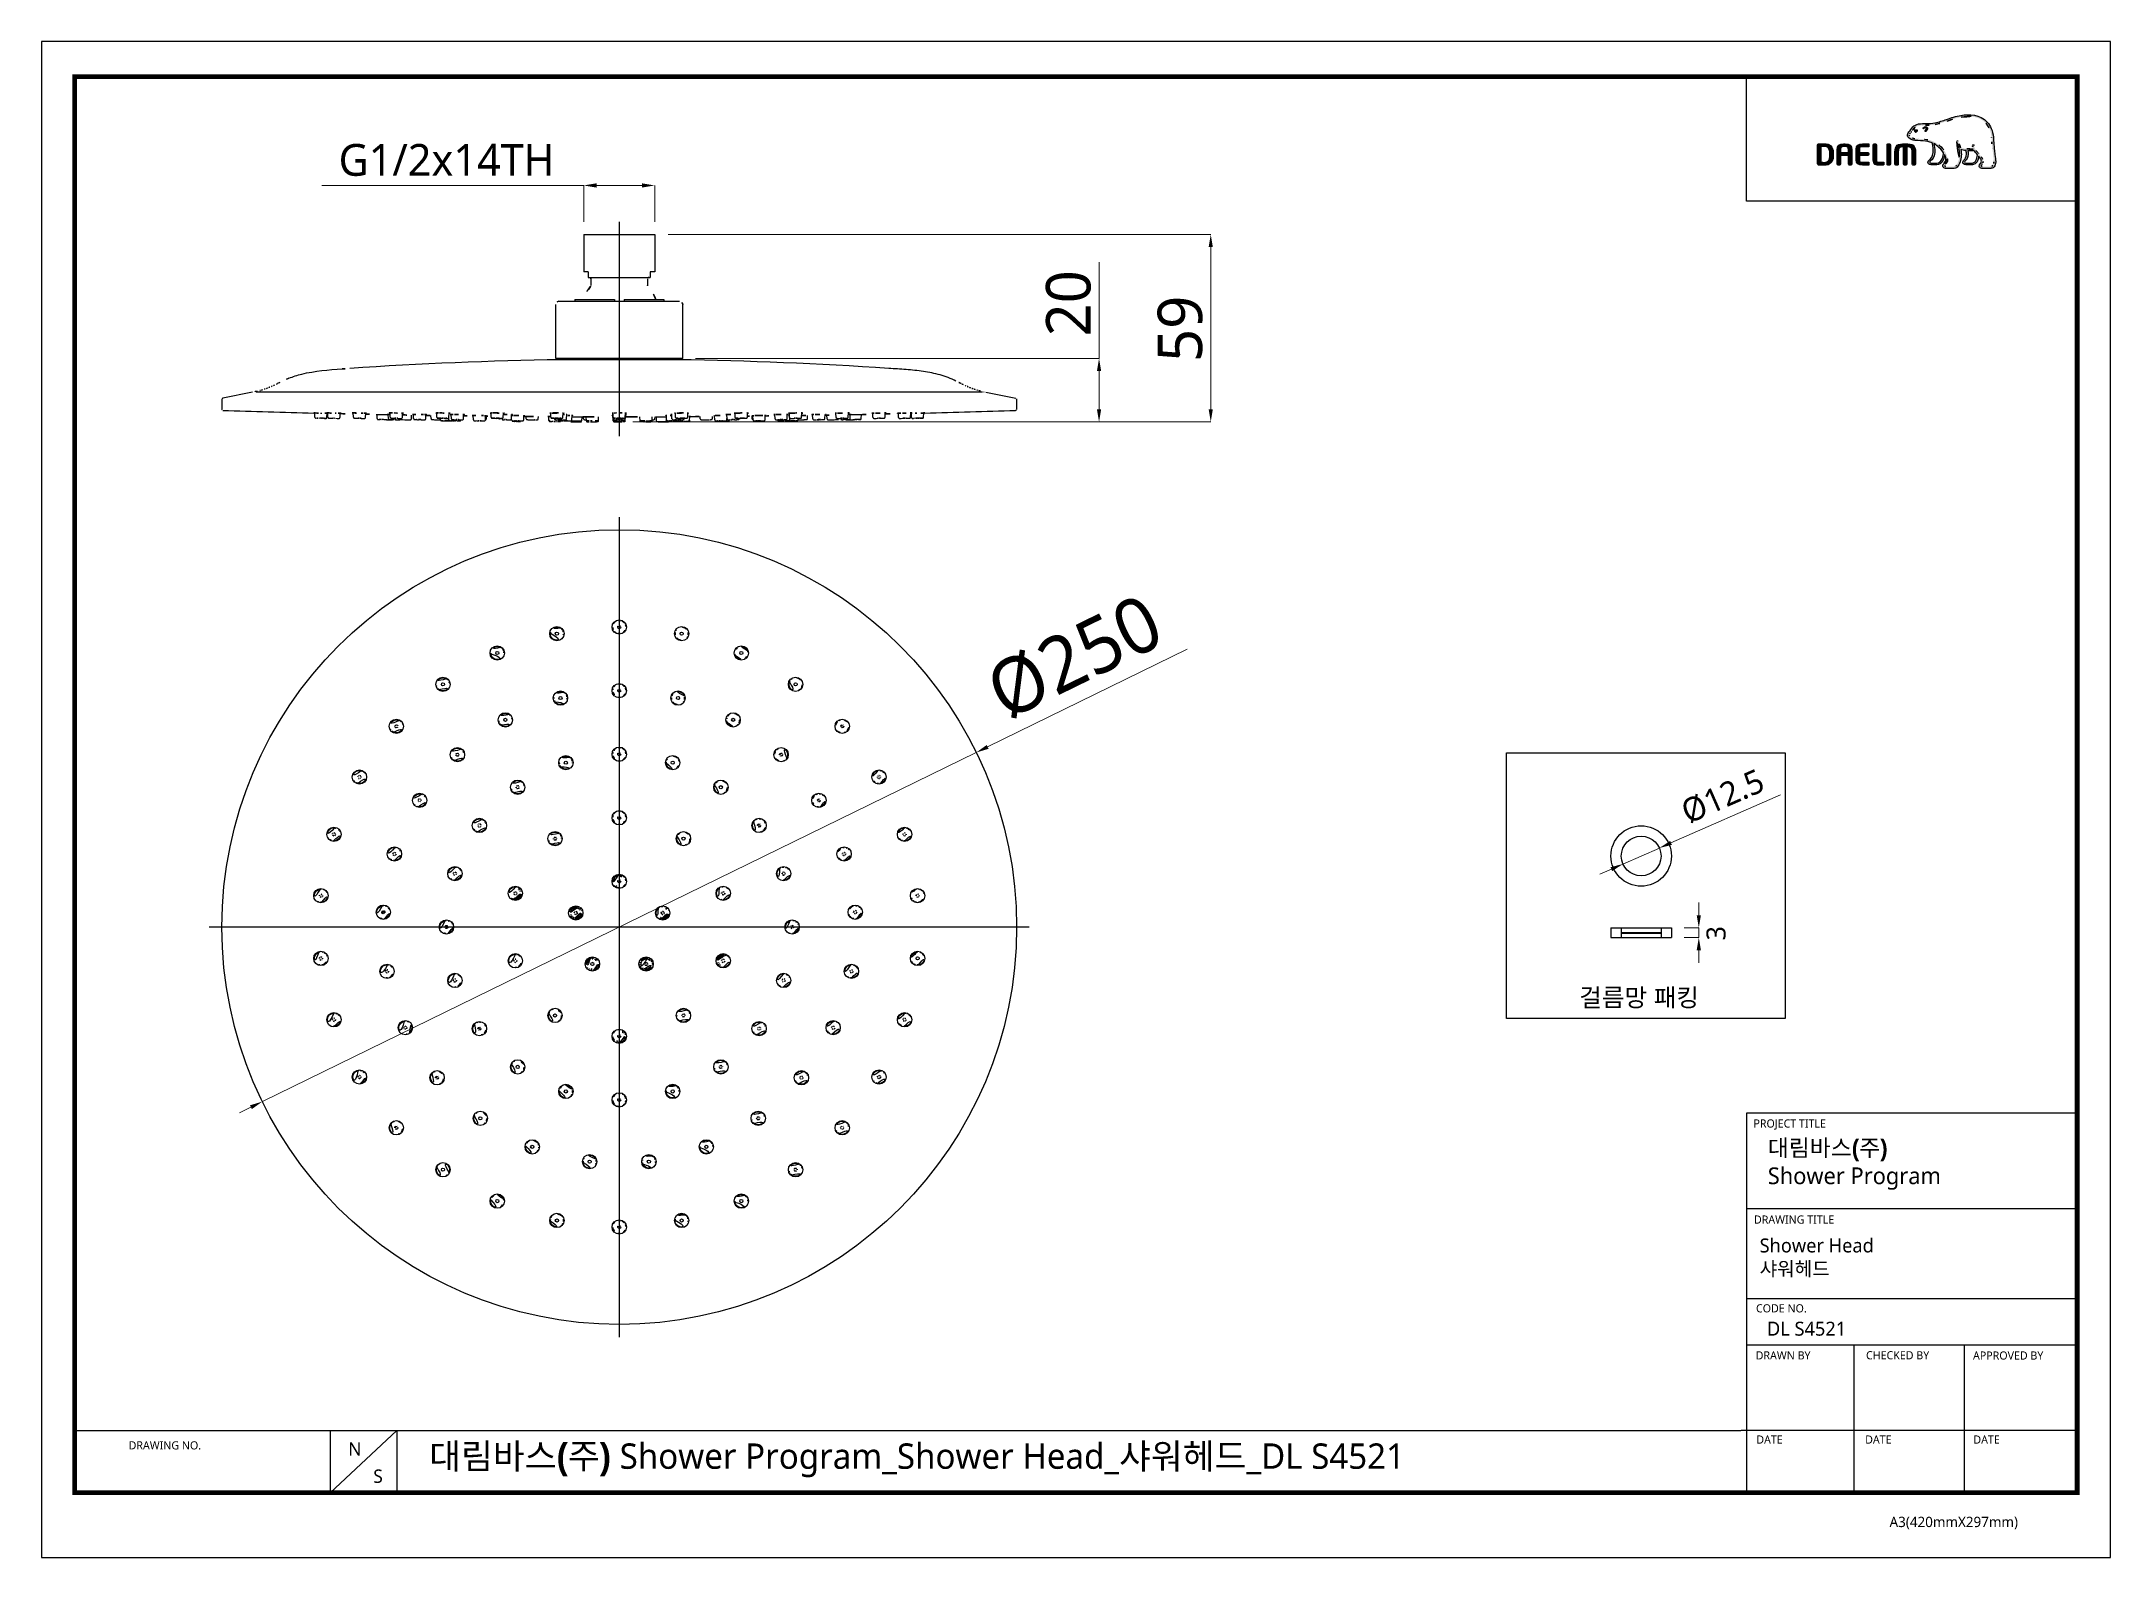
# Model space of a CAD drawing. Extents: x 16296660632 to 16296676033, y -37409619871 to -37409617369.
# Drawn here: x 16296675382 to 16296676033, y -37409617846 to -37409617369 of the extents above; entities outside this region: 1.
import ezdxf

# ---------------------------------------------------------------- set-up
doc = ezdxf.new("R2010")
doc.units = 0
doc.header["$LTSCALE"] = 10
doc.header["$MEASUREMENT"] = 0
doc.header["$PDMODE"] = 3
doc.header["$PDSIZE"] = -10
doc.linetypes.add('CENTER', pattern=[2, 1.25, -0.25, 0.25, -0.25])
doc.layers.get('0').update_dxf_attribs({"linetype": 'CONTINUOUS'})
doc.layers.get('DEFPOINTS').update_dxf_attribs({"linetype": 'CONTINUOUS'})
doc.layers.add('레이어 1', color=7, linetype='CONTINUOUS')
doc.layers.add('해치선', color=4, linetype='CONTINUOUS', lineweight=20)
doc.styles.add('Daelim Dimension', font='')
doc.styles.get("Standard").update_dxf_attribs({"font": 'SYMBOL'})
doc.styles.get('Daelim Dimension').set_extended_font_data('NanumGothic')
doc.dimstyles.new('DEFAULT', dxfattribs={"dimscale": 2, "dimtxt": 2, "dimasz": 2, "dimexe": 0, "dimexo": 2, "dimgap": 1, "dimtad": 1, "dimdec": 1, "dimzin": 9, "dimdsep": 46, "dimtxsty": 'Daelim Dimension', "dimcen": 0.5, "dimclrd": 252, "dimclre": 252, "dimclrt": 3, "dimadec": 1, "dimazin": 0, "dimtfac": 1, "dimtdec": 1, "dimtix": 1, "dimtmove": 0, "dimatfit": 3, "dimfxl": 1, "dimtolj": 1, "dimtzin": 1, "dimlwd": 9, "dimlwe": 9, "dimarcsym": 0})

msp = doc.modelspace()

# ---------------------------------------------------------------- texts
at = {"color": 5, "ltscale": 40, "style": 'Daelim Dimension'}
for s, height, p in [('PROJECT TITLE', 2.56901127, (16296675920.465, -37409617711.010071)), ('DRAWING TITLE', 2.56901127, (16296675920.629709, -37409617741.245956)), ('CODE NO.', 2.5690113, (16296675921.273951, -37409617769.167938)), ('DRAWN BY', 2.5690113, (16296675921.17321, -37409617783.976334)), ('CHECKED BY', 2.5690113, (16296675955.883381, -37409617783.930771)), ('APPROVED BY', 2.56901127, (16296675989.54677, -37409617784.013748)), ('DRAWING NO.', 2.56901127, (16296675409.27832, -37409617812.274673)), ('DATE', 2.5690113, (16296675921.373859, -37409617810.45433)), ('DATE', 2.5690113, (16296675955.610201, -37409617810.45433)), ('DATE', 2.5690113, (16296675989.6649, -37409617810.45433)), ('A3(420mmX297mm)', 3.24237133, (16296675963.29048, -37409617836.697861))]:
    msp.add_text(s, height=height, dxfattribs=at).set_placement(p)
at = {"attachment_point": 1, "style": 'Daelim Dimension'}
for s, insert, char_height, width in [('{\\fPretendard Variable SemiBold|b0|i0|c129|p2;\\C7;대림바스(주)} \\PShower Program', (16296675924.975929, -37409617714.779152), 5.26500565, 84.62055433), (' Shower Head\\P 샤워헤드', (16296675920.922661, -37409617745.909767), 4.3953, 73.9684046), ('DL S4521', (16296675924.72595, -37409617772.089439), 4.3953, 73.9684046), ('N', (16296675478.366301, -37409617810.017693), 4.204124, 5.86731056), ('S', (16296675486.255079, -37409617818.586761), 4.204124, 5.86731056)]:
    msp.add_mtext(s, dxfattribs=dict(at, insert=insert, char_height=char_height, width=width))
at = {"color": 2, "insert": (16296675503.846371, -37409617810.385269), "char_height": 7.98525, "width": 373.61342848, "attachment_point": 1, "style": 'Daelim Dimension'}
msp.add_mtext('{\\fPretendard Variable SemiBold|b0|i0|c129|p2;대림바스(주)} Shower Program_Shower Head_{\\fGulim|b0|i0|c129|p50;샤워헤드}_DL S4521', dxfattribs=at)
at = {"layer": '해치선', "color": 7, "lineweight": 15}
msp.add_text('걸름망 패킹', height=5.6627023, dxfattribs=at).set_placement((16296675865.68384, -37409617672.936691))

# ---------------------------------------------------------------- blocks, each defined once
blk = doc.blocks.new('*D0')
at = {"color": 5, "lineweight": 9, "transparency": 16777216}
for p, q in [((16296675742.33408, -37409617560.551666), (16296675679.52825, -37409617591.26516)), ((16296675451.350679, -37409617702.84919), (16296675675.93491, -37409617593.022377)), ((16296675447.75733, -37409617704.606422), (16296675444.16398, -37409617706.363647))]:
    blk.add_line(p, q, dxfattribs=at)
at = {"color": 5, "transparency": 16777216}
for points in [[(16296675679.23538, -37409617590.666267), (16296675679.821119, -37409617591.864037), (16296675675.93491, -37409617593.022377)], [(16296675447.46446, -37409617704.00753), (16296675448.0502, -37409617705.205307), (16296675451.350679, -37409617702.84919)]]:
    blk.add_solid(points, dxfattribs=at)
at = {"layer": 'DEFPOINTS', "color": 0, "transparency": 16777216}
for p in [(16296675675.93491, -37409617593.022377), (16296675451.350679, -37409617702.84919)]:
    blk.add_point(p, dxfattribs=at)
at = {"color": 7, "transparency": 16777216, "insert": (16296675706.93845, -37409617563.191093), "char_height": 14, "attachment_point": 5, "rotation": 26.059686801, "style": 'Daelim Dimension'}
blk.add_mtext('\\A1;{\\H1.25x;\\C256;Ø250}', dxfattribs=at)
blk = doc.blocks.new('*D1')
at = {"color": 5, "lineweight": 9, "transparency": 16777216}
for p, q in [((16296675579.04278, -37409617430.044456), (16296675749.72908, -37409617430.044456)), ((16296675749.72908, -37409617434.044456), (16296675749.72908, -37409617485.012138)), ((16296675567.878839, -37409617489.012138), (16296675749.72908, -37409617489.012138))]:
    blk.add_line(p, q, dxfattribs=at)
at = {"color": 5, "transparency": 16777216}
for points in [[(16296675749.06241, -37409617434.044456), (16296675750.395741, -37409617434.044456), (16296675749.72908, -37409617430.044456)], [(16296675749.06241, -37409617485.012138), (16296675750.395741, -37409617485.012138), (16296675749.72908, -37409617489.012138)]]:
    blk.add_solid(points, dxfattribs=at)
at = {"layer": 'DEFPOINTS', "color": 0, "transparency": 16777216}
for p in [(16296675575.04278, -37409617430.044456), (16296675563.878839, -37409617489.012138), (16296675749.72908, -37409617489.012138)]:
    blk.add_point(p, dxfattribs=at)
at = {"color": 7, "transparency": 16777216, "insert": (16296675740.1082, -37409617459.737473), "char_height": 14, "attachment_point": 5, "rotation": 90, "style": 'Daelim Dimension'}
blk.add_mtext('\\A1;59', dxfattribs=at)
blk = doc.blocks.new('*D2')
at = {"color": 5, "lineweight": 9, "transparency": 16777216}
for p, q in [((16296675714.59089, -37409617469.04446), (16296675714.59089, -37409617438.74547)), ((16296675587.64277, -37409617469.04446), (16296675714.59089, -37409617469.04446)), ((16296675714.59089, -37409617485.01376), (16296675714.59089, -37409617473.04446)), ((16296675568.13936, -37409617489.01376), (16296675714.59089, -37409617489.01376))]:
    blk.add_line(p, q, dxfattribs=at)
at = {"color": 5, "transparency": 16777216}
for points in [[(16296675713.92423, -37409617473.04446), (16296675715.25756, -37409617473.04446), (16296675714.59089, -37409617469.04446)], [(16296675713.92423, -37409617485.01376), (16296675715.25756, -37409617485.01376), (16296675714.59089, -37409617489.01376)]]:
    blk.add_solid(points, dxfattribs=at)
at = {"layer": 'DEFPOINTS', "color": 0, "transparency": 16777216}
for p in [(16296675583.64277, -37409617469.04446), (16296675564.13936, -37409617489.01376), (16296675714.59089, -37409617489.01376)]:
    blk.add_point(p, dxfattribs=at)
at = {"color": 7, "transparency": 16777216, "insert": (16296675705.00006, -37409617451.71113), "char_height": 14, "attachment_point": 5, "rotation": 90, "style": 'Daelim Dimension'}
blk.add_mtext('\\A1;20', dxfattribs=at)
blk = doc.blocks.new('*D3')
at = {"color": 5, "lineweight": 9, "transparency": 16777216}
for p, q in [((16296675928.93758, -37409617606.328293), (16296675894.52578, -37409617621.461273)), ((16296675879.421761, -37409617628.103439), (16296675890.864201, -37409617623.071503)), ((16296675875.76018, -37409617629.713661), (16296675872.098591, -37409617631.323883))]:
    blk.add_line(p, q, dxfattribs=at)
at = {"color": 5, "transparency": 16777216}
for points in [[(16296675894.25741, -37409617620.851013), (16296675894.794149, -37409617622.071533), (16296675890.864201, -37409617623.071503)], [(16296675875.49181, -37409617629.103401), (16296675876.028549, -37409617630.323921), (16296675879.421761, -37409617628.103439)]]:
    blk.add_solid(points, dxfattribs=at)
at = {"layer": 'DEFPOINTS', "color": 0, "transparency": 16777216}
for p in [(16296675890.864201, -37409617623.071503), (16296675879.421761, -37409617628.103439)]:
    blk.add_point(p, dxfattribs=at)
at = {"color": 7, "transparency": 16777216, "insert": (16296675910.82881, -37409617606.873428), "char_height": 6, "attachment_point": 5, "rotation": 23.738040039, "style": 'Daelim Dimension'}
blk.add_mtext('\\A1;{\\H1.25x;\\C256;Ø12.5}', dxfattribs=at)
blk = doc.blocks.new('*D5')
at = {"color": 5, "lineweight": 9, "transparency": 16777216}
for p, q in [((16296675903.27759, -37409617644.20872), (16296675903.27759, -37409617640.20872)), ((16296675903.27759, -37409617648.20872), (16296675903.27759, -37409617651.20872)), ((16296675903.27759, -37409617655.20872), (16296675903.27759, -37409617659.20872))]:
    blk.add_line(p, q, dxfattribs=at)
at = {"color": 252, "lineweight": 9, "transparency": 16777216}
for p, q in [((16296675898.64298, -37409617648.20872), (16296675903.27759, -37409617648.20872)), ((16296675898.64298, -37409617651.20872), (16296675903.27759, -37409617651.20872))]:
    blk.add_line(p, q, dxfattribs=at)
at = {"color": 5, "transparency": 16777216}
for points in [[(16296675902.61092, -37409617644.20872), (16296675903.94425, -37409617644.20872), (16296675903.27759, -37409617648.20872)], [(16296675902.61092, -37409617655.20872), (16296675903.94425, -37409617655.20872), (16296675903.27759, -37409617651.20872)]]:
    blk.add_solid(points, dxfattribs=at)
at = {"layer": 'DEFPOINTS', "color": 0, "transparency": 16777216}
for p in [(16296675894.64298, -37409617648.20872), (16296675894.64298, -37409617651.20872), (16296675903.27759, -37409617651.20872)]:
    blk.add_point(p, dxfattribs=at)
at = {"color": 7, "transparency": 16777216, "insert": (16296675908.72391, -37409617649.88058), "char_height": 6, "attachment_point": 5, "rotation": 90, "style": 'Daelim Dimension'}
blk.add_mtext('\\A1;3', dxfattribs=at)
blk = doc.blocks.new('*D6')
at = {"color": 5, "lineweight": 9, "ltscale": 0.5, "transparency": 16777216}
for p, q in [((16296675552.49277, -37409617414.62708), (16296675470.08648, -37409617414.62708)), ((16296675552.49277, -37409617426.04446), (16296675552.49277, -37409617414.62708)), ((16296675570.79278, -37409617414.62708), (16296675556.49277, -37409617414.62708)), ((16296675574.79278, -37409617426.04446), (16296675574.79278, -37409617414.62708))]:
    blk.add_line(p, q, dxfattribs=at)
at = {"color": 5, "ltscale": 0.5, "transparency": 16777216}
for points in [[(16296675556.49277, -37409617413.96041), (16296675556.49277, -37409617415.29374), (16296675552.49277, -37409617414.62708)], [(16296675570.79278, -37409617413.96041), (16296675570.79278, -37409617415.29374), (16296675574.79278, -37409617414.62708)]]:
    blk.add_solid(points, dxfattribs=at)
at = {"layer": 'DEFPOINTS', "color": 0, "ltscale": 0.5, "transparency": 16777216}
for p in [(16296675574.79278, -37409617414.62708), (16296675552.49277, -37409617430.04446), (16296675574.79278, -37409617430.04446)]:
    blk.add_point(p, dxfattribs=at)
at = {"color": 2, "ltscale": 0.5, "transparency": 16777216, "insert": (16296675509.28963, -37409617406.65426), "char_height": 10, "attachment_point": 5, "style": 'Daelim Dimension'}
blk.add_mtext('\\A1;G1/2x14TH', dxfattribs=at)

# ---------------------------------------------------------------- dimensions: what is measured, and where the dimension line sits
at = {"color": 5, "ltscale": 0.5}
dim = msp.add_linear_dim(base=(16296675574.79278, -37409617414.627083), p1=(16296675552.492769, -37409617430.044456), p2=(16296675574.79278, -37409617430.044456), text='G1/2x14TH', dimstyle='DEFAULT', override={"dimtxt": 5, "dimclrd": 5, "dimclre": 5, "dimclrt": 2}, dxfattribs=at)
dim.commit()
dim.dimension.update_dxf_attribs({"geometry": '*D6', "text_midpoint": (16296675509.289631, -37409617414.627083), "dimtype": 160})
for base, p1, p2, override, picture, middle in [((16296675749.72908, -37409617489.012138), (16296675575.04278, -37409617430.044456), (16296675563.878839, -37409617489.012138), {"dimtxt": 7, "dimclrd": 5, "dimclre": 5, "dimclrt": 7}, '*D1', (16296675749.72908, -37409617459.737473)), ((16296675714.590891, -37409617489.013763), (16296675583.642771, -37409617469.044456), (16296675564.13936, -37409617489.013763), {"dimtxt": 7, "dimclrd": 5, "dimclre": 5, "dimclrt": 7}, '*D2', (16296675714.5909, -37409617451.711128)), ((16296675903.27759, -37409617651.208717), (16296675894.642981, -37409617648.208717), (16296675894.642981, -37409617651.208717), {"dimtxt": 3, "dimclrd": 5, "dimclrt": 7, "dimtmove": 2}, '*D5', (16296675908.723909, -37409617649.880577))]:
    dim = msp.add_linear_dim(base=base, p1=p1, p2=p2, angle=90, dimstyle='DEFAULT', override=override)
    dim.commit()
    dim.dimension.update_dxf_attribs({"geometry": picture, "text_midpoint": middle, "dimtype": 160})
for p1, p2, text, override, picture, middle in [((16296675451.350679, -37409617702.84919), (16296675675.93491, -37409617593.022377), '{\\H1.25x;\\C256;Ø250}', {"dimtxt": 7, "dimclrd": 5, "dimclrt": 7}, '*D0', (16296675706.93845, -37409617563.191093)), ((16296675879.421761, -37409617628.103439), (16296675890.864201, -37409617623.071503), '{\\H1.25x;\\C256;Ø12.5}', {"dimtxt": 3, "dimclrd": 5, "dimclrt": 7}, '*D3', (16296675910.82881, -37409617606.873428))]:
    dim = msp.add_diameter_dim_2p(p1=p1, p2=p2, text=text, dimstyle='DEFAULT', override=override)
    dim.commit()
    dim.dimension.update_dxf_attribs({"geometry": picture, "text_midpoint": middle})

# ---------------------------------------------------------------- hatches: boundary and pattern name
h = msp.add_hatch()
h.set_pattern_fill('ANSI37', color=256, scale=0.2)
h.set_pattern_definition([(45, (16296675254.5617, -37409617676.6824), (-0.4490128, 0.4490128), []), (135, (16296675254.5617, -37409617676.6824), (-0.4490128, -0.4490128), [])])
h.paths.add_polyline_path([(16296675878.892981, -37409617625.587471, 1), (16296675891.392981, -37409617625.587471, 1)])
at = {"ltscale": 0.5}
h = msp.add_hatch(color=5, dxfattribs=at)
h.set_gradient(color1=(0, 0, 255), one_color=1, tint=1)
edge = h.paths.add_edge_path(flags=16)
edge.add_spline(control_points=[(16296660653.825001, -37409619854.891739), (16296660653.825001, -37409619862.145737), (16296660650.51771, -37409619865.679031), (16296660643.69503, -37409619865.679031), (16296660643.69503, -37409619865.679031), (16296660639.022791, -37409619865.590843), (16296660637.81632, -37409619865.563271), (16296660637.81632, -37409619865.563271), (16296660637.81632, -37409619837.724129), (16296660637.81632, -37409619837.724129), (16296660640.23064, -37409619837.478844), (16296660643.66058, -37409619837.438873), (16296660643.70261, -37409619837.438873), (16296660650.705811, -37409619837.438873), (16296660653.825001, -37409619840.775108), (16296660653.825001, -37409619848.194473), (16296660653.825001, -37409619848.194473), (16296660653.825001, -37409619854.891739), (16296660653.825001, -37409619854.891739)], knot_values=[0, 0, 0, 0, 1, 1, 1, 2, 2, 2, 3, 3, 3, 4, 4, 4, 5, 5, 5, 6, 6, 6, 6], degree=3, periodic=0)
edge = h.paths.add_edge_path()
edge.add_spline(control_points=[(16296660643.69503, -37409619832.221619), (16296660639.904051, -37409619832.221619), (16296660634.994089, -37409619832.448303), (16296660633.39006, -37409619832.69635), (16296660632.37995, -37409619832.870667), (16296660631.737789, -37409619833.622391), (16296660631.737789, -37409619834.616653), (16296660631.737789, -37409619834.616653), (16296660631.737789, -37409619868.454399), (16296660631.737789, -37409619868.454399), (16296660631.737789, -37409619869.523758), (16296660632.38271, -37409619870.233437), (16296660633.440359, -37409619870.430496), (16296660634.95689, -37409619870.662018), (16296660639.85375, -37409619870.896294), (16296660643.69503, -37409619870.896294), (16296660654.267349, -37409619870.896294), (16296660659.84634, -37409619865.351059), (16296660659.84634, -37409619854.891739), (16296660659.84634, -37409619854.891739), (16296660659.84634, -37409619848.194473), (16296660659.84634, -37409619848.194473), (16296660659.84634, -37409619837.750313), (16296660654.267349, -37409619832.221619), (16296660643.69503, -37409619832.221619)], knot_values=[0, 0, 0, 0, 1, 1, 1, 2, 2, 2, 3, 3, 3, 4, 4, 4, 5, 5, 5, 6, 6, 6, 7, 7, 7, 8, 8, 8, 8], degree=3, periodic=0)
at = {"layer": '레이어 1'}
h = msp.add_hatch(color=5, dxfattribs=at)
h.dxf.hatch_style = 1
edge = h.paths.add_edge_path(flags=16)
edge.add_spline(control_points=[(16296675995.779249, -37409617408.385696), (16296675995.50658, -37409617408.687538), (16296675995.163931, -37409617408.690247), (16296675995.149099, -37409617408.690247), (16296675995.149099, -37409617408.690247), (16296675992.40423, -37409617408.690247), (16296675992.40423, -37409617408.690247), (16296675992.303379, -37409617408.690247), (16296675992.22632, -37409617408.664963), (16296675992.17642, -37409617408.6157), (16296675992.134769, -37409617408.574898), (16296675992.114531, -37409617408.512833), (16296675992.114531, -37409617408.435944), (16296675992.114531, -37409617408.281151), (16296675992.22753, -37409617408.138817), (16296675992.34757, -37409617407.987747), (16296675992.45887, -37409617407.844757), (16296675992.56459, -37409617407.70919), (16296675992.623779, -37409617407.54258), (16296675992.774019, -37409617407.138237), (16296675992.758671, -37409617406.706871), (16296675992.579269, -37409617406.326797), (16296675992.25515, -37409617405.639137), (16296675991.774269, -37409617405.098869), (16296675991.30818, -37409617404.576813), (16296675991.30818, -37409617404.576813), (16296675991.150339, -37409617404.403473), (16296675991.150339, -37409617404.401779), (16296675990.544479, -37409617403.726631), (16296675989.91836, -37409617403.028168), (16296675989.868971, -37409617402.081177), (16296675989.85767, -37409617401.893669), (16296675989.771, -37409617401.780357), (16296675989.650431, -37409617401.785423), (16296675989.650431, -37409617401.785423), (16296675989.472851, -37409617401.870728), (16296675989.46899, -37409617401.870728), (16296675989.420931, -37409617401.923691), (16296675989.394119, -37409617402.002586), (16296675989.394119, -37409617402.093323), (16296675989.394119, -37409617402.093323), (16296675989.395639, -37409617402.125343), (16296675989.395639, -37409617402.125702), (16296675989.41992, -37409617402.46801), (16296675989.50153, -37409617402.803902), (16296675989.645029, -37409617403.152603), (16296675989.645029, -37409617403.152603), (16296675989.65904, -37409617403.187698), (16296675989.65904, -37409617403.187698), (16296675989.65904, -37409617403.187698), (16296675989.62192, -37409617403.189034), (16296675989.62192, -37409617403.189034), (16296675987.859791, -37409617403.25885), (16296675986.13225, -37409617402.926331), (16296675985.624189, -37409617402.803902), (16296675985.310869, -37409617401.543259), (16296675984.80266, -37409617400.707573), (16296675984.780729, -37409617400.672157), (16296675984.74127, -37409617400.606728), (16296675984.6782, -37409617400.556473), (16296675984.6175, -37409617400.538933), (16296675984.6175, -37409617400.538933), (16296675984.469101, -37409617400.561203), (16296675984.450899, -37409617400.563553), (16296675984.438419, -37409617400.5821), (16296675984.412451, -37409617400.617172), (16296675984.35512, -37409617400.694077), (16296675984.35512, -37409617400.694077), (16296675984.348049, -37409617400.755791), (16296675984.348049, -37409617400.755791), (16296675984.348049, -37409617400.755791), (16296675984.394911, -37409617400.9217), (16296675984.394911, -37409617400.9217), (16296675984.433359, -37409617400.988159), (16296675985.33819, -37409617402.573227), (16296675985.33819, -37409617404.672607), (16296675985.33819, -37409617405.967628), (16296675984.99791, -37409617407.189468), (16296675984.32679, -37409617408.303757), (16296675984.16643, -37409617408.571182), (16296675983.955139, -37409617408.690247), (16296675983.640841, -37409617408.690247), (16296675983.640841, -37409617408.690247), (16296675980.93507, -37409617408.690247), (16296675980.93507, -37409617408.690247), (16296675980.845381, -37409617408.690247), (16296675980.658199, -37409617408.627167), (16296675980.658199, -37409617408.431557), (16296675980.658199, -37409617408.323639), (16296675980.75819, -37409617408.146584), (16296675980.92481, -37409617407.960098), (16296675982.05238, -37409617406.704529), (16296675981.40185, -37409617404.743408), (16296675980.320459, -37409617403.451424), (16296675979.27598, -37409617402.205276), (16296675977.57136, -37409617400.637062), (16296675975.38262, -37409617400.247543), (16296675974.606951, -37409617400.111992), (16296675973.332331, -37409617400.036453), (16296675972.30286, -37409617399.97538), (16296675972.30286, -37409617399.97538), (16296675971.26228, -37409617399.913673), (16296675971.26228, -37409617399.913673), (16296675970.728251, -37409617399.872871), (16296675969.845671, -37409617399.544403), (16296675969.577049, -37409617399.035797), (16296675969.46357, -37409617398.825027), (16296675969.476391, -37409617398.611221), (16296675969.61869, -37409617398.365356), (16296675969.708241, -37409617398.217003), (16296675969.831169, -37409617398.0895), (16296675969.9858, -37409617397.934357), (16296675970.15678, -37409617397.76136), (16296675970.332661, -37409617397.582283), (16296675970.469601, -37409617397.346207), (16296675970.469601, -37409617397.346207), (16296675970.508869, -37409617397.272346), (16296675970.508869, -37409617397.272346), (16296675971.031441, -37409617396.272743), (16296675972.107929, -37409617395.744942), (16296675973.7097, -37409617395.702461), (16296675973.7097, -37409617395.702461), (16296675974.613029, -37409617395.692352), (16296675974.613029, -37409617395.692352), (16296675975.60487, -37409617395.687286), (16296675976.73028, -37409617395.681549), (16296675977.654989, -37409617395.482567), (16296675978.953739, -37409617395.203331), (16296675980.256701, -37409617394.758163), (16296675981.406549, -37409617394.366287), (16296675981.406549, -37409617394.366287), (16296675981.44331, -37409617394.354149), (16296675981.44331, -37409617394.354149), (16296675982.86549, -37409617393.867844), (16296675984.336241, -37409617393.364967), (16296675985.83968, -37409617393.12014), (16296675988.24579, -37409617392.721863), (16296675991.549971, -37409617392.735008), (16296675993.62878, -37409617395.068764), (16296675994.589621, -37409617396.149292), (16296675995.181471, -37409617397.635231), (16296675995.38517, -37409617399.486397), (16296675995.38517, -37409617399.486397), (16296675995.37743, -37409617399.480324), (16296675995.370331, -37409617399.473923), (16296675995.386841, -37409617399.510651), (16296675995.40237, -37409617399.718407), (16296675995.488029, -37409617400.896088), (16296675995.51265, -37409617401.462318), (16296675995.538639, -37409617402.047783), (16296675995.68667, -37409617403.134071), (16296675995.68667, -37409617403.134071), (16296675996.106211, -37409617406.766899), (16296675996.106211, -37409617406.766899), (16296675996.106211, -37409617406.766899), (16296675996.13117, -37409617407.208366), (16296675996.13117, -37409617407.208366), (16296675996.13117, -37409617407.729759), (16296675996.01313, -37409617408.12603), (16296675995.779249, -37409617408.385696)], knot_values=[0, 0, 0, 0, 1, 1, 1, 2, 2, 2, 3, 3, 3, 4, 4, 4, 5, 5, 5, 6, 6, 6, 7, 7, 7, 8, 8, 8, 9, 9, 9, 10, 10, 10, 11, 11, 11, 12, 12, 12, 13, 13, 13, 14, 14, 14, 15, 15, 15, 16, 16, 16, 17, 17, 17, 18, 18, 18, 19, 19, 19, 20, 20, 20, 21, 21, 21, 22, 22, 22, 23, 23, 23, 24, 24, 24, 25, 25, 25, 26, 26, 26, 27, 27, 27, 28, 28, 28, 29, 29, 29, 30, 30, 30, 31, 31, 31, 32, 32, 32, 33, 33, 33, 34, 34, 34, 35, 35, 35, 36, 36, 36, 37, 37, 37, 38, 38, 38, 39, 39, 39, 40, 40, 40, 41, 41, 41, 42, 42, 42, 43, 43, 43, 44, 44, 44, 45, 45, 45, 46, 46, 46, 47, 47, 47, 48, 48, 48, 49, 49, 49, 50, 50, 50, 51, 51, 51, 52, 52, 52, 53, 53, 53, 53], degree=3, periodic=0)
edge = h.paths.add_edge_path(flags=16)
edge.add_spline(control_points=[(16296675989.43391, -37409617407.600578), (16296675989.43391, -37409617407.600578), (16296675987.19475, -37409617407.600578), (16296675987.19475, -37409617407.600578), (16296675987.02916, -37409617407.600578), (16296675986.89831, -37409617407.468384), (16296675986.89831, -37409617407.299744), (16296675986.89831, -37409617407.18206), (16296675987.0005, -37409617407.032333), (16296675987.09713, -37409617406.929459), (16296675987.552589, -37409617406.493393), (16296675988.01848, -37409617405.893097), (16296675988.01848, -37409617404.753532), (16296675988.01848, -37409617404.753532), (16296675987.989639, -37409617404.235863), (16296675987.989639, -37409617404.233849), (16296675987.989639, -37409617404.233849), (16296675987.907351, -37409617403.730309), (16296675987.907351, -37409617403.730309), (16296675987.907351, -37409617403.730309), (16296675987.901621, -37409617403.698601), (16296675987.901621, -37409617403.698601), (16296675987.901621, -37409617403.698601), (16296675987.93466, -37409617403.700981), (16296675987.93466, -37409617403.700981), (16296675988.35219, -37409617403.73098), (16296675989.164619, -37409617403.776199), (16296675989.94029, -37409617403.739433), (16296675990.137239, -37409617404.052727), (16296675990.454599, -37409617404.455727), (16296675990.91798, -37409617404.992638), (16296675990.896721, -37409617405.25975), (16296675990.675501, -37409617407.600578), (16296675989.43391, -37409617407.600578)], knot_values=[0, 0, 0, 0, 1, 1, 1, 2, 2, 2, 3, 3, 3, 4, 4, 4, 5, 5, 5, 6, 6, 6, 7, 7, 7, 8, 8, 8, 9, 9, 9, 10, 10, 10, 11, 11, 11, 11], degree=3, periodic=0)
edge = h.paths.add_edge_path(flags=16)
edge.add_spline(control_points=[(16296675978.198299, -37409617407.600578), (16296675978.198299, -37409617407.600578), (16296675976.23283, -37409617407.600578), (16296675976.23283, -37409617407.600578), (16296675976.085449, -37409617407.600578), (16296675975.926929, -37409617407.479172), (16296675975.926929, -37409617407.299744), (16296675975.926929, -37409617407.190849), (16296675976.01832, -37409617407.055931), (16296675976.18494, -37409617406.922028), (16296675976.682369, -37409617406.525772), (16296675977.436119, -37409617405.926132), (16296675977.51775, -37409617404.270576), (16296675977.51775, -37409617404.270576), (16296675977.52903, -37409617403.819008), (16296675977.52903, -37409617403.819008), (16296675977.52903, -37409617403.114838), (16296675977.367661, -37409617402.264648), (16296675977.214569, -37409617401.504822), (16296675977.214569, -37409617401.504822), (16296675977.18959, -37409617401.427261), (16296675977.18959, -37409617401.427261), (16296675977.18959, -37409617401.427261), (16296675977.254009, -37409617401.477509), (16296675977.254009, -37409617401.477509), (16296675977.54707, -37409617401.657928), (16296675979.15238, -37409617402.745888), (16296675980.29162, -37409617404.353233), (16296675980.19718, -37409617405.114052), (16296675979.7682, -37409617407.600578), (16296675978.198299, -37409617407.600578)], knot_values=[0, 0, 0, 0, 1, 1, 1, 2, 2, 2, 3, 3, 3, 4, 4, 4, 5, 5, 5, 6, 6, 6, 7, 7, 7, 8, 8, 8, 9, 9, 9, 10, 10, 10, 10], degree=3, periodic=0)
edge = h.paths.add_edge_path()
edge.add_spline(control_points=[(16296675996.66099, -37409617406.711937), (16296675996.660299, -37409617406.706871), (16296675996.243469, -37409617403.058533), (16296675996.243469, -37409617403.058533), (16296675996.089161, -37409617401.968208), (16296675996.06691, -37409617401.38678), (16296675996.04686, -37409617400.871483), (16296675996.04686, -37409617400.871483), (16296675995.94367, -37409617399.431068), (16296675995.94367, -37409617399.430054), (16296675995.724119, -37409617397.458519), (16296675995.08605, -37409617395.866028), (16296675994.046301, -37409617394.7015), (16296675991.80022, -37409617392.177856), (16296675988.29402, -37409617392.151207), (16296675985.74712, -37409617392.571098), (16296675984.18515, -37409617392.829437), (16296675982.69215, -37409617393.339027), (16296675981.248711, -37409617393.832748), (16296675981.248711, -37409617393.832748), (16296675981.20219, -37409617393.849274), (16296675981.20219, -37409617393.849274), (16296675980.073759, -37409617394.234062), (16296675978.793209, -37409617394.672173), (16296675977.536631, -37409617394.939919), (16296675976.673269, -37409617395.124397), (16296675975.592051, -37409617395.132843), (16296675974.636959, -37409617395.137901), (16296675974.636959, -37409617395.137901), (16296675973.69166, -37409617395.149361), (16296675973.69166, -37409617395.149361), (16296675971.87524, -37409617395.194221), (16296675970.638029, -37409617395.823196), (16296675970.013121, -37409617397.018059), (16296675970.013121, -37409617397.018059), (16296675969.984949, -37409617397.069641), (16296675969.984949, -37409617397.069641), (16296675969.88159, -37409617397.250771), (16296675969.72831, -37409617397.404556), (16296675969.591049, -37409617397.54216), (16296675969.439791, -37409617397.694603), (16296675969.26932, -37409617397.865562), (16296675969.139139, -37409617398.0868), (16296675969.00844, -37409617398.308388), (16296675968.94252, -37409617398.53299), (16296675968.94252, -37409617398.75354), (16296675968.94252, -37409617398.939034), (16296675968.98905, -37409617399.12114), (16296675969.082491, -37409617399.295158), (16296675969.46863, -37409617400.024307), (16296675970.570089, -37409617400.417847), (16296675971.227369, -37409617400.464737), (16296675971.227369, -37409617400.464737), (16296675972.194929, -37409617400.525459), (16296675972.21804, -37409617400.527473), (16296675973.18544, -37409617400.5821), (16296675974.510309, -37409617400.658653), (16296675975.28381, -37409617400.795242), (16296675975.736071, -37409617400.875183), (16296675976.250031, -37409617401.037376), (16296675976.72352, -37409617401.260323), (16296675976.75725, -37409617401.38308), (16296675977.00309, -37409617402.476097), (16296675977.00309, -37409617403.819687), (16296675977.00309, -37409617403.819687), (16296675976.992649, -37409617404.245987), (16296675976.992649, -37409617404.245987), (16296675976.92132, -37409617405.66275), (16296675976.30365, -37409617406.157829), (16296675975.851061, -37409617406.520042), (16296675975.80518, -37409617406.556129), (16296675975.40184, -37409617406.891006), (16296675975.372829, -37409617407.294029), (16296675975.35227, -37409617407.522003), (16296675975.417521, -37409617407.729759), (16296675975.555969, -37409617407.879158), (16296675975.70603, -37409617408.041039), (16296675975.934191, -37409617408.122971), (16296675976.23283, -37409617408.122971), (16296675976.23283, -37409617408.122971), (16296675978.198299, -37409617408.122971), (16296675978.198299, -37409617408.122971), (16296675979.669399, -37409617408.122971), (16296675980.397169, -37409617406.53894), (16296675980.618561, -37409617405.055023), (16296675980.618561, -37409617405.055023), (16296675980.623131, -37409617404.846283), (16296675980.623131, -37409617404.846283), (16296675980.623131, -37409617404.846283), (16296675980.683849, -37409617404.950821), (16296675980.683849, -37409617404.950821), (16296675980.872511, -37409617405.370682), (16296675980.986019, -37409617405.87252), (16296675980.986019, -37409617406.250557), (16296675980.986019, -37409617406.781067), (16296675980.82177, -37409617407.244453), (16296675980.5098, -37409617407.589783), (16296675980.431061, -37409617407.667702), (16296675980.037661, -37409617408.075432), (16296675980.037661, -37409617408.482491), (16296675980.037661, -37409617408.482491), (16296675980.04121, -37409617408.549606), (16296675980.04121, -37409617408.549606), (16296675980.097019, -37409617409.030533), (16296675980.486191, -37409617409.245354), (16296675980.847731, -37409617409.245354), (16296675980.847731, -37409617409.245354), (16296675983.640841, -37409617409.245354), (16296675983.640841, -37409617409.245354), (16296675984.14502, -37409617409.245354), (16296675984.546829, -37409617409.018372), (16296675984.805, -37409617408.59008), (16296675985.515779, -37409617407.410042), (16296675985.87594, -37409617406.128487), (16296675985.87594, -37409617404.782188), (16296675985.87594, -37409617404.361977), (16296675985.836321, -37409617403.913437), (16296675985.758751, -37409617403.448036), (16296675985.758751, -37409617403.448036), (16296675985.75201, -37409617403.410927), (16296675985.75201, -37409617403.410927), (16296675985.75201, -37409617403.410927), (16296675985.789101, -37409617403.418701), (16296675985.789101, -37409617403.418701), (16296675986.12516, -37409617403.48378), (16296675986.665779, -37409617403.577538), (16296675987.333851, -37409617403.649696), (16296675987.333851, -37409617403.649696), (16296675987.35327, -37409617403.652077), (16296675987.35327, -37409617403.652077), (16296675987.35327, -37409617403.652077), (16296675987.44315, -37409617404.16404), (16296675987.44315, -37409617404.16404), (16296675987.44315, -37409617404.16404), (16296675987.46286, -37409617404.285423), (16296675987.46286, -37409617404.287453), (16296675987.46286, -37409617404.287453), (16296675987.48951, -37409617404.740387), (16296675987.48951, -37409617404.740387), (16296675987.48951, -37409617405.827339), (16296675986.99576, -37409617406.300163), (16296675986.73036, -37409617406.553757), (16296675986.726641, -37409617406.557137), (16296675986.35635, -37409617406.933487), (16296675986.316219, -37409617407.26738), (16296675986.316219, -37409617407.26738), (16296675986.30341, -37409617407.369919), (16296675986.30341, -37409617407.369919), (16296675986.30341, -37409617407.4748), (16296675986.33037, -37409617407.680511), (16296675986.51384, -37409617407.870064), (16296675986.67539, -37409617408.038353), (16296675986.925461, -37409617408.122971), (16296675987.25798, -37409617408.122971), (16296675987.25798, -37409617408.122971), (16296675989.43391, -37409617408.122971), (16296675989.43391, -37409617408.122971), (16296675990.755421, -37409617408.122971), (16296675991.15321, -37409617406.442833), (16296675991.31357, -37409617405.501213), (16296675991.31357, -37409617405.501213), (16296675991.320999, -37409617405.404083), (16296675991.320999, -37409617405.404083), (16296675991.320999, -37409617405.404083), (16296675991.37326, -37409617405.475243), (16296675991.37326, -37409617405.475243), (16296675991.67798, -37409617405.864433), (16296675991.94524, -37409617406.297119), (16296675992.073891, -37409617406.566254), (16296675992.14151, -37409617406.706192), (16296675992.177931, -37409617406.861679), (16296675992.177931, -37409617407.017487), (16296675992.177931, -37409617407.017487), (16296675992.1287, -37409617407.332474), (16296675992.1287, -37409617407.332474), (16296675992.07778, -37409617407.503464), (16296675991.96109, -37409617407.66095), (16296675991.84693, -37409617407.813393), (16296675991.67947, -37409617408.030922), (16296675991.5068, -37409617408.256523), (16296675991.5068, -37409617408.53038), (16296675991.5068, -37409617408.53038), (16296675991.52301, -37409617408.681122), (16296675991.52301, -37409617408.681122), (16296675991.602579, -37409617409.044693), (16296675991.897181, -37409617409.245354), (16296675992.351959, -37409617409.245354), (16296675992.351959, -37409617409.245354), (16296675995.147751, -37409617409.245354), (16296675995.147751, -37409617409.245354), (16296675995.20911, -37409617409.245354), (16296675995.75547, -37409617409.231857), (16296675996.18343, -37409617408.768806), (16296675996.525061, -37409617408.398857), (16296675996.69099, -37409617407.890266), (16296675996.69099, -37409617407.215103), (16296675996.69099, -37409617407.215103), (16296675996.66132, -37409617406.714287), (16296675996.66099, -37409617406.711937)], knot_values=[0, 0, 0, 0, 1, 1, 1, 2, 2, 2, 3, 3, 3, 4, 4, 4, 5, 5, 5, 6, 6, 6, 7, 7, 7, 8, 8, 8, 9, 9, 9, 10, 10, 10, 11, 11, 11, 12, 12, 12, 13, 13, 13, 14, 14, 14, 15, 15, 15, 16, 16, 16, 17, 17, 17, 18, 18, 18, 19, 19, 19, 20, 20, 20, 21, 21, 21, 22, 22, 22, 23, 23, 23, 24, 24, 24, 25, 25, 25, 26, 26, 26, 27, 27, 27, 28, 28, 28, 29, 29, 29, 30, 30, 30, 31, 31, 31, 32, 32, 32, 33, 33, 33, 34, 34, 34, 35, 35, 35, 36, 36, 36, 37, 37, 37, 38, 38, 38, 39, 39, 39, 40, 40, 40, 41, 41, 41, 42, 42, 42, 43, 43, 43, 44, 44, 44, 45, 45, 45, 46, 46, 46, 47, 47, 47, 48, 48, 48, 49, 49, 49, 50, 50, 50, 51, 51, 51, 52, 52, 52, 53, 53, 53, 54, 54, 54, 55, 55, 55, 56, 56, 56, 57, 57, 57, 58, 58, 58, 59, 59, 59, 60, 60, 60, 61, 61, 61, 62, 62, 62, 63, 63, 63, 64, 64, 64, 65, 65, 65, 66, 66, 66, 66], degree=3, periodic=0)
edge = h.paths.add_edge_path(flags=0)
edge.add_spline(control_points=[(16296675971.179819, -37409617397.276733), (16296675971.179819, -37409617397.276733), (16296675971.58654, -37409617397.092934), (16296675972.090401, -37409617397.287193), (16296675972.090401, -37409617397.287193), (16296675972.15279, -37409617397.31382), (16296675972.07151, -37409617397.428833), (16296675971.82616, -37409617397.758659), (16296675971.584351, -37409617397.829826), (16296675971.584351, -37409617397.829826), (16296675971.584351, -37409617397.829826), (16296675971.409161, -37409617397.891533), (16296675971.31069, -37409617397.772148), (16296675971.11171, -37409617397.538788), (16296675971.10564, -37409617397.40287), (16296675971.10564, -37409617397.40287), (16296675971.10564, -37409617397.40287), (16296675971.08506, -37409617397.302032), (16296675971.179819, -37409617397.276733)], knot_values=[0, 0, 0, 0, 1, 1, 1, 2, 2, 2, 3, 3, 3, 4, 4, 4, 5, 5, 5, 6, 6, 6, 6], degree=3, periodic=0)
edge = h.paths.add_edge_path(flags=0)
edge.add_spline(control_points=[(16296675973.863819, -37409617396.528717), (16296675973.80294, -37409617396.595154), (16296675973.798229, -37409617396.70578), (16296675973.863819, -37409617396.764107), (16296675973.926559, -37409617396.820778), (16296675974.035311, -37409617396.805931), (16296675974.09601, -37409617396.739166), (16296675974.128389, -37409617396.70578), (16296675974.462271, -37409617396.309502), (16296675974.75028, -37409617396.512177), (16296675974.855499, -37409617396.587753), (16296675974.899, -37409617396.694977), (16296675974.883499, -37409617396.833588), (16296675974.858879, -37409617397.055817), (16296675974.66614, -37409617397.308113), (16296675974.53141, -37409617397.394432), (16296675974.45603, -37409617397.4403), (16296675974.40629, -37409617397.538788), (16296675974.442039, -37409617397.618378), (16296675974.477449, -37409617397.697617), (16296675974.578291, -37409617397.721237), (16296675974.65922, -37409617397.683456), (16296675974.900339, -37409617397.568123), (16296675975.20439, -37409617397.182983), (16296675975.24604, -37409617396.823807), (16296675975.27368, -37409617396.573578), (16296675975.161381, -37409617396.369209), (16296675974.96139, -37409617396.231277), (16296675974.53141, -37409617395.926064), (16296675974.044081, -37409617396.33445), (16296675973.863819, -37409617396.528717)], knot_values=[0, 0, 0, 0, 1, 1, 1, 2, 2, 2, 3, 3, 3, 4, 4, 4, 5, 5, 5, 6, 6, 6, 7, 7, 7, 8, 8, 8, 9, 9, 9, 10, 10, 10, 10], degree=3, periodic=0)
edge = h.paths.add_edge_path(flags=0)
edge.add_spline(control_points=[(16296675973.808849, -37409617396.826508), (16296675973.808849, -37409617396.826508), (16296675973.808849, -37409617396.826508), (16296675973.808849, -37409617396.826508), (16296675973.808849, -37409617396.826508), (16296675973.808849, -37409617396.826508), (16296675973.808849, -37409617396.826508)], knot_values=[0, 0, 0, 0, 1, 1, 1, 2, 2, 2, 2], degree=3, periodic=0)
h = msp.add_hatch(color=5, dxfattribs=at)
h.dxf.hatch_style = 2
edge = h.paths.add_edge_path()
edge.add_spline(control_points=[(16296675944.503889, -37409617405.467499), (16296675944.503889, -37409617406.742973), (16296675943.92197, -37409617407.363503), (16296675942.72423, -37409617407.363503), (16296675942.72423, -37409617407.363503), (16296675941.904791, -37409617407.348328), (16296675941.691231, -37409617407.344627), (16296675941.691231, -37409617407.344627), (16296675941.691231, -37409617402.454163), (16296675941.691231, -37409617402.454163), (16296675942.11566, -37409617402.412018), (16296675942.71883, -37409617402.404953), (16296675942.724819, -37409617402.404953), (16296675943.955021, -37409617402.404953), (16296675944.503889, -37409617402.989388), (16296675944.503889, -37409617404.299263), (16296675944.503889, -37409617404.299263), (16296675944.503889, -37409617405.467499), (16296675944.503889, -37409617405.467499)], knot_values=[0, 0, 0, 0, 1, 1, 1, 2, 2, 2, 3, 3, 3, 4, 4, 4, 5, 5, 5, 6, 6, 6, 6], degree=3, periodic=0)
edge = h.paths.add_edge_path()
edge.add_spline(control_points=[(16296675942.72423, -37409617401.486259), (16296675942.059349, -37409617401.486259), (16296675941.196819, -37409617401.527077), (16296675940.913971, -37409617401.572601), (16296675940.73708, -37409617401.60228), (16296675940.623671, -37409617401.734489), (16296675940.623671, -37409617401.909172), (16296675940.623671, -37409617401.909172), (16296675940.623671, -37409617407.858566), (16296675940.623671, -37409617407.858566), (16296675940.623671, -37409617408.041702), (16296675940.738159, -37409617408.170547), (16296675940.922569, -37409617408.196159), (16296675941.190081, -37409617408.240669), (16296675942.04981, -37409617408.281151), (16296675942.72423, -37409617408.281151), (16296675944.58078, -37409617408.281151), (16296675945.56167, -37409617407.307854), (16296675945.56167, -37409617405.467499), (16296675945.56167, -37409617405.467499), (16296675945.56167, -37409617404.299263), (16296675945.56167, -37409617404.299263), (16296675945.56167, -37409617402.458923), (16296675944.58078, -37409617401.486259), (16296675942.72423, -37409617401.486259)], knot_values=[0, 0, 0, 0, 1, 1, 1, 2, 2, 2, 3, 3, 3, 4, 4, 4, 5, 5, 5, 6, 6, 6, 7, 7, 7, 8, 8, 8, 8], degree=3, periodic=0)
h = msp.add_hatch(color=5, dxfattribs=at)
h.dxf.hatch_style = 2
edge = h.paths.add_edge_path()
edge.add_spline(control_points=[(16296675950.34976, -37409617404.292168), (16296675950.34976, -37409617404.292168), (16296675947.846359, -37409617404.292168), (16296675947.846359, -37409617404.292168), (16296675947.846359, -37409617404.199112), (16296675947.846359, -37409617403.399483), (16296675947.846359, -37409617403.399483), (16296675947.846359, -37409617402.564774), (16296675948.094481, -37409617402.423149), (16296675948.838881, -37409617402.423149), (16296675948.838881, -37409617402.423149), (16296675949.35799, -37409617402.423149), (16296675949.35799, -37409617402.423149), (16296675950.101959, -37409617402.423149), (16296675950.34976, -37409617402.564774), (16296675950.34976, -37409617403.399483), (16296675950.34976, -37409617403.399483), (16296675950.34976, -37409617404.199112), (16296675950.34976, -37409617404.292168)], knot_values=[0, 0, 0, 0, 1, 1, 1, 2, 2, 2, 3, 3, 3, 4, 4, 4, 5, 5, 5, 6, 6, 6, 6], degree=3, periodic=0)
edge = h.paths.add_edge_path()
edge.add_spline(control_points=[(16296675949.35799, -37409617401.486259), (16296675949.35799, -37409617401.486259), (16296675948.838881, -37409617401.486259), (16296675948.838881, -37409617401.486259), (16296675947.42075, -37409617401.486259), (16296675946.788481, -37409617402.076134), (16296675946.788481, -37409617403.399483), (16296675946.788481, -37409617403.399483), (16296675946.788481, -37409617407.92672), (16296675946.788481, -37409617407.92672), (16296675946.788481, -37409617408.085899), (16296675946.91783, -37409617408.220772), (16296675947.070511, -37409617408.220772), (16296675947.070511, -37409617408.220772), (16296675947.56576, -37409617408.220772), (16296675947.56576, -37409617408.220772), (16296675947.741301, -37409617408.220772), (16296675947.846359, -37409617408.071716), (16296675947.846359, -37409617407.92672), (16296675947.846359, -37409617407.92672), (16296675947.846359, -37409617405.325172), (16296675947.846359, -37409617405.223663), (16296675947.846359, -37409617405.223663), (16296675950.34976, -37409617405.223663), (16296675950.34976, -37409617405.223663), (16296675950.34976, -37409617405.325172), (16296675950.34976, -37409617407.92672), (16296675950.34976, -37409617407.92672), (16296675950.34976, -37409617408.088913), (16296675950.477659, -37409617408.220772), (16296675950.635241, -37409617408.220772), (16296675950.635241, -37409617408.220772), (16296675951.12442, -37409617408.220772), (16296675951.12442, -37409617408.220772), (16296675951.29591, -37409617408.220772), (16296675951.41132, -37409617408.068672), (16296675951.41132, -37409617407.92672), (16296675951.41132, -37409617407.92672), (16296675951.41132, -37409617403.399483), (16296675951.41132, -37409617403.399483), (16296675951.41132, -37409617402.076134), (16296675950.777809, -37409617401.486259), (16296675949.35799, -37409617401.486259)], knot_values=[0, 0, 0, 0, 1, 1, 1, 2, 2, 2, 3, 3, 3, 4, 4, 4, 5, 5, 5, 6, 6, 6, 7, 7, 7, 8, 8, 8, 9, 9, 9, 10, 10, 10, 11, 11, 11, 12, 12, 12, 13, 13, 13, 14, 14, 14, 14], degree=3, periodic=0)
h = msp.add_hatch(color=5, dxfattribs=at)
h.dxf.hatch_style = 2
edge = h.paths.add_edge_path()
edge.add_spline(control_points=[(16296675952.756689, -37409617403.216362), (16296675952.756689, -37409617403.216362), (16296675952.756689, -37409617406.549057), (16296675952.756689, -37409617406.549057), (16296675952.756689, -37409617407.714912), (16296675953.4226, -37409617408.281151), (16296675954.792839, -37409617408.281151), (16296675955.39769, -37409617408.281151), (16296675956.220909, -37409617408.270027), (16296675956.55007, -37409617408.239326), (16296675956.54534, -37409617408.239326), (16296675956.709669, -37409617408.22348), (16296675956.709669, -37409617408.22348), (16296675956.709669, -37409617408.22348), (16296675956.757231, -37409617408.218758), (16296675956.757231, -37409617408.218758), (16296675956.757231, -37409617408.218758), (16296675956.757231, -37409617407.327072), (16296675956.757231, -37409617407.327072), (16296675956.757231, -37409617407.327072), (16296675954.80035, -37409617407.327072), (16296675954.80035, -37409617407.327072), (16296675953.81995, -37409617407.327072), (16296675953.81995, -37409617407.050537), (16296675953.81995, -37409617406.549057), (16296675953.81995, -37409617406.549057), (16296675953.81995, -37409617405.314034), (16296675953.81995, -37409617405.217583), (16296675953.9207, -37409617405.217583), (16296675956.450411, -37409617405.217583), (16296675956.450411, -37409617405.217583), (16296675956.616091, -37409617405.217583), (16296675956.75106, -37409617405.08606), (16296675956.75106, -37409617404.924187), (16296675956.75106, -37409617404.924187), (16296675956.75106, -37409617404.593681), (16296675956.75106, -37409617404.593681), (16296675956.75106, -37409617404.430794), (16296675956.616091, -37409617404.298927), (16296675956.450411, -37409617404.298927), (16296675956.450411, -37409617404.298927), (16296675953.9207, -37409617404.298927), (16296675953.81995, -37409617404.298927), (16296675953.81995, -37409617404.203148), (16296675953.81995, -37409617403.216362), (16296675953.81995, -37409617403.216362), (16296675953.81995, -37409617402.715553), (16296675953.81995, -37409617402.439667), (16296675954.80035, -37409617402.439667), (16296675954.80035, -37409617402.439667), (16296675956.75647, -37409617402.447433), (16296675956.75647, -37409617402.447433), (16296675956.75647, -37409617402.447433), (16296675956.75647, -37409617401.561127), (16296675956.75647, -37409617401.561127), (16296675956.75647, -37409617401.561127), (16296675956.548969, -37409617401.538879), (16296675956.548969, -37409617401.538879), (16296675956.164089, -37409617401.504143), (16296675955.281691, -37409617401.486259), (16296675954.792839, -37409617401.486259), (16296675953.4226, -37409617401.486259), (16296675952.756689, -37409617402.051826), (16296675952.756689, -37409617403.216362)], knot_values=[0, 0, 0, 0, 1, 1, 1, 2, 2, 2, 3, 3, 3, 4, 4, 4, 5, 5, 5, 6, 6, 6, 7, 7, 7, 8, 8, 8, 9, 9, 9, 10, 10, 10, 11, 11, 11, 12, 12, 12, 13, 13, 13, 14, 14, 14, 15, 15, 15, 16, 16, 16, 17, 17, 17, 18, 18, 18, 19, 19, 19, 20, 20, 20, 21, 21, 21, 21], degree=3, periodic=0)
h = msp.add_hatch(color=5, dxfattribs=at)
h.dxf.hatch_style = 2
edge = h.paths.add_edge_path()
edge.add_spline(control_points=[(16296675958.4561, -37409617401.546654), (16296675958.292379, -37409617401.546654), (16296675958.15361, -37409617401.681892), (16296675958.15361, -37409617401.842392), (16296675958.15361, -37409617401.842392), (16296675958.15361, -37409617406.549057), (16296675958.15361, -37409617406.549057), (16296675958.15361, -37409617408.083862), (16296675959.201099, -37409617408.281151), (16296675960.11301, -37409617408.281151), (16296675960.78211, -37409617408.281151), (16296675960.953779, -37409617408.252808), (16296675961.151899, -37409617408.219757), (16296675961.151899, -37409617408.219757), (16296675961.26742, -37409617408.201569), (16296675961.26742, -37409617408.201569), (16296675961.26573, -37409617408.20224), (16296675961.420361, -37409617408.183022), (16296675961.420361, -37409617408.183022), (16296675961.420361, -37409617408.183022), (16296675961.46623, -37409617408.176941), (16296675961.46623, -37409617408.176941), (16296675961.46623, -37409617408.176941), (16296675961.46623, -37409617407.327072), (16296675961.46623, -37409617407.327072), (16296675961.46623, -37409617407.327072), (16296675960.123131, -37409617407.327072), (16296675960.123131, -37409617407.327072), (16296675959.214581, -37409617407.327072), (16296675959.214581, -37409617406.9841), (16296675959.214581, -37409617406.651237), (16296675959.214581, -37409617406.651237), (16296675959.214581, -37409617401.842392), (16296675959.214581, -37409617401.842392), (16296675959.214581, -37409617401.681892), (16296675959.076981, -37409617401.546654), (16296675958.91375, -37409617401.546654), (16296675958.91375, -37409617401.546654), (16296675958.4561, -37409617401.546654), (16296675958.4561, -37409617401.546654)], knot_values=[0, 0, 0, 0, 1, 1, 1, 2, 2, 2, 3, 3, 3, 4, 4, 4, 5, 5, 5, 6, 6, 6, 7, 7, 7, 8, 8, 8, 9, 9, 9, 10, 10, 10, 11, 11, 11, 12, 12, 12, 13, 13, 13, 13], degree=3, periodic=0)
h = msp.add_hatch(color=5, dxfattribs=at)
h.dxf.hatch_style = 2
edge = h.paths.add_edge_path()
edge.add_spline(control_points=[(16296675962.779301, -37409617401.546654), (16296675962.602579, -37409617401.546654), (16296675962.49703, -37409617401.692673), (16296675962.49703, -37409617401.833641), (16296675962.49703, -37409617401.833641), (16296675962.49703, -37409617407.92672), (16296675962.49703, -37409617407.92672), (16296675962.49703, -37409617408.088913), (16296675962.62384, -37409617408.220772), (16296675962.779301, -37409617408.220772), (16296675962.779301, -37409617408.220772), (16296675963.273701, -37409617408.220772), (16296675963.273701, -37409617408.220772), (16296675963.45076, -37409617408.220772), (16296675963.55649, -37409617408.071716), (16296675963.55649, -37409617407.92672), (16296675963.55649, -37409617407.92672), (16296675963.55649, -37409617401.833641), (16296675963.55649, -37409617401.833641), (16296675963.55649, -37409617401.67276), (16296675963.43257, -37409617401.546654), (16296675963.273701, -37409617401.546654), (16296675963.273701, -37409617401.546654), (16296675962.779301, -37409617401.546654), (16296675962.779301, -37409617401.546654)], knot_values=[0, 0, 0, 0, 1, 1, 1, 2, 2, 2, 3, 3, 3, 4, 4, 4, 5, 5, 5, 6, 6, 6, 7, 7, 7, 8, 8, 8, 8], degree=3, periodic=0)
h = msp.add_hatch(color=5, dxfattribs=at)
h.dxf.hatch_style = 2
edge = h.paths.add_edge_path()
edge.add_spline(control_points=[(16296675964.981541, -37409617404.176498), (16296675964.981541, -37409617404.176498), (16296675964.981541, -37409617407.92672), (16296675964.981541, -37409617407.92672), (16296675964.981541, -37409617408.088913), (16296675965.109011, -37409617408.220772), (16296675965.265499, -37409617408.220772), (16296675965.265499, -37409617408.220772), (16296675965.767321, -37409617408.220772), (16296675965.767321, -37409617408.220772), (16296675965.94438, -37409617408.220772), (16296675966.05027, -37409617408.071716), (16296675966.05027, -37409617407.92672), (16296675966.05027, -37409617407.92672), (16296675966.05027, -37409617404.269234), (16296675966.05027, -37409617404.269234), (16296675966.05027, -37409617402.656509), (16296675966.32379, -37409617402.49971), (16296675967.687611, -37409617402.495987), (16296675967.687611, -37409617402.595154), (16296675967.687611, -37409617407.92672), (16296675967.687611, -37409617407.92672), (16296675967.687611, -37409617408.094994), (16296675967.808689, -37409617408.220772), (16296675967.969219, -37409617408.220772), (16296675967.969219, -37409617408.220772), (16296675968.46229, -37409617408.220772), (16296675968.46229, -37409617408.220772), (16296675968.638651, -37409617408.220772), (16296675968.74423, -37409617408.071716), (16296675968.74423, -37409617407.92672), (16296675968.74423, -37409617407.92672), (16296675968.74423, -37409617402.611671), (16296675968.74423, -37409617402.506447), (16296675969.38229, -37409617402.508797), (16296675969.8305, -37409617402.561409), (16296675970.073151, -37409617402.803902), (16296675970.32877, -37409617403.059181), (16296675970.3787, -37409617403.535393), (16296675970.3787, -37409617404.269234), (16296675970.3787, -37409617404.269234), (16296675970.3787, -37409617407.92672), (16296675970.3787, -37409617407.92672), (16296675970.3787, -37409617408.085899), (16296675970.50905, -37409617408.220772), (16296675970.66317, -37409617408.220772), (16296675970.66317, -37409617408.220772), (16296675971.167351, -37409617408.220772), (16296675971.167351, -37409617408.220772), (16296675971.342211, -37409617408.220772), (16296675971.450291, -37409617408.068352), (16296675971.450291, -37409617407.92672), (16296675971.450291, -37409617407.92672), (16296675971.450291, -37409617404.176498), (16296675971.450291, -37409617404.176498), (16296675971.450291, -37409617401.903458), (16296675970.644279, -37409617401.518303), (16296675968.221821, -37409617401.518303), (16296675965.7906, -37409617401.518303), (16296675964.981541, -37409617401.903458), (16296675964.981541, -37409617404.176498)], knot_values=[0, 0, 0, 0, 1, 1, 1, 2, 2, 2, 3, 3, 3, 4, 4, 4, 5, 5, 5, 6, 6, 6, 7, 7, 7, 8, 8, 8, 9, 9, 9, 10, 10, 10, 11, 11, 11, 12, 12, 12, 13, 13, 13, 14, 14, 14, 15, 15, 15, 16, 16, 16, 17, 17, 17, 18, 18, 18, 19, 19, 19, 20, 20, 20, 20], degree=3, periodic=0)
h = msp.add_hatch(color=5, dxfattribs=at)
h.dxf.hatch_style = 2
edge = h.paths.add_edge_path()
edge.add_spline(control_points=[(16296675971.179819, -37409617397.276733), (16296675971.179819, -37409617397.276733), (16296675971.58654, -37409617397.092934), (16296675972.090401, -37409617397.287193), (16296675972.090401, -37409617397.287193), (16296675972.15279, -37409617397.31382), (16296675972.07151, -37409617397.428833), (16296675971.82616, -37409617397.758659), (16296675971.584351, -37409617397.829826), (16296675971.584351, -37409617397.829826), (16296675971.584351, -37409617397.829826), (16296675971.409161, -37409617397.891533), (16296675971.31069, -37409617397.772148), (16296675971.11171, -37409617397.538788), (16296675971.10564, -37409617397.40287), (16296675971.10564, -37409617397.40287), (16296675971.10564, -37409617397.40287), (16296675971.08506, -37409617397.302032), (16296675971.179819, -37409617397.276733)], knot_values=[0, 0, 0, 0, 1, 1, 1, 2, 2, 2, 3, 3, 3, 4, 4, 4, 5, 5, 5, 6, 6, 6, 6], degree=3, periodic=0)
h = msp.add_hatch(color=5, dxfattribs=at)
h.dxf.hatch_style = 2
edge = h.paths.add_edge_path()
edge.add_spline(control_points=[(16296675973.863819, -37409617396.528717), (16296675973.80294, -37409617396.595154), (16296675973.798229, -37409617396.70578), (16296675973.863819, -37409617396.764107), (16296675973.926559, -37409617396.820778), (16296675974.035311, -37409617396.805931), (16296675974.09601, -37409617396.739166), (16296675974.128389, -37409617396.70578), (16296675974.462271, -37409617396.309502), (16296675974.75028, -37409617396.512177), (16296675974.855499, -37409617396.587753), (16296675974.899, -37409617396.694977), (16296675974.883499, -37409617396.833588), (16296675974.858879, -37409617397.055817), (16296675974.66614, -37409617397.308113), (16296675974.53141, -37409617397.394432), (16296675974.45603, -37409617397.4403), (16296675974.40629, -37409617397.538788), (16296675974.442039, -37409617397.618378), (16296675974.477449, -37409617397.697617), (16296675974.578291, -37409617397.721237), (16296675974.65922, -37409617397.683456), (16296675974.900339, -37409617397.568123), (16296675975.20439, -37409617397.182983), (16296675975.24604, -37409617396.823807), (16296675975.27368, -37409617396.573578), (16296675975.161381, -37409617396.369209), (16296675974.96139, -37409617396.231277), (16296675974.53141, -37409617395.926064), (16296675974.044081, -37409617396.33445), (16296675973.863819, -37409617396.528717)], knot_values=[0, 0, 0, 0, 1, 1, 1, 2, 2, 2, 3, 3, 3, 4, 4, 4, 5, 5, 5, 6, 6, 6, 7, 7, 7, 8, 8, 8, 9, 9, 9, 10, 10, 10, 10], degree=3, periodic=0)

# ---------------------------------------------------------------- linework, layer by layer
at = {"color": 5, "ltscale": 0.5}
for p, q in [((16296675918.26244, -37409617419.569313), (16296675918.26244, -37409617380.382057)), ((16296675918.26244, -37409617706.481583), (16296675918.26244, -37409617826.511261))]:
    msp.add_line(p, q, dxfattribs=at)
at = {"color": 5}
for p, q in [((16296675978.11121, -37409617408.122971), (16296675978.11121, -37409617408.122971)), ((16296675392.30542, -37409617806.339981), (16296675916.49271, -37409617806.339981))]:
    msp.add_line(p, q, dxfattribs=at)
at = {"color": 5, "ltscale": 40}
for p, q in [((16296676022.30554, -37409617419.569313), (16296675918.26244, -37409617419.569313)), ((16296676022.30554, -37409617706.481583), (16296675918.26244, -37409617706.481583)), ((16296676022.30554, -37409617736.554588), (16296675918.26244, -37409617736.554588)), ((16296676022.30554, -37409617736.554588), (16296675918.26244, -37409617736.554588)), ((16296676022.30554, -37409617764.844276), (16296675918.26244, -37409617764.844276)), ((16296676022.30554, -37409617764.844276), (16296675918.26244, -37409617764.844276)), ((16296676022.30554, -37409617779.434937), (16296675918.26244, -37409617779.434937)), ((16296676022.30554, -37409617779.434937), (16296675918.26244, -37409617779.434937)), ((16296675952.056549, -37409617779.434937), (16296675952.056549, -37409617825.881912)), ((16296675986.73909, -37409617779.434937), (16296675986.73909, -37409617825.881912)), ((16296675472.656111, -37409617806.339981), (16296675472.656111, -37409617825.956329)), ((16296675472.656111, -37409617806.339981), (16296675472.656111, -37409617825.956329)), ((16296675493.650459, -37409617806.339981), (16296675472.656111, -37409617825.956329)), ((16296675493.650459, -37409617806.339981), (16296675472.656111, -37409617825.956329)), ((16296675493.650459, -37409617806.339981), (16296675493.650459, -37409617825.956329)), ((16296675493.650459, -37409617806.339981), (16296675493.650459, -37409617825.956329)), ((16296676022.30554, -37409617806.265579), (16296675916.617889, -37409617806.265579)), ((16296676022.30554, -37409617806.265579), (16296675919.07304, -37409617806.265579)), ((16296676022.30554, -37409617825.881912), (16296675933.140329, -37409617825.881912))]:
    msp.add_line(p, q, dxfattribs=at)
at = {"color": 1, "linetype": 'CENTER', "ltscale": 50}
for p, q in [((16296675563.642771, -37409617426.044456), (16296675563.642771, -37409617493.466377)), ((16296675563.642771, -37409617518.935753), (16296675563.642771, -37409617776.935753)), ((16296675692.642771, -37409617647.935753), (16296675434.642771, -37409617647.935753))]:
    msp.add_line(p, q, dxfattribs=at)
at = {"color": 7, "linetype": 'Continuous'}
for p, q in [((16296675552.492769, -37409617430.044456), (16296675552.492769, -37409617441.844467)), ((16296675552.492769, -37409617430.044456), (16296675574.79278, -37409617430.044456)), ((16296675574.79278, -37409617430.044456), (16296675574.79278, -37409617441.844467)), ((16296675553.892771, -37409617441.844467), (16296675552.492769, -37409617441.844467)), ((16296675553.892771, -37409617441.844467), (16296675553.892771, -37409617443.544456)), ((16296675553.892771, -37409617443.544456), (16296675573.392771, -37409617443.544456)), ((16296675554.742769, -37409617444.044456), (16296675554.742769, -37409617446.11937)), ((16296675572.54278, -37409617444.044456), (16296675572.54278, -37409617446.11937)), ((16296675573.392771, -37409617441.844467), (16296675573.392771, -37409617443.544456)), ((16296675574.79278, -37409617441.844467), (16296675573.392771, -37409617441.844467)), ((16296675543.642771, -37409617469.044456), (16296675543.642771, -37409617452.044456)), ((16296675544.642771, -37409617451.044456), (16296675582.642771, -37409617451.044456)), ((16296675549.642771, -37409617450.478577), (16296675549.642771, -37409617451.044456)), ((16296675549.642891, -37409617450.478577), (16296675562.142771, -37409617450.478577)), ((16296675562.142771, -37409617450.478577), (16296675562.142771, -37409617451.044456)), ((16296675565.142771, -37409617450.478577), (16296675565.142771, -37409617451.044456)), ((16296675565.142771, -37409617450.478577), (16296675577.642651, -37409617450.478577)), ((16296675577.642771, -37409617450.478577), (16296675577.642771, -37409617451.044456)), ((16296675583.642771, -37409617469.044456), (16296675583.642771, -37409617452.044456)), ((16296675583.642771, -37409617469.044456), (16296675543.642771, -37409617469.044456)), ((16296675582.142771, -37409617469.452652), (16296675545.142771, -37409617469.452652)), ((16296675546.992769, -37409617469.044456), (16296675546.992769, -37409617469.452652)), ((16296675556.89485, -37409617469.144127), (16296675556.593719, -37409617469.137047)), ((16296675568.76288, -37409617469.372787), (16296675580.292021, -37409617469.372787)), ((16296675574.65016, -37409617469.154167), (16296675569.945681, -37409617469.04451)), ((16296675580.29278, -37409617469.372787), (16296675580.29278, -37409617469.452652)), ((16296675448.28208, -37409617479.633827), (16296675438.88208, -37409617481.575668)), ((16296675677.86886, -37409617479.627632), (16296675449.416691, -37409617479.627632)), ((16296675679.003469, -37409617479.633827), (16296675688.403469, -37409617481.575668)), ((16296675438.642771, -37409617481.869469), (16296675438.642771, -37409617485.084846)), ((16296675467.876751, -37409617487.534363), (16296675467.83004, -37409617486.196602)), ((16296675469.62151, -37409617486.252983), (16296675470.02022, -37409617486.262901)), ((16296675471.53406, -37409617486.30262), (16296675471.942631, -37409617486.314774)), ((16296675471.69002, -37409617487.613831), (16296675471.735559, -37409617486.309647)), ((16296675471.978861, -37409617487.53624), (16296675471.932171, -37409617486.199051)), ((16296675475.79213, -37409617487.611923), (16296675475.837919, -37409617486.300529)), ((16296675480.003799, -37409617487.539703), (16296675479.95715, -37409617486.203796)), ((16296675483.81706, -37409617487.608467), (16296675483.8631, -37409617486.290062)), ((16296675487.162109, -37409617486.664932), (16296675489.27276, -37409617486.70359)), ((16296675487.506821, -37409617487.989159), (16296675487.46022, -37409617486.654533)), ((16296675489.27276, -37409617486.70359), (16296675489.555969, -37409617486.709137)), ((16296675489.555969, -37409617486.709137), (16296675490.957319, -37409617486.737396)), ((16296675491.000271, -37409617487.990288), (16296675490.953699, -37409617486.656616)), ((16296675491.600821, -37409617487.544662), (16296675491.554239, -37409617486.210716)), ((16296675495.414089, -37409617487.603508), (16296675495.46035, -37409617486.278717)), ((16296675498.93833, -37409617487.99366), (16296675498.8918, -37409617486.661308)), ((16296675506.26309, -37409617487.550522), (16296675506.2166, -37409617486.219398)), ((16296675510.076349, -37409617487.597656), (16296675510.12282, -37409617486.266998)), ((16296675510.82221, -37409617487.998894), (16296675510.775749, -37409617486.668404)), ((16296675523.34981, -37409617487.557953), (16296675523.303419, -37409617486.229622)), ((16296675527.163071, -37409617487.590233), (16296675527.20969, -37409617486.255402)), ((16296675529.718451, -37409617488.03521), (16296675529.76479, -37409617486.708344)), ((16296675542.114189, -37409617487.565826), (16296675542.067909, -37409617486.240639)), ((16296675545.92745, -37409617487.582397), (16296675545.974171, -37409617486.244453)), ((16296675547.05282, -37409617488.028008), (16296675547.099279, -37409617486.697746)), ((16296675561.736151, -37409617487.574112), (16296675561.689989, -37409617486.252434)), ((16296675561.736151, -37409617488.02021), (16296675561.690001, -37409617486.698677)), ((16296675565.54941, -37409617487.574074), (16296675565.59618, -37409617486.234596)), ((16296675565.54941, -37409617488.020203), (16296675565.595921, -37409617486.688309)), ((16296675580.232731, -37409617488.027962), (16296675580.18639, -37409617486.701149)), ((16296675581.358101, -37409617487.582367), (16296675581.312071, -37409617486.26416)), ((16296675585.17136, -37409617487.565811), (16296675585.21814, -37409617486.226303)), ((16296675600.12248, -37409617487.590393), (16296675600.076559, -37409617486.275269)), ((16296675603.935749, -37409617487.557793), (16296675603.98247, -37409617486.21991)), ((16296675616.463341, -37409617487.998787), (16296675616.50967, -37409617486.672333)), ((16296675617.2092, -37409617487.597549), (16296675617.16338, -37409617486.285454)), ((16296675621.022461, -37409617487.550629), (16296675621.06908, -37409617486.215698)), ((16296675628.34721, -37409617487.993942), (16296675628.39337, -37409617486.672241)), ((16296675631.871469, -37409617487.603706), (16296675631.825741, -37409617486.294167)), ((16296675635.684731, -37409617487.544456), (16296675635.731199, -37409617486.213852)), ((16296675636.285271, -37409617487.990593), (16296675636.331209, -37409617486.674927)), ((16296675636.717291, -37409617486.729401), (16296675637.72958, -37409617486.709137)), ((16296675637.72958, -37409617486.709137), (16296675639.619961, -37409617486.673073)), ((16296675639.619961, -37409617486.673073), (16296675640.12348, -37409617486.66494)), ((16296675639.77873, -37409617487.989159), (16296675639.82444, -37409617486.680206)), ((16296675643.4685, -37409617487.608772), (16296675643.42284, -37409617486.301048)), ((16296675647.281771, -37409617487.539398), (16296675647.32803, -37409617486.214447)), ((16296675651.49342, -37409617487.611862), (16296675651.447809, -37409617486.30584)), ((16296675655.30669, -37409617487.536293), (16296675655.352739, -37409617486.217484)), ((16296675655.595539, -37409617487.613823), (16296675655.54994, -37409617486.308273)), ((16296675659.4088, -37409617487.534317), (16296675659.454599, -37409617486.222778)), ((16296675688.642771, -37409617481.869469), (16296675688.642771, -37409617485.084846)), ((16296675468.18383, -37409617487.824608), (16296675468.20327, -37409617487.825363)), ((16296675468.20327, -37409617487.825363), (16296675468.25491, -37409617487.827118)), ((16296675468.534611, -37409617487.835373), (16296675468.533779, -37409617487.835342)), ((16296675469.294559, -37409617487.851646), (16296675469.28747, -37409617487.8517)), ((16296675469.838579, -37409617487.864082), (16296675469.593519, -37409617487.858093)), ((16296675470.070101, -37409617487.870064), (16296675469.838579, -37409617487.864082)), ((16296675470.60755, -37409617487.887733), (16296675470.00806, -37409617487.873413)), ((16296675470.116461, -37409617487.8713), (16296675470.069309, -37409617487.870041)), ((16296675470.273291, -37409617487.876373), (16296675470.28046, -37409617487.876343)), ((16296675470.98349, -37409617487.896233), (16296675470.60755, -37409617487.887733)), ((16296675470.608561, -37409617487.887749), (16296675470.86484, -37409617487.893608)), ((16296675470.86484, -37409617487.893608), (16296675471.284189, -37409617487.902367)), ((16296675471.284189, -37409617487.902367), (16296675471.350389, -37409617487.903427)), ((16296675471.350389, -37409617487.903427), (16296675471.37149, -37409617487.903648)), ((16296675471.37149, -37409617487.903648), (16296675471.382179, -37409617487.903687)), ((16296675471.686991, -37409617487.645538), (16296675471.689791, -37409617487.613922)), ((16296675472.26309, -37409617487.825989), (16296675472.27401, -37409617487.826851)), ((16296675472.272711, -37409617487.826782), (16296675472.28418, -37409617487.827568)), ((16296675472.282339, -37409617487.827469), (16296675472.294979, -37409617487.828247)), ((16296675472.29306, -37409617487.828163), (16296675472.304831, -37409617487.82885)), ((16296675472.294979, -37409617487.828247), (16296675472.32023, -37409617487.829674)), ((16296675472.31781, -37409617487.829552), (16296675472.33493, -37409617487.830406)), ((16296675472.332081, -37409617487.830276), (16296675472.368971, -37409617487.831993)), ((16296675472.368971, -37409617487.831993), (16296675472.432711, -37409617487.834641)), ((16296675472.432711, -37409617487.834641), (16296675472.575529, -37409617487.839867)), ((16296675472.575529, -37409617487.839867), (16296675472.863251, -37409617487.84903)), ((16296675472.863251, -37409617487.84903), (16296675473.540991, -37409617487.867622)), ((16296675473.390949, -37409617487.851982), (16296675473.38953, -37409617487.852226)), ((16296675474.3811, -37409617487.876053), (16296675474.382549, -37409617487.875793)), ((16296675474.484131, -37409617487.889351), (16296675474.9167, -37409617487.897614)), ((16296675474.9167, -37409617487.897614), (16296675475.195829, -37409617487.901863)), ((16296675475.195829, -37409617487.901863), (16296675475.337049, -37409617487.903328)), ((16296675475.337049, -37409617487.903328), (16296675475.39982, -37409617487.903641)), ((16296675475.39982, -37409617487.903641), (16296675475.43321, -37409617487.903633)), ((16296675475.43321, -37409617487.903633), (16296675475.46048, -37409617487.903427)), ((16296675480.295879, -37409617487.831123), (16296675480.308599, -37409617487.832314)), ((16296675480.307529, -37409617487.832191), (16296675480.32132, -37409617487.833344)), ((16296675480.320101, -37409617487.833214), (16296675480.33497, -37409617487.83432)), ((16296675480.33363, -37409617487.834213), (16296675480.34853, -37409617487.835213)), ((16296675480.33497, -37409617487.83432), (16296675480.36487, -37409617487.836227)), ((16296675480.349501, -37409617487.835289), (16296675480.38208, -37409617487.837227)), ((16296675480.38208, -37409617487.837227), (16296675480.42382, -37409617487.839447)), ((16296675480.42382, -37409617487.839447), (16296675480.49873, -37409617487.842949)), ((16296675480.49873, -37409617487.842949), (16296675480.590469, -37409617487.846741)), ((16296675480.590469, -37409617487.846741), (16296675480.763889, -37409617487.853043)), ((16296675480.763889, -37409617487.853043), (16296675481.082701, -37409617487.863007)), ((16296675481.082701, -37409617487.863007), (16296675481.57357, -37409617487.876007)), ((16296675481.416969, -37409617487.852707), (16296675481.41453, -37409617487.853287)), ((16296675482.23267, -37409617487.866249), (16296675482.197559, -37409617487.86515)), ((16296675482.364639, -37409617487.8713), (16296675482.23267, -37409617487.866249)), ((16296675482.40481, -37409617487.87532), (16296675482.40731, -37409617487.874741)), ((16296675482.46464, -37409617487.894417), (16296675482.64501, -37409617487.897324)), ((16296675482.64501, -37409617487.897324), (16296675482.959721, -37409617487.901466)), ((16296675482.959721, -37409617487.901466), (16296675483.1681, -37409617487.903229)), ((16296675483.1681, -37409617487.903229), (16296675483.29891, -37409617487.903641)), ((16296675483.29891, -37409617487.903641), (16296675483.376841, -37409617487.903427)), ((16296675483.376841, -37409617487.903427), (16296675483.41971, -37409617487.903053)), ((16296675483.41971, -37409617487.903053), (16296675483.45586, -37409617487.902489)), ((16296675487.80341, -37409617488.278313), (16296675487.80928, -37409617488.278503)), ((16296675487.80928, -37409617488.278503), (16296675487.834749, -37409617488.279198)), ((16296675487.834749, -37409617488.279198), (16296675488.41337, -37409617488.291687)), ((16296675488.4132, -37409617488.291687), (16296675488.090509, -37409617488.284943)), ((16296675488.65572, -37409617488.296654), (16296675488.4132, -37409617488.291687)), ((16296675488.707279, -37409617488.297691), (16296675488.65572, -37409617488.296654)), ((16296675488.922729, -37409617488.300346), (16296675488.917431, -37409617488.300339)), ((16296675488.917431, -37409617488.300339), (16296675489.097651, -37409617488.304337)), ((16296675489.344179, -37409617488.308113), (16296675488.922729, -37409617488.300346)), ((16296675489.47126, -37409617488.3106), (16296675489.344179, -37409617488.308113)), ((16296675489.706091, -37409617488.315323), (16296675489.47126, -37409617488.3106)), ((16296675490.653919, -37409617488.335358), (16296675489.552999, -37409617488.314484)), ((16296675489.730619, -37409617488.315819), (16296675489.706091, -37409617488.315323)), ((16296675489.817129, -37409617488.317627), (16296675489.730619, -37409617488.315819)), ((16296675489.910419, -37409617488.319817), (16296675489.817129, -37409617488.317627)), ((16296675489.90506, -37409617488.319809), (16296675489.910419, -37409617488.319817)), ((16296675490.401899, -37409617488.327599), (16296675491.01413, -37409617488.341171)), ((16296675490.931549, -37409617488.340179), (16296675490.99884, -37409617488.341141)), ((16296675490.99884, -37409617488.341141), (16296675491.010429, -37409617488.34124)), ((16296675491.010429, -37409617488.34124), (16296675491.01659, -37409617488.341263)), ((16296675491.11529, -37409617488.325592), (16296675491.28475, -37409617488.328613)), ((16296675491.28475, -37409617488.328613), (16296675491.435381, -37409617488.331207)), ((16296675491.34889, -37409617488.283211), (16296675491.37904, -37409617488.284363)), ((16296675491.37904, -37409617488.284363), (16296675491.436359, -37409617488.286293)), ((16296675491.435381, -37409617488.331207), (16296675491.53071, -37409617488.332809)), ((16296675491.436359, -37409617488.286293), (16296675491.565611, -37409617488.290108)), ((16296675491.53071, -37409617488.332809), (16296675491.576719, -37409617488.333557)), ((16296675491.565611, -37409617488.290108), (16296675491.90732, -37409617488.298737)), ((16296675491.577061, -37409617488.333572), (16296675491.733509, -37409617488.336067)), ((16296675491.733509, -37409617488.336067), (16296675492.05735, -37409617488.340538)), ((16296675492.151661, -37409617488.304268), (16296675491.90823, -37409617488.298752)), ((16296675492.03714, -37409617487.84758), (16296675492.093531, -37409617487.850456)), ((16296675492.05735, -37409617488.340538), (16296675492.132931, -37409617488.341187)), ((16296675492.093531, -37409617487.850456), (16296675492.158951, -37409617487.853462)), ((16296675492.132931, -37409617488.341187), (16296675492.163271, -37409617488.341278)), ((16296675492.2034, -37409617488.305389), (16296675492.151661, -37409617488.304268)), ((16296675492.158951, -37409617487.853462), (16296675492.266251, -37409617487.857841)), ((16296675492.163271, -37409617488.341278), (16296675492.178631, -37409617488.341209)), ((16296675492.202669, -37409617488.305382), (16296675492.51512, -37409617488.311897)), ((16296675492.266251, -37409617487.857841), (16296675492.420469, -37409617487.863373)), ((16296675492.41238, -37409617488.300591), (16296675492.410851, -37409617488.300797)), ((16296675492.420469, -37409617487.863373), (16296675492.722521, -37409617487.872551)), ((16296675492.722521, -37409617487.872551), (16296675493.13011, -37409617487.882736)), ((16296675492.868429, -37409617488.306343), (16296675492.753929, -37409617488.304337)), ((16296675493.01136, -37409617487.854767), (16296675493.02228, -37409617487.856743)), ((16296675493.19932, -37409617488.313103), (16296675493.09741, -37409617488.310837)), ((16296675493.28557, -37409617488.326317), (16296675493.59346, -37409617488.331413)), ((16296675493.402309, -37409617488.319572), (16296675493.40387, -37409617488.319366)), ((16296675493.59346, -37409617488.331413), (16296675494.04286, -37409617488.33786)), ((16296675494.00437, -37409617487.873268), (16296675493.993601, -37409617487.8713)), ((16296675494.04286, -37409617488.33786), (16296675494.316401, -37409617488.340752)), ((16296675494.08633, -37409617487.899353), (16296675494.226471, -37409617487.900917)), ((16296675494.226471, -37409617487.900917), (16296675494.479771, -37409617487.902977)), ((16296675494.316401, -37409617488.340752), (16296675494.40728, -37409617488.341248)), ((16296675494.40728, -37409617488.341248), (16296675494.456539, -37409617488.34124)), ((16296675494.456539, -37409617488.34124), (16296675494.48147, -37409617488.341057)), ((16296675494.479771, -37409617487.902977), (16296675494.69162, -37409617487.903671)), ((16296675494.69162, -37409617487.903671), (16296675494.82184, -37409617487.903358)), ((16296675494.798071, -37409617488.286118), (16296675494.83621, -37409617488.287712)), ((16296675494.81353, -37409617488.050079), (16296675494.818661, -37409617487.903374)), ((16296675494.82184, -37409617487.903358), (16296675494.89522, -37409617487.902802)), ((16296675494.83621, -37409617488.287712), (16296675494.90905, -37409617488.290359)), ((16296675494.89522, -37409617487.902802), (16296675494.9582, -37409617487.901993)), ((16296675494.90905, -37409617488.290359), (16296675495.07482, -37409617488.295448)), ((16296675494.9582, -37409617487.901993), (16296675495.01129, -37409617487.90094)), ((16296675495.07482, -37409617488.295448), (16296675495.45595, -37409617488.305153)), ((16296675495.40976, -37409617487.64418), (16296675495.4139, -37409617487.60392)), ((16296675495.45595, -37409617488.305153), (16296675496.198771, -37409617488.320534)), ((16296675496.198771, -37409617488.320534), (16296675497.05331, -37409617488.334396)), ((16296675497.052151, -37409617488.334373), (16296675497.15226, -37409617488.335701)), ((16296675497.15226, -37409617488.335701), (16296675497.341631, -37409617488.337982)), ((16296675497.343121, -37409617488.338013), (16296675497.64817, -37409617488.340736)), ((16296675497.64817, -37409617488.340736), (16296675497.789579, -37409617488.341293)), ((16296675497.789579, -37409617488.341293), (16296675497.853041, -37409617488.341179)), ((16296675497.853041, -37409617488.341179), (16296675497.886841, -37409617488.340927)), ((16296675497.886841, -37409617488.340927), (16296675497.91453, -37409617488.340553)), ((16296675498.251909, -37409617488.048431), (16296675498.293221, -37409617486.86541)), ((16296675499.33024, -37409617488.290512), (16296675499.37207, -37409617488.292259)), ((16296675499.37207, -37409617488.292259), (16296675499.448311, -37409617488.295059)), ((16296675499.448311, -37409617488.295059), (16296675499.575199, -37409617488.299118)), ((16296675499.575199, -37409617488.299118), (16296675499.847321, -37409617488.306503)), ((16296675500.14502, -37409617488.313377), (16296675500.09317, -37409617488.312241)), ((16296675500.143641, -37409617488.313362), (16296675500.52107, -37409617488.320953)), ((16296675500.353609, -37409617488.301193), (16296675500.34901, -37409617488.301842)), ((16296675500.34901, -37409617488.301842), (16296675500.35261, -37409617488.302528)), ((16296675500.35261, -37409617488.302528), (16296675500.383829, -37409617488.304337)), ((16296675501.174829, -37409617488.311638), (16296675501.138611, -37409617488.31073)), ((16296675501.30711, -37409617488.315819), (16296675501.174829, -37409617488.311638)), ((16296675501.338181, -37409617488.317642), (16296675501.30711, -37409617488.315819)), ((16296675501.337061, -37409617488.31897), (16296675501.341721, -37409617488.318321)), ((16296675501.341721, -37409617488.318321), (16296675501.338181, -37409617488.317642)), ((16296675501.78627, -37409617488.339043), (16296675502.074341, -37409617488.341003)), ((16296675502.074341, -37409617488.341003), (16296675502.22105, -37409617488.341293)), ((16296675502.22105, -37409617488.341293), (16296675502.30699, -37409617488.341003)), ((16296675502.30699, -37409617488.341003), (16296675502.353161, -37409617488.340584)), ((16296675502.353161, -37409617488.340584), (16296675502.39101, -37409617488.339996)), ((16296675502.751591, -37409617488.046707), (16296675502.79756, -37409617486.730293)), ((16296675504.428379, -37409617487.996147), (16296675504.392759, -37409617486.975929)), ((16296675504.825411, -37409617488.294083), (16296675504.868839, -37409617488.295998)), ((16296675504.868839, -37409617488.295998), (16296675504.94758, -37409617488.299026)), ((16296675504.94758, -37409617488.299026), (16296675505.042419, -37409617488.302223)), ((16296675505.042419, -37409617488.302223), (16296675505.23699, -37409617488.307854)), ((16296675505.23699, -37409617488.307854), (16296675505.530781, -37409617488.31501)), ((16296675505.530781, -37409617488.31501), (16296675506.018801, -37409617488.324699)), ((16296675506.018801, -37409617488.324699), (16296675506.584961, -37409617488.333397)), ((16296675506.584961, -37409617488.333397), (16296675507.04517, -37409617488.338539)), ((16296675506.768681, -37409617487.859283), (16296675506.8367, -37409617487.862442)), ((16296675506.8367, -37409617487.862442), (16296675506.911501, -37409617487.865547)), ((16296675506.911501, -37409617487.865547), (16296675507.0285, -37409617487.869873)), ((16296675507.0285, -37409617487.869873), (16296675507.254709, -37409617487.876953)), ((16296675507.254709, -37409617487.876953), (16296675507.49869, -37409617487.883293)), ((16296675507.36035, -37409617488.337807), (16296675507.34339, -37409617487.852074)), ((16296675507.49869, -37409617487.883293), (16296675507.83827, -37409617487.890518)), ((16296675507.682831, -37409617488.627296), (16296675507.655991, -37409617488.626907)), ((16296675507.68265, -37409617488.627289), (16296675508.31768, -37409617488.636421)), ((16296675507.765011, -37409617488.628479), (16296675507.682831, -37409617488.627296)), ((16296675507.893391, -37409617488.630318), (16296675507.765011, -37409617488.628479)), ((16296675508.31768, -37409617488.636421), (16296675509.13195, -37409617488.648117)), ((16296675508.7372, -37409617487.902237), (16296675509.079439, -37409617487.903671)), ((16296675508.770809, -37409617488.643242), (16296675508.79413, -37409617488.643578)), ((16296675508.78068, -37409617488.643379), (16296675508.770809, -37409617488.643242)), ((16296675508.79355, -37409617488.64357), (16296675508.78068, -37409617488.643379)), ((16296675508.81978, -37409617488.643944), (16296675508.79355, -37409617488.64357)), ((16296675508.79413, -37409617488.643578), (16296675508.819599, -37409617488.643944)), ((16296675508.819599, -37409617488.643944), (16296675508.89006, -37409617488.644943)), ((16296675508.97616, -37409617488.646187), (16296675508.81978, -37409617488.643944)), ((16296675508.89006, -37409617488.644943), (16296675508.975639, -37409617488.646156)), ((16296675509.14135, -37409617488.648567), (16296675508.97616, -37409617488.646187)), ((16296675509.079439, -37409617487.903671), (16296675509.254499, -37409617487.903427)), ((16296675509.13195, -37409617488.648117), (16296675509.42263, -37409617488.652298)), ((16296675509.249371, -37409617488.650124), (16296675509.14135, -37409617488.648567)), ((16296675509.367241, -37409617488.65181), (16296675509.249371, -37409617488.650124)), ((16296675509.254499, -37409617487.903427), (16296675509.404301, -37409617487.902443)), ((16296675509.466471, -37409617488.653236), (16296675509.367241, -37409617488.65181)), ((16296675509.404301, -37409617487.902443), (16296675509.490061, -37409617487.901421)), ((16296675509.42263, -37409617488.652298), (16296675509.70191, -37409617488.656311)), ((16296675509.559311, -37409617488.654572), (16296675509.466471, -37409617488.653236)), ((16296675509.490061, -37409617487.901421), (16296675509.56473, -37409617487.900131)), ((16296675509.54697, -37409617488.654404), (16296675509.74942, -37409617488.657303)), ((16296675509.655701, -37409617488.655968), (16296675509.559311, -37409617488.654587)), ((16296675509.56473, -37409617487.900131), (16296675509.62867, -37409617487.898613)), ((16296675509.72353, -37409617488.656929), (16296675509.655701, -37409617488.655968)), ((16296675509.70191, -37409617488.656311), (16296675509.765051, -37409617488.657219)), ((16296675509.7493, -37409617488.657303), (16296675509.72353, -37409617488.656929)), ((16296675509.763821, -37409617488.657509), (16296675509.7493, -37409617488.657303)), ((16296675509.74942, -37409617488.657303), (16296675509.76053, -37409617488.657463)), ((16296675509.76053, -37409617488.657463), (16296675509.763821, -37409617488.657509)), ((16296675509.765051, -37409617488.657219), (16296675509.97522, -37409617488.66024)), ((16296675509.97522, -37409617488.66024), (16296675510.0261, -37409617488.660973)), ((16296675510.021681, -37409617488.338654), (16296675510.00231, -37409617487.783928)), ((16296675510.0261, -37409617488.660973), (16296675510.26549, -37409617488.664413)), ((16296675510.26549, -37409617488.664413), (16296675510.842739, -37409617488.672707)), ((16296675510.357269, -37409617488.630211), (16296675510.395901, -37409617488.63134)), ((16296675510.395901, -37409617488.63134), (16296675510.51185, -37409617488.634109)), ((16296675510.51185, -37409617488.634109), (16296675510.92285, -37409617488.641899)), ((16296675510.62425, -37409617488.669571), (16296675510.57189, -37409617488.668823)), ((16296675510.761881, -37409617488.671547), (16296675510.62425, -37409617488.669571)), ((16296675510.84326, -37409617488.672707), (16296675510.761881, -37409617488.671547)), ((16296675510.842739, -37409617488.672707), (16296675510.86931, -37409617488.673088)), ((16296675511.163811, -37409617488.645897), (16296675510.923429, -37409617488.641907)), ((16296675511.21493, -37409617488.646713), (16296675511.163811, -37409617488.645897)), ((16296675511.21438, -37409617488.646713), (16296675511.58923, -37409617488.652397)), ((16296675511.241631, -37409617488.298737), (16296675511.294069, -37409617488.301003)), ((16296675511.294069, -37409617488.301003), (16296675511.38905, -37409617488.30455)), ((16296675511.38905, -37409617488.30455), (16296675511.503349, -37409617488.30822)), ((16296675511.43376, -37409617488.643433), (16296675511.432131, -37409617488.643593)), ((16296675511.503349, -37409617488.30822), (16296675511.72978, -37409617488.314377)), ((16296675511.89352, -37409617488.647697), (16296675511.77844, -37409617488.646217)), ((16296675512.0278, -37409617488.321022), (16296675511.97604, -37409617488.319946)), ((16296675512.02586, -37409617488.321007), (16296675512.403641, -37409617488.327911)), ((16296675512.22467, -37409617488.652649), (16296675512.122971, -37409617488.651001)), ((16296675512.232651, -37409617488.303383), (16296675512.236601, -37409617488.304337)), ((16296675512.235571, -37409617488.302689), (16296675512.232731, -37409617488.303413)), ((16296675512.41687, -37409617488.657448), (16296675512.42514, -37409617488.657173)), ((16296675512.586559, -37409617488.665558), (16296675512.949949, -37409617488.66951)), ((16296675512.949949, -37409617488.66951), (16296675513.344549, -37409617488.672768)), ((16296675513.096291, -37409617488.337082), (16296675513.47389, -37409617488.340134)), ((16296675513.22567, -37409617488.316803), (16296675513.22179, -37409617488.315819)), ((16296675513.222691, -37409617488.317482), (16296675513.22559, -37409617488.316757)), ((16296675513.344549, -37409617488.672768), (16296675513.44968, -37409617488.673111)), ((16296675513.44968, -37409617488.673111), (16296675513.492029, -37409617488.673027)), ((16296675513.47389, -37409617488.340134), (16296675513.78829, -37409617488.341248)), ((16296675513.492029, -37409617488.673027), (16296675513.51293, -37409617488.672852)), ((16296675513.78829, -37409617488.341248), (16296675513.989941, -37409617488.340927)), ((16296675513.83494, -37409617488.382347), (16296675513.83638, -37409617488.341263)), ((16296675513.989941, -37409617488.340927), (16296675514.11092, -37409617488.340073)), ((16296675514.11092, -37409617488.340073), (16296675514.177179, -37409617488.339203)), ((16296675514.177179, -37409617488.339203), (16296675514.232269, -37409617488.338127)), ((16296675514.635469, -37409617488.041489), (16296675514.68162, -37409617486.719971)), ((16296675517.745199, -37409617488.341881), (16296675517.69879, -37409617487.012939)), ((16296675518.111231, -37409617488.6362), (16296675518.152519, -37409617488.637642)), ((16296675518.152519, -37409617488.637642), (16296675518.232, -37409617488.639977)), ((16296675518.232, -37409617488.639977), (16296675518.371161, -37409617488.643402)), ((16296675518.371161, -37409617488.643402), (16296675518.647039, -37409617488.648987)), ((16296675518.940411, -37409617488.653954), (16296675518.889231, -37409617488.653137)), ((16296675518.939289, -37409617488.653954), (16296675519.27319, -37409617488.658836)), ((16296675519.987301, -37409617488.651176), (16296675519.947781, -37409617488.650436)), ((16296675520.124371, -37409617488.654572), (16296675519.987301, -37409617488.651176)), ((16296675520.00716, -37409617488.667412), (16296675520.429871, -37409617488.670959)), ((16296675520.145861, -37409617488.655693), (16296675520.124371, -37409617488.654572)), ((16296675520.14579, -37409617488.656563), (16296675520.14855, -37409617488.656151)), ((16296675520.14855, -37409617488.656151), (16296675520.145861, -37409617488.655693)), ((16296675520.429871, -37409617488.670959), (16296675520.86549, -37409617488.673027)), ((16296675520.86549, -37409617488.673027), (16296675521.05587, -37409617488.672958)), ((16296675521.05587, -37409617488.672958), (16296675521.13924, -37409617488.67247)), ((16296675521.13924, -37409617488.67247), (16296675521.182541, -37409617488.671967)), ((16296675521.182541, -37409617488.671967), (16296675521.21693, -37409617488.671333)), ((16296675521.55846, -37409617488.379143), (16296675521.604349, -37409617487.064934)), ((16296675521.832239, -37409617488.03846), (16296675521.86167, -37409617487.195831)), ((16296675523.72644, -37409617487.860069), (16296675523.768021, -37409617487.862846)), ((16296675523.89278, -37409617487.869438), (16296675523.96773, -37409617487.872627)), ((16296675523.96773, -37409617487.872627), (16296675524.052389, -37409617487.875816)), ((16296675524.052389, -37409617487.875816), (16296675524.20458, -37409617487.88073)), ((16296675524.20458, -37409617487.88073), (16296675524.368601, -37409617487.885193)), ((16296675524.368601, -37409617487.885193), (16296675524.62937, -37409617487.890991)), ((16296675524.62937, -37409617487.890991), (16296675524.90023, -37409617487.895721)), ((16296675524.770929, -37409617487.856743), (16296675524.760151, -37409617487.859016)), ((16296675524.81115, -37409617487.854507), (16296675524.770929, -37409617487.856743)), ((16296675525.61146, -37409617487.902893), (16296675525.77589, -37409617487.903503)), ((16296675525.742241, -37409617487.8713), (16296675525.75316, -37409617487.869019)), ((16296675525.77589, -37409617487.903503), (16296675526.07802, -37409617487.903397)), ((16296675525.90519, -37409617488.005142), (16296675525.901649, -37409617487.903648)), ((16296675525.94742, -37409617488.146027), (16296675525.968929, -37409617488.178017)), ((16296675526.07802, -37409617487.903397), (16296675526.275949, -37409617487.90226)), ((16296675526.275949, -37409617487.90226), (16296675526.445761, -37409617487.900299)), ((16296675526.445761, -37409617487.900299), (16296675526.542919, -37409617487.898613)), ((16296675526.542919, -37409617487.898613), (16296675526.627411, -37409617487.896637)), ((16296675526.627411, -37409617487.896637), (16296675526.699591, -37409617487.894432)), ((16296675527.110571, -37409617488.327957), (16296675527.05899, -37409617488.327026)), ((16296675527.108179, -37409617488.327972), (16296675527.43297, -37409617488.333038)), ((16296675527.31942, -37409617488.304337), (16296675527.31554, -37409617488.305412)), ((16296675528.16963, -37409617488.34008), (16296675528.569361, -37409617488.341278)), ((16296675528.304609, -37409617488.315819), (16296675528.308559, -37409617488.314774)), ((16296675528.569361, -37409617488.341278), (16296675528.83832, -37409617488.340698)), ((16296675528.83832, -37409617488.340698), (16296675529.007771, -37409617488.3395)), ((16296675529.007771, -37409617488.3395), (16296675529.14855, -37409617488.337753)), ((16296675529.043091, -37409617488.581268), (16296675529.034639, -37409617488.339218)), ((16296675529.14855, -37409617488.337753), (16296675529.22632, -37409617488.336304)), ((16296675529.22632, -37409617488.336304), (16296675529.291479, -37409617488.334641)), ((16296675529.774851, -37409617488.346931), (16296675529.741211, -37409617487.383591)), ((16296675529.749029, -37409617487.019798), (16296675529.795271, -37409617487.019333)), ((16296675530.179199, -37409617488.88192), (16296675529.941299, -37409617488.879433)), ((16296675530.16622, -37409617488.643677), (16296675530.209709, -37409617488.645264)), ((16296675530.22957, -37409617488.882431), (16296675530.179199, -37409617488.88192)), ((16296675530.209709, -37409617488.645264), (16296675530.289539, -37409617488.647713)), ((16296675530.395821, -37409617488.884483), (16296675530.229191, -37409617488.882927)), ((16296675530.49847, -37409617488.885399), (16296675530.229561, -37409617488.882927)), ((16296675530.289539, -37409617488.647713), (16296675530.423149, -37409617488.651077)), ((16296675530.423149, -37409617488.651077), (16296675530.6768, -37409617488.656174)), ((16296675530.45525, -37409617488.880539), (16296675530.453421, -37409617488.880638)), ((16296675530.80579, -37409617488.882347), (16296675530.69784, -37409617488.881554)), ((16296675530.921921, -37409617488.883301), (16296675530.80579, -37409617488.882347)), ((16296675530.97044, -37409617488.660789), (16296675530.91934, -37409617488.660049)), ((16296675531.15221, -37409617488.885406), (16296675530.921921, -37409617488.883301)), ((16296675530.96883, -37409617488.660789), (16296675531.338869, -37409617488.665398)), ((16296675531.25351, -37409617488.886452), (16296675531.15221, -37409617488.885406)), ((16296675531.35169, -37409617488.887581), (16296675531.25351, -37409617488.886452)), ((16296675531.63772, -37409617488.894402), (16296675531.362591, -37409617488.892441)), ((16296675531.619989, -37409617488.894279), (16296675531.40465, -37409617488.892754)), ((16296675531.44458, -37409617488.889328), (16296675531.44644, -37409617488.889221)), ((16296675531.89056, -37409617488.896057), (16296675531.63772, -37409617488.894402)), ((16296675531.66469, -37409617488.886978), (16296675531.95298, -37409617488.889809)), ((16296675532.026011, -37409617488.671204), (16296675532.471371, -37409617488.672974)), ((16296675532.471371, -37409617488.672974), (16296675532.82646, -37409617488.672791)), ((16296675532.82646, -37409617488.672791), (16296675533.007999, -37409617488.671783)), ((16296675533.007999, -37409617488.671783), (16296675533.11425, -37409617488.670624)), ((16296675533.11425, -37409617488.670624), (16296675533.171049, -37409617488.66967)), ((16296675533.171049, -37409617488.66967), (16296675533.21723, -37409617488.668587)), ((16296675533.437929, -37409617487.048012), (16296675533.504259, -37409617487.049583)), ((16296675533.58811, -37409617488.374077), (16296675533.63418, -37409617487.054863)), ((16296675534.35648, -37409617488.008614), (16296675534.332439, -37409617487.320282)), ((16296675534.81399, -37409617488.312202), (16296675534.87591, -37409617488.314697)), ((16296675534.87591, -37409617488.314697), (16296675534.94739, -37409617488.317177)), ((16296675534.94739, -37409617488.317177), (16296675535.07259, -37409617488.320877)), ((16296675535.07259, -37409617488.320877), (16296675535.27354, -37409617488.325706)), ((16296675535.27354, -37409617488.325706), (16296675535.512991, -37409617488.330269)), ((16296675535.512991, -37409617488.330269), (16296675535.863291, -37409617488.335281)), ((16296675535.863291, -37409617488.335281), (16296675536.25919, -37409617488.339043)), ((16296675536.25919, -37409617488.339043), (16296675536.67894, -37409617488.341072)), ((16296675536.67894, -37409617488.341072), (16296675537.00959, -37409617488.341118)), ((16296675537.289499, -37409617488.339722), (16296675537.421329, -37409617488.338432)), ((16296675537.421329, -37409617488.338432), (16296675537.55805, -37409617488.336472)), ((16296675537.55805, -37409617488.336472), (16296675537.63497, -37409617488.334969)), ((16296675537.63497, -37409617488.334969), (16296675537.700911, -37409617488.333321)), ((16296675537.700911, -37409617488.333321), (16296675537.75651, -37409617488.331551)), ((16296675538.169741, -37409617488.031708), (16296675538.194031, -37409617487.336197)), ((16296675541.530729, -37409617488.586502), (16296675541.48447, -37409617487.261726)), ((16296675541.88706, -37409617488.879578), (16296675541.921619, -37409617488.880531)), ((16296675541.921619, -37409617488.880531), (16296675541.98798, -37409617488.882027)), ((16296675541.98798, -37409617488.882027), (16296675542.10446, -37409617488.884117)), ((16296675542.10446, -37409617488.884117), (16296675542.429449, -37409617488.888443)), ((16296675542.668659, -37409617488.890877), (16296675542.43074, -37409617488.888443)), ((16296675542.71903, -37409617488.891342), (16296675542.668659, -37409617488.890877)), ((16296675542.720961, -37409617487.880119), (16296675542.834999, -37409617487.884064)), ((16296675542.834999, -37409617487.884064), (16296675542.9937, -37409617487.888496)), ((16296675542.9937, -37409617487.888496), (16296675543.16432, -37409617487.892372)), ((16296675543.16432, -37409617487.892372), (16296675543.434759, -37409617487.897079)), ((16296675543.239559, -37409617488.01239), (16296675543.23542, -37409617487.893753)), ((16296675543.434759, -37409617487.897079), (16296675543.71456, -37409617487.900513)), ((16296675543.56719, -37409617487.856743), (16296675543.53363, -37409617487.859177)), ((16296675543.623051, -37409617487.854713), (16296675543.56719, -37409617487.856743)), ((16296675543.769291, -37409617488.318916), (16296675543.858431, -37409617488.321823)), ((16296675543.858431, -37409617488.321823), (16296675543.960661, -37409617488.324631)), ((16296675543.960661, -37409617488.324631), (16296675544.14246, -37409617488.328743)), ((16296675544.355221, -37409617487.903664), (16296675544.607241, -37409617487.903107)), ((16296675544.43848, -37409617488.333679), (16296675544.38727, -37409617488.332932)), ((16296675544.43577, -37409617488.333702), (16296675544.785219, -37409617488.337753)), ((16296675544.47436, -37409617487.8713), (16296675544.508089, -37409617487.868874)), ((16296675544.607241, -37409617487.903107), (16296675544.83779, -37409617487.901604)), ((16296675544.68457, -37409617488.304337), (16296675544.65613, -37409617488.30619)), ((16296675544.738199, -37409617488.302696), (16296675544.68457, -37409617488.304337)), ((16296675544.83779, -37409617487.901604), (16296675545.042, -37409617487.8992)), ((16296675545.042, -37409617487.8992), (16296675545.161751, -37409617487.897171)), ((16296675545.05212, -37409617488.58149), (16296675545.08152, -37409617488.601349)), ((16296675545.161751, -37409617487.897171), (16296675545.267891, -37409617487.894836)), ((16296675545.267891, -37409617487.894836), (16296675545.36054, -37409617487.892273)), ((16296675545.35009, -37409617488.651863), (16296675545.39979, -37409617488.653519)), ((16296675545.36054, -37409617487.892273), (16296675545.440001, -37409617487.889488)), ((16296675545.39979, -37409617488.653519), (16296675545.489651, -37409617488.656021)), ((16296675545.489651, -37409617488.656021), (16296675545.63751, -37409617488.659302)), ((16296675545.607849, -37409617488.315819), (16296675545.63641, -37409617488.31398)), ((16296675545.63751, -37409617488.659302), (16296675545.83465, -37409617488.662727)), ((16296675545.876829, -37409617488.340523), (16296675546.093809, -37409617488.339043)), ((16296675546.12756, -37409617488.666542), (16296675546.076679, -37409617488.665947)), ((16296675546.093809, -37409617488.339043), (16296675546.28145, -37409617488.336906)), ((16296675546.12562, -37409617488.66655), (16296675546.53997, -37409617488.670273)), ((16296675546.28145, -37409617488.336906), (16296675546.438641, -37409617488.334244)), ((16296675546.34631, -37409617488.647453), (16296675546.34339, -37409617488.648178)), ((16296675546.367571, -37409617488.646187), (16296675546.34631, -37409617488.647453)), ((16296675546.41721, -37409617488.644943), (16296675546.367571, -37409617488.646187)), ((16296675546.438641, -37409617488.334244), (16296675546.52618, -37409617488.332222)), ((16296675546.52618, -37409617488.332222), (16296675546.60006, -37409617488.330017)), ((16296675547.177851, -37409617488.672997), (16296675547.57762, -37409617488.672813)), ((16296675547.311979, -37409617488.654572), (16296675547.33333, -37409617488.653313)), ((16296675547.33333, -37409617488.653313), (16296675547.336281, -37409617488.652588)), ((16296675547.57762, -37409617488.672813), (16296675547.90811, -37409617488.671173)), ((16296675547.90811, -37409617488.671173), (16296675548.117331, -37409617488.669037)), ((16296675548.06451, -37409617488.718147), (16296675548.062811, -37409617488.669701)), ((16296675548.064501, -37409617488.718117), (16296675548.518801, -37409617488.718277)), ((16296675548.117331, -37409617488.669037), (16296675548.2407, -37409617488.667061)), ((16296675548.2407, -37409617488.667061), (16296675548.30703, -37409617488.665604)), ((16296675548.30703, -37409617488.665604), (16296675548.361179, -37409617488.664009)), ((16296675548.363251, -37409617489.007477), (16296675548.367571, -37409617489.007339)), ((16296675548.383499, -37409617489.007896), (16296675548.364111, -37409617489.007561)), ((16296675548.367571, -37409617489.007339), (16296675548.62698, -37409617489.007301)), ((16296675548.42922, -37409617489.008347), (16296675548.383499, -37409617489.007896)), ((16296675548.384279, -37409617489.007912), (16296675549.08984, -37409617489.008438)), ((16296675548.799259, -37409617489.010628), (16296675548.40609, -37409617489.008141)), ((16296675548.47345, -37409617489.00869), (16296675548.42922, -37409617489.008347)), ((16296675548.53619, -37409617489.009117), (16296675548.47345, -37409617489.00869)), ((16296675548.518801, -37409617488.718277), (16296675550.82995, -37409617488.724854)), ((16296675548.57925, -37409617489.009392), (16296675548.53619, -37409617489.009117)), ((16296675548.601641, -37409617489.009521), (16296675548.57925, -37409617489.009392)), ((16296675548.690531, -37409617489.01004), (16296675548.601641, -37409617489.009521)), ((16296675548.62698, -37409617489.007301), (16296675549.85103, -37409617489.010986)), ((16296675548.77334, -37409617489.01049), (16296675548.690531, -37409617489.01004)), ((16296675548.746361, -37409617488.367638), (16296675548.792549, -37409617487.04496)), ((16296675548.88834, -37409617489.011078), (16296675548.77334, -37409617489.01049)), ((16296675548.77873, -37409617487.406563), (16296675549.096359, -37409617487.407516)), ((16296675549.50617, -37409617489.013847), (16296675548.799259, -37409617489.010628)), ((16296675548.960831, -37409617489.011436), (16296675548.88834, -37409617489.011078)), ((16296675549.08984, -37409617489.008438), (16296675550.979271, -37409617489.015663)), ((16296675549.096359, -37409617487.407516), (16296675549.86487, -37409617487.410088)), ((16296675549.476721, -37409617489.011917), (16296675549.47472, -37409617489.011971)), ((16296675549.47472, -37409617489.011971), (16296675549.51199, -37409617489.012329)), ((16296675549.83161, -37409617489.012703), (16296675549.476721, -37409617489.011917)), ((16296675549.51199, -37409617489.012329), (16296675549.56958, -37409617489.012657)), ((16296675550.17939, -37409617489.013977), (16296675549.83161, -37409617489.012703)), ((16296675549.85103, -37409617489.010986), (16296675550.141951, -37409617489.0121)), ((16296675549.86487, -37409617487.410088), (16296675550.6674, -37409617487.413116)), ((16296675550.141951, -37409617489.0121), (16296675550.425859, -37409617489.013252)), ((16296675550.28035, -37409617489.014427), (16296675550.17939, -37409617489.013977)), ((16296675550.37295, -37409617489.014877), (16296675550.28035, -37409617489.014427)), ((16296675550.43051, -37409617489.015213), (16296675550.37295, -37409617489.014877)), ((16296675550.425859, -37409617489.013252), (16296675550.46876, -37409617489.013443)), ((16296675550.467739, -37409617489.015556), (16296675550.43051, -37409617489.015213)), ((16296675550.46574, -37409617489.015602), (16296675550.467739, -37409617489.015556)), ((16296675550.46876, -37409617489.013443), (16296675550.693911, -37409617489.01442)), ((16296675550.540119, -37409617489.017273), (16296675551.576571, -37409617489.019257)), ((16296675550.6674, -37409617487.413116), (16296675551.72438, -37409617487.417793)), ((16296675551.56632, -37409617489.019043), (16296675550.693899, -37409617489.014542)), ((16296675550.82995, -37409617488.724854), (16296675551.513729, -37409617488.727524)), ((16296675551.513729, -37409617488.727524), (16296675551.877769, -37409617488.729729)), ((16296675551.576571, -37409617489.019257), (16296675551.56632, -37409617489.019043)), ((16296675551.72438, -37409617487.417793), (16296675552.22382, -37409617487.421257)), ((16296675551.877769, -37409617488.729698), (16296675551.92334, -37409617487.424744)), ((16296675552.414351, -37409617488.016251), (16296675552.39336, -37409617487.415337)), ((16296675552.932329, -37409617488.322227), (16296675553.003519, -37409617488.324509)), ((16296675553.003519, -37409617488.324509), (16296675553.1283, -37409617488.327797)), ((16296675553.1283, -37409617488.327797), (16296675553.27301, -37409617488.330887)), ((16296675553.28661, -37409617488.720383), (16296675553.240419, -37409617487.397614)), ((16296675553.59897, -37409617489.010361), (16296675553.62455, -37409617489.010803)), ((16296675553.62455, -37409617489.010803), (16296675553.681299, -37409617489.011467)), ((16296675553.681299, -37409617489.011467), (16296675553.92873, -37409617489.013344)), ((16296675554.60429, -37409617489.016403), (16296675554.717739, -37409617489.016792)), ((16296675554.717739, -37409617489.016792), (16296675555.111469, -37409617489.017937)), ((16296675555.111469, -37409617489.017937), (16296675555.416531, -37409617489.018646)), ((16296675555.416531, -37409617489.018646), (16296675555.748381, -37409617489.019234)), ((16296675555.748381, -37409617489.019234), (16296675555.91917, -37409617489.019432)), ((16296675555.91873, -37409617489.019447), (16296675556.202299, -37409617489.019409)), ((16296675556.39127, -37409617488.730019), (16296675556.054819, -37409617488.72995)), ((16296675556.202999, -37409617489.019409), (16296675556.46694, -37409617489.019073)), ((16296675557.099871, -37409617488.727463), (16296675557.145611, -37409617487.417664)), ((16296675561.736151, -37409617488.360527), (16296675561.690001, -37409617487.039124)), ((16296675561.736151, -37409617488.595093), (16296675561.690001, -37409617487.273773)), ((16296675561.736151, -37409617488.72393), (16296675561.69001, -37409617487.402649)), ((16296675562.123091, -37409617488.88945), (16296675562.16905, -37409617488.890488)), ((16296675562.1581, -37409617488.659027), (16296675562.21287, -37409617488.660667)), ((16296675562.16905, -37409617488.890488), (16296675562.25602, -37409617488.892014)), ((16296675562.21287, -37409617488.660667), (16296675562.312811, -37409617488.66304)), ((16296675562.401541, -37409617489.017357), (16296675562.255079, -37409617489.01651)), ((16296675562.25602, -37409617488.892014), (16296675562.54026, -37409617488.895233)), ((16296675562.267969, -37409617488.326187), (16296675562.357361, -37409617488.328728)), ((16296675562.312811, -37409617488.66304), (16296675562.433689, -37409617488.66526)), ((16296675562.31492, -37409617487.88636), (16296675562.4002, -37409617487.889137)), ((16296675562.323179, -37409617489.009758), (16296675562.52389, -37409617489.008881)), ((16296675562.357361, -37409617488.328728), (16296675562.51581, -37409617488.332253)), ((16296675562.685471, -37409617489.018494), (16296675562.401541, -37409617489.017357)), ((16296675562.433689, -37409617488.66526), (16296675562.62476, -37409617488.667908)), ((16296675562.51581, -37409617488.332253), (16296675562.69997, -37409617488.335297)), ((16296675562.52389, -37409617489.008881), (16296675562.766211, -37409617489.008186)), ((16296675562.54026, -37409617488.895233), (16296675562.930559, -37409617488.897697)), ((16296675562.62476, -37409617488.667908), (16296675562.935011, -37409617488.670769)), ((16296675562.92812, -37409617489.019127), (16296675562.673491, -37409617489.018448)), ((16296675562.927441, -37409617489.019127), (16296675562.685471, -37409617489.018494)), ((16296675562.69997, -37409617488.335297), (16296675562.94191, -37409617488.338142)), ((16296675562.766211, -37409617489.008186), (16296675563.040661, -37409617489.007698)), ((16296675563.040751, -37409617489.019112), (16296675562.92812, -37409617489.018921)), ((16296675563.04389, -37409617488.89814), (16296675562.931829, -37409617488.89769)), ((16296675563.048361, -37409617488.671463), (16296675562.93705, -37409617488.670753)), ((16296675563.05493, -37409617488.33905), (16296675562.944691, -37409617488.338097)), ((16296675563.040661, -37409617489.007698), (16296675563.336531, -37409617489.007431)), ((16296675563.14929, -37409617489.013557), (16296675563.14629, -37409617489.013763)), ((16296675563.155081, -37409617489.013412), (16296675563.14929, -37409617489.013557)), ((16296675563.241091, -37409617489.012657), (16296675563.155081, -37409617489.013412)), ((16296675563.2917, -37409617489.012428), (16296675563.241091, -37409617489.012657)), ((16296675563.417351, -37409617489.012077), (16296675563.2917, -37409617489.012428)), ((16296675563.336531, -37409617489.007431), (16296675563.64279, -37409617489.007393)), ((16296675563.642771, -37409617489.011879), (16296675563.417351, -37409617489.012077)), ((16296675563.69742, -37409617488.880447), (16296675563.642771, -37409617488.880417)), ((16296675563.698179, -37409617489.011887), (16296675563.642771, -37409617489.011879)), ((16296675563.64279, -37409617489.007393), (16296675563.889441, -37409617489.00753)), ((16296675563.806231, -37409617489.011993), (16296675563.698179, -37409617489.011887)), ((16296675563.95146, -37409617489.012291), (16296675563.806231, -37409617489.011993)), ((16296675563.882339, -37409617487.903221), (16296675564.22348, -37409617487.900963)), ((16296675563.889441, -37409617489.00753), (16296675564.129629, -37409617489.007812)), ((16296675564.044451, -37409617489.014877), (16296675564.135799, -37409617489.013992)), ((16296675564.129629, -37409617489.007812), (16296675564.245411, -37409617489.008003)), ((16296675564.135799, -37409617489.013992), (16296675564.13936, -37409617489.013763)), ((16296675564.135941, -37409617488.885452), (16296675564.139339, -37409617488.884933)), ((16296675564.136181, -37409617488.651176), (16296675564.139339, -37409617488.650383)), ((16296675564.136259, -37409617488.311157), (16296675564.139339, -37409617488.310089)), ((16296675564.136351, -37409617487.865356), (16296675564.13932, -37409617487.864029)), ((16296675564.197689, -37409617488.671707), (16296675564.47444, -37409617488.669792)), ((16296675564.20558, -37409617488.897919), (16296675564.27845, -37409617488.897636)), ((16296675564.217091, -37409617488.339218), (16296675564.45183, -37409617488.336998)), ((16296675564.22336, -37409617489.01899), (16296675564.329691, -37409617489.018791)), ((16296675564.22348, -37409617487.900963), (16296675564.45513, -37409617487.898201)), ((16296675564.245411, -37409617489.008003), (16296675564.35743, -37409617489.008232)), ((16296675564.27845, -37409617488.897636), (16296675564.417299, -37409617488.897003)), ((16296675564.329691, -37409617489.018791), (16296675564.380951, -37409617489.018677)), ((16296675564.45183, -37409617488.336998), (16296675564.65844, -37409617488.33419)), ((16296675564.45513, -37409617487.898201), (16296675564.660469, -37409617487.894676)), ((16296675564.47444, -37409617488.669792), (16296675564.764469, -37409617488.666573)), ((16296675564.65844, -37409617488.33419), (16296675564.835489, -37409617488.33091)), ((16296675564.660469, -37409617487.894676), (16296675564.78092, -37409617487.891983)), ((16296675564.764469, -37409617488.666573), (16296675564.948931, -37409617488.663528)), ((16296675564.78092, -37409617487.891983), (16296675564.887751, -37409617487.889038)), ((16296675564.835489, -37409617488.33091), (16296675564.9366, -37409617488.328506)), ((16296675564.887751, -37409617487.889038), (16296675564.981039, -37409617487.885918)), ((16296675564.9366, -37409617488.328506), (16296675565.024, -37409617488.325996)), ((16296675564.948931, -37409617488.663528), (16296675565.058649, -37409617488.661049)), ((16296675564.981039, -37409617487.885918), (16296675565.0611, -37409617487.882652)), ((16296675565.024, -37409617488.325996), (16296675565.097839, -37409617488.323357)), ((16296675565.058649, -37409617488.661049), (16296675565.118349, -37409617488.659317)), ((16296675565.118349, -37409617488.659317), (16296675565.16774, -37409617488.657539)), ((16296675565.5494, -37409617488.595093), (16296675565.59539, -37409617487.278313)), ((16296675565.5494, -37409617488.723923), (16296675565.595119, -37409617487.414711)), ((16296675565.54941, -37409617487.574074), (16296675565.5494, -37409617487.574173)), ((16296675565.54941, -37409617488.360512), (16296675565.59565, -37409617487.036186)), ((16296675565.58531, -37409617487.408783), (16296675565.66531, -37409617487.409348)), ((16296675565.764099, -37409617487.41024), (16296675565.880341, -37409617487.412132)), ((16296675565.880341, -37409617487.412132), (16296675565.890381, -37409617487.412552)), ((16296675565.890381, -37409617487.412552), (16296675565.895281, -37409617487.413116)), ((16296675570.18568, -37409617488.727524), (16296675570.13994, -37409617487.417664)), ((16296675571.964439, -37409617489.018448), (16296675572.29163, -37409617489.017799)), ((16296675572.026779, -37409617488.728981), (16296675572.351431, -37409617488.728333)), ((16296675572.29163, -37409617489.017799), (16296675572.832239, -37409617489.016281)), ((16296675572.351431, -37409617488.728333), (16296675572.96891, -37409617488.726662)), ((16296675572.83177, -37409617489.01619), (16296675573.11223, -37409617489.014908)), ((16296675572.96891, -37409617488.726662), (16296675573.30167, -37409617488.725456)), ((16296675573.113001, -37409617489.014908), (16296675573.244341, -37409617489.014214)), ((16296675573.244341, -37409617489.014214), (16296675573.380159, -37409617489.013367)), ((16296675573.98745, -37409617488.331383), (16296675574.097151, -37409617488.329193)), ((16296675573.99894, -37409617488.720337), (16296675574.04513, -37409617487.397614)), ((16296675574.097151, -37409617488.329193), (16296675574.244471, -37409617488.325577)), ((16296675574.244471, -37409617488.325577), (16296675574.32715, -37409617488.323082)), ((16296675574.32715, -37409617488.323082), (16296675574.39782, -37409617488.320557)), ((16296675574.39782, -37409617488.320557), (16296675574.45713, -37409617488.317993)), ((16296675574.871201, -37409617488.016281), (16296675574.892191, -37409617487.415337)), ((16296675575.06171, -37409617487.421257), (16296675576.618151, -37409617487.413116)), ((16296675575.40778, -37409617488.72966), (16296675575.361731, -37409617487.410782)), ((16296675575.72744, -37409617489.019478), (16296675575.70878, -37409617489.019257)), ((16296675575.92248, -37409617489.019417), (16296675575.72744, -37409617489.019478)), ((16296675575.88349, -37409617489.019432), (16296675575.88434, -37409617489.017464)), ((16296675575.98904, -37409617489.019287), (16296675575.88349, -37409617489.019432)), ((16296675575.88434, -37409617489.017464), (16296675576.819811, -37409617489.013321)), ((16296675575.984171, -37409617489.019318), (16296675575.92248, -37409617489.019417)), ((16296675576.30311, -37409617489.018578), (16296675575.984171, -37409617489.019318)), ((16296675576.844669, -37409617489.017113), (16296675575.98904, -37409617489.019287)), ((16296675576.81695, -37409617489.017197), (16296675576.58523, -37409617489.01799)), ((16296675576.618151, -37409617487.413116), (16296675578.507721, -37409617487.406563)), ((16296675576.878469, -37409617489.01506), (16296675576.81782, -37409617489.015556)), ((16296675576.81782, -37409617489.015556), (16296675576.86183, -37409617489.01564)), ((16296675576.819811, -37409617489.013321), (16296675578.88081, -37409617489.007263)), ((16296675576.86183, -37409617489.01564), (16296675576.92071, -37409617489.015541)), ((16296675577.24123, -37409617489.013451), (16296675576.878469, -37409617489.01506)), ((16296675576.92071, -37409617489.015541), (16296675577.00028, -37409617489.01535)), ((16296675577.00028, -37409617489.01535), (16296675577.160851, -37409617489.014877)), ((16296675577.355551, -37409617489.013039), (16296675577.24123, -37409617489.013451)), ((16296675577.46771, -37409617489.012657), (16296675577.355551, -37409617489.013039)), ((16296675577.387341, -37409617489.014076), (16296675577.75017, -37409617489.012466)), ((16296675577.62838, -37409617489.012177), (16296675577.46771, -37409617489.012657)), ((16296675577.70796, -37409617489.011993), (16296675577.62838, -37409617489.012177)), ((16296675577.76684, -37409617489.011887), (16296675577.70796, -37409617489.011993)), ((16296675578.657431, -37409617489.009438), (16296675577.71871, -37409617489.013763)), ((16296675577.75017, -37409617489.012466), (16296675577.810841, -37409617489.011971)), ((16296675577.810841, -37409617489.011971), (16296675577.76684, -37409617489.011887)), ((16296675578.18091, -37409617488.719597), (16296675578.515631, -37409617488.718803)), ((16296675578.3279, -37409617489.008453), (16296675578.41383, -37409617489.008186)), ((16296675578.41383, -37409617489.008186), (16296675578.51239, -37409617489.007919)), ((16296675578.53919, -37409617488.367577), (16296675578.493151, -37409617487.049141)), ((16296675578.51239, -37409617489.007919), (16296675578.606819, -37409617489.007683)), ((16296675578.515631, -37409617488.718803), (16296675578.947359, -37409617488.717979)), ((16296675578.606819, -37409617489.007683), (16296675578.68379, -37409617489.007507)), ((16296675578.9174, -37409617489.007629), (16296675578.657431, -37409617489.009438)), ((16296675578.68379, -37409617489.007507), (16296675578.70767, -37409617489.007446)), ((16296675578.70767, -37409617489.007446), (16296675578.756491, -37409617489.007362)), ((16296675578.756491, -37409617489.007362), (16296675578.81216, -37409617489.007294)), ((16296675578.81216, -37409617489.007294), (16296675578.859659, -37409617489.007248)), ((16296675578.859659, -37409617489.007248), (16296675578.90148, -37409617489.007294)), ((16296675578.90148, -37409617489.007294), (16296675578.907, -37409617489.007301)), ((16296675578.907, -37409617489.007301), (16296675578.921431, -37409617489.007431)), ((16296675578.922199, -37409617489.007477), (16296675578.9174, -37409617489.007629)), ((16296675578.947359, -37409617488.717979), (16296675579.220949, -37409617488.718117)), ((16296675578.95892, -37409617488.665077), (16296675579.01083, -37409617488.666351)), ((16296675579.01083, -37409617488.666351), (16296675579.105261, -37409617488.668114)), ((16296675579.105261, -37409617488.668114), (16296675579.219231, -37409617488.669662)), ((16296675579.219231, -37409617488.669662), (16296675579.443899, -37409617488.671654)), ((16296675579.221041, -37409617488.718201), (16296675579.22294, -37409617488.663818)), ((16296675579.73349, -37409617488.672852), (16296675579.68342, -37409617488.672707)), ((16296675579.73152, -37409617488.672867), (16296675579.958599, -37409617488.673119)), ((16296675580.0432, -37409617487.021057), (16296675580.196609, -37409617487.020073)), ((16296675580.23414, -37409617488.028069), (16296675580.23629, -37409617488.054893)), ((16296675580.753889, -37409617488.332062), (16296675580.83761, -37409617488.334053)), ((16296675580.78826, -37409617488.669983), (16296675581.189011, -37409617488.666206)), ((16296675580.83761, -37409617488.334053), (16296675580.985689, -37409617488.336647)), ((16296675580.985689, -37409617488.336647), (16296675581.134411, -37409617488.338493)), ((16296675581.189011, -37409617488.666206), (16296675581.519951, -37409617488.661613)), ((16296675581.42618, -37409617488.340553), (16296675581.37594, -37409617488.340286)), ((16296675581.42338, -37409617488.340599), (16296675581.677641, -37409617488.341263)), ((16296675581.519951, -37409617488.661613), (16296675581.729099, -37409617488.657608)), ((16296675581.729099, -37409617488.657608), (16296675581.85219, -37409617488.654533)), ((16296675581.85219, -37409617488.654533), (16296675581.91823, -37409617488.652473)), ((16296675581.91823, -37409617488.652473), (16296675581.97205, -37409617488.650391)), ((16296675581.932711, -37409617487.89257), (16296675582.01479, -37409617487.894814)), ((16296675582.01479, -37409617487.894814), (16296675582.130409, -37409617487.897301)), ((16296675582.130409, -37409617487.897301), (16296675582.28808, -37409617487.899811)), ((16296675582.28808, -37409617487.899811), (16296675582.45586, -37409617487.901657)), ((16296675582.45586, -37409617487.901657), (16296675582.719999, -37409617487.903297)), ((16296675582.541981, -37409617488.337372), (16296675582.796209, -37409617488.334427)), ((16296675582.719999, -37409617487.903297), (16296675582.99206, -37409617487.903664)), ((16296675582.796209, -37409617488.334427), (16296675583.093281, -37409617488.329689)), ((16296675583.0777, -37409617488.899078), (16296675582.84334, -37409617488.899178)), ((16296675583.1273, -37409617488.899002), (16296675583.0777, -37409617488.899078)), ((16296675583.093281, -37409617488.329689), (16296675583.28162, -37409617488.325691)), ((16296675583.125999, -37409617488.898933), (16296675583.360991, -37409617488.898323)), ((16296675583.28162, -37409617488.325691), (16296675583.438971, -37409617488.321457)), ((16296675583.438971, -37409617488.321457), (16296675583.52631, -37409617488.318573)), ((16296675583.52631, -37409617488.318573), (16296675583.599739, -37409617488.315628)), ((16296675583.612761, -37409617487.900063), (16296675583.857241, -37409617487.896973)), ((16296675583.774651, -37409617488.881706), (16296675583.694521, -37409617488.882278)), ((16296675583.857241, -37409617487.896973), (16296675584.150709, -37409617487.891777)), ((16296675584.04599, -37409617488.012459), (16296675584.050131, -37409617487.893753)), ((16296675584.150709, -37409617487.891777), (16296675584.340839, -37409617487.887238)), ((16296675584.340839, -37409617487.887238), (16296675584.451771, -37409617487.884003)), ((16296675584.37985, -37409617488.892601), (16296675584.581011, -37409617488.890877)), ((16296675584.451771, -37409617487.884003), (16296675584.549879, -37409617487.880623)), ((16296675584.549879, -37409617487.880623), (16296675584.635321, -37409617487.877167)), ((16296675584.635321, -37409617487.877167), (16296675584.708481, -37409617487.87365)), ((16296675585.17136, -37409617487.565742), (16296675585.17135, -37409617487.565842)), ((16296675585.187099, -37409617487.263763), (16296675585.312099, -37409617487.263817)), ((16296675585.504749, -37409617488.871773), (16296675585.53018, -37409617488.866142)), ((16296675585.53018, -37409617488.866142), (16296675585.562361, -37409617488.855614)), ((16296675585.562361, -37409617488.855614), (16296675585.59701, -37409617488.83934)), ((16296675585.59701, -37409617488.83934), (16296675585.62768, -37409617488.820053)), ((16296675585.75482, -37409617488.586639), (16296675585.800751, -37409617487.271477)), ((16296675589.11581, -37409617488.031677), (16296675589.09152, -37409617487.336197)), ((16296675589.5772, -37409617488.33313), (16296675589.63928, -37409617488.334732)), ((16296675589.63928, -37409617488.334732), (16296675589.71101, -37409617488.336197)), ((16296675589.71101, -37409617488.336197), (16296675589.8367, -37409617488.338089)), ((16296675589.8367, -37409617488.338089), (16296675590.0385, -37409617488.340012)), ((16296675590.0385, -37409617488.340012), (16296675590.278971, -37409617488.341103)), ((16296675590.278971, -37409617488.341103), (16296675590.63073, -37409617488.341026)), ((16296675590.63073, -37409617488.341026), (16296675591.028151, -37409617488.33902)), ((16296675591.028151, -37409617488.33902), (16296675591.449261, -37409617488.334938)), ((16296675591.449261, -37409617488.334938), (16296675591.78236, -37409617488.330116)), ((16296675592.009239, -37409617488.325737), (16296675592.05241, -37409617488.324791)), ((16296675592.05632, -37409617488.32476), (16296675592.18697, -37409617488.321587)), ((16296675592.18697, -37409617488.321587), (16296675592.32254, -37409617488.317673)), ((16296675592.32254, -37409617488.317673), (16296675592.398899, -37409617488.315063)), ((16296675592.398899, -37409617488.315063), (16296675592.464439, -37409617488.312477)), ((16296675592.464439, -37409617488.312477), (16296675592.519791, -37409617488.309921)), ((16296675592.92907, -37409617488.008614), (16296675592.95311, -37409617487.320282)), ((16296675593.697439, -37409617488.37394), (16296675593.651489, -37409617487.058151)), ((16296675594.112881, -37409617488.66964), (16296675594.1584, -37409617488.670433)), ((16296675594.1584, -37409617488.670433), (16296675594.24044, -37409617488.671432)), ((16296675594.24044, -37409617488.671432), (16296675594.374969, -37409617488.672432)), ((16296675594.374969, -37409617488.672432), (16296675594.598221, -37409617488.673088)), ((16296675594.88456, -37409617488.672791), (16296675594.834961, -37409617488.672897)), ((16296675594.88286, -37409617488.672821), (16296675595.11657, -37409617488.671951)), ((16296675595.1635, -37409617488.897751), (16296675595.293131, -37409617488.897049)), ((16296675595.293131, -37409617488.897049), (16296675595.32316, -37409617488.896881)), ((16296675595.36842, -37409617488.896584), (16296675595.3241, -37409617488.896858)), ((16296675595.55551, -37409617488.895302), (16296675595.36842, -37409617488.896584)), ((16296675595.604509, -37409617488.894951), (16296675595.55551, -37409617488.895302)), ((16296675595.87751, -37409617488.892899), (16296675595.604509, -37409617488.894951)), ((16296675596.3771, -37409617488.883186), (16296675595.900681, -37409617488.888023)), ((16296675595.939819, -37409617488.889191), (16296675596.018539, -37409617488.888741)), ((16296675596.018539, -37409617488.888741), (16296675596.18207, -37409617488.887581)), ((16296675596.136209, -37409617488.663193), (16296675596.57641, -37409617488.656723)), ((16296675596.293909, -37409617488.886681), (16296675596.7705, -37409617488.881844)), ((16296675596.48893, -37409617488.882278), (16296675596.3771, -37409617488.883186)), ((16296675596.65271, -37409617488.881119), (16296675596.48893, -37409617488.882278)), ((16296675596.57641, -37409617488.656723), (16296675596.82336, -37409617488.651947)), ((16296675596.73143, -37409617488.880669), (16296675596.65271, -37409617488.881119)), ((16296675596.82336, -37409617488.651947), (16296675596.97788, -37409617488.648216)), ((16296675596.890289, -37409617488.884308), (16296675597.079229, -37409617488.882553)), ((16296675596.97788, -37409617488.648216), (16296675597.068359, -37409617488.645523)), ((16296675597.068359, -37409617488.645523), (16296675597.116859, -37409617488.643768)), ((16296675597.116859, -37409617488.643768), (16296675597.1565, -37409617488.642059)), ((16296675597.678459, -37409617488.875504), (16296675597.40633, -37409617488.878738)), ((16296675597.407049, -37409617488.878731), (16296675597.499029, -37409617488.877693)), ((16296675597.499029, -37409617488.877693), (16296675597.839899, -37409617488.87323)), ((16296675597.510691, -37409617488.347153), (16296675597.54434, -37409617487.383591)), ((16296675597.567101, -37409617488.035347), (16296675597.52117, -37409617486.720009)), ((16296675597.839899, -37409617488.87323), (16296675597.90785, -37409617488.872009)), ((16296675597.90785, -37409617488.872009), (16296675597.929501, -37409617488.871498)), ((16296675597.929501, -37409617488.871498), (16296675597.94054, -37409617488.87117)), ((16296675598.07921, -37409617488.336708), (16296675598.157591, -37409617488.338058)), ((16296675598.157591, -37409617488.338058), (16296675598.296009, -37409617488.339684)), ((16296675598.242451, -37409617488.581398), (16296675598.25111, -37409617488.333313)), ((16296675598.296009, -37409617488.339684), (16296675598.459869, -37409617488.340767)), ((16296675598.74765, -37409617488.341217), (16296675598.698009, -37409617488.34124)), ((16296675598.74506, -37409617488.341278), (16296675598.97872, -37409617488.340721)), ((16296675598.98019, -37409617488.313782), (16296675598.97702, -37409617488.314789)), ((16296675599.904341, -37409617488.332329), (16296675600.223261, -37409617488.327133)), ((16296675599.96677, -37409617488.306381), (16296675599.96998, -37409617488.305382)), ((16296675600.223261, -37409617488.327133), (16296675600.49608, -37409617488.321426)), ((16296675600.49608, -37409617488.321426), (16296675600.6681, -37409617488.317001)), ((16296675600.64855, -37409617487.896439), (16296675600.726259, -37409617487.898323)), ((16296675600.6681, -37409617488.317001), (16296675600.811029, -37409617488.312553)), ((16296675600.726259, -37409617487.898323), (16296675600.83127, -37409617487.900192)), ((16296675600.811029, -37409617488.312553), (16296675600.889971, -37409617488.309624)), ((16296675600.83127, -37409617487.900192), (16296675600.98312, -37409617487.902023)), ((16296675600.889971, -37409617488.309624), (16296675600.95606, -37409617488.306702)), ((16296675600.98312, -37409617487.902023), (16296675601.146749, -37409617487.903137)), ((16296675601.146749, -37409617487.903137), (16296675601.406879, -37409617487.903664)), ((16296675601.38036, -37409617488.005173), (16296675601.383909, -37409617487.903648)), ((16296675601.406879, -37409617487.903664), (16296675601.677019, -37409617487.902901)), ((16296675601.53359, -37409617487.86824), (16296675601.53236, -37409617487.869057)), ((16296675602.386299, -37409617487.895691), (16296675602.550301, -37409617487.892967)), ((16296675602.52408, -37409617487.859802), (16296675602.525351, -37409617487.858994)), ((16296675602.550301, -37409617487.892967), (16296675602.85183, -37409617487.88678)), ((16296675602.85183, -37409617487.88678), (16296675603.049629, -37409617487.881653)), ((16296675603.049629, -37409617487.881653), (16296675603.21961, -37409617487.876266)), ((16296675603.21961, -37409617487.876266), (16296675603.317011, -37409617487.87262)), ((16296675603.317011, -37409617487.87262), (16296675603.401831, -37409617487.868958)), ((16296675603.401831, -37409617487.868958), (16296675603.474421, -37409617487.865303)), ((16296675605.45332, -37409617488.038757), (16296675605.42388, -37409617487.195801)), ((16296675605.727091, -37409617488.378983), (16296675605.68121, -37409617487.065292)), ((16296675606.093809, -37409617488.671852), (16296675606.132839, -37409617488.67234)), ((16296675606.132839, -37409617488.67234), (16296675606.20826, -37409617488.672867)), ((16296675606.20826, -37409617488.672867), (16296675606.34075, -37409617488.673111)), ((16296675606.34075, -37409617488.673111), (16296675606.623989, -37409617488.672333)), ((16296675606.90682, -37409617488.670593), (16296675606.857691, -37409617488.670937)), ((16296675606.90559, -37409617488.670609), (16296675607.144489, -37409617488.668663)), ((16296675607.13941, -37409617488.655701), (16296675607.13694, -37409617488.656151)), ((16296675607.5763, -37409617488.655197), (16296675607.633249, -37409617488.654572)), ((16296675607.69026, -37409617488.645554), (16296675607.633249, -37409617488.646187)), ((16296675608.12748, -37409617488.64505), (16296675608.129959, -37409617488.644608)), ((16296675608.172001, -37409617488.656593), (16296675608.668409, -37409617488.648422)), ((16296675608.668409, -37409617488.648422), (16296675608.94289, -37409617488.642754)), ((16296675608.94289, -37409617488.642754), (16296675609.07634, -37409617488.639359)), ((16296675609.07634, -37409617488.639359), (16296675609.15156, -37409617488.637016)), ((16296675609.150631, -37409617488.637039), (16296675609.18704, -37409617488.635696)), ((16296675609.17075, -37409617488.636307), (16296675609.20462, -37409617488.634911)), ((16296675609.20215, -37409617488.635063), (16296675609.218691, -37409617488.634216)), ((16296675609.215771, -37409617488.634422), (16296675609.231371, -37409617488.633522)), ((16296675609.227949, -37409617488.633774), (16296675609.242729, -37409617488.63279)), ((16296675609.54035, -37409617488.34211), (16296675609.586361, -37409617487.024323)), ((16296675612.650089, -37409617488.041702), (16296675612.60393, -37409617486.719971)), ((16296675613.071039, -37409617488.338516), (16296675613.12571, -37409617488.339447)), ((16296675613.12571, -37409617488.339447), (16296675613.225861, -37409617488.340508)), ((16296675613.225861, -37409617488.340508), (16296675613.34712, -37409617488.341133)), ((16296675613.34712, -37409617488.341133), (16296675613.54435, -37409617488.341202)), ((16296675613.450609, -37409617488.382378), (16296675613.449289, -37409617488.344582)), ((16296675613.568159, -37409617488.609253), (16296675613.59602, -37409617488.628357)), ((16296675613.829229, -37409617488.339996), (16296675613.779989, -37409617488.340279)), ((16296675613.78227, -37409617488.672974), (16296675613.804359, -37409617488.673088)), ((16296675613.804359, -37409617488.673088), (16296675613.847811, -37409617488.673111)), ((16296675613.82708, -37409617488.34005), (16296675614.09716, -37409617488.337959)), ((16296675613.847811, -37409617488.673111), (16296675613.950911, -37409617488.672707)), ((16296675613.950911, -37409617488.672707), (16296675614.343769, -37409617488.669434)), ((16296675614.57439, -37409617488.666977), (16296675614.34444, -37409617488.669434)), ((16296675614.623091, -37409617488.666428), (16296675614.57439, -37409617488.666977)), ((16296675614.62248, -37409617488.666443), (16296675614.866409, -37409617488.663559)), ((16296675615.285139, -37409617488.649178), (16296675614.923149, -37409617488.655243)), ((16296675615.09606, -37409617488.324188), (16296675615.375509, -37409617488.318558)), ((16296675615.398729, -37409617488.647614), (16296675615.285139, -37409617488.649178)), ((16296675615.375509, -37409617488.318558), (16296675615.669109, -37409617488.31144)), ((16296675615.510151, -37409617488.646187), (16296675615.398729, -37409617488.647614)), ((16296675615.669109, -37409617488.31144), (16296675615.85651, -37409617488.305901)), ((16296675615.847931, -37409617488.650146), (16296675616.53043, -37409617488.638924)), ((16296675615.85651, -37409617488.305901), (16296675615.96843, -37409617488.301933)), ((16296675615.96843, -37409617488.301933), (16296675616.02951, -37409617488.299393)), ((16296675616.02951, -37409617488.299393), (16296675616.08013, -37409617488.296944)), ((16296675616.44322, -37409617488.672707), (16296675616.416229, -37409617488.673103)), ((16296675616.443171, -37409617488.672707), (16296675617.10181, -37409617488.663239)), ((16296675616.52491, -37409617488.671532), (16296675616.44322, -37409617488.672707)), ((16296675616.660299, -37409617488.669594), (16296675616.52491, -37409617488.671532)), ((16296675616.53043, -37409617488.638924), (16296675616.81864, -37409617488.633102)), ((16296675616.81864, -37409617488.633102), (16296675616.89649, -37409617488.631142)), ((16296675616.89649, -37409617488.631142), (16296675616.936449, -37409617488.629913)), ((16296675616.936449, -37409617488.629913), (16296675616.955851, -37409617488.629181)), ((16296675617.10181, -37409617488.663239), (16296675617.634781, -37409617488.655579)), ((16296675617.105471, -37409617487.019363), (16296675617.19338, -37409617487.018669)), ((16296675617.263861, -37409617488.338867), (16296675617.283239, -37409617487.78392)), ((16296675617.528139, -37409617488.657417), (16296675617.52174, -37409617488.657509)), ((16296675617.521749, -37409617488.657509), (16296675617.5383, -37409617488.657272)), ((16296675617.53824, -37409617488.657272), (16296675617.528139, -37409617488.657417)), ((16296675617.73583, -37409617488.654427), (16296675617.53824, -37409617488.657272)), ((16296675617.5383, -37409617488.657272), (16296675617.60957, -37409617488.65625)), ((16296675617.60957, -37409617488.65625), (16296675617.69359, -37409617488.655037)), ((16296675617.634781, -37409617488.655579), (16296675617.92383, -37409617488.651428)), ((16296675617.69359, -37409617488.655037), (16296675617.72624, -37409617488.654572)), ((16296675617.72298, -37409617487.900238), (16296675617.79528, -37409617487.901466)), ((16296675617.828979, -37409617488.653099), (16296675617.73583, -37409617488.654427)), ((16296675617.79528, -37409617487.901466), (16296675617.90193, -37409617487.902657)), ((16296675617.9561, -37409617488.651268), (16296675617.828979, -37409617488.653099)), ((16296675617.90193, -37409617487.902657), (16296675618.04818, -37409617487.903481)), ((16296675617.92383, -37409617488.651428), (16296675618.2153, -37409617488.647232)), ((16296675618.07999, -37409617488.64949), (16296675617.9561, -37409617488.651268)), ((16296675618.04818, -37409617487.903481), (16296675618.288651, -37409617487.903511)), ((16296675618.309919, -37409617488.646187), (16296675618.07999, -37409617488.64949)), ((16296675618.2153, -37409617488.647232), (16296675618.494221, -37409617488.643227)), ((16296675618.288651, -37409617487.903511), (16296675618.632891, -37409617487.901611)), ((16296675618.299841, -37409617488.646332), (16296675618.49822, -37409617488.643478)), ((16296675618.34289, -37409617488.645714), (16296675618.309919, -37409617488.646187)), ((16296675618.42692, -37409617488.644501), (16296675618.34289, -37409617488.645714)), ((16296675618.48489, -37409617488.643669), (16296675618.42692, -37409617488.644501)), ((16296675618.498159, -37409617488.643478), (16296675618.48489, -37409617488.643669)), ((16296675618.494221, -37409617488.643227), (16296675618.765949, -37409617488.63932)), ((16296675618.51473, -37409617488.643242), (16296675618.498159, -37409617488.643478)), ((16296675618.49822, -37409617488.643478), (16296675618.50832, -37409617488.643333)), ((16296675618.50832, -37409617488.643333), (16296675618.51473, -37409617488.643242)), ((16296675618.765949, -37409617488.63932), (16296675618.99894, -37409617488.635971)), ((16296675618.99894, -37409617488.635971), (16296675619.04274, -37409617488.635353)), ((16296675619.04274, -37409617488.635353), (16296675619.420059, -37409617488.629921)), ((16296675619.38438, -37409617488.630432), (16296675619.23789, -37409617488.632538)), ((16296675619.521379, -37409617488.628464), (16296675619.38438, -37409617488.630432)), ((16296675619.420059, -37409617488.629921), (16296675619.602779, -37409617488.627296)), ((16296675619.603029, -37409617488.627289), (16296675619.521379, -37409617488.628464)), ((16296675619.5805, -37409617487.887871), (16296675619.73563, -37409617487.884483)), ((16296675619.602779, -37409617488.627296), (16296675619.612049, -37409617488.627159)), ((16296675619.629551, -37409617488.626907), (16296675619.603029, -37409617488.627289)), ((16296675619.612049, -37409617488.627159), (16296675619.629551, -37409617488.626907)), ((16296675619.73563, -37409617487.884483), (16296675620.017929, -37409617487.877319)), ((16296675619.912661, -37409617488.340767), (16296675620.159031, -37409617488.339211)), ((16296675619.9252, -37409617488.337784), (16296675619.94121, -37409617487.87941)), ((16296675620.017929, -37409617487.877319), (16296675620.200821, -37409617487.871773)), ((16296675620.159031, -37409617488.339211), (16296675620.63858, -37409617488.334213)), ((16296675620.200821, -37409617487.871773), (16296675620.356581, -37409617487.866203)), ((16296675620.356581, -37409617487.866203), (16296675620.445339, -37409617487.862541)), ((16296675620.445339, -37409617487.862541), (16296675620.52228, -37409617487.858963)), ((16296675620.52228, -37409617487.858963), (16296675620.58782, -37409617487.855453)), ((16296675620.63858, -37409617488.334213), (16296675621.2663, -37409617488.324699)), ((16296675621.2663, -37409617488.324699), (16296675621.71471, -37409617488.31591)), ((16296675621.94146, -37409617488.310608), (16296675621.984421, -37409617488.309517)), ((16296675621.986891, -37409617488.309479), (16296675622.139111, -37409617488.305351)), ((16296675622.139111, -37409617488.305351), (16296675622.32415, -37409617488.299507)), ((16296675622.32415, -37409617488.299507), (16296675622.409019, -37409617488.296303)), ((16296675622.409019, -37409617488.296303), (16296675622.455379, -37409617488.294296)), ((16296675622.455379, -37409617488.294296), (16296675622.494169, -37409617488.292374)), ((16296675622.85718, -37409617487.995941), (16296675622.892799, -37409617486.975929)), ((16296675624.53396, -37409617488.0466), (16296675624.48819, -37409617486.736038)), ((16296675624.912519, -37409617488.34034), (16296675624.9491, -37409617488.340767)), ((16296675624.9491, -37409617488.340767), (16296675624.99243, -37409617488.341072)), ((16296675624.99243, -37409617488.341072), (16296675625.070379, -37409617488.341278)), ((16296675625.070379, -37409617488.341278), (16296675625.19804, -37409617488.341049)), ((16296675625.19804, -37409617488.341049), (16296675625.435699, -37409617488.339592)), ((16296675625.71833, -37409617488.336807), (16296675625.66935, -37409617488.337357)), ((16296675625.716789, -37409617488.336853), (16296675625.951691, -37409617488.333969)), ((16296675625.947809, -37409617488.317581), (16296675625.94367, -37409617488.318321)), ((16296675626.35664, -37409617488.31662), (16296675626.40873, -37409617488.315819)), ((16296675626.52327, -37409617488.303543), (16296675626.471081, -37409617488.304337)), ((16296675626.932529, -37409617488.302582), (16296675626.936689, -37409617488.301842)), ((16296675627.042971, -37409617488.31546), (16296675627.358419, -37409617488.308434)), ((16296675627.358419, -37409617488.308434), (16296675627.662279, -37409617488.300529)), ((16296675627.662279, -37409617488.300529), (16296675627.81687, -37409617488.295761)), ((16296675627.81687, -37409617488.295761), (16296675627.90719, -37409617488.292503)), ((16296675627.90719, -37409617488.292503), (16296675627.95549, -37409617488.290489)), ((16296675627.95549, -37409617488.290489), (16296675627.99482, -37409617488.288597)), ((16296675629.03364, -37409617488.048309), (16296675628.992331, -37409617486.86541)), ((16296675629.397079, -37409617488.340897), (16296675629.43111, -37409617488.341164)), ((16296675629.43111, -37409617488.341164), (16296675629.472151, -37409617488.341293)), ((16296675629.472151, -37409617488.341293), (16296675629.57715, -37409617488.341072)), ((16296675629.57715, -37409617488.341072), (16296675629.79318, -37409617488.339523)), ((16296675629.79318, -37409617488.339523), (16296675630.247601, -37409617488.334183)), ((16296675630.247601, -37409617488.334183), (16296675631.21265, -37409617488.318161)), ((16296675631.21265, -37409617488.318161), (16296675631.695419, -37409617488.30822)), ((16296675631.92403, -37409617488.302917), (16296675631.967251, -37409617488.301857)), ((16296675631.968679, -37409617488.301826), (16296675632.23941, -37409617488.294617)), ((16296675632.23941, -37409617488.294617), (16296675632.364889, -37409617488.290741)), ((16296675632.34594, -37409617487.902321), (16296675632.410299, -37409617487.903038)), ((16296675632.364889, -37409617488.290741), (16296675632.438271, -37409617488.288139)), ((16296675632.410299, -37409617487.903038), (16296675632.484961, -37409617487.903503)), ((16296675632.438271, -37409617488.288139), (16296675632.477579, -37409617488.28656)), ((16296675632.472019, -37409617488.050087), (16296675632.46698, -37409617487.905853)), ((16296675632.477579, -37409617488.28656), (16296675632.50968, -37409617488.28508)), ((16296675632.484961, -37409617487.903503), (16296675632.60556, -37409617487.903679)), ((16296675632.60556, -37409617487.903679), (16296675632.81354, -37409617487.902931)), ((16296675632.81354, -37409617487.902931), (16296675633.19689, -37409617487.899391)), ((16296675633.640511, -37409617488.332207), (16296675633.36372, -37409617488.336273)), ((16296675633.639641, -37409617488.33223), (16296675633.86932, -37409617488.328529)), ((16296675634.420151, -37409617488.30629), (16296675634.30678, -37409617488.308434)), ((16296675634.3703, -37409617487.877632), (16296675634.57235, -37409617487.872299)), ((16296675634.531349, -37409617488.304337), (16296675634.420151, -37409617488.30629)), ((16296675634.57235, -37409617487.872299), (16296675634.81053, -37409617487.865173)), ((16296675634.81053, -37409617487.865173), (16296675635.00815, -37409617487.858253)), ((16296675634.8848, -37409617488.30957), (16296675635.434561, -37409617488.297394)), ((16296675635.00815, -37409617487.858253), (16296675635.129259, -37409617487.853302)), ((16296675635.129259, -37409617487.853302), (16296675635.19742, -37409617487.850151)), ((16296675635.13065, -37409617488.34127), (16296675635.16242, -37409617488.341133)), ((16296675635.142851, -37409617488.341209), (16296675635.380699, -37409617488.338608)), ((16296675635.16242, -37409617488.341133), (16296675635.261681, -37409617488.340157)), ((16296675635.19742, -37409617487.850151), (16296675635.25588, -37409617487.84713)), ((16296675635.25588, -37409617487.84713), (16296675635.30518, -37409617487.844223)), ((16296675635.261681, -37409617488.340157), (16296675635.631149, -37409617488.334824)), ((16296675635.434561, -37409617488.297394), (16296675635.768681, -37409617488.288727)), ((16296675635.631651, -37409617488.334824), (16296675636.053379, -37409617488.327682)), ((16296675635.768681, -37409617488.288727), (16296675635.87789, -37409617488.285347)), ((16296675635.87789, -37409617488.285347), (16296675635.93549, -37409617488.283234)), ((16296675635.93549, -37409617488.283234), (16296675635.96368, -37409617488.282013)), ((16296675636.053379, -37409617488.327682), (16296675636.169291, -37409617488.325607)), ((16296675636.278339, -37409617488.341232), (16296675636.293739, -37409617488.341072)), ((16296675636.293739, -37409617488.341072), (16296675636.390369, -37409617488.339577)), ((16296675636.324539, -37409617486.73748), (16296675636.429239, -37409617486.735313)), ((16296675636.390369, -37409617488.339577), (16296675636.45908, -37409617488.338417)), ((16296675636.429239, -37409617486.735313), (16296675636.717291, -37409617486.729401)), ((16296675636.45908, -37409617488.338417), (16296675636.4916, -37409617488.337852)), ((16296675636.4916, -37409617488.337852), (16296675636.526991, -37409617488.337227)), ((16296675636.526991, -37409617488.337227), (16296675636.848419, -37409617488.331367)), ((16296675636.848301, -37409617488.331383), (16296675637.122169, -37409617488.326233)), ((16296675637.393681, -37409617488.321037), (16296675637.122169, -37409617488.326233)), ((16296675637.37513, -37409617488.319817), (16296675637.46277, -37409617488.318451)), ((16296675637.38027, -37409617488.319633), (16296675637.37513, -37409617488.319817)), ((16296675637.781759, -37409617488.311241), (16296675637.38027, -37409617488.319633)), ((16296675637.46277, -37409617488.318451), (16296675637.54458, -37409617488.316963)), ((16296675637.54458, -37409617488.316963), (16296675637.606421, -37409617488.315804)), ((16296675638.025829, -37409617488.306473), (16296675637.781759, -37409617488.311241)), ((16296675637.961069, -37409617488.308929), (16296675638.36297, -37409617488.300529)), ((16296675638.13744, -37409617488.304337), (16296675638.025829, -37409617488.306473)), ((16296675638.198681, -37409617488.3032), (16296675638.13637, -37409617488.304367)), ((16296675638.2805, -37409617488.301712), (16296675638.198681, -37409617488.3032)), ((16296675639.10544, -37409617488.286842), (16296675638.25458, -37409617488.304176)), ((16296675638.36813, -37409617488.300339), (16296675638.2805, -37409617488.301712)), ((16296675638.36297, -37409617488.300529), (16296675638.36813, -37409617488.300339)), ((16296675638.9077, -37409617488.287918), (16296675639.11731, -37409617488.284073)), ((16296675639.430031, -37409617488.279709), (16296675639.10544, -37409617488.286842)), ((16296675639.11731, -37409617488.284073), (16296675639.28149, -37409617488.281143)), ((16296675639.28149, -37409617488.281143), (16296675639.484591, -37409617488.278122)), ((16296675639.429541, -37409617488.279716), (16296675639.467699, -37409617488.27874)), ((16296675639.467699, -37409617488.27874), (16296675639.481039, -37409617488.278343)), ((16296675639.481039, -37409617488.278343), (16296675639.486231, -37409617488.278137)), ((16296675643.7948, -37409617487.901588), (16296675643.81509, -37409617487.902168)), ((16296675643.8078, -37409617487.902), (16296675643.829741, -37409617487.902496)), ((16296675643.821751, -37409617487.902351), (16296675643.845751, -37409617487.902786)), ((16296675643.83655, -37409617487.902649), (16296675643.86949, -37409617487.903107)), ((16296675643.86327, -37409617487.903053), (16296675643.903049, -37409617487.903419)), ((16296675643.903049, -37409617487.903419), (16296675643.949409, -37409617487.903633)), ((16296675643.949409, -37409617487.903633), (16296675644.03178, -37409617487.903618)), ((16296675644.03178, -37409617487.903618), (16296675644.152889, -37409617487.903023)), ((16296675644.152889, -37409617487.903023), (16296675644.44421, -37409617487.900063)), ((16296675644.44421, -37409617487.900063), (16296675644.940069, -37409617487.892342)), ((16296675644.88361, -37409617487.873703), (16296675644.878099, -37409617487.874748)), ((16296675645.273529, -37409617487.872261), (16296675645.322359, -37409617487.8713)), ((16296675645.475109, -37409617487.855782), (16296675645.426161, -37409617487.856743)), ((16296675645.865561, -37409617487.854332), (16296675645.871111, -37409617487.853287)), ((16296675645.934071, -37409617487.870399), (16296675646.21726, -37409617487.862587)), ((16296675646.21726, -37409617487.862587), (16296675646.51306, -37409617487.853317)), ((16296675646.51306, -37409617487.853317), (16296675646.69784, -37409617487.846603)), ((16296675646.69784, -37409617487.846603), (16296675646.80661, -37409617487.842033)), ((16296675646.80661, -37409617487.842033), (16296675646.865511, -37409617487.839233)), ((16296675646.865511, -37409617487.839233), (16296675646.914181, -37409617487.836601)), ((16296675647.27903, -37409617487.568611), (16296675647.28149, -37409617487.539368)), ((16296675651.804359, -37409617487.903061), (16296675651.815479, -37409617487.903267)), ((16296675651.814381, -37409617487.903282), (16296675651.826571, -37409617487.903427)), ((16296675651.825199, -37409617487.903442), (16296675651.85051, -37409617487.903633)), ((16296675651.838751, -37409617487.903549), (16296675651.86725, -37409617487.903664)), ((16296675651.865009, -37409617487.903664), (16296675651.901939, -37409617487.90361)), ((16296675651.901939, -37409617487.90361), (16296675651.966789, -37409617487.903214)), ((16296675651.966789, -37409617487.903214), (16296675652.078951, -37409617487.902023)), ((16296675652.078951, -37409617487.902023), (16296675652.34696, -37409617487.89798)), ((16296675652.34696, -37409617487.89798), (16296675652.942381, -37409617487.886398)), ((16296675653.552589, -37409617487.856743), (16296675653.44161, -37409617487.8592)), ((16296675653.865351, -37409617487.86451), (16296675654.48377, -37409617487.847168)), ((16296675654.48377, -37409617487.847168), (16296675654.742491, -37409617487.838707)), ((16296675654.742491, -37409617487.838707), (16296675654.866489, -37409617487.834084)), ((16296675654.866489, -37409617487.834084), (16296675654.93548, -37409617487.831123)), ((16296675654.93548, -37409617487.831123), (16296675654.970949, -37409617487.829376)), ((16296675655.30368, -37409617487.567093), (16296675655.3064, -37409617487.535942)), ((16296675655.907181, -37409617487.903671), (16296675655.918249, -37409617487.903618)), ((16296675655.917, -37409617487.903618), (16296675655.936001, -37409617487.903412)), ((16296675655.93067, -37409617487.903488), (16296675655.983891, -37409617487.902679)), ((16296675655.98081, -37409617487.902733), (16296675656.250891, -37409617487.897346)), ((16296675656.921, -37409617487.882011), (16296675656.25342, -37409617487.897293)), ((16296675657.009501, -37409617487.876053), (16296675657.005079, -37409617487.876343)), ((16296675657.172529, -37409617487.873154), (16296675657.253019, -37409617487.8713)), ((16296675657.637699, -37409617487.85939), (16296675657.39699, -37409617487.865341)), ((16296675657.749531, -37409617487.856743), (16296675657.637699, -37409617487.85939)), ((16296675658.339041, -37409617487.846512), (16296675657.74831, -37409617487.861717)), ((16296675657.830629, -37409617487.854881), (16296675657.749531, -37409617487.856743)), ((16296675657.993629, -37409617487.851982), (16296675657.998079, -37409617487.8517)), ((16296675658.46414, -37409617487.843193), (16296675658.339041, -37409617487.846512)), ((16296675658.339979, -37409617487.846489), (16296675659.00201, -37409617487.828033)), ((16296675658.512991, -37409617487.841881), (16296675658.46414, -37409617487.843193)), ((16296675658.71596, -37409617487.836342), (16296675658.512991, -37409617487.841881)), ((16296675659.00201, -37409617487.828033), (16296675659.07967, -37409617487.825447)), ((16296675659.07967, -37409617487.825447), (16296675659.103609, -37409617487.824532)), ((16296675659.103609, -37409617487.824532), (16296675659.11525, -37409617487.824013)), ((16296675659.404499, -37409617487.573517), (16296675659.408489, -37409617487.534172))]:
    msp.add_line(p, q, dxfattribs=at)
for p, q in [((16296675875.642981, -37409617648.208717), (16296675875.642981, -37409617651.208717)), ((16296675875.642981, -37409617648.208717), (16296675894.642981, -37409617648.208717)), ((16296675878.892981, -37409617648.208717), (16296675878.892981, -37409617651.208717)), ((16296675891.392981, -37409617648.208717), (16296675891.392981, -37409617651.208717)), ((16296675894.642981, -37409617648.208717), (16296675894.642981, -37409617651.208717)), ((16296675875.642981, -37409617651.208717), (16296675894.642981, -37409617651.208717)), ((16296675878.892981, -37409617649.608719), (16296675891.392981, -37409617649.608719)), ((16296675878.892981, -37409617649.808723), (16296675891.392981, -37409617649.808723))]:
    msp.add_line(p, q)
at = {"ltscale": 0.5}
msp.add_lwpolyline([(16296675381.837231, -37409617846.30687), (16296676032.837231, -37409617846.30687), (16296676032.837231, -37409617369.30687), (16296675381.837231, -37409617369.30687)], close=True, dxfattribs=at)
at = {"color": 5, "linetype": 'ByBlock', "lineweight": 200, "const_width": 1.5}
msp.add_lwpolyline([(16296675392.30542, -37409617825.882156), (16296676022.30542, -37409617825.882156), (16296676022.30542, -37409617380.382156), (16296675392.30542, -37409617380.382156)], close=True, dxfattribs=at)
at = {"color": 7, "linetype": 'Continuous'}
for points in [[(16296675579.61776, -37409617469.372787), (16296675579.58156, -37409617469.326271), (16296675579.554159, -37409617469.247673), (16296675579.562059, -37409617469.157509), (16296675579.600941, -37409617469.08535), (16296675579.63517, -37409617469.051971)], [(16296675467.876921, -37409617487.534172), (16296675467.87849, -37409617487.556), (16296675467.88406, -37409617487.589539), (16296675467.893709, -37409617487.62326), (16296675467.908251, -37409617487.657516), (16296675467.927549, -37409617487.690681), (16296675467.95112, -37409617487.721458), (16296675467.978359, -37409617487.748787), (16296675468.00835, -37409617487.771957), (16296675468.039789, -37409617487.790627), (16296675468.072269, -37409617487.804993), (16296675468.10231, -37409617487.814377), (16296675468.12722, -37409617487.819649), (16296675468.145929, -37409617487.822212), (16296675468.155359, -37409617487.823082), (16296675468.16057, -37409617487.823463), (16296675468.16531, -37409617487.823738), (16296675468.16938, -37409617487.823959), (16296675468.17382, -37409617487.824173), (16296675468.18383, -37409617487.824608)], [(16296675471.382179, -37409617487.903687), (16296675471.387239, -37409617487.903664), (16296675471.391951, -37409617487.90361), (16296675471.399521, -37409617487.903397), (16296675471.413321, -37409617487.902603), (16296675471.43334, -37409617487.900337), (16296675471.462111, -37409617487.894699), (16296675471.494881, -37409617487.884552), (16296675471.52684, -37409617487.870369), (16296675471.558121, -37409617487.851837), (16296675471.587379, -37409617487.829376), (16296675471.613779, -37409617487.8032), (16296675471.63669, -37409617487.773987), (16296675471.65564, -37409617487.742737), (16296675471.670231, -37409617487.710533), (16296675471.680571, -37409617487.677902), (16296675471.686991, -37409617487.645538)], [(16296675471.978991, -37409617487.535889), (16296675471.979389, -37409617487.544128), (16296675471.982321, -37409617487.571136), (16296675471.98773, -37409617487.598038), (16296675471.99571, -37409617487.624771), (16296675472.00654, -37409617487.651413), (16296675472.02025, -37409617487.677498), (16296675472.03672, -37409617487.70256), (16296675472.056089, -37409617487.726463), (16296675472.078501, -37409617487.748833), (16296675472.104031, -37409617487.769279), (16296675472.13332, -37409617487.787827), (16296675472.16398, -37409617487.802727), (16296675472.19508, -37409617487.813713), (16296675472.222269, -37409617487.820343), (16296675472.240339, -37409617487.82338), (16296675472.25374, -37409617487.825043), (16296675472.264469, -37409617487.82608)], [(16296675471.979031, -37409617487.535927), (16296675471.98024, -37409617487.554268), (16296675471.984329, -37409617487.582512), (16296675471.99118, -37409617487.610657), (16296675472.00094, -37409617487.63855), (16296675472.013861, -37409617487.6661), (16296675472.02993, -37409617487.692871), (16296675472.04904, -37409617487.718353), (16296675472.07143, -37409617487.74231), (16296675472.097469, -37409617487.764473), (16296675472.126619, -37409617487.784027), (16296675472.15975, -37409617487.800957), (16296675472.19194, -37409617487.812813), (16296675472.218889, -37409617487.819687), (16296675472.240299, -37409617487.823418)], [(16296675475.46048, -37409617487.903427), (16296675475.472151, -37409617487.903252), (16296675475.48251, -37409617487.903023), (16296675475.49284, -37409617487.902679), (16296675475.5033, -37409617487.902161), (16296675475.517559, -37409617487.901062), (16296675475.541019, -37409617487.897972), (16296675475.570551, -37409617487.891487), (16296675475.60528, -37409617487.8797), (16296675475.641069, -37409617487.862167), (16296675475.672979, -37409617487.841133), (16296675475.701281, -37409617487.816887), (16296675475.72505, -37409617487.790787), (16296675475.74493, -37409617487.763199), (16296675475.7612, -37409617487.734444), (16296675475.77383, -37409617487.705017), (16296675475.78299, -37409617487.675293), (16296675475.788919, -37409617487.645508), (16296675475.791809, -37409617487.615936), (16296675475.791969, -37409617487.612213)], [(16296675480.003941, -37409617487.539284), (16296675480.006491, -37409617487.56916), (16296675480.011869, -37409617487.598091), (16296675480.020269, -37409617487.627052), (16296675480.03194, -37409617487.655792), (16296675480.047001, -37409617487.683929), (16296675480.06543, -37409617487.711037), (16296675480.087219, -37409617487.736588), (16296675480.112459, -37409617487.760048), (16296675480.140711, -37409617487.780777), (16296675480.172529, -37409617487.798843), (16296675480.203979, -37409617487.812149), (16296675480.231831, -37409617487.820633), (16296675480.25515, -37409617487.825684), (16296675480.271179, -37409617487.828239), (16296675480.28393, -37409617487.829857), (16296675480.296841, -37409617487.831261)], [(16296675480.004009, -37409617487.53936), (16296675480.00437, -37409617487.546967), (16296675480.007589, -37409617487.576218), (16296675480.0138, -37409617487.605667), (16296675480.02317, -37409617487.635033), (16296675480.03594, -37409617487.664001), (16296675480.052179, -37409617487.69223), (16296675480.07188, -37409617487.719269), (16296675480.09515, -37409617487.744621), (16296675480.122339, -37409617487.767937), (16296675480.152399, -37409617487.788063), (16296675480.185659, -37409617487.804993), (16296675480.21703, -37409617487.816544), (16296675480.241159, -37409617487.822922), (16296675480.26022, -37409617487.82663), (16296675480.273991, -37409617487.828682), (16296675480.285311, -37409617487.830063)], [(16296675483.45586, -37409617487.902489), (16296675483.471649, -37409617487.902138), (16296675483.486111, -37409617487.901733), (16296675483.49931, -37409617487.901253), (16296675483.511841, -37409617487.900658), (16296675483.523689, -37409617487.899933), (16296675483.53717, -37409617487.898819), (16296675483.554541, -37409617487.896767), (16296675483.576759, -37409617487.892891), (16296675483.60737, -37409617487.884819), (16296675483.64135, -37409617487.87162), (16296675483.673981, -37409617487.854156), (16296675483.70491, -37409617487.83239), (16296675483.73238, -37409617487.807373), (16296675483.756229, -37409617487.779442), (16296675483.776211, -37409617487.749443), (16296675483.79217, -37409617487.718071), (16296675483.803961, -37409617487.686081), (16296675483.81188, -37409617487.65377), (16296675483.81616, -37409617487.621452), (16296675483.81687, -37409617487.608833)], [(16296675487.50824, -37409617487.988632), (16296675487.511391, -37409617488.022774), (16296675487.51837, -37409617488.056236), (16296675487.52882, -37409617488.087997), (16296675487.5425, -37409617488.117813), (16296675487.558809, -37409617488.145149), (16296675487.577009, -37409617488.169617), (16296675487.596821, -37409617488.191353), (16296675487.618071, -37409617488.210442), (16296675487.6404, -37409617488.226997), (16296675487.663679, -37409617488.241203), (16296675487.68733, -37409617488.252907), (16296675487.711201, -37409617488.262207), (16296675487.73414, -37409617488.268997), (16296675487.75598, -37409617488.273666), (16296675487.77404, -37409617488.276291), (16296675487.78504, -37409617488.277351), (16296675487.79191, -37409617488.277809), (16296675487.79586, -37409617488.278023), (16296675487.798241, -37409617488.278122), (16296675487.80341, -37409617488.278313)], [(16296675490.653061, -37409617488.335327), (16296675490.65657, -37409617488.335403), (16296675490.931549, -37409617488.340179)], [(16296675491.001711, -37409617487.990128), (16296675491.00222, -37409617488.000137), (16296675491.005341, -37409617488.027367), (16296675491.010969, -37409617488.054466), (16296675491.019211, -37409617488.081337), (16296675491.030319, -37409617488.10804), (16296675491.04434, -37409617488.134163), (16296675491.06115, -37409617488.159248), (16296675491.08099, -37409617488.183212), (16296675491.10417, -37409617488.205772), (16296675491.130699, -37409617488.226372), (16296675491.161381, -37409617488.245033), (16296675491.193159, -37409617488.259598), (16296675491.224291, -37409617488.269753), (16296675491.25078, -37409617488.275589), (16296675491.26734, -37409617488.278053), (16296675491.27894, -37409617488.279297), (16296675491.288179, -37409617488.280083), (16296675491.29623, -37409617488.28064), (16296675491.30492, -37409617488.281174), (16296675491.314211, -37409617488.281662), (16296675491.324551, -37409617488.282173), (16296675491.34889, -37409617488.283211)], [(16296675491.01659, -37409617488.341263), (16296675491.020571, -37409617488.341217), (16296675491.02664, -37409617488.341103), (16296675491.035971, -37409617488.340683), (16296675491.05109, -37409617488.339394), (16296675491.0693, -37409617488.336823), (16296675491.08824, -37409617488.332932), (16296675491.10829, -37409617488.327393), (16296675491.12907, -37409617488.319969), (16296675491.15011, -37409617488.310593), (16296675491.170851, -37409617488.299362), (16296675491.190981, -37409617488.286346), (16296675491.210039, -37409617488.271782), (16296675491.215481, -37409617488.266876)], [(16296675491.60096, -37409617487.544197), (16296675491.60166, -37409617487.556671), (16296675491.60581, -37409617487.588387), (16296675491.613529, -37409617487.620331), (16296675491.625071, -37409617487.652077), (16296675491.64072, -37409617487.683296), (16296675491.660419, -37409617487.713333), (16296675491.684139, -37409617487.741493), (16296675491.71174, -37409617487.76693), (16296675491.743679, -37409617487.789612), (16296675491.776711, -37409617487.807381), (16296675491.80835, -37409617487.819893), (16296675491.83613, -37409617487.827751), (16296675491.8564, -37409617487.831947), (16296675491.87294, -37409617487.834587), (16296675491.887621, -37409617487.836502), (16296675491.901581, -37409617487.838043), (16296675491.916389, -37409617487.839447), (16296675491.932171, -37409617487.840797), (16296675491.94949, -37409617487.842133), (16296675491.96847, -37409617487.84346), (16296675491.98934, -37409617487.84481), (16296675492.03714, -37409617487.84758)], [(16296675492.178631, -37409617488.341209), (16296675492.185169, -37409617488.341133), (16296675492.192039, -37409617488.340973)], [(16296675492.192039, -37409617488.340973), (16296675492.19943, -37409617488.340714), (16296675492.21068, -37409617488.340027), (16296675492.230459, -37409617488.337883), (16296675492.25614, -37409617488.333138), (16296675492.286819, -37409617488.324333), (16296675492.319771, -37409617488.310623), (16296675492.32445, -37409617488.307983)], [(16296675494.48147, -37409617488.341057), (16296675494.492029, -37409617488.340919), (16296675494.50148, -37409617488.340736), (16296675494.51063, -37409617488.340477), (16296675494.519421, -37409617488.340134), (16296675494.530951, -37409617488.339417), (16296675494.549049, -37409617488.33757), (16296675494.572941, -37409617488.333527), (16296675494.60458, -37409617488.325073), (16296675494.638439, -37409617488.311623), (16296675494.668631, -37409617488.295303), (16296675494.696289, -37409617488.276123), (16296675494.720751, -37409617488.254799), (16296675494.742149, -37409617488.231567), (16296675494.76063, -37409617488.206787), (16296675494.77622, -37409617488.180847), (16296675494.788919, -37409617488.154007), (16296675494.798691, -37409617488.126572), (16296675494.805639, -37409617488.098808), (16296675494.8099, -37409617488.070992), (16296675494.811371, -37409617488.050163)], [(16296675494.69375, -37409617488.277878), (16296675494.706751, -37409617488.279861), (16296675494.720039, -37409617488.281342), (16296675494.73156, -37409617488.282341), (16296675494.74242, -37409617488.283127), (16296675494.75433, -37409617488.283882), (16296675494.7673, -37409617488.284607), (16296675494.798071, -37409617488.286118)], [(16296675495.01129, -37409617487.90094), (16296675495.03434, -37409617487.90033), (16296675495.055309, -37409617487.899643), (16296675495.07431, -37409617487.898888), (16296675495.091789, -37409617487.898033), (16296675495.107771, -37409617487.897034), (16296675495.12385, -37409617487.895752), (16296675495.140631, -37409617487.893951), (16296675495.161909, -37409617487.890747), (16296675495.193911, -37409617487.883377), (16296675495.231421, -37409617487.870033), (16296675495.271151, -37409617487.849312), (16296675495.309151, -37409617487.821632), (16296675495.340521, -37409617487.790413), (16296675495.366301, -37409617487.75592), (16296675495.38641, -37409617487.719421), (16296675495.400789, -37409617487.681877), (16296675495.40976, -37409617487.64418)], [(16296675497.91453, -37409617488.340553), (16296675497.92639, -37409617488.340286), (16296675497.93737, -37409617488.339989), (16296675497.94751, -37409617488.339607), (16296675497.95812, -37409617488.339073), (16296675497.9697, -37409617488.338257), (16296675497.98542, -37409617488.336601), (16296675498.010611, -37409617488.332382), (16296675498.04077, -37409617488.324463), (16296675498.072901, -37409617488.312088), (16296675498.105089, -37409617488.295128), (16296675498.13402, -37409617488.275269), (16296675498.160151, -37409617488.252449), (16296675498.183109, -37409617488.227074), (16296675498.202749, -37409617488.199738), (16296675498.21896, -37409617488.171066), (16296675498.23164, -37409617488.141548), (16296675498.240829, -37409617488.111641), (16296675498.24679, -37409617488.081596), (16296675498.249649, -37409617488.05172), (16296675498.249769, -37409617488.048729)], [(16296675498.93977, -37409617487.9935), (16296675498.94125, -37409617488.014603), (16296675498.945471, -37409617488.042267), (16296675498.95241, -37409617488.070007), (16296675498.962219, -37409617488.09758), (16296675498.9751, -37409617488.124741), (16296675498.991051, -37409617488.151154), (16296675499.010111, -37409617488.176468), (16296675499.032351, -37409617488.200211), (16296675499.057819, -37409617488.221909), (16296675499.087061, -37409617488.241577), (16296675499.11771, -37409617488.257477), (16296675499.148661, -37409617488.269333), (16296675499.17601, -37409617488.276741), (16296675499.19488, -37409617488.28038), (16296675499.209299, -37409617488.282471), (16296675499.22131, -37409617488.283829), (16296675499.23205, -37409617488.284843), (16296675499.24292, -37409617488.285713), (16296675499.25421, -37409617488.286507), (16296675499.266621, -37409617488.287277), (16296675499.28023, -37409617488.288071), (16296675499.295309, -37409617488.288857), (16296675499.33024, -37409617488.290512)], [(16296675501.2129, -37409617488.332314), (16296675501.283991, -37409617488.333313), (16296675501.78627, -37409617488.339043)], [(16296675502.39101, -37409617488.339996), (16296675502.407061, -37409617488.339653), (16296675502.421551, -37409617488.339233), (16296675502.43454, -37409617488.338768), (16296675502.446899, -37409617488.338203), (16296675502.458799, -37409617488.337471), (16296675502.4727, -37409617488.336304), (16296675502.491579, -37409617488.333946), (16296675502.515551, -37409617488.329407)], [(16296675502.515551, -37409617488.329407), (16296675502.547279, -37409617488.320297), (16296675502.581631, -37409617488.305893), (16296675502.61331, -37409617488.287827), (16296675502.642799, -37409617488.265984), (16296675502.66902, -37409617488.240997), (16296675502.69173, -37409617488.213402), (16296675502.71072, -37409617488.183952), (16296675502.72588, -37409617488.153267), (16296675502.73711, -37409617488.121979), (16296675502.744671, -37409617488.090347), (16296675502.74876, -37409617488.058693), (16296675502.74942, -37409617488.046783)], [(16296675504.429779, -37409617487.995796), (16296675504.43224, -37409617488.024971), (16296675504.43751, -37409617488.05381), (16296675504.44578, -37409617488.08268), (16296675504.457291, -37409617488.111343), (16296675504.47217, -37409617488.13942), (16296675504.4904, -37409617488.166489), (16296675504.511959, -37409617488.192032), (16296675504.53694, -37409617488.215523), (16296675504.564939, -37409617488.236313), (16296675504.5965, -37409617488.254494), (16296675504.62789, -37409617488.268021), (16296675504.656151, -37409617488.276787), (16296675504.679991, -37409617488.282043), (16296675504.696449, -37409617488.284683), (16296675504.709499, -37409617488.286308), (16296675504.72146, -37409617488.287537), (16296675504.73296, -37409617488.288551), (16296675504.745291, -37409617488.289513), (16296675504.75848, -37409617488.290413), (16296675504.77298, -37409617488.291313), (16296675504.78887, -37409617488.292221), (16296675504.825411, -37409617488.294083)], [(16296675506.26322, -37409617487.550461), (16296675506.265829, -37409617487.580688), (16296675506.27231, -37409617487.613953), (16296675506.282789, -37409617487.647118), (16296675506.297489, -37409617487.679604), (16296675506.3165, -37409617487.710968), (16296675506.3396, -37409617487.740402), (16296675506.366871, -37409617487.767288), (16296675506.39732, -37409617487.790443), (16296675506.430929, -37409617487.809937), (16296675506.463301, -37409617487.82386), (16296675506.489901, -37409617487.832237), (16296675506.51226, -37409617487.837486), (16296675506.53005, -37409617487.840729), (16296675506.545771, -37409617487.84304), (16296675506.56142, -37409617487.844978), (16296675506.57745, -37409617487.84668), (16296675506.594801, -37409617487.848297), (16296675506.613621, -37409617487.849876), (16296675506.634319, -37409617487.851433), (16296675506.656969, -37409617487.852989), (16296675506.68173, -37409617487.854553), (16296675506.708599, -37409617487.856117), (16296675506.768681, -37409617487.859283)], [(16296675507.36175, -37409617488.337387), (16296675507.364281, -37409617488.367203), (16296675507.371481, -37409617488.403503), (16296675507.383511, -37409617488.43969), (16296675507.4007, -37409617488.475082), (16296675507.42308, -37409617488.508957), (16296675507.450609, -37409617488.540352), (16296675507.483379, -37409617488.568321), (16296675507.520889, -37409617488.591942), (16296675507.56284, -37409617488.610313), (16296675507.608931, -37409617488.622307), (16296675507.656269, -37409617488.626907)], [(16296675509.62867, -37409617487.898613), (16296675509.656799, -37409617487.897758), (16296675509.68248, -37409617487.896858), (16296675509.70591, -37409617487.895882), (16296675509.72719, -37409617487.894836), (16296675509.746759, -37409617487.893692), (16296675509.764771, -37409617487.892403), (16296675509.78232, -37409617487.890846), (16296675509.799749, -37409617487.888878), (16296675509.820299, -37409617487.885757), (16296675509.84844, -37409617487.879631), (16296675509.882231, -37409617487.868752)], [(16296675509.882231, -37409617487.868752), (16296675509.92223, -37409617487.849876), (16296675509.962061, -37409617487.823242), (16296675509.99531, -37409617487.792648), (16296675510.02301, -37409617487.758163), (16296675510.044809, -37409617487.721329), (16296675510.06068, -37409617487.683189), (16296675510.070829, -37409617487.644699), (16296675510.07576, -37409617487.606529), (16296675510.0762, -37409617487.597717)], [(16296675510.0231, -37409617488.338531), (16296675510.02413, -37409617488.355057), (16296675510.027969, -37409617488.382912), (16296675510.034451, -37409617488.410583), (16296675510.04369, -37409617488.437927), (16296675510.055901, -37409617488.464897), (16296675510.07114, -37409617488.491203), (16296675510.08934, -37409617488.516411), (16296675510.110889, -37409617488.540459), (16296675510.13645, -37409617488.563171), (16296675510.165529, -37409617488.583519), (16296675510.19882, -37409617488.601318), (16296675510.23196, -37409617488.61409), (16296675510.26141, -37409617488.621834), (16296675510.284929, -37409617488.625832), (16296675510.298309, -37409617488.627312), (16296675510.30702, -37409617488.628014), (16296675510.314699, -37409617488.628487), (16296675510.32172, -37409617488.628853), (16296675510.32938, -37409617488.629204), (16296675510.337669, -37409617488.629532), (16296675510.357269, -37409617488.630211)], [(16296675510.823641, -37409617487.998573), (16296675510.8246, -37409617488.014381), (16296675510.828951, -37409617488.045319), (16296675510.83662, -37409617488.076187), (16296675510.847799, -37409617488.106697), (16296675510.862749, -37409617488.136673), (16296675510.881411, -37409617488.165497), (16296675510.903681, -37409617488.192589), (16296675510.92963, -37409617488.217392), (16296675510.95985, -37409617488.239861), (16296675510.991899, -37409617488.258133), (16296675511.024469, -37409617488.271896), (16296675511.053671, -37409617488.280663), (16296675511.074699, -37409617488.285187), (16296675511.0914, -37409617488.287903), (16296675511.105499, -37409617488.289688), (16296675511.11845, -37409617488.291054), (16296675511.13183, -37409617488.292236), (16296675511.145929, -37409617488.293327), (16296675511.161501, -37409617488.294411), (16296675511.17864, -37409617488.295471), (16296675511.197639, -37409617488.296547), (16296675511.241631, -37409617488.298737)], [(16296675510.867689, -37409617488.673073), (16296675510.915279, -37409617488.66993), (16296675510.96138, -37409617488.659439), (16296675511.001801, -37409617488.643227)], [(16296675513.51293, -37409617488.672852), (16296675513.521709, -37409617488.672722), (16296675513.52948, -37409617488.672562), (16296675513.5375, -37409617488.672333), (16296675513.54619, -37409617488.671928), (16296675513.55868, -37409617488.671028), (16296675513.57992, -37409617488.668381), (16296675513.60647, -37409617488.662933), (16296675513.63619, -37409617488.653763), (16296675513.667459, -37409617488.640167), (16296675513.69751, -37409617488.622833), (16296675513.72604, -37409617488.601646), (16296675513.7521, -37409617488.57692), (16296675513.774929, -37409617488.549271), (16296675513.794041, -37409617488.519691), (16296675513.8092, -37409617488.489052), (16296675513.82025, -37409617488.458443), (16296675513.82769, -37409617488.427971), (16296675513.83186, -37409617488.397919), (16296675513.832809, -37409617488.382408)], [(16296675514.232269, -37409617488.338127), (16296675514.255859, -37409617488.337517), (16296675514.276939, -37409617488.336853), (16296675514.295851, -37409617488.336121), (16296675514.312691, -37409617488.33532), (16296675514.328449, -37409617488.334373), (16296675514.34334, -37409617488.333229), (16296675514.360069, -37409617488.331512), (16296675514.38192, -37409617488.328278)], [(16296675514.38192, -37409617488.328278), (16296675514.40905, -37409617488.322273), (16296675514.44446, -37409617488.310463), (16296675514.482269, -37409617488.292038), (16296675514.51652, -37409617488.269188), (16296675514.54738, -37409617488.241821), (16296675514.573549, -37409617488.211212)], [(16296675514.573549, -37409617488.211212), (16296675514.59506, -37409617488.178146), (16296675514.61167, -37409617488.143646), (16296675514.623409, -37409617488.108307), (16296675514.6306, -37409617488.072647), (16296675514.633301, -37409617488.041733)], [(16296675517.746611, -37409617488.341812), (16296675517.747841, -37409617488.360367), (16296675517.751699, -37409617488.387352), (16296675517.758129, -37409617488.414459), (16296675517.767309, -37409617488.441498), (16296675517.779421, -37409617488.468208), (16296675517.7945, -37409617488.494278), (16296675517.812559, -37409617488.519348), (16296675517.83358, -37409617488.542961), (16296675517.857691, -37409617488.564697), (16296675517.884991, -37409617488.584343), (16296675517.91461, -37409617488.601028), (16296675517.947321, -37409617488.614777), (16296675517.977739, -37409617488.623711), (16296675518.000641, -37409617488.628281), (16296675518.01849, -37409617488.630707), (16296675518.03104, -37409617488.63195), (16296675518.041559, -37409617488.632767), (16296675518.052839, -37409617488.633507), (16296675518.06489, -37409617488.634171), (16296675518.078529, -37409617488.634842), (16296675518.111231, -37409617488.6362)], [(16296675521.21693, -37409617488.671333), (16296675521.23131, -37409617488.670967), (16296675521.244011, -37409617488.670547), (16296675521.256029, -37409617488.670029), (16296675521.267509, -37409617488.669357), (16296675521.28166, -37409617488.66819), (16296675521.302891, -37409617488.665428), (16296675521.32987, -37409617488.659843), (16296675521.36377, -37409617488.649063), (16296675521.399639, -37409617488.632423), (16296675521.432171, -37409617488.611938), (16296675521.461411, -37409617488.587914), (16296675521.486059, -37409617488.561836), (16296675521.506769, -37409617488.534019), (16296675521.52379, -37409617488.504852), (16296675521.53706, -37409617488.474953), (16296675521.54668, -37409617488.444763), (16296675521.552959, -37409617488.414528), (16296675521.55608, -37409617488.384537), (16296675521.55632, -37409617488.37912)], [(16296675521.56023, -37409617488.328308), (16296675521.5695, -37409617488.327087), (16296675521.598511, -37409617488.321342), (16296675521.633739, -37409617488.310547), (16296675521.67531, -37409617488.291321), (16296675521.71652, -37409617488.263847), (16296675521.75038, -37409617488.23246), (16296675521.77828, -37409617488.197258), (16296675521.80003, -37409617488.15979), (16296675521.815639, -37409617488.121147)], [(16296675521.815639, -37409617488.121147), (16296675521.82543, -37409617488.082314), (16296675521.829941, -37409617488.043808), (16296675521.83016, -37409617488.038757)], [(16296675523.34997, -37409617487.557693), (16296675523.353371, -37409617487.593323), (16296675523.36091, -37409617487.628166), (16296675523.3729, -37409617487.662804), (16296675523.389549, -37409617487.696533), (16296675523.41081, -37409617487.728752), (16296675523.43642, -37409617487.758492), (16296675523.4666, -37409617487.785263), (16296675523.499241, -37409617487.807327), (16296675523.533039, -37409617487.824539), (16296675523.56427, -37409617487.836166), (16296675523.588551, -37409617487.842827), (16296675523.6089, -37409617487.847099)], [(16296675523.350071, -37409617487.557831), (16296675523.350559, -37409617487.567436), (16296675523.35508, -37409617487.602966), (16296675523.36393, -37409617487.638313), (16296675523.377501, -37409617487.673317), (16296675523.395889, -37409617487.707199), (16296675523.418961, -37409617487.739212), (16296675523.44647, -37409617487.768356), (16296675523.47883, -37409617487.79438), (16296675523.51293, -37409617487.815063), (16296675523.546301, -37409617487.830078), (16296675523.57618, -37409617487.839798), (16296675523.59866, -37409617487.8452), (16296675523.617399, -37409617487.848686), (16296675523.634331, -37409617487.851227), (16296675523.650591, -37409617487.853271), (16296675523.66778, -37409617487.855133), (16296675523.685949, -37409617487.856842), (16296675523.705441, -37409617487.858467), (16296675523.742439, -37409617487.861191)], [(16296675523.6089, -37409617487.847099), (16296675523.62653, -37409617487.850029), (16296675523.643049, -37409617487.852287), (16296675523.66012, -37409617487.854279), (16296675523.67808, -37409617487.856087), (16296675523.69766, -37409617487.857826), (16296675523.719009, -37409617487.859512)], [(16296675523.768021, -37409617487.862846), (16296675523.79586, -37409617487.86451), (16296675523.82596, -37409617487.866173), (16296675523.89278, -37409617487.869438)], [(16296675525.90662, -37409617488.004967), (16296675525.90678, -37409617488.008858), (16296675525.91046, -37409617488.04351), (16296675525.918261, -37409617488.078087), (16296675525.93051, -37409617488.112503), (16296675525.94742, -37409617488.146027)], [(16296675526.699591, -37409617487.894432), (16296675526.731251, -37409617487.89325), (16296675526.760139, -37409617487.892014), (16296675526.78635, -37409617487.890694), (16296675526.81023, -37409617487.889313), (16296675526.83194, -37409617487.887817), (16296675526.852171, -37409617487.886147), (16296675526.87104, -37409617487.884232), (16296675526.89097, -37409617487.881653), (16296675526.91411, -37409617487.877632), (16296675526.94261, -37409617487.870644), (16296675526.98167, -37409617487.856453)], [(16296675526.98167, -37409617487.856453), (16296675527.023741, -37409617487.833893), (16296675527.062031, -37409617487.804993), (16296675527.09543, -37409617487.77002), (16296675527.12184, -37409617487.731911), (16296675527.141581, -37409617487.691681), (16296675527.154631, -37409617487.650703), (16296675527.16157, -37409617487.60981), (16296675527.16287, -37409617487.590462)], [(16296675529.291479, -37409617488.334641), (16296675529.319521, -37409617488.333733), (16296675529.344709, -37409617488.332764), (16296675529.367121, -37409617488.331734), (16296675529.38727, -37409617488.330627), (16296675529.405251, -37409617488.329422), (16296675529.4226, -37409617488.327972), (16296675529.43993, -37409617488.326103), (16296675529.4606, -37409617488.323051)], [(16296675529.4606, -37409617488.323051), (16296675529.489719, -37409617488.316757), (16296675529.52457, -37409617488.305389), (16296675529.5648, -37409617488.286041), (16296675529.604429, -37409617488.25901), (16296675529.637239, -37409617488.228249), (16296675529.66437, -37409617488.193893), (16296675529.685631, -37409617488.15744), (16296675529.701059, -37409617488.119873), (16296675529.71097, -37409617488.082001), (16296675529.71583, -37409617488.044479), (16296675529.71629, -37409617488.035309)], [(16296675529.77626, -37409617488.346916), (16296675529.778111, -37409617488.371262), (16296675529.78281, -37409617488.399696), (16296675529.79039, -37409617488.428177), (16296675529.801041, -37409617488.456444), (16296675529.814939, -37409617488.484207), (16296675529.832081, -37409617488.511093), (16296675529.852501, -37409617488.53669), (16296675529.87628, -37409617488.560493), (16296675529.90333, -37409617488.581932), (16296675529.934271, -37409617488.601082), (16296675529.965851, -37409617488.61586), (16296675529.995689, -37409617488.625977), (16296675530.02133, -37409617488.63208), (16296675530.03896, -37409617488.635071), (16296675530.05266, -37409617488.636818), (16296675530.06476, -37409617488.638039), (16296675530.076111, -37409617488.638977), (16296675530.08799, -37409617488.639832), (16296675530.100639, -37409617488.64061), (16296675530.11466, -37409617488.64138), (16296675530.130131, -37409617488.642143), (16296675530.16622, -37409617488.643677)], [(16296675533.21723, -37409617488.668587), (16296675533.2367, -37409617488.667992), (16296675533.253929, -37409617488.667358), (16296675533.269501, -37409617488.666656), (16296675533.28351, -37409617488.665878), (16296675533.29768, -37409617488.664864), (16296675533.31304, -37409617488.663361), (16296675533.332609, -37409617488.660606), (16296675533.36179, -37409617488.654343)], [(16296675533.31151, -37409617488.663597), (16296675533.32976, -37409617488.661163), (16296675533.35301, -37409617488.656616), (16296675533.38456, -37409617488.647453), (16296675533.419029, -37409617488.632874), (16296675533.451241, -37409617488.614326), (16296675533.48122, -37409617488.591797), (16296675533.5075, -37409617488.566353), (16296675533.5301, -37409617488.538338), (16296675533.54892, -37409617488.508492), (16296675533.563829, -37409617488.47744), (16296675533.574739, -37409617488.445831), (16296675533.58194, -37409617488.413963), (16296675533.58563, -37409617488.382179), (16296675533.586029, -37409617488.374077)], [(16296675533.36179, -37409617488.654343), (16296675533.39613, -37409617488.643021), (16296675533.43265, -37409617488.625549), (16296675533.468031, -37409617488.602303), (16296675533.497999, -37409617488.576157), (16296675533.523371, -37409617488.547241), (16296675533.544109, -37409617488.516693), (16296675533.56048, -37409617488.485062), (16296675533.57258, -37409617488.452827), (16296675533.5807, -37409617488.42041), (16296675533.58514, -37409617488.388153), (16296675533.585979, -37409617488.373978)], [(16296675534.357809, -37409617488.008476), (16296675534.358, -37409617488.012947), (16296675534.36162, -37409617488.046768), (16296675534.369169, -37409617488.080498), (16296675534.380939, -37409617488.11412), (16296675534.39716, -37409617488.146927), (16296675534.417749, -37409617488.178329), (16296675534.442579, -37409617488.20752), (16296675534.47188, -37409617488.233963), (16296675534.504141, -37409617488.256218), (16296675534.53895, -37409617488.274231), (16296675534.571621, -37409617488.2864)], [(16296675534.571621, -37409617488.2864), (16296675534.597191, -37409617488.293213), (16296675534.61825, -37409617488.297318), (16296675534.635189, -37409617488.299858), (16296675534.650351, -37409617488.301682), (16296675534.66571, -37409617488.303238), (16296675534.68162, -37409617488.304619), (16296675534.698971, -37409617488.305931), (16296675534.717871, -37409617488.307213), (16296675534.738701, -37409617488.308456), (16296675534.761551, -37409617488.309708), (16296675534.81399, -37409617488.312202)], [(16296675537.75651, -37409617488.331551), (16296675537.78068, -37409617488.330612), (16296675537.80257, -37409617488.329643), (16296675537.822359, -37409617488.328613), (16296675537.840191, -37409617488.327538), (16296675537.85667, -37409617488.326347), (16296675537.87192, -37409617488.32502), (16296675537.887699, -37409617488.323334), (16296675537.90513, -37409617488.320908), (16296675537.92659, -37409617488.31691), (16296675537.95649, -37409617488.308952), (16296675537.99091, -37409617488.295662), (16296675538.02714, -37409617488.276077), (16296675538.062389, -37409617488.250214), (16296675538.093019, -37409617488.219978), (16296675538.11883, -37409617488.185928), (16296675538.13916, -37409617488.149681), (16296675538.15391, -37409617488.112083), (16296675538.16324, -37409617488.074013), (16296675538.16753, -37409617488.036186), (16296675538.167721, -37409617488.031853)], [(16296675541.532129, -37409617488.586472), (16296675541.53273, -37409617488.597656), (16296675541.535721, -37409617488.623444), (16296675541.54104, -37409617488.649384), (16296675541.54879, -37409617488.675262), (16296675541.55913, -37409617488.700912), (16296675541.57217, -37409617488.726089), (16296675541.587919, -37409617488.750549), (16296675541.60639, -37409617488.773933), (16296675541.627701, -37409617488.795921), (16296675541.65197, -37409617488.816147), (16296675541.67894, -37409617488.834167), (16296675541.709261, -37409617488.84996), (16296675541.739731, -37409617488.861717), (16296675541.768379, -37409617488.869476), (16296675541.79233, -37409617488.873772), (16296675541.807119, -37409617488.875526), (16296675541.817921, -37409617488.87648), (16296675541.82785, -37409617488.877151), (16296675541.83741, -37409617488.877678), (16296675541.847931, -37409617488.878166), (16296675541.859461, -37409617488.878647), (16296675541.88706, -37409617488.879578)], [(16296675542.11433, -37409617487.565666), (16296675542.1152, -37409617487.580208), (16296675542.121519, -37409617487.621277), (16296675542.134001, -37409617487.662651), (16296675542.15325, -37409617487.703377), (16296675542.179199, -37409617487.741966), (16296675542.212049, -37409617487.77739), (16296675542.24958, -37409617487.806633), (16296675542.290159, -37409617487.829369), (16296675542.32799, -37409617487.844116), (16296675542.356529, -37409617487.851868), (16296675542.380329, -37409617487.856613), (16296675542.401381, -37409617487.859818), (16296675542.421789, -37409617487.862328), (16296675542.44381, -37409617487.864578), (16296675542.46777, -37409617487.866669), (16296675542.494539, -37409617487.868698), (16296675542.52425, -37409617487.870682), (16296675542.557199, -37409617487.872627), (16296675542.59339, -37409617487.874557), (16296675542.632851, -37409617487.87645), (16296675542.720961, -37409617487.880119)], [(16296675543.24098, -37409617488.01236), (16296675543.245029, -37409617488.052094), (16296675543.253839, -37409617488.089569), (16296675543.267969, -37409617488.126862)], [(16296675543.267969, -37409617488.126862), (16296675543.287729, -37409617488.163162), (16296675543.31311, -37409617488.197548), (16296675543.34383, -37409617488.228607), (16296675543.38061, -37409617488.256027), (16296675543.418699, -37409617488.276642), (16296675543.453899, -37409617488.290077), (16296675543.484301, -37409617488.298042)], [(16296675543.484301, -37409617488.298042), (16296675543.506359, -37409617488.302116), (16296675543.524969, -37409617488.304703), (16296675543.54306, -37409617488.306686), (16296675543.56163, -37409617488.308372), (16296675543.58242, -37409617488.309959), (16296675543.60561, -37409617488.311493), (16296675543.63179, -37409617488.313004), (16296675543.66111, -37409617488.314484), (16296675543.69376, -37409617488.315964), (16296675543.769291, -37409617488.318916)], [(16296675544.934509, -37409617488.353394), (16296675544.93486, -37409617488.360832), (16296675544.93812, -37409617488.390472), (16296675544.944389, -37409617488.420036), (16296675544.953779, -37409617488.449371), (16296675544.966619, -37409617488.478432)], [(16296675544.966619, -37409617488.478432), (16296675544.98291, -37409617488.50666), (16296675545.00251, -37409617488.533508), (16296675545.025499, -37409617488.558571), (16296675545.05212, -37409617488.58149)], [(16296675545.08152, -37409617488.601349), (16296675545.11409, -37409617488.618187), (16296675545.14534, -37409617488.62999), (16296675545.170931, -37409617488.636887)], [(16296675545.170931, -37409617488.636887), (16296675545.191931, -37409617488.640953), (16296675545.207451, -37409617488.643173), (16296675545.220421, -37409617488.64463), (16296675545.232941, -37409617488.645767), (16296675545.245489, -37409617488.646744), (16296675545.25909, -37409617488.647636), (16296675545.27387, -37409617488.648514), (16296675545.290251, -37409617488.649353), (16296675545.308319, -37409617488.650177), (16296675545.35009, -37409617488.651863)], [(16296675545.302879, -37409617488.744423), (16296675545.31863, -37409617488.713722), (16296675545.33029, -37409617488.682587), (16296675545.338169, -37409617488.651398)], [(16296675545.440001, -37409617487.889488), (16296675545.474939, -37409617487.888023), (16296675545.506861, -37409617487.886513), (16296675545.53586, -37409617487.884949), (16296675545.562229, -37409617487.883324), (16296675545.58609, -37409617487.881607), (16296675545.60813, -37409617487.879738), (16296675545.62854, -37409617487.877663), (16296675545.64916, -37409617487.875053), (16296675545.67132, -37409617487.871407), (16296675545.69813, -37409617487.865372), (16296675545.73538, -37409617487.853119), (16296675545.77676, -37409617487.83297), (16296675545.817141, -37409617487.805023), (16296675545.853359, -37409617487.769836), (16296675545.881821, -37409617487.731308), (16296675545.903299, -37409617487.690262), (16296675545.917669, -37409617487.648247), (16296675545.92552, -37409617487.606201), (16296675545.927299, -37409617487.582489)], [(16296675546.60006, -37409617488.330017), (16296675546.63203, -37409617488.32885), (16296675546.66081, -37409617488.327629), (16296675546.686529, -37409617488.326347), (16296675546.709539, -37409617488.32502), (16296675546.729971, -37409617488.323608), (16296675546.749001, -37409617488.322006), (16296675546.766939, -37409617488.320122), (16296675546.78693, -37409617488.317383), (16296675546.81274, -37409617488.312424)], [(16296675546.81274, -37409617488.312424), (16296675546.84429, -37409617488.303543), (16296675546.884439, -37409617488.286728), (16296675546.92592, -37409617488.261551), (16296675546.961651, -37409617488.231354), (16296675546.99181, -37409617488.196404), (16296675547.015421, -37409617488.159058), (16296675547.03277, -37409617488.120262), (16296675547.044069, -37409617488.080994), (16296675547.04987, -37409617488.041969), (16296675547.05069, -37409617488.027946)], [(16296675548.361179, -37409617488.664009), (16296675548.383961, -37409617488.66317), (16296675548.404249, -37409617488.662277), (16296675548.422159, -37409617488.661362), (16296675548.438669, -37409617488.660316), (16296675548.45401, -37409617488.659103), (16296675548.47084, -37409617488.657349), (16296675548.492201, -37409617488.654198), (16296675548.5191, -37409617488.648323)], [(16296675548.5191, -37409617488.648323), (16296675548.55542, -37409617488.636276), (16296675548.594721, -37409617488.617012), (16296675548.630939, -37409617488.592323), (16296675548.66301, -37409617488.562782), (16296675548.68878, -37409617488.531181), (16296675548.709339, -37409617488.497917), (16296675548.72492, -37409617488.463593), (16296675548.73571, -37409617488.428864), (16296675548.742121, -37409617488.394096), (16296675548.74423, -37409617488.367561)], [(16296675552.415689, -37409617488.016144), (16296675552.419109, -37409617488.051964), (16296675552.426359, -37409617488.085716), (16296675552.43782, -37409617488.11937), (16296675552.45369, -37409617488.152229), (16296675552.473961, -37409617488.183746), (16296675552.498449, -37409617488.213097), (16296675552.527309, -37409617488.2397), (16296675552.55916, -37409617488.262192), (16296675552.593679, -37409617488.280563), (16296675552.62631, -37409617488.293159), (16296675552.652321, -37409617488.300377), (16296675552.67396, -37409617488.304787), (16296675552.69141, -37409617488.307503), (16296675552.707001, -37409617488.309441), (16296675552.72262, -37409617488.31105), (16296675552.73868, -37409617488.312462), (16296675552.75609, -37409617488.313789), (16296675552.77499, -37409617488.315063), (16296675552.795771, -37409617488.316292), (16296675552.818541, -37409617488.317497), (16296675552.843491, -37409617488.318703), (16296675552.87072, -37409617488.319893), (16296675552.932329, -37409617488.322227)], [(16296675553.28698, -37409617488.720329), (16296675553.292839, -37409617488.769432), (16296675553.305309, -37409617488.813278), (16296675553.32251, -37409617488.851486), (16296675553.3445, -37409617488.886436), (16296675553.37303, -37409617488.920052), (16296675553.405809, -37409617488.948837), (16296675553.44075, -37409617488.971657), (16296675553.475, -37409617488.988029), (16296675553.50482, -37409617488.998253), (16296675553.530251, -37409617489.004311), (16296675553.55135, -37409617489.007622), (16296675553.567169, -37409617489.00914), (16296675553.57584, -37409617489.009651), (16296675553.581369, -37409617489.00988), (16296675553.58699, -37409617489.010063), (16296675553.59897, -37409617489.010361)], [(16296675561.736309, -37409617487.573997), (16296675561.73683, -37409617487.58403), (16296675561.74217, -37409617487.62339), (16296675561.752899, -37409617487.662537), (16296675561.769489, -37409617487.701134), (16296675561.79192, -37409617487.73793), (16296675561.820021, -37409617487.772034), (16296675561.852921, -37409617487.801643), (16296675561.89064, -37409617487.826668), (16296675561.92782, -37409617487.844528), (16296675561.959, -37409617487.855217), (16296675561.985531, -37409617487.861794), (16296675562.006729, -37409617487.865723), (16296675562.025789, -37409617487.868492), (16296675562.045219, -37409617487.870796), (16296675562.065519, -37409617487.872833), (16296675562.08773, -37409617487.87471), (16296675562.11208, -37409617487.876511), (16296675562.139009, -37409617487.878258), (16296675562.16861, -37409617487.879959), (16296675562.201031, -37409617487.881622), (16296675562.236259, -37409617487.883247), (16296675562.31492, -37409617487.88636)], [(16296675561.73757, -37409617488.360527), (16296675561.739189, -37409617488.382843), (16296675561.74445, -37409617488.41481), (16296675561.75333, -37409617488.446693), (16296675561.766029, -37409617488.478111), (16296675561.78278, -37409617488.508774), (16296675561.803471, -37409617488.538033), (16296675561.82806, -37409617488.565224), (16296675561.85652, -37409617488.589653), (16296675561.88962, -37409617488.611427), (16296675561.92358, -37409617488.628113), (16296675561.955469, -37409617488.639313), (16296675561.98296, -37409617488.645988), (16296675562.00223, -37409617488.649277)], [(16296675561.737579, -37409617488.02021), (16296675561.741489, -37409617488.059128), (16296675561.750259, -37409617488.096786), (16296675561.76437, -37409617488.13427), (16296675561.784161, -37409617488.170738), (16296675561.80962, -37409617488.205276)], [(16296675561.742399, -37409617488.639252), (16296675561.748699, -37409617488.666328), (16296675561.757721, -37409617488.693329), (16296675561.76965, -37409617488.720009), (16296675561.78454, -37409617488.746078), (16296675561.802389, -37409617488.771156), (16296675561.823191, -37409617488.794823), (16296675561.84704, -37409617488.816643), (16296675561.87405, -37409617488.836357), (16296675561.90341, -37409617488.853203), (16296675561.93582, -37409617488.867172), (16296675561.96633, -37409617488.876411), (16296675561.990351, -37409617488.881348), (16296675562.009439, -37409617488.88398)], [(16296675561.80962, -37409617488.205276), (16296675561.840441, -37409617488.236473), (16296675561.8773, -37409617488.263947), (16296675561.91548, -37409617488.284607), (16296675561.95076, -37409617488.298058), (16296675561.981279, -37409617488.30603), (16296675562.003571, -37409617488.310127)], [(16296675562.00223, -37409617488.649277), (16296675562.01762, -37409617488.65123), (16296675562.03162, -37409617488.652618), (16296675562.045151, -37409617488.653709), (16296675562.05971, -37409617488.654694), (16296675562.07547, -37409617488.655609), (16296675562.09305, -37409617488.656487), (16296675562.112551, -37409617488.657349), (16296675562.1581, -37409617488.659027)], [(16296675562.003571, -37409617488.310127), (16296675562.022421, -37409617488.312714), (16296675562.04071, -37409617488.31469), (16296675562.059481, -37409617488.316338), (16296675562.08041, -37409617488.317879), (16296675562.103729, -37409617488.319344), (16296675562.13003, -37409617488.320763), (16296675562.15946, -37409617488.322151), (16296675562.19223, -37409617488.323517), (16296675562.267969, -37409617488.326187)], [(16296675562.009439, -37409617488.88398), (16296675562.022659, -37409617488.885246), (16296675562.0336, -37409617488.886047), (16296675562.04509, -37409617488.886719), (16296675562.057211, -37409617488.887306), (16296675562.070881, -37409617488.887863), (16296675562.08622, -37409617488.888397), (16296675562.123091, -37409617488.88945)], [(16296675565.0611, -37409617487.882652), (16296675565.096331, -37409617487.880966), (16296675565.128519, -37409617487.879257), (16296675565.15778, -37409617487.877502), (16296675565.184401, -37409617487.875687), (16296675565.208509, -37409617487.873817), (16296675565.230749, -37409617487.871803), (16296675565.25132, -37409617487.869583), (16296675565.271999, -37409617487.866837), (16296675565.29402, -37409617487.863113), (16296675565.320511, -37409617487.85704), (16296675565.35717, -37409617487.844917), (16296675565.398001, -37409617487.825089), (16296675565.438271, -37409617487.797379), (16296675565.47459, -37409617487.762337), (16296675565.503241, -37409617487.723808), (16296675565.52492, -37409617487.682663), (16296675565.53944, -37409617487.640541), (16296675565.54739, -37409617487.598358), (16296675565.549219, -37409617487.574158)], [(16296675565.097839, -37409617488.323357), (16296675565.129841, -37409617488.321983), (16296675565.15868, -37409617488.32058), (16296675565.1845, -37409617488.319153), (16296675565.20764, -37409617488.31765), (16296675565.22822, -37409617488.316078), (16296675565.247431, -37409617488.314323), (16296675565.26556, -37409617488.312279), (16296675565.285801, -37409617488.309334), (16296675565.312, -37409617488.304047), (16296675565.34383, -37409617488.294746), (16296675565.38389, -37409617488.277473), (16296675565.42507, -37409617488.251869), (16296675565.460421, -37409617488.221329), (16296675565.49015, -37409617488.186157), (16296675565.513281, -37409617488.148804), (16296675565.53018, -37409617488.1101), (16296675565.5411, -37409617488.070969), (16296675565.546591, -37409617488.032143), (16296675565.54726, -37409617488.020103)], [(16296675565.16774, -37409617488.657539), (16296675565.18885, -37409617488.656616), (16296675565.207741, -37409617488.655678), (16296675565.224819, -37409617488.654694), (16296675565.2402, -37409617488.653641), (16296675565.255091, -37409617488.652412), (16296675565.269991, -37409617488.650871), (16296675565.287531, -37409617488.648483), (16296675565.31164, -37409617488.643852), (16296675565.340611, -37409617488.635757), (16296675565.374741, -37409617488.622063), (16296675565.40995, -37409617488.602432), (16296675565.44162, -37409617488.578949), (16296675565.469919, -37409617488.55146), (16296675565.49407, -37409617488.520866), (16296675565.5138, -37409617488.488113), (16296675565.52877, -37409617488.454338), (16296675565.53919, -37409617488.419907), (16296675565.54537, -37409617488.385223), (16296675565.54727, -37409617488.360443)], [(16296675573.97949, -37409617488.815247), (16296675573.99321, -37409617488.766853), (16296675573.998541, -37409617488.720329)], [(16296675574.45713, -37409617488.317993), (16296675574.48283, -37409617488.316689), (16296675574.50606, -37409617488.315361), (16296675574.526939, -37409617488.314011), (16296675574.545891, -37409617488.312599), (16296675574.563061, -37409617488.311096), (16296675574.579679, -37409617488.309372), (16296675574.59621, -37409617488.307266), (16296675574.6154, -37409617488.304138), (16296675574.640869, -37409617488.298477), (16296675574.67153, -37409617488.288841), (16296675574.70854, -37409617488.272217), (16296675574.746679, -37409617488.248283), (16296675574.780609, -37409617488.219269), (16296675574.809919, -37409617488.18531), (16296675574.833481, -37409617488.148262), (16296675574.851049, -37409617488.109253), (16296675574.862511, -37409617488.06958), (16296675574.86838, -37409617488.029984), (16296675574.869169, -37409617488.016273)], [(16296675578.5406, -37409617488.367653), (16296675578.541451, -37409617488.381958), (16296675578.545601, -37409617488.412666), (16296675578.553011, -37409617488.443283), (16296675578.56385, -37409617488.473557), (16296675578.57844, -37409617488.503387), (16296675578.596701, -37409617488.532173), (16296675578.618509, -37409617488.559258), (16296675578.64397, -37409617488.58416)], [(16296675578.64397, -37409617488.58416), (16296675578.673559, -37409617488.60672), (16296675578.705441, -37409617488.62542), (16296675578.73914, -37409617488.640068), (16296675578.76996, -37409617488.649452), (16296675578.79274, -37409617488.654266), (16296675578.81081, -37409617488.657013), (16296675578.82526, -37409617488.65863), (16296675578.8381, -37409617488.65976), (16296675578.85125, -37409617488.660698), (16296675578.86499, -37409617488.661522), (16296675578.880199, -37409617488.662292), (16296675578.896959, -37409617488.663017), (16296675578.9156, -37409617488.663727), (16296675578.95892, -37409617488.665077)], [(16296675580.23629, -37409617488.054893), (16296675580.24295, -37409617488.090591), (16296675580.254271, -37409617488.126312), (16296675580.27062, -37409617488.161453), (16296675580.292139, -37409617488.195328), (16296675580.318621, -37409617488.226837), (16296675580.35043, -37409617488.255333), (16296675580.38546, -37409617488.27877), (16296675580.42267, -37409617488.296982), (16296675580.45701, -37409617488.308693), (16296675580.482929, -37409617488.314796), (16296675580.50423, -37409617488.318413), (16296675580.522221, -37409617488.320671), (16296675580.539181, -37409617488.322357), (16296675580.557369, -37409617488.32383), (16296675580.57711, -37409617488.325157), (16296675580.599319, -37409617488.326424), (16296675580.62417, -37409617488.327621), (16296675580.651951, -37409617488.328789), (16296675580.68277, -37409617488.32991), (16296675580.753889, -37409617488.332062)], [(16296675581.358299, -37409617487.582321), (16296675581.358721, -37409617487.590942), (16296675581.36384, -37409617487.630089), (16296675581.374269, -37409617487.669052), (16296675581.39048, -37409617487.707489), (16296675581.412491, -37409617487.744232), (16296675581.44014, -37409617487.778358), (16296675581.472679, -37409617487.808189), (16296675581.5103, -37409617487.833633), (16296675581.547729, -37409617487.851952), (16296675581.579691, -37409617487.863083), (16296675581.606979, -37409617487.869858), (16296675581.628429, -37409617487.873779), (16296675581.64747, -37409617487.87648), (16296675581.666719, -37409617487.878677), (16296675581.68672, -37409617487.880569), (16296675581.70858, -37409617487.882317), (16296675581.73254, -37409617487.883957), (16296675581.759069, -37409617487.885536), (16296675581.78825, -37409617487.887047), (16296675581.82024, -37409617487.888519), (16296675581.855009, -37409617487.889923), (16296675581.932711, -37409617487.89257)], [(16296675581.97205, -37409617488.650391), (16296675581.99465, -37409617488.649353), (16296675582.014771, -37409617488.648277), (16296675582.03253, -37409617488.647186), (16296675582.04896, -37409617488.645981), (16296675582.06432, -37409617488.6446), (16296675582.08135, -37409617488.642616), (16296675582.103359, -37409617488.639053), (16296675582.130871, -37409617488.63253)], [(16296675582.130871, -37409617488.63253), (16296675582.16716, -37409617488.619698), (16296675582.20594, -37409617488.599731), (16296675582.24111, -37409617488.574791), (16296675582.27206, -37409617488.545357), (16296675582.29705, -37409617488.51387), (16296675582.316971, -37409617488.480789), (16296675582.332029, -37409617488.446709), (16296675582.34239, -37409617488.412247), (16296675582.348471, -37409617488.377838), (16296675582.35034, -37409617488.353302)], [(16296675583.599739, -37409617488.315628), (16296675583.631411, -37409617488.31414), (16296675583.659901, -37409617488.31263), (16296675583.68531, -37409617488.311111), (16296675583.708071, -37409617488.30954), (16296675583.728319, -37409617488.307907), (16296675583.74733, -37409617488.306084), (16296675583.76564, -37409617488.303909), (16296675583.786039, -37409617488.300797), (16296675583.81249, -37409617488.295197)], [(16296675583.81249, -37409617488.295197), (16296675583.843889, -37409617488.285637), (16296675583.881371, -37409617488.269142), (16296675583.91983, -37409617488.245354), (16296675583.95381, -37409617488.21669), (16296675583.98315, -37409617488.183212), (16296675584.006821, -37409617488.146683), (16296675584.024651, -37409617488.108139), (16296675584.036489, -37409617488.068787), (16296675584.042789, -37409617488.029373), (16296675584.04388, -37409617488.012253)], [(16296675584.708481, -37409617487.87365), (16296675584.740629, -37409617487.871872), (16296675584.77001, -37409617487.870071), (16296675584.796709, -37409617487.868248), (16296675584.821079, -37409617487.866379), (16296675584.843269, -37409617487.864433), (16296675584.863939, -37409617487.862328), (16296675584.88324, -37409617487.859993), (16296675584.90336, -37409617487.857002), (16296675584.926149, -37409617487.852631), (16296675584.95388, -37409617487.845398), (16296675584.99157, -37409617487.831268), (16296675585.032351, -37409617487.809158), (16296675585.070271, -37409617487.780457), (16296675585.10364, -37409617487.745529), (16296675585.13006, -37409617487.707413), (16296675585.149851, -37409617487.667091), (16296675585.162901, -37409617487.626053), (16296675585.16984, -37409617487.585091), (16296675585.171129, -37409617487.565819)], [(16296675585.62768, -37409617488.820053), (16296675585.655479, -37409617488.797569), (16296675585.679859, -37409617488.772453), (16296675585.700769, -37409617488.745178), (16296675585.71818, -37409617488.716347), (16296675585.73197, -37409617488.686493), (16296675585.742121, -37409617488.656113), (16296675585.748871, -37409617488.625519), (16296675585.75238, -37409617488.595016), (16296675585.7528, -37409617488.586456)], [(16296675589.117121, -37409617488.031723), (16296675589.117319, -37409617488.03627), (16296675589.120979, -37409617488.070198), (16296675589.12858, -37409617488.103996), (16296675589.140421, -37409617488.137703), (16296675589.15674, -37409617488.170593), (16296675589.177469, -37409617488.202049), (16296675589.202459, -37409617488.231293), (16296675589.231911, -37409617488.257729), (16296675589.26442, -37409617488.279999), (16296675589.29973, -37409617488.298073), (16296675589.332991, -37409617488.310219), (16296675589.3592, -37409617488.316948), (16296675589.3808, -37409617488.32093), (16296675589.397989, -37409617488.323288), (16296675589.41328, -37409617488.324928)], [(16296675589.41328, -37409617488.324928), (16296675589.428711, -37409617488.326271), (16296675589.444639, -37409617488.327431), (16296675589.462009, -37409617488.328499), (16296675589.48094, -37409617488.329514), (16296675589.501789, -37409617488.330467), (16296675589.52467, -37409617488.33139), (16296675589.5772, -37409617488.33313)], [(16296675592.519791, -37409617488.309921), (16296675592.54389, -37409617488.30864), (16296675592.565741, -37409617488.307358), (16296675592.58552, -37409617488.306053), (16296675592.603331, -37409617488.304718), (16296675592.61978, -37409617488.303307), (16296675592.634979, -37409617488.301773), (16296675592.65061, -37409617488.299881), (16296675592.66769, -37409617488.297302), (16296675592.688669, -37409617488.293152), (16296675592.717899, -37409617488.285103), (16296675592.751631, -37409617488.271851), (16296675592.787451, -37409617488.252289), (16296675592.82238, -37409617488.226479), (16296675592.85269, -37409617488.196457), (16296675592.87825, -37409617488.162682), (16296675592.89843, -37409617488.126709), (16296675592.91313, -37409617488.089394), (16296675592.92248, -37409617488.051598), (16296675592.926849, -37409617488.014053), (16296675592.92709, -37409617488.008614)], [(16296675593.69883, -37409617488.374069), (16296675593.70055, -37409617488.397247), (16296675593.70495, -37409617488.424728), (16296675593.711969, -37409617488.45208), (16296675593.72183, -37409617488.479347), (16296675593.734659, -37409617488.506126), (16296675593.75042, -37409617488.532066), (16296675593.769091, -37409617488.556847), (16296675593.790701, -37409617488.58004), (16296675593.81534, -37409617488.601257), (16296675593.84343, -37409617488.620491), (16296675593.87324, -37409617488.636414), (16296675593.90436, -37409617488.648804), (16296675593.93268, -37409617488.656776), (16296675593.95363, -37409617488.660896), (16296675593.97014, -37409617488.663223), (16296675593.98308, -37409617488.664551), (16296675593.994289, -37409617488.665451), (16296675594.005409, -37409617488.666161), (16296675594.016781, -37409617488.666763), (16296675594.02923, -37409617488.66732), (16296675594.042839, -37409617488.667831), (16296675594.057911, -37409617488.66832), (16296675594.07453, -37409617488.668777), (16296675594.112881, -37409617488.66964)], [(16296675597.1565, -37409617488.642059), (16296675597.17333, -37409617488.641197), (16296675597.188351, -37409617488.64035), (16296675597.202101, -37409617488.639442), (16296675597.214661, -37409617488.638481), (16296675597.227591, -37409617488.637283), (16296675597.24159, -37409617488.635628), (16296675597.259821, -37409617488.632751), (16296675597.28756, -37409617488.626404)], [(16296675597.28756, -37409617488.626404), (16296675597.32016, -37409617488.615356), (16296675597.35454, -37409617488.598877), (16296675597.38818, -37409617488.577087), (16296675597.4174, -37409617488.552254), (16296675597.44273, -37409617488.524361), (16296675597.46397, -37409617488.494202), (16296675597.48105, -37409617488.462517), (16296675597.493839, -37409617488.430069), (16296675597.50256, -37409617488.397247), (16296675597.507469, -37409617488.364487), (16296675597.50861, -37409617488.34687)], [(16296675597.56848, -37409617488.035423), (16296675597.56967, -37409617488.053543), (16296675597.574881, -37409617488.087448), (16296675597.584221, -37409617488.121521), (16296675597.598021, -37409617488.155273), (16296675597.61652, -37409617488.188148), (16296675597.63962, -37409617488.219353), (16296675597.667391, -37409617488.248077), (16296675597.6992, -37409617488.273087), (16296675597.73547, -37409617488.294434), (16296675597.77108, -37409617488.309517), (16296675597.80117, -37409617488.318367), (16296675597.826361, -37409617488.323486), (16296675597.84514, -37409617488.326187), (16296675597.8613, -37409617488.327942), (16296675597.877489, -37409617488.329323), (16296675597.89432, -37409617488.330467), (16296675597.913099, -37409617488.33152), (16296675597.933981, -37409617488.332497), (16296675597.95742, -37409617488.333443), (16296675597.98353, -37409617488.33432), (16296675598.01251, -37409617488.335159), (16296675598.07921, -37409617488.336708)], [(16296675597.94054, -37409617488.87117), (16296675597.945351, -37409617488.870987), (16296675597.950451, -37409617488.870773), (16296675597.95582, -37409617488.870491), (16296675597.963961, -37409617488.869919), (16296675597.97809, -37409617488.868446), (16296675597.996861, -37409617488.865471), (16296675598.020321, -37409617488.860031), (16296675598.046761, -37409617488.851418), (16296675598.07428, -37409617488.839348), (16296675598.1019, -37409617488.823692), (16296675598.12796, -37409617488.805077), (16296675598.15237, -37409617488.783333), (16296675598.17454, -37409617488.758537)], [(16296675598.090389, -37409617488.830711), (16296675598.120609, -37409617488.810799), (16296675598.14884, -37409617488.786827)], [(16296675598.14884, -37409617488.786827), (16296675598.17416, -37409617488.759079), (16296675598.1959, -37409617488.728271), (16296675598.21353, -37409617488.695358), (16296675598.226681, -37409617488.661179), (16296675598.235331, -37409617488.626701), (16296675598.23982, -37409617488.592339), (16296675598.240419, -37409617488.581177)], [(16296675598.19426, -37409617488.730843), (16296675598.21117, -37409617488.70031), (16296675598.22456, -37409617488.667549), (16296675598.23403, -37409617488.633041), (16296675598.239361, -37409617488.597763), (16296675598.2404, -37409617488.581161)], [(16296675600.122629, -37409617487.589546), (16296675600.126181, -37409617487.626762), (16296675600.134501, -37409617487.663971), (16296675600.147909, -37409617487.700844), (16296675600.16663, -37409617487.736549), (16296675600.190571, -37409617487.770348), (16296675600.21937, -37409617487.801033), (16296675600.25349, -37409617487.828194), (16296675600.289459, -37409617487.849457), (16296675600.324511, -37409617487.864532), (16296675600.355749, -37409617487.87397), (16296675600.379169, -37409617487.879021), (16296675600.39884, -37409617487.882187), (16296675600.417061, -37409617487.884468), (16296675600.434971, -37409617487.886269), (16296675600.454121, -37409617487.887863), (16296675600.47477, -37409617487.889297), (16296675600.497589, -37409617487.890648), (16296675600.52269, -37409617487.89193), (16296675600.55031, -37409617487.893143), (16296675600.580481, -37409617487.894302), (16296675600.64855, -37409617487.896439)], [(16296675600.95606, -37409617488.306702), (16296675600.984449, -37409617488.305252), (16296675601.009911, -37409617488.30381), (16296675601.03256, -37409617488.302361), (16296675601.05287, -37409617488.30088), (16296675601.07099, -37409617488.299347), (16296675601.088249, -37409617488.297607), (16296675601.105129, -37409617488.295517), (16296675601.124781, -37409617488.292389), (16296675601.15156, -37409617488.286453)], [(16296675601.15156, -37409617488.286453), (16296675601.18388, -37409617488.276062), (16296675601.22253, -37409617488.258057), (16296675601.26149, -37409617488.232521), (16296675601.29459, -37409617488.202858), (16296675601.3225, -37409617488.16909), (16296675601.344721, -37409617488.132812), (16296675601.361179, -37409617488.095016), (16296675601.371941, -37409617488.056732), (16296675601.377501, -37409617488.018608), (16296675601.3783, -37409617488.004883)], [(16296675603.474421, -37409617487.865303), (16296675603.5063, -37409617487.86348), (16296675603.5354, -37409617487.861656), (16296675603.561831, -37409617487.859833), (16296675603.585911, -37409617487.857964), (16296675603.607771, -37409617487.856049), (16296675603.62808, -37409617487.853996), (16296675603.64694, -37409617487.851768), (16296675603.666531, -37409617487.84893), (16296675603.68854, -37409617487.844841), (16296675603.71558, -37409617487.838043), (16296675603.75312, -37409617487.82444), (16296675603.794069, -37409617487.802811), (16296675603.83238, -37409617487.774452), (16296675603.86623, -37409617487.739769), (16296675603.89299, -37409617487.701927), (16296675603.91316, -37409617487.66188), (16296675603.92663, -37409617487.621033), (16296675603.933981, -37409617487.580208), (16296675603.9356, -37409617487.557823)], [(16296675605.454599, -37409617488.038658), (16296675605.455379, -37409617488.052063), (16296675605.459629, -37409617488.083763), (16296675605.467449, -37409617488.115646), (16296675605.479071, -37409617488.147331), (16296675605.494789, -37409617488.178459), (16296675605.514561, -37409617488.208397), (16296675605.538321, -37409617488.236473), (16296675605.566, -37409617488.261879), (16296675605.59804, -37409617488.284477), (16296675605.631571, -37409617488.302338), (16296675605.66478, -37409617488.31517), (16296675605.694241, -37409617488.323051), (16296675605.715639, -37409617488.327019), (16296675605.725321, -37409617488.328323)], [(16296675605.72847, -37409617488.379173), (16296675605.728939, -37409617488.388489), (16296675605.73177, -37409617488.414207), (16296675605.736919, -37409617488.440117), (16296675605.74448, -37409617488.466003), (16296675605.754629, -37409617488.491692), (16296675605.767509, -37409617488.516968), (16296675605.7831, -37409617488.541519), (16296675605.801371, -37409617488.564987), (16296675605.822399, -37409617488.587044), (16296675605.846201, -37409617488.607224), (16296675605.872641, -37409617488.625237), (16296675605.902229, -37409617488.641083), (16296675605.932461, -37409617488.653229), (16296675605.96229, -37409617488.661652), (16296675605.98794, -37409617488.666389), (16296675606.004499, -37409617488.668373), (16296675606.016979, -37409617488.66938), (16296675606.02799, -37409617488.670021), (16296675606.038509, -37409617488.670486), (16296675606.050119, -37409617488.670891), (16296675606.06292, -37409617488.671242), (16296675606.093809, -37409617488.671852)], [(16296675609.239389, -37409617488.63308), (16296675609.25004, -37409617488.632309), (16296675609.262341, -37409617488.631203), (16296675609.278761, -37409617488.629173), (16296675609.300699, -37409617488.625229), (16296675609.332809, -37409617488.616478), (16296675609.36838, -37409617488.602043), (16296675609.401039, -37409617488.583687), (16296675609.43129, -37409617488.561447), (16296675609.457701, -37409617488.53643), (16296675609.4804, -37409617488.508949), (16296675609.49939, -37409617488.479622), (16296675609.514561, -37409617488.449074), (16296675609.52585, -37409617488.417847), (16296675609.53347, -37409617488.38633), (16296675609.537621, -37409617488.354843), (16296675609.538349, -37409617488.341843)], [(16296675609.242729, -37409617488.63279), (16296675609.25428, -37409617488.631889), (16296675609.26652, -37409617488.630676), (16296675609.2833, -37409617488.628403), (16296675609.31061, -37409617488.622841), (16296675609.34392, -37409617488.61245), (16296675609.380711, -37409617488.595619), (16296675609.416929, -37409617488.572609), (16296675609.447741, -37409617488.546478), (16296675609.47377, -37409617488.517509), (16296675609.494749, -37409617488.487297), (16296675609.51132, -37409617488.456146), (16296675609.523741, -37409617488.424301), (16296675609.53223, -37409617488.392212), (16296675609.537081, -37409617488.360184), (16296675609.53829, -37409617488.341766)], [(16296675612.651461, -37409617488.041809), (16296675612.65291, -37409617488.062508), (16296675612.657921, -37409617488.094093), (16296675612.66643, -37409617488.125572), (16296675612.67865, -37409617488.156616), (16296675612.694811, -37409617488.186989), (16296675612.714821, -37409617488.216049), (16296675612.73856, -37409617488.243111), (16296675612.76609, -37409617488.267593), (16296675612.79804, -37409617488.289513), (16296675612.831499, -37409617488.306801), (16296675612.86471, -37409617488.319183), (16296675612.894039, -37409617488.326653), (16296675612.914909, -37409617488.330276), (16296675612.93152, -37409617488.332336), (16296675612.94581, -37409617488.333649), (16296675612.959249, -37409617488.33461), (16296675612.97365, -37409617488.335426), (16296675612.989189, -37409617488.336159), (16296675613.00654, -37409617488.336823), (16296675613.02582, -37409617488.337433), (16296675613.071039, -37409617488.338516)], [(16296675613.451941, -37409617488.382408), (16296675613.45225, -37409617488.389076), (16296675613.454929, -37409617488.415337), (16296675613.459921, -37409617488.441368), (16296675613.46727, -37409617488.467171)], [(16296675613.467279, -37409617488.467171), (16296675613.477261, -37409617488.492973), (16296675613.489941, -37409617488.518311), (16296675613.505199, -37409617488.542747), (16296675613.52319, -37409617488.566238), (16296675613.544081, -37409617488.588516), (16296675613.568159, -37409617488.609253)], [(16296675613.59602, -37409617488.628357), (16296675613.626341, -37409617488.644539), (16296675613.65913, -37409617488.657417), (16296675613.68972, -37409617488.665604), (16296675613.7138, -37409617488.669693), (16296675613.731991, -37409617488.671532), (16296675613.74251, -37409617488.67215), (16296675613.749769, -37409617488.672432), (16296675613.75724, -37409617488.67263), (16296675613.76474, -37409617488.672783), (16296675613.78227, -37409617488.672974)], [(16296675616.08013, -37409617488.296944), (16296675616.10177, -37409617488.295731), (16296675616.121111, -37409617488.29454), (16296675616.13851, -37409617488.293343), (16296675616.154131, -37409617488.292107), (16296675616.1689, -37409617488.290756), (16296675616.18306, -37409617488.289223), (16296675616.1992, -37409617488.287003), (16296675616.22031, -37409617488.283142), (16296675616.24658, -37409617488.276398)], [(16296675616.24658, -37409617488.276398), (16296675616.280701, -37409617488.263817), (16296675616.317051, -37409617488.244858), (16296675616.3501, -37409617488.221611), (16296675616.379829, -37409617488.194038), (16296675616.40494, -37409617488.163437), (16296675616.425489, -37409617488.130592), (16296675616.44125, -37409617488.096489), (16296675616.452299, -37409617488.061707), (16296675616.45895, -37409617488.026817), (16296675616.46129, -37409617487.998489)], [(16296675616.283779, -37409617488.643227), (16296675616.29258, -37409617488.647842), (16296675616.331631, -37409617488.661873), (16296675616.37373, -37409617488.670517), (16296675616.416491, -37409617488.673088)], [(16296675616.955851, -37409617488.629181), (16296675616.9641, -37409617488.628807), (16296675616.97142, -37409617488.62841), (16296675616.979959, -37409617488.627853), (16296675616.991409, -37409617488.626831), (16296675617.0079, -37409617488.624687), (16296675617.034, -37409617488.619431), (16296675617.064911, -37409617488.610023), (16296675617.09642, -37409617488.596367), (16296675617.12809, -37409617488.577957), (16296675617.1581, -37409617488.555229), (16296675617.1854, -37409617488.528427), (16296675617.20904, -37409617488.498299), (16296675617.22842, -37409617488.466042), (16296675617.243071, -37409617488.433113), (16296675617.25326, -37409617488.400047), (16296675617.25938, -37409617488.367607), (16296675617.261829, -37409617488.338509)], [(16296675617.20941, -37409617487.597557), (16296675617.21139, -37409617487.622932), (16296675617.21772, -37409617487.657928), (16296675617.22842, -37409617487.692749), (16296675617.243759, -37409617487.72683), (16296675617.26383, -37409617487.759682), (16296675617.28842, -37409617487.790398), (16296675617.317659, -37409617487.818283), (16296675617.350349, -37409617487.841949), (16296675617.386351, -37409617487.861412), (16296675617.420691, -37409617487.874718), (16296675617.44829, -37409617487.882233), (16296675617.47131, -37409617487.886688), (16296675617.48978, -37409617487.889313), (16296675617.50638, -37409617487.891113), (16296675617.523279, -37409617487.892578), (16296675617.54093, -37409617487.893829), (16296675617.560341, -37409617487.894958), (16296675617.581631, -37409617487.896004), (16296675617.605181, -37409617487.89698), (16296675617.631041, -37409617487.897888), (16296675617.65933, -37409617487.898743), (16296675617.72298, -37409617487.900238)], [(16296675619.627991, -37409617488.62693), (16296675619.674971, -37409617488.62252), (16296675619.72027, -37409617488.61097), (16296675619.761881, -37409617488.593117), (16296675619.7994, -37409617488.569931), (16296675619.832411, -37409617488.542267), (16296675619.86031, -37409617488.511002), (16296675619.883101, -37409617488.477081), (16296675619.900709, -37409617488.441452), (16296675619.913099, -37409617488.404831), (16296675619.92054, -37409617488.36795), (16296675619.92318, -37409617488.337387)], [(16296675620.58782, -37409617487.855453), (16296675620.616501, -37409617487.853722), (16296675620.642639, -37409617487.852013), (16296675620.666361, -37409617487.850288), (16296675620.68796, -37409617487.848541), (16296675620.707609, -37409617487.846741), (16296675620.72604, -37409617487.844803), (16296675620.74338, -37409617487.842613), (16296675620.7623, -37409617487.839661), (16296675620.785801, -37409617487.834839), (16296675620.81428, -37409617487.826752), (16296675620.850639, -37409617487.812019), (16296675620.8892, -37409617487.789917), (16296675620.924471, -37409617487.762283), (16296675620.955601, -37409617487.729118), (16296675620.980961, -37409617487.692436), (16296675621.000311, -37409617487.653412), (16296675621.01334, -37409617487.613579), (16296675621.020571, -37409617487.573601), (16296675621.02227, -37409617487.55056)], [(16296675622.494169, -37409617488.292374), (16296675622.510889, -37409617488.291443), (16296675622.526039, -37409617488.290512), (16296675622.539721, -37409617488.289581), (16296675622.552401, -37409617488.288597), (16296675622.564131, -37409617488.287567), (16296675622.57637, -37409617488.286308), (16296675622.58983, -37409617488.284592), (16296675622.60705, -37409617488.281761), (16296675622.632271, -37409617488.276001), (16296675622.66234, -37409617488.266167), (16296675622.69574, -37409617488.250893), (16296675622.7293, -37409617488.230118), (16296675622.759109, -37409617488.205933), (16296675622.78541, -37409617488.178223), (16296675622.807699, -37409617488.147797), (16296675622.82576, -37409617488.115578), (16296675622.839291, -37409617488.082558), (16296675622.84857, -37409617488.049072), (16296675622.85387, -37409617488.015488), (16296675622.8552, -37409617487.99588)], [(16296675624.535351, -37409617488.046837), (16296675624.536501, -37409617488.064583), (16296675624.54023, -37409617488.091164), (16296675624.546379, -37409617488.117653), (16296675624.55514, -37409617488.144058), (16296675624.56662, -37409617488.17009), (16296675624.58087, -37409617488.195473), (16296675624.59786, -37409617488.21991), (16296675624.617559, -37409617488.242996), (16296675624.6401, -37409617488.264442), (16296675624.66568, -37409617488.284019), (16296675624.69363, -37409617488.301033), (16296675624.724461, -37409617488.315468), (16296675624.75416, -37409617488.325592), (16296675624.779169, -37409617488.331573), (16296675624.799669, -37409617488.334923), (16296675624.814079, -37409617488.33654), (16296675624.825541, -37409617488.337486), (16296675624.83614, -37409617488.33815), (16296675624.846411, -37409617488.338654), (16296675624.857389, -37409617488.339073), (16296675624.86919, -37409617488.339447), (16296675624.88225, -37409617488.339783), (16296675624.912519, -37409617488.34034)], [(16296675627.99482, -37409617488.288597), (16296675628.011459, -37409617488.287682), (16296675628.026251, -37409617488.286781), (16296675628.039709, -37409617488.285858), (16296675628.05191, -37409617488.284897), (16296675628.06432, -37409617488.28373), (16296675628.07753, -37409617488.282188), (16296675628.094801, -37409617488.279533), (16296675628.121481, -37409617488.273628)], [(16296675628.121481, -37409617488.273628), (16296675628.153139, -37409617488.263329), (16296675628.187, -37409617488.247688), (16296675628.220501, -37409617488.226753), (16296675628.24995, -37409617488.202629), (16296675628.275749, -37409617488.175278), (16296675628.2976, -37409617488.145439), (16296675628.315331, -37409617488.113907), (16296675628.32876, -37409617488.081497), (16296675628.338079, -37409617488.048653), (16296675628.34354, -37409617488.015732), (16296675628.34515, -37409617487.993462)], [(16296675629.034981, -37409617488.048691), (16296675629.035589, -37409617488.059868), (16296675629.038589, -37409617488.085602), (16296675629.043909, -37409617488.111511), (16296675629.051661, -37409617488.137367), (16296675629.062, -37409617488.163017), (16296675629.07506, -37409617488.188232), (16296675629.09083, -37409617488.2127), (16296675629.10928, -37409617488.236069), (16296675629.130489, -37409617488.25798), (16296675629.15447, -37409617488.278023), (16296675629.181061, -37409617488.295883), (16296675629.21081, -37409617488.311531), (16296675629.241131, -37409617488.323448), (16296675629.27091, -37409617488.331619), (16296675629.296471, -37409617488.336166), (16296675629.312969, -37409617488.33802), (16296675629.325371, -37409617488.338951), (16296675629.33621, -37409617488.339523), (16296675629.346411, -37409617488.339912), (16296675629.35742, -37409617488.340233), (16296675629.369289, -37409617488.340492), (16296675629.397079, -37409617488.340897)], [(16296675631.871691, -37409617487.60379), (16296675631.87282, -37409617487.621193), (16296675631.877831, -37409617487.654488), (16296675631.88681, -37409617487.687943), (16296675631.900049, -37409617487.721046), (16296675631.91781, -37409617487.753387), (16296675631.940001, -37409617487.784172), (16296675631.966591, -37409617487.812637), (16296675631.997259, -37409617487.837738), (16296675632.032551, -37409617487.85952), (16296675632.067989, -37409617487.875473), (16296675632.09977, -37409617487.885452), (16296675632.126801, -37409617487.891197), (16296675632.146259, -37409617487.894043), (16296675632.162331, -37409617487.895752), (16296675632.177469, -37409617487.896973), (16296675632.19248, -37409617487.897926), (16296675632.208771, -37409617487.898773), (16296675632.22646, -37409617487.899521), (16296675632.246031, -37409617487.900192), (16296675632.26759, -37409617487.90081), (16296675632.29138, -37409617487.901367), (16296675632.34594, -37409617487.902321)], [(16296675632.47336, -37409617488.050194), (16296675632.474819, -37409617488.070877), (16296675632.478279, -37409617488.094658), (16296675632.483721, -37409617488.118477), (16296675632.49123, -37409617488.142227), (16296675632.50094, -37409617488.165749), (16296675632.512939, -37409617488.188881)], [(16296675632.50968, -37409617488.28508), (16296675632.52335, -37409617488.284363), (16296675632.53558, -37409617488.283653), (16296675632.54702, -37409617488.28289), (16296675632.557619, -37409617488.282066), (16296675632.569719, -37409617488.280922), (16296675632.58547, -37409617488.278938), (16296675632.59123, -37409617488.277908)], [(16296675634.97876, -37409617488.316887), (16296675635.011351, -37409617488.32859), (16296675635.04092, -37409617488.33567), (16296675635.063459, -37409617488.33902), (16296675635.08003, -37409617488.340424), (16296675635.08942, -37409617488.340858), (16296675635.095631, -37409617488.341026), (16296675635.10183, -37409617488.341148), (16296675635.107889, -37409617488.341209), (16296675635.114691, -37409617488.341263), (16296675635.13065, -37409617488.34127)], [(16296675635.30518, -37409617487.844223), (16296675635.32662, -37409617487.842789), (16296675635.34618, -37409617487.84137), (16296675635.36396, -37409617487.839928), (16296675635.380409, -37409617487.838417), (16296675635.39551, -37409617487.83683), (16296675635.411119, -37409617487.834869), (16296675635.428499, -37409617487.832153), (16296675635.45002, -37409617487.827698), (16296675635.48019, -37409617487.81897), (16296675635.514601, -37409617487.804741), (16296675635.54985, -37409617487.784599), (16296675635.58374, -37409617487.758591), (16296675635.6131, -37409617487.728539), (16296675635.637751, -37409617487.69503), (16296675635.65712, -37409617487.659576), (16296675635.671181, -37409617487.622971), (16296675635.680099, -37409617487.586014), (16296675635.684271, -37409617487.549278), (16296675635.68449, -37409617487.544319)], [(16296675635.96368, -37409617488.282013), (16296675635.975201, -37409617488.281418), (16296675635.98563, -37409617488.280823), (16296675635.99486, -37409617488.280197), (16296675636.00536, -37409617488.27935), (16296675636.01926, -37409617488.277832), (16296675636.038469, -37409617488.274803), (16296675636.06773, -37409617488.267769), (16296675636.101139, -37409617488.255783), (16296675636.133221, -37409617488.239693), (16296675636.16404, -37409617488.219307), (16296675636.19195, -37409617488.195534), (16296675636.21656, -37409617488.168579), (16296675636.23752, -37409617488.139198), (16296675636.25453, -37409617488.108253), (16296675636.267361, -37409617488.076691), (16296675636.27627, -37409617488.044907), (16296675636.28154, -37409617488.013359), (16296675636.28326, -37409617487.990097)], [(16296675636.067181, -37409617488.265343), (16296675636.08972, -37409617488.28347), (16296675636.11326, -37409617488.299004), (16296675636.137329, -37409617488.311913), (16296675636.161671, -37409617488.322304), (16296675636.185591, -37409617488.330109), (16296675636.209261, -37409617488.335701), (16296675636.230261, -37409617488.339012), (16296675636.24646, -37409617488.340553), (16296675636.25812, -37409617488.341118), (16296675636.26383, -37409617488.34124), (16296675636.266821, -37409617488.34127), (16296675636.269779, -37409617488.341278), (16296675636.272409, -37409617488.34127), (16296675636.278339, -37409617488.341232)], [(16296675639.486231, -37409617488.278137), (16296675639.48934, -37409617488.278008), (16296675639.493059, -37409617488.277817), (16296675639.50017, -37409617488.277344), (16296675639.51491, -37409617488.275833), (16296675639.53377, -37409617488.272812), (16296675639.554411, -37409617488.268097), (16296675639.576441, -37409617488.261322), (16296675639.598539, -37409617488.252541), (16296675639.620689, -37409617488.24157), (16296675639.64245, -37409617488.228447), (16296675639.6635, -37409617488.213219), (16296675639.683399, -37409617488.195992), (16296675639.702009, -37409617488.176666), (16296675639.71913, -37409617488.155273), (16296675639.734579, -37409617488.131897), (16296675639.748091, -37409617488.106659), (16296675639.759331, -37409617488.079613), (16296675639.767969, -37409617488.051064), (16296675639.773911, -37409617488.020699), (16296675639.77676, -37409617487.988632)], [(16296675643.468731, -37409617487.608719), (16296675643.469561, -37409617487.62281), (16296675643.473141, -37409617487.650383), (16296675643.47938, -37409617487.678101), (16296675643.488449, -37409617487.705727), (16296675643.500549, -37409617487.733017), (16296675643.51576, -37409617487.759689), (16296675643.534031, -37409617487.785309), (16296675643.55533, -37409617487.809387), (16296675643.5797, -37409617487.831459), (16296675643.607269, -37409617487.851311), (16296675643.636909, -37409617487.868011), (16296675643.668739, -37409617487.881508), (16296675643.698509, -37409617487.89045), (16296675643.72216, -37409617487.895317), (16296675643.741249, -37409617487.898003), (16296675643.755079, -37409617487.899361), (16296675643.76656, -37409617487.9002), (16296675643.777941, -37409617487.900841), (16296675643.78937, -37409617487.901337)], [(16296675643.47031, -37409617487.628593), (16296675643.470699, -37409617487.633629), (16296675643.475491, -37409617487.662193), (16296675643.48317, -37409617487.69075), (16296675643.493931, -37409617487.719048), (16296675643.507931, -37409617487.746803), (16296675643.525181, -37409617487.773659), (16296675643.5457, -37409617487.799217), (16296675643.56958, -37409617487.822983), (16296675643.596781, -37409617487.844383), (16296675643.627951, -37409617487.863487), (16296675643.65999, -37409617487.878311), (16296675643.69087, -37409617487.888542), (16296675643.717489, -37409617487.894577), (16296675643.735319, -37409617487.897346), (16296675643.74881, -37409617487.898857), (16296675643.760571, -37409617487.899849), (16296675643.771391, -37409617487.900543), (16296675643.782789, -37409617487.901123), (16296675643.801741, -37409617487.901787)], [(16296675646.914181, -37409617487.836601), (16296675646.934971, -37409617487.835342), (16296675646.953621, -37409617487.834099), (16296675646.9702, -37409617487.832863), (16296675646.98547, -37409617487.831558), (16296675646.999451, -37409617487.830147), (16296675647.01516, -37409617487.828194), (16296675647.03587, -37409617487.824707), (16296675647.06222, -37409617487.818413), (16296675647.097811, -37409617487.80587), (16296675647.136, -37409617487.786346), (16296675647.17045, -37409617487.762238), (16296675647.200979, -37409617487.733788), (16296675647.226009, -37409617487.703018), (16296675647.246201, -37409617487.670464), (16296675647.26166, -37409617487.636803), (16296675647.27248, -37409617487.602669), (16296675647.27903, -37409617487.568611)], [(16296675651.493679, -37409617487.612137), (16296675651.495649, -37409617487.637451), (16296675651.499689, -37409617487.662193), (16296675651.50588, -37409617487.686974), (16296675651.51437, -37409617487.711632), (16296675651.525299, -37409617487.736053), (16296675651.538731, -37409617487.759949), (16296675651.554609, -37409617487.783051), (16296675651.572969, -37409617487.805069), (16296675651.59384, -37409617487.825638), (16296675651.61726, -37409617487.844452), (16296675651.643259, -37409617487.861343), (16296675651.67127, -37409617487.875717), (16296675651.702089, -37409617487.887573), (16296675651.731199, -37409617487.895348)], [(16296675651.493719, -37409617487.612198), (16296675651.494289, -37409617487.622963), (16296675651.497231, -37409617487.648598), (16296675651.50247, -37409617487.674408), (16296675651.51013, -37409617487.70018), (16296675651.52035, -37409617487.725754), (16296675651.533291, -37409617487.750893), (16296675651.54891, -37409617487.775307), (16296675651.567209, -37409617487.798653), (16296675651.58823, -37409617487.820557), (16296675651.61198, -37409617487.840591), (16296675651.63838, -37409617487.858498), (16296675651.667891, -37409617487.874229), (16296675651.698389, -37409617487.886414), (16296675651.72958, -37409617487.89505), (16296675651.756519, -37409617487.89975)], [(16296675651.754709, -37409617487.89946), (16296675651.77339, -37409617487.901489), (16296675651.785749, -37409617487.902313), (16296675651.79554, -37409617487.902748), (16296675651.80542, -37409617487.903053)], [(16296675654.970949, -37409617487.829376), (16296675654.98575, -37409617487.82856), (16296675654.998911, -37409617487.827751), (16296675655.010401, -37409617487.826973), (16296675655.021681, -37409617487.826057), (16296675655.033079, -37409617487.824944), (16296675655.04859, -37409617487.822922), (16296675655.074471, -37409617487.817947), (16296675655.105909, -37409617487.808746), (16296675655.13994, -37409617487.794319), (16296675655.173969, -37409617487.774483), (16296675655.204109, -37409617487.751373), (16296675655.230789, -37409617487.724892), (16296675655.253599, -37409617487.695686), (16296675655.272381, -37409617487.664597), (16296675655.2869, -37409617487.632469), (16296675655.297239, -37409617487.599792), (16296675655.30368, -37409617487.567093)], [(16296675655.59581, -37409617487.613907), (16296675655.59724, -37409617487.634483), (16296675655.601509, -37409617487.662491), (16296675655.608509, -37409617487.690422), (16296675655.618389, -37409617487.718109), (16296675655.63147, -37409617487.745567), (16296675655.647711, -37409617487.772247), (16296675655.666929, -37409617487.797562), (16296675655.689329, -37409617487.821297), (16296675655.71524, -37409617487.84314), (16296675655.74419, -37409617487.862358), (16296675655.77644, -37409617487.878769), (16296675655.808969, -37409617487.890717), (16296675655.84012, -37409617487.898308), (16296675655.86578, -37409617487.902023), (16296675655.88056, -37409617487.903152), (16296675655.889601, -37409617487.903519)], [(16296675655.59697, -37409617487.631897), (16296675655.600929, -37409617487.659569), (16296675655.607519, -37409617487.687103), (16296675655.616871, -37409617487.714363), (16296675655.629271, -37409617487.741417), (16296675655.644739, -37409617487.767776), (16296675655.663099, -37409617487.792923), (16296675655.684589, -37409617487.816681), (16296675655.70957, -37409617487.83876), (16296675655.73781, -37409617487.858513), (16296675655.769779, -37409617487.875748), (16296675655.80257, -37409617487.888687), (16296675655.8347, -37409617487.897217), (16296675655.861679, -37409617487.90155), (16296675655.87801, -37409617487.902992), (16296675655.888321, -37409617487.903473), (16296675655.89456, -37409617487.903603)], [(16296675655.89546, -37409617487.903633), (16296675655.899481, -37409617487.903671), (16296675655.903799, -37409617487.903687), (16296675655.90815, -37409617487.903679)], [(16296675659.11525, -37409617487.824013), (16296675659.120159, -37409617487.823753), (16296675659.126051, -37409617487.82338), (16296675659.13394, -37409617487.822762), (16296675659.14599, -37409617487.821457), (16296675659.16621, -37409617487.818199), (16296675659.190941, -37409617487.812279), (16296675659.217251, -37409617487.803436), (16296675659.244761, -37409617487.791077), (16296675659.271999, -37409617487.775337), (16296675659.298361, -37409617487.756157), (16296675659.32271, -37409617487.733994), (16296675659.34503, -37409617487.708458), (16296675659.36499, -37409617487.679543), (16296675659.382071, -37409617487.647278), (16296675659.395571, -37409617487.611488), (16296675659.404499, -37409617487.573517)]]:
    msp.add_lwpolyline(points, dxfattribs=at)
msp.add_lwpolyline([(16296675842.81917, -37409617593.109077), (16296675930.46921, -37409617593.109077), (16296675930.46921, -37409617676.690193), (16296675842.81917, -37409617676.690193)], close=True)
for centre, radius in [((16296675563.642771, -37409617647.935753), 125), ((16296675563.642771, -37409617553.560753), 2.2525), ((16296675544.021111, -37409617555.62307), 2.2525), ((16296675544.021099, -37409617555.622253), 0.496365), ((16296675583.264441, -37409617555.62307), 2.2525), ((16296675583.26458, -37409617555.622093), 0.496365), ((16296675525.257, -37409617561.719902), 2.2525), ((16296675525.25679, -37409617561.719116), 0.496387), ((16296675602.028549, -37409617561.719902), 2.2525), ((16296675602.02886, -37409617561.719002), 0.496384), ((16296675508.17054, -37409617571.584778), 2.2525), ((16296675508.170139, -37409617571.584091), 0.496417), ((16296675563.642771, -37409617573.560753), 2.2525), ((16296675619.115009, -37409617571.584778), 2.2525), ((16296675619.11548, -37409617571.584), 0.49641), ((16296675545.146469, -37409617575.897377), 2.2525), ((16296675545.146469, -37409617575.896744), 0.496371), ((16296675582.13909, -37409617575.897377), 2.2525), ((16296675582.139231, -37409617575.896606), 0.496368), ((16296675493.50848, -37409617584.786552), 2.2525), ((16296675527.812349, -37409617582.760437), 2.2525), ((16296675527.81216, -37409617582.759857), 0.4964), ((16296675599.473209, -37409617582.760437), 2.2525), ((16296675599.473511, -37409617582.759773), 0.496395), ((16296675633.777069, -37409617584.786552), 2.2525), ((16296675512.72958, -37409617593.718712), 2.2525), ((16296675546.839979, -37409617596.222054), 2.2525), ((16296675546.839991, -37409617596.221573), 0.496379), ((16296675563.642771, -37409617593.560753), 2.2525), ((16296675580.44557, -37409617596.222054), 2.2525), ((16296675580.445721, -37409617596.221443), 0.496372), ((16296675614.555969, -37409617593.718712), 2.2525), ((16296675481.911631, -37409617600.748253), 2.2525), ((16296675531.68195, -37409617603.945457), 2.2525), ((16296675595.6036, -37409617603.945457), 2.2525), ((16296675595.603889, -37409617603.944969), 0.49641), ((16296675645.37392, -37409617600.748253), 2.2525), ((16296675500.84589, -37409617608.083633), 2.2525), ((16296675626.439659, -37409617608.083633), 2.2525), ((16296675473.88682, -37409617618.772278), 2.2525), ((16296675519.652479, -37409617615.97493), 2.2525), ((16296675563.642771, -37409617613.560753), 2.2525), ((16296675607.63307, -37409617615.97493), 2.2525), ((16296675653.398741, -37409617618.772278), 2.2525), ((16296675492.907949, -37409617624.952606), 2.2525), ((16296675543.43766, -37409617620.125793), 2.2525), ((16296675583.847891, -37409617620.125793), 2.2525), ((16296675583.848089, -37409617620.12545), 0.49641), ((16296675634.3776, -37409617624.952606), 2.2525), ((16296675511.929079, -37409617631.132957), 2.2525), ((16296675615.35647, -37409617631.132957), 2.2525), ((16296675469.784769, -37409617638.070877), 2.2525), ((16296675530.950211, -37409617637.313293), 2.2525), ((16296675563.642771, -37409617633.560753), 2.2525), ((16296675596.33534, -37409617637.313293), 2.2525), ((16296675657.50078, -37409617638.070877), 2.2525), ((16296675489.414539, -37409617643.265709), 2.2525), ((16296675549.97134, -37409617643.493637), 2.2525), ((16296675577.314211, -37409617643.493637), 2.2525), ((16296675637.87101, -37409617643.265709), 2.2525), ((16296675509.267771, -37409617647.935753), 2.2525), ((16296675618.017771, -37409617647.935753), 2.2525), ((16296675469.784769, -37409617657.800629), 2.2525), ((16296675657.50078, -37409617657.800629), 2.2525), ((16296675490.585159, -37409617661.872238), 2.2525), ((16296675530.950211, -37409617658.558212), 2.2525), ((16296675555.193359, -37409617659.565369), 2.2525), ((16296675555.193251, -37409617659.565559), 0.496411), ((16296675572.09219, -37409617659.565369), 2.2525), ((16296675596.33534, -37409617658.558212), 2.2525), ((16296675636.70039, -37409617661.872238), 2.2525), ((16296675657.50156, -37409617657.800667), 0.496511), ((16296675511.929079, -37409617664.738548), 2.2525), ((16296675615.35647, -37409617664.738548), 2.2525), ((16296675473.88682, -37409617677.099243), 2.2525), ((16296675543.43766, -37409617675.745712), 2.2525), ((16296675543.43746, -37409617675.746063), 0.496411), ((16296675583.847891, -37409617675.745712), 2.2525), ((16296675653.398741, -37409617677.099243), 2.2525), ((16296675496.34626, -37409617679.603088), 2.2525), ((16296675519.652479, -37409617679.896584), 2.2525), ((16296675563.642771, -37409617682.310753), 2.2525), ((16296675607.63307, -37409617679.896584), 2.2525), ((16296675630.939289, -37409617679.603088), 2.2525), ((16296675481.911631, -37409617695.123253), 2.2525), ((16296675506.33585, -37409617695.344162), 2.2525), ((16296675531.68195, -37409617691.926048), 2.2525), ((16296675531.68166, -37409617691.926537), 0.496411), ((16296675595.6036, -37409617691.926048), 2.2525), ((16296675620.949699, -37409617695.344162), 2.2525), ((16296675645.37392, -37409617695.123253), 2.2525), ((16296675546.839979, -37409617699.649452), 2.2525), ((16296675546.839821, -37409617699.650063), 0.49637), ((16296675563.642771, -37409617702.310753), 2.2525), ((16296675580.44557, -37409617699.649452), 2.2525), ((16296675580.44558, -37409617699.649933), 0.496387), ((16296675519.92625, -37409617708.106392), 2.2525), ((16296675519.925871, -37409617708.107002), 0.49641), ((16296675607.359301, -37409617708.106392), 2.2525), ((16296675493.50848, -37409617711.084953), 2.2525), ((16296675633.777069, -37409617711.084953), 2.2525), ((16296675536.26351, -37409617717.087883), 2.2525), ((16296675536.263281, -37409617717.088623), 0.496376), ((16296675554.321119, -37409617721.724281), 2.2525), ((16296675572.964439, -37409617721.724281), 2.2525), ((16296675591.022039, -37409617717.087883), 2.2525), ((16296675591.022141, -37409617717.088493), 0.496396), ((16296675508.17054, -37409617724.286743), 2.2525), ((16296675508.170071, -37409617724.287514), 0.49641), ((16296675554.32103, -37409617721.724693), 0.496355), ((16296675572.96434, -37409617721.724922), 0.496367), ((16296675619.115009, -37409617724.286743), 2.2525), ((16296675525.257, -37409617734.151604), 2.2525), ((16296675525.256689, -37409617734.152496), 0.49638), ((16296675602.028549, -37409617734.151604), 2.2525), ((16296675602.02878, -37409617734.152367), 0.496403), ((16296675544.021111, -37409617740.248444), 2.2525), ((16296675544.020969, -37409617740.24942), 0.49636), ((16296675563.642771, -37409617742.310753), 2.2525), ((16296675583.264441, -37409617740.248444), 2.2525), ((16296675583.264469, -37409617740.249252), 0.496377)]:
    msp.add_circle(centre, radius, dxfattribs=at)
for radius in [9.5, 6.25]:
    msp.add_circle((16296675885.142981, -37409617625.587471), radius)
for centre, radius, start, end in [((16296675563.642771, -37409617454.733452), 12.25, 137.498159254, 159.663889954), ((16296675554.242769, -37409617444.044456), 0.5, 0, 90), ((16296675554.242769, -37409617446.11937), 0.5, 317.498159254, 0), ((16296675573.04278, -37409617444.044456), 0.5, 90, 180), ((16296675573.04278, -37409617446.11937), 0.5, 180, 222.501840746), ((16296675563.642771, -37409617454.733452), 12.25, 20.336110046, 42.501840746), ((16296675544.642771, -37409617452.044456), 1, 90, 180), ((16296675582.642771, -37409617452.044456), 1, 0, 90), ((16296675563.638451, -37409618722.493187), 1253.177083, 90.845988793, 93.879332082), ((16296675595.95982, -37409615826.602249), 1643.006462, 268.497624017, 268.627051344), ((16296675575.84454, -37409616632.662956), 836.695776, 268.702258616, 269.08394891), ((16296675563.6471, -37409618722.493187), 1253.177083, 86.120667918, 89.154011207), ((16296675449.19278, -37409617479.774879), 0.3, 100.053775444, 150.020184645), ((16296675446.18565, -37409617462.927353), 16.813794, 280.121367369, 285.091736285), ((16296675445.61503, -37409617460.743538), 19.070864, 285.038608245, 286.815264855), ((16296675444.95883, -37409617458.593788), 21.318528, 286.832033543, 289.231437862), ((16296675443.878639, -37409617455.487122), 24.607626, 289.22370136, 290.973942407), ((16296675442.40044, -37409617451.632523), 28.735945, 290.975017254, 292.510313115), ((16296675439.977619, -37409617445.796242), 35.05514, 292.516667969, 293.951592672), ((16296675436.304911, -37409617437.507233), 44.121365, 293.940352496, 294.828729298), ((16296675428.94141, -37409617421.65033), 61.604561, 294.851512792, 295.838388024), ((16296675413.93928, -37409617390.557587), 96.127312, 295.809257095, 296.132425958), ((16296675469.51903, -37409617500.022827), 26.633919, 111.609637699, 116.333784186), ((16296675713.34627, -37409617390.557602), 96.12731, 243.867574042, 244.190742905), ((16296675698.344139, -37409617421.65033), 61.60456, 244.161611976, 245.148487208), ((16296675690.98064, -37409617437.507233), 44.121365, 245.171270702, 246.059647504), ((16296675687.30794, -37409617445.796242), 35.05514, 246.048407328, 247.483332031), ((16296675684.885111, -37409617451.632523), 28.735945, 247.489686885, 249.024982746), ((16296675683.40691, -37409617455.487122), 24.607626, 249.026057593, 250.77629864), ((16296675682.326719, -37409617458.593788), 21.318528, 250.768562138, 253.167966457), ((16296675681.670521, -37409617460.743538), 19.070864, 253.184735145, 254.961391755), ((16296675681.099899, -37409617462.927353), 16.813794, 254.908263715, 259.878632631), ((16296675678.092779, -37409617479.774879), 0.3, 29.979815355, 79.946224556), ((16296675438.94278, -37409617481.869469), 0.3, 101.671859091, 180), ((16296675438.94278, -37409617485.084846), 0.3, 180, 268.110594932), ((16296675563.642771, -37409613704.941101), 3782.5, 268.110594932, 268.543978366), ((16296675454.606819, -37409618102.614014), 616.5438, 88.426787317, 88.567477745), ((16296675472.691339, -37409617440.953781), 45.37054, 268.797032322, 269.052909485), ((16296675467.27092, -37409617765.233841), 279.06675, 88.498607226, 88.659957079), ((16296675470.046181, -37409617660.670967), 174.467063, 88.163953593, 88.509980185), ((16296675563.642771, -37409613704.941101), 3782.5, 268.66980006, 268.73243278), ((16296675478.199579, -37409617657.546638), 171.352058, 88.381962247, 88.895411035), ((16296675480.62534, -37409617570.696007), 84.467574, 87.94044054, 88.363270025), ((16296675563.642771, -37409613704.941101), 3782.5, 268.791241606, 268.84140988), ((16296675493.486401, -37409617531.937187), 45.699893, 87.77836697, 88.082277279), ((16296675497.48089, -37409617688.547783), 201.890408, 88.702367871, 89.242758447), ((16296675499.879539, -37409617580.754837), 94.070809, 88.342817437, 88.676136768), ((16296675508.924101, -37409617511.458733), 25.218488, 87.571108493, 87.736055487), ((16296675513.09973, -37409617531.060532), 44.369621, 88.212273989, 88.357358658), ((16296675523.74103, -37409617477.353447), 8.925913, 266.520138511, 267.15025578), ((16296675528.83342, -37409617510.655563), 23.965368, 87.721497612, 88.246503742), ((16296675582.166479, -37409617558.405144), 71.73696, 90.671450283, 91.170171723), ((16296675603.543671, -37409617477.338913), 8.940474, 272.847342963, 273.479643326), ((16296675628.363131, -37409617492.601044), 5.938414, 86.823710039, 91.669648292), ((16296675637.82847, -37409617634.597939), 147.939917, 90.658883566, 90.817134836), ((16296675563.642771, -37409613704.941101), 3782.5, 271.15859012, 271.208758394), ((16296675563.642771, -37409613704.941101), 3782.5, 271.26756722, 271.33019994), ((16296675654.31971, -37409617426.339417), 59.987452, 270.977255722, 271.175206638), ((16296675656.402981, -37409617518.096153), 31.799042, 91.775915548, 91.908984958), ((16296675658.551611, -37409617587.771103), 101.507117, 91.569935433, 91.769348193), ((16296675669.63666, -37409617986.723717), 500.613706, 91.41601475, 91.587207608), ((16296675674.712191, -37409618179.354103), 693.310763, 91.277737757, 91.441928622), ((16296675563.642771, -37409613704.941101), 3782.5, 271.456021634, 271.889405068), ((16296675688.342779, -37409617485.084846), 0.3, 271.889405068, 0), ((16296675688.342779, -37409617481.869469), 0.3, 0, 78.328140909), ((16296675479.84194, -37409617076.707848), 411.282986, 268.424044261, 268.553482937), ((16296675472.45076, -37409617548.3507), 60.507549, 88.465373686, 88.789602728), ((16296675472.924179, -37409617530.783073), 42.933539, 88.332767641, 88.469087982), ((16296675473.56591, -37409617509.06192), 21.202917, 88.048593075, 88.35845104), ((16296675481.089451, -37409617525.887161), 38.038213, 88.502758563, 88.886333786), ((16296675481.377199, -37409617514.980743), 27.127997, 88.267052715, 88.508450745), ((16296675492.745131, -37409617479.243759), 9.063745, 268.126883658, 268.487124967), ((16296675491.47566, -37409617564.976433), 76.682735, 88.788182369, 88.959237513), ((16296675492.59783, -37409617514.801247), 26.494974, 88.461440916, 88.699199471), ((16296675493.07177, -37409617497.301071), 8.988386, 88.123825375, 88.486251006), ((16296675493.0236, -37409617513.99176), 26.14057, 88.314718097, 89.307891451), ((16296675563.642771, -37409613704.941101), 3782.5, 268.966893985, 269.019247735), ((16296675502.072969, -37409617398.521896), 89.81216, 268.581254012, 268.736912292), ((16296675500.10364, -37409617533.021446), 44.722757, 88.817472935, 89.139908754), ((16296675500.38446, -37409617519.527008), 31.225392, 88.616126198, 88.821624814), ((16296675563.642771, -37409613704.941101), 3782.5, 269.078157648, 269.130511479), ((16296675507.75749, -37409617408.975258), 79.366448, 269.484506208, 269.691929416), ((16296675563.642771, -37409613704.941101), 3784.1, 269.152699957, 269.169199917), ((16296675507.01799, -37409617565.941254), 78.118606, 89.177729403, 89.380133022), ((16296675507.86334, -37409617508.979019), 21.127314, 88.384037795, 89.508875371), ((16296675507.00296, -37409617567.178627), 79.356073, 88.979022447, 89.179696289), ((16296675507.13117, -37409617560.122803), 72.299071, 88.762160254, 88.980989233), ((16296675507.446381, -37409617545.712479), 57.885312, 88.506909916, 88.765993699), ((16296675507.91081, -37409617528.086319), 40.253029, 87.879858165, 88.514022287), ((16296675563.642771, -37409613704.941101), 3784.1, 269.18395788, 269.200457974), ((16296675508.7271, -37409617665.483353), 178.469896, 89.339149465, 89.561879515), ((16296675511.765221, -37409617476.309097), 12.339376, 268.628908629, 268.894099887), ((16296675513.3521, -37409617422.465927), 65.868398, 268.591086497, 268.802932323), ((16296675510.50485, -37409617592.970421), 104.331969, 89.111382483, 89.237398253), ((16296675511.628811, -37409617524.375763), 35.728082, 88.874751998, 89.044386588), ((16296675512.064449, -37409617502.313019), 13.661038, 88.672859157, 88.884367061), ((16296675512.28775, -37409617520.84066), 32.540688, 89.285599371, 89.484506208), ((16296675512.36121, -37409617516.582352), 28.281799, 88.666184531, 89.326801309), ((16296675512.650181, -37409617503.891273), 15.587434, 88.450286324, 88.642357073), ((16296675513.59012, -37409617515.493942), 28.79531, 87.790303715, 88.221244462), ((16296675563.642771, -37409613704.941101), 3782.5, 269.25816601, 269.304066814), ((16296675520.662371, -37409617378.453987), 110.213413, 268.953009403, 269.078157648), ((16296675516.75449, -37409617734.712463), 247.698858, 89.023399881, 89.459695998), ((16296675519.027929, -37409617541.682457), 53.03995, 89.389426234, 89.520349703), ((16296675519.008499, -37409617544.079117), 55.436681, 89.141875631, 89.395764276), ((16296675519.26568, -37409617527.032677), 38.388302, 88.981863361, 89.144607408), ((16296675519.092119, -37409617593.766823), 106.733869, 88.756478857, 88.988427053), ((16296675563.642771, -37409613704.941101), 3782.5, 269.363085881, 269.389754063), ((16296675524.547779, -37409617557.217331), 69.39403, 89.425378423, 89.65346246), ((16296675525.062759, -37409617506.947693), 19.096052, 88.552281205, 89.958253891), ((16296675524.543631, -37409617557.902946), 70.079659, 89.200457974, 89.427563981), ((16296675524.637711, -37409617551.33596), 63.511992, 88.954320582, 89.202643427), ((16296675524.876539, -37409617538.461601), 50.635422, 88.66410871, 88.958581921), ((16296675525.252991, -37409617522.552391), 34.721758, 87.945589224, 88.673077664), ((16296675528.067829, -37409617433.591293), 54.74503, 268.690131335, 268.944049708), ((16296675527.591379, -37409617512.416809), 24.116335, 88.785232398, 89.653571741), ((16296675527.836571, -37409617500.56176), 12.258748, 88.443622515, 88.756260342), ((16296675530.18742, -37409617529.553017), 42.535497, 90.210698333, 90.528283364), ((16296675530.3316, -37409617562.225403), 75.208191, 90.013113963, 90.229057751), ((16296675530.356449, -37409617602.388184), 115.370975, 89.860664416, 90.020873057), ((16296675530.78474, -37409617469.500053), 19.383669, 269.131494912, 269.301116385), ((16296675532.08777, -37409617408.606644), 80.06193, 268.991814292, 269.16384561), ((16296675531.11602, -37409617508.203087), 19.316951, 89.13094856, 89.301007109), ((16296675531.38088, -37409617524.744659), 36.101351, 89.051051927, 89.712692947), ((16296675531.672371, -37409617506.641373), 17.995724, 88.840317272, 89.024492552), ((16296675532.82774, -37409617514.977173), 27.935782, 88.191834414, 88.61230242), ((16296675563.642771, -37409613704.941101), 3782.5, 269.545268996, 269.664390542), ((16296675536.88883, -37409617436.063469), 52.277728, 270.129281601, 270.434732805), ((16296675544.29484, -37409617301.190399), 187.707882, 269.518601231, 269.646905623), ((16296675543.142679, -37409617545.09642), 56.215944, 89.388989128, 89.815857329), ((16296675543.68189, -37409617552.500954), 64.677536, 89.720014842, 89.964920153), ((16296675543.443609, -37409617516.060593), 27.178548, 89.253139417, 89.370625949), ((16296675544.4191, -37409617299.663101), 189.235771, 269.809300368, 269.937490134), ((16296675543.92351, -37409617506.709213), 18.857586, 89.107011685, 90.406207502), ((16296675543.680559, -37409617553.335098), 65.511679, 89.479042295, 89.722419048), ((16296675545.119341, -37409617439.268822), 49.069567, 268.86392646, 269.145153764), ((16296675544.013741, -37409617501.048691), 13.196348, 88.699090216, 89.115644021), ((16296675543.73629, -37409617547.462143), 59.638453, 89.216527084, 89.481337137), ((16296675544.134399, -37409617495.81752), 7.96379, 88.117803706, 88.712429224), ((16296675543.900089, -37409617535.75634), 47.931508, 88.90939669, 89.221007265), ((16296675544.191179, -37409617520.765457), 32.93781, 88.150723157, 88.919347941), ((16296675545.022381, -37409617513.198059), 24.897737, 89.770286556, 90.028085736), ((16296675545.03105, -37409617512.439201), 24.13885, 89.257073271, 89.783618985), ((16296675545.127831, -37409617505.025261), 16.724279, 88.922298054, 89.259258749), ((16296675545.25428, -37409617498.380562), 10.078381, 88.480351786, 88.930602105), ((16296675546.87163, -37409617420.696579), 67.974026, 269.128216803, 269.329861023), ((16296675546.68446, -37409617522.919167), 34.275935, 89.794656505, 89.988634565), ((16296675546.69257, -37409617522.338753), 33.695489, 89.412374386, 89.804929063), ((16296675546.802851, -37409617511.678787), 23.034961, 89.161223098, 89.414669211), ((16296675546.22159, -37409617634.61689), 147.599362, 89.444506351, 89.663297733), ((16296675546.937531, -37409617502.538399), 13.893571, 88.857698555, 89.164829053), ((16296675548.36467, -37409617488.707497), 0.299997, 182.029155187, 269.710398026), ((16296675551.577669, -37409617488.718903), 0.299998, 269.858478768, 357.925794306), ((16296675563.642771, -37409613704.941101), 3782.5, 269.827004175, 269.9659037), ((16296675555.432659, -37409617232.128052), 256.889686, 269.664609104, 269.815201633), ((16296675556.42598, -37409616836.528107), 652.201944, 269.840008844, 269.967433662), ((16296675563.086821, -37409617354.836479), 134.182608, 269.650949005, 269.823507124), ((16296675563.45895, -37409617529.97142), 42.1472, 90.440415364, 91.063388356), ((16296675563.609819, -37409617430.840157), 57.063335, 269.345487481, 269.793891528), ((16296675563.61754, -37409617546.603027), 58.77954, 90.228729905, 90.470357935), ((16296675563.423429, -37409617503.659187), 14.778036, 90.511013377, 90.707297783), ((16296675563.54089, -37409617517.09935), 28.218708, 90.25091414, 90.506095841), ((16296675563.64953, -37409617553.895119), 66.071699, 90.005901283, 90.231243393), ((16296675563.63579, -37409617505.57505), 17.723418, 89.977378415, 90.706642135), ((16296675563.635929, -37409617510.794891), 22.494571, 89.982623999, 90.557023537), ((16296675563.636141, -37409617537.569687), 48.689274, 89.992240905, 90.257471042), ((16296675563.64533, -37409617512.2491), 23.948779, 89.630182909, 90.006119849), ((16296675563.645451, -37409617506.738899), 18.887267, 89.535870973, 90.008086944), ((16296675563.645229, -37409617521.379112), 32.735869, 89.727120264, 90.004262038), ((16296675563.6474, -37409617549.646751), 61.823336, 89.582427391, 90.004262038), ((16296675563.64847, -37409617539.192596), 50.312173, 89.822742144, 89.944265674), ((16296675563.691509, -37409617501.513786), 13.661961, 88.964490157, 89.551607211), ((16296675563.692949, -37409617505.500328), 17.199836, 89.174117151, 89.64373377), ((16296675563.694201, -37409617512.007301), 23.363929, 89.38986334, 89.737720567), ((16296675563.69705, -37409617525.24231), 36.361805, 89.604720516, 89.83137549), ((16296675563.810471, -37409617495.059563), 7.206626, 88.247159132, 88.982956022), ((16296675563.813499, -37409617497.291946), 8.990572, 88.604098004, 89.188328753), ((16296675563.81612, -37409617500.760132), 12.116101, 88.970171939, 89.400026071), ((16296675563.82218, -37409617507.393303), 18.512353, 89.335106257, 89.6109495), ((16296675563.826691, -37409617532.147987), 43.135883, 89.717610637, 89.834326129), ((16296675563.745461, -37409617536.77739), 48.953596, 89.087554799, 89.587344981), ((16296675563.913891, -37409617267.453163), 221.566019, 270.120757566, 270.251132703), ((16296675563.968849, -37409617398.73597), 90.162146, 270.285012132, 270.572763853), ((16296675564.049669, -37409617517.070396), 29.244259, 88.365891742, 89.068651278), ((16296675565.19022, -37409617513.032547), 25.761706, 88.938367978, 89.110508323), ((16296675565.40736, -37409617521.548988), 34.140616, 89.401337394, 89.567124957), ((16296675563.642771, -37409613704.941101), 3782.5, 270.0340963, 270.172995825), ((16296675572.92482, -37409617419.183311), 69.831548, 270.373641924, 270.533965853), ((16296675575.7082, -37409617488.718353), 0.300681, 203.257208514, 270.074968114), ((16296675578.920589, -37409617488.707413), 0.300079, 270.33145678, 357.957723595), ((16296675580.716311, -37409617597.035873), 110.016859, 90.350580924, 90.909604192), ((16296675579.877119, -37409617420.61882), 68.054176, 269.637614021, 269.83694892), ((16296675580.35943, -37409617503.108192), 14.463469, 90.814949402, 91.089292148), ((16296675580.584921, -37409617520.727631), 32.084342, 90.230478419, 90.770032344), ((16296675580.59174, -37409617516.245522), 27.602309, 89.663407014, 90.282061517), ((16296675580.67787, -37409617501.240639), 12.597179, 89.287238487, 89.654227425), ((16296675581.63336, -37409617439.594978), 48.745993, 269.418384647, 269.697393495), ((16296675581.92532, -37409617478.80732), 9.512146, 268.984157949, 269.465159919), ((16296675582.27035, -37409617506.653488), 18.353184, 89.464285691, 90.091469816), ((16296675583.16041, -37409617524.312286), 36.485252, 91.081089112, 91.441928622), ((16296675582.35297, -37409617497.833633), 9.532929, 88.985032079, 89.465269197), ((16296675583.469351, -37409617540.745453), 52.921316, 90.509920592, 91.079887216), ((16296675582.89785, -37409617413.043167), 75.85588, 269.789192384, 269.957270344), ((16296675583.17775, -37409617496.91391), 9.060501, 91.357533674, 91.553646421), ((16296675583.60375, -37409617552.87545), 65.052036, 90.043385353, 90.533200903), ((16296675583.37805, -37409617502.460663), 14.609042, 89.271388188, 90.083492173), ((16296675583.545919, -37409617465.730537), 23.158904, 269.78853669, 269.973662792), ((16296675583.60239, -37409617546.517883), 58.69446, 89.779794105, 90.046773125), ((16296675583.443661, -37409617496.970993), 9.118984, 89.025038888, 89.24494391), ((16296675584.14735, -37409617542.775047), 53.894632, 89.985683924, 90.396263007), ((16296675583.650841, -37409617534.848953), 47.02543, 89.471060964, 89.784165396), ((16296675584.150209, -37409617512.085503), 23.205081, 89.788864537, 89.973662792), ((16296675585.215481, -37409617596.016571), 108.752788, 89.79749785, 89.949074123), ((16296675563.642771, -37409613704.941101), 3782.5, 270.335609458, 270.454731004), ((16296675590.911011, -37409617436.735283), 51.602144, 270.964471426, 271.219474995), ((16296675594.66361, -37409617409.47683), 79.196264, 269.954428987, 270.123926759), ((16296675594.71154, -37409617408.027428), 80.871587, 270.114856307, 270.320200821), ((16296675595.301979, -37409617473.944382), 14.713125, 269.668106096, 269.960220985), ((16296675595.927799, -37409617527.776016), 39.132753, 90.582052463, 90.699211441), ((16296675595.90332, -37409617522.749489), 34.106238, 89.978689811, 90.626751414), ((16296675595.90575, -37409617503.402657), 14.759409, 89.668980344, 89.960330268), ((16296675592.986349, -37409617087.594109), 401.308973, 270.494293723, 270.631013198), ((16296675597.029329, -37409617542.492287), 55.474936, 89.66296989, 89.796405025), ((16296675598.485809, -37409617665.635353), 176.766652, 90.244357231, 90.367303628), ((16296675597.150869, -37409617522.911301), 35.893577, 89.387022153, 89.673133026), ((16296675596.98748, -37409617434.042976), 54.836885, 270.721940548, 270.868068006), ((16296675597.90489, -37409617533.176086), 44.306112, 90.064695524, 90.223702926), ((16296675598.69521, -37409617435.448837), 52.892395, 269.749195142, 270.003059925), ((16296675599.20039, -37409617478.696587), 9.623177, 269.271716012, 269.79574933), ((16296675599.708349, -37409617513.951233), 25.650764, 90.603252234, 90.997368352), ((16296675599.70401, -37409617510.961601), 22.661275, 89.805475476, 90.671887386), ((16296675599.74654, -37409617497.948669), 9.648275, 89.272918032, 89.79574933), ((16296675602.527639, -37409617544.069542), 56.244609, 90.787406726, 91.323316962), ((16296675602.735979, -37409617557.352127), 69.528804, 90.579320522, 90.808611631), ((16296675602.234989, -37409617508.164383), 20.31273, 90.481945166, 91.282654276), ((16296675602.74065, -37409617557.534981), 69.711699, 90.352438694, 90.581615353), ((16296675602.221399, -37409617504.063118), 16.21151, 89.595759539, 90.55593076), ((16296675602.702101, -37409617550.939034), 63.115632, 90.106004415, 90.354299166), ((16296675602.683189, -37409617538.843582), 51.020174, 89.821649316, 90.109829307), ((16296675563.642771, -37409613704.941101), 3782.5, 270.610245937, 270.636914119), ((16296675606.102449, -37409617380.777267), 107.896308, 270.277799516, 270.401071337), ((16296675607.225969, -37409617470.09166), 18.565851, 270.024916529, 270.282061517), ((16296675607.111629, -37409617446.914139), 41.743653, 270.282389363, 270.637788329), ((16296675608.29438, -37409617545.520111), 56.877772, 90.665986501, 90.787406726), ((16296675608.153959, -37409617530.262787), 41.619826, 90.281405825, 90.63833471), ((16296675608.04121, -37409617507.262741), 18.619496, 90.025572227, 90.282061517), ((16296675563.642771, -37409613704.941101), 3782.5, 270.695933186, 270.74183399), ((16296675613.4252, -37409617424.887207), 63.454056, 270.11037572, 270.320310102), ((16296675614.217859, -37409617476.845139), 11.474703, 269.729852299, 270.120429718), ((16296675614.179159, -37409617461.775864), 26.544039, 270.135619983, 270.859654163), ((16296675615.00877, -37409617522.020752), 33.720821, 90.80511492, 90.927196521), ((16296675614.932739, -37409617514.782463), 26.482184, 90.133980747, 90.860746872), ((16296675614.895029, -37409617499.823372), 11.523053, 89.73149152, 90.120539001), ((16296675614.6859, -37409617453.759743), 34.898456, 270.447409271, 270.574840133), ((16296675614.34021, -37409617419.026299), 69.633624, 270.572545297, 270.710138924), ((16296675616.36734, -37409617557.76635), 69.125481, 90.571561795, 90.710466748), ((16296675616.029091, -37409617523.655449), 35.012905, 90.44784639, 90.574840133), ((16296675563.642771, -37409613704.941101), 3784.1, 270.799432753, 270.81604212), ((16296675619.11231, -37409617721.57309), 234.562312, 90.490250395, 90.638006881), ((16296675563.642771, -37409613704.941101), 3784.1, 270.830690811, 270.847300043), ((16296675619.438551, -37409617510.358093), 22.506403, 91.010371024, 91.214002796), ((16296675619.41469, -37409617507.489761), 19.638115, 89.963171625, 91.088418039), ((16296675563.642771, -37409613704.941101), 3782.5, 270.869488521, 270.921842352), ((16296675620.080231, -37409617413.292038), 75.041656, 271.246689604, 271.421258721), ((16296675624.72464, -37409617401.337799), 87.004682, 270.469702261, 270.622161792), ((16296675626.004219, -37409617473.933571), 14.386288, 270.130702273, 270.466423889), ((16296675625.86021, -37409617456.027489), 32.292948, 270.463254793, 270.880852605), ((16296675627.016649, -37409617524.565407), 36.265099, 91.057698519, 91.410115255), ((16296675627.210239, -37409617534.659714), 46.361257, 90.913537895, 91.066666289), ((16296675625.753481, -37409617446.882736), 41.438261, 270.905991378, 271.38605882), ((16296675627.017851, -37409617520.437286), 32.137557, 90.461397046, 90.88184276), ((16296675626.876619, -37409617502.74176), 14.441456, 90.132013663, 90.466423889), ((16296675563.642771, -37409613704.941101), 3782.5, 270.980752265, 271.033106015), ((16296675629.17713, -37409617374.614143), 113.72195, 271.268332014, 271.384092304), ((16296675633.341419, -37409617465.788193), 22.088413, 270.31440891, 271.095738683), ((16296675634.278749, -37409617515.154228), 27.303094, 91.161321639, 91.399398012), ((16296675634.322189, -37409617517.258362), 29.407678, 91.035182049, 91.162851287), ((16296675634.212391, -37409617509.85733), 22.005881, 90.311786155, 91.097486891), ((16296675633.274929, -37409617460.49543), 27.381482, 271.15990125, 271.397540755), ((16296675633.71229, -37409617463.231483), 25.089276, 270.60729547, 270.783363644), ((16296675633.366159, -37409617437.719498), 50.603607, 270.780304009, 270.971901627), ((16296675635.381741, -37409617538.39846), 50.101328, 90.778446371, 90.972557231), ((16296675635.045679, -37409617513.503326), 25.203933, 90.608169683, 90.783363644), ((16296675633.768021, -37409617373.227577), 115.122318, 270.802601656, 270.927524326), ((16296675644.751369, -37409617461.319542), 26.557858, 270.652212741, 271.126559143), ((16296675646.151291, -37409617523.744057), 35.894644, 91.157606772, 91.725287777), ((16296675645.99441, -37409617514.228302), 26.377636, 90.649153024, 91.128088804), ((16296675652.392891, -37409617448.278954), 39.601535, 270.986106332, 271.234006301), ((16296675654.395571, -37409617526.957603), 39.10994, 90.983046867, 91.235098874), ((16296675656.772631, -37409617416.064339), 71.798304, 271.551024593, 271.783684492), ((16296675563.64539, -37409617553.575333), 2.082325, 90.071689628, 108.197808327), ((16296675563.641781, -37409617553.561249), 2.068243, 80.751042678, 89.972023547), ((16296675563.64138, -37409617553.568199), 2.075165, 71.649546187, 80.771057605), ((16296675563.638491, -37409617553.567284), 2.075208, 53.529818007, 71.565742345), ((16296675544.02072, -37409617555.621323), 2.065929, 176.334330211, 335.957797309), ((16296675544.020781, -37409617555.621552), 2.066124, 56.086609767, 156.034803597), ((16296675544.010139, -37409617555.632317), 2.080987, 36.165987381, 56.008774777), ((16296675544.016781, -37409617555.622978), 2.070118, 26.140586026, 36.065875449), ((16296675563.65649, -37409617553.566002), 2.081183, 144.104909004, 162.08567979), ((16296675563.644409, -37409617553.557991), 2.067807, 198.242182011, 207.142101825), ((16296675563.64699, -37409617553.550797), 2.075009, 233.658952353, 251.539166972), ((16296675563.64419, -37409617553.54969), 2.075181, 251.622210709, 260.73401038), ((16296675563.642969, -37409617553.559914), 0.496353, 144.048730795, 53.473252191), ((16296675563.64271, -37409617553.559853), 0.496417, 89.991803773, 144.045581053), ((16296675563.643789, -37409617553.556717), 2.068173, 260.713601567, 269.971914264), ((16296675563.64015, -37409617553.542641), 2.082254, 270.072345325, 288.238726196), ((16296675563.62882, -37409617553.551804), 2.081434, 324.0265873, 342.105447588), ((16296675563.641121, -37409617553.559883), 2.067825, 17.785722272, 26.670567697), ((16296675583.28009, -37409617555.617958), 2.081245, 182.837274188, 202.739571931), ((16296675583.26482, -37409617555.621323), 2.065948, 51.882166743, 132.040303931), ((16296675583.26482, -37409617555.621307), 2.065944, 232.808721664, 311.959659413), ((16296675583.24979, -37409617555.624397), 2.080967, 2.125824707, 21.861274934), ((16296675525.25626, -37409617561.718262), 2.065926, 188.337075313, 347.958160178), ((16296675525.256229, -37409617561.718262), 2.06591, 57.996145873, 168.039951805), ((16296675525.254789, -37409617561.720917), 2.068919, 48.042111305, 58.001242819), ((16296675525.24272, -37409617561.728867), 2.082898, 28.227154532, 47.941516849), ((16296675525.25411, -37409617561.719109), 2.068249, 18.106435765, 28.137928192), ((16296675525.25819, -37409617561.717873), 2.06399, 8.031916996, 18.108750937), ((16296675602.02737, -37409617561.7173), 2.063796, 130.118998534, 170.790676117), ((16296675602.02928, -37409617561.718246), 2.065943, 200.765133836, 299.958615296), ((16296675602.03171, -37409617561.719856), 2.068557, 120.07642272, 130.165061974), ((16296675602.02928, -37409617561.718246), 2.065943, 19.950577526, 120.03989132), ((16296675602.02692, -37409617561.716698), 2.068472, 299.994549443, 309.990465101), ((16296675602.0312, -37409617561.719238), 2.06377, 309.944766417, 350.0636572), ((16296675508.169479, -37409617571.583351), 2.065945, 60.016307245, 180.039341883), ((16296675508.166559, -37409617571.586433), 2.0701, 50.079748119, 59.988994353), ((16296675508.17128, -37409617571.582542), 2.06399, 20.028258712, 30.104034042), ((16296675619.11611, -37409617571.58403), 2.065256, 158.774606747, 287.964605168), ((16296675619.116039, -37409617571.582558), 2.065214, 57.833691553, 108.046129381), ((16296675619.11619, -37409617571.583183), 2.06577, 338.041194957, 27.95420394), ((16296675508.16955, -37409617571.583344), 2.065874, 230.834980341, 359.960220985), ((16296675545.146179, -37409617575.896263), 2.066109, 58.437916788, 158.426241897), ((16296675545.146111, -37409617575.895958), 2.065947, 214.068396441, 338.366985088), ((16296675545.135981, -37409617575.907417), 2.080953, 38.523885423, 58.359700618), ((16296675545.13097, -37409617575.904228), 2.082898, 18.635698685, 38.369188329), ((16296675563.64472, -37409617573.558411), 2.067699, 170.743730557, 180.452436134), ((16296675563.64349, -37409617573.558571), 2.066886, 200.641281837, 249.818619593), ((16296675563.64538, -37409617573.575653), 2.08224, 90.071798911, 108.18343338), ((16296675563.64299, -37409617573.560097), 0.496354, 144.040117605, 53.12092258), ((16296675563.642731, -37409617573.560043), 0.496417, 89.994317283, 144.037321697), ((16296675563.641781, -37409617573.561607), 2.068204, 80.768506517, 89.972569962), ((16296675563.640141, -37409617573.542976), 2.082274, 270.072454608, 288.240835062), ((16296675563.64139, -37409617573.568527), 2.075095, 71.681339735, 80.788591528), ((16296675563.6385, -37409617573.567627), 2.075152, 53.583063548, 71.597985165), ((16296675563.628969, -37409617573.552261), 2.081248, 324.034171975, 342.052572329), ((16296675563.641081, -37409617573.56028), 2.067842, 17.802692045, 26.70580515), ((16296675582.154051, -37409617575.891823), 2.080854, 185.435141159, 204.550098955), ((16296675582.142019, -37409617575.895866), 2.068231, 156.342031601, 166.032987591), ((16296675582.13936, -37409617575.895813), 2.065728, 19.530272795, 129.633466243), ((16296675582.139441, -37409617575.896004), 2.065925, 233.334767751, 309.568177534), ((16296675582.124229, -37409617575.898468), 2.081013, 359.680454867, 19.452364796), ((16296675493.50708, -37409617584.785339), 2.065881, 62.085247422, 192.040939197), ((16296675493.50721, -37409617584.785347), 2.065875, 242.829989761, 11.960048195), ((16296675493.507919, -37409617584.78611), 0.496556, 55.050165341, 192.029772573), ((16296675493.504, -37409617584.791344), 2.072606, 52.171512112, 62.087696138), ((16296675493.497259, -37409617584.789223), 2.07637, 21.987053263, 31.975554401), ((16296675493.504919, -37409617584.787117), 2.068484, 11.994899014, 22.012501161), ((16296675527.811649, -37409617582.759232), 2.065925, 52.792110314, 172.831133535), ((16296675527.811649, -37409617582.759148), 2.065947, 228.488099266, 352.76681562), ((16296675527.813511, -37409617582.758667), 2.064, 12.809947942, 22.879900058), ((16296675599.47389, -37409617582.759201), 2.065924, 199.7544691, 295.167637775), ((16296675599.47648, -37409617582.75975), 2.068307, 141.941717162, 151.648158449), ((16296675599.473881, -37409617582.759247), 2.065973, 55.155754943, 115.231090554), ((16296675599.47426, -37409617582.75914), 2.065476, 345.208951311, 25.140747788), ((16296675633.77771, -37409617584.785347), 2.06525, 146.77397848, 206.647059745), ((16296675633.77774, -37409617584.786018), 0.496556, 96.05053981, 230.611318605), ((16296675633.778391, -37409617584.785393), 2.065991, 55.747770736, 96.039906223), ((16296675633.779091, -37409617584.785362), 2.065265, 326.039811763, 25.9775403), ((16296675493.507811, -37409617584.78595), 0.496556, 235.050254915, 11.948881538), ((16296675633.778419, -37409617584.785316), 2.065966, 236.223185965, 275.959326705), ((16296675633.777559, -37409617584.785957), 0.496556, 275.969788654, 50.611403066), ((16296675512.72855, -37409617593.717667), 2.065861, 57.255817468, 187.232303314), ((16296675512.72858, -37409617593.717628), 2.065948, 242.889519293, 7.166656977), ((16296675512.72921, -37409617593.718353), 0.496556, 54.22186219, 187.222164184), ((16296675512.729111, -37409617593.718193), 0.496556, 234.22186219, 7.158293642), ((16296675512.73027, -37409617593.716713), 2.06401, 27.205543481, 37.275121627), ((16296675546.839621, -37409617596.221077), 2.065877, 51.888636199, 162.022746348), ((16296675546.839649, -37409617596.221024), 2.065932, 217.867526715, 341.975400193), ((16296675546.837891, -37409617596.223572), 2.068895, 41.935209355, 51.893620236), ((16296675546.82509, -37409617596.230164), 2.082821, 22.136617402, 41.8347609), ((16296675563.643881, -37409617593.558693), 2.066841, 170.908462686, 180.429705099), ((16296675563.64348, -37409617593.558968), 2.066859, 200.891417092, 249.901762486), ((16296675563.64537, -37409617593.575996), 2.082191, 90.071580345, 108.156650244), ((16296675563.64299, -37409617593.560257), 0.496354, 144.031504426, 52.815191471), ((16296675563.642731, -37409617593.560204), 0.496418, 89.994972981, 144.02864431), ((16296675563.64179, -37409617593.561974), 2.06816, 80.796352592, 89.972897811), ((16296675563.640141, -37409617593.54332), 2.082304, 270.072563891, 288.242873174), ((16296675563.641399, -37409617593.56884), 2.075008, 71.731414721, 80.816151809), ((16296675563.638531, -37409617593.56797), 2.075089, 53.664022663, 71.648475033), ((16296675563.62921, -37409617593.552773), 2.080971, 324.041756641, 341.964341798), ((16296675563.641029, -37409617593.560677), 2.067885, 17.817863372, 26.750377601), ((16296675580.445921, -37409617596.221024), 2.065936, 181.983227054, 305.975573851), ((16296675580.44803, -37409617596.220886), 2.067727, 152.906918199, 162.438133436), ((16296675580.445829, -37409617596.220871), 2.065711, 55.880107163, 126.024890679), ((16296675580.44787, -37409617596.22184), 2.063778, 315.900518289, 355.924676442), ((16296675614.55755, -37409617593.717667), 2.066486, 156.555701343, 204.413258306), ((16296675614.559311, -37409617593.718857), 2.068302, 127.541699661, 137.244405677), ((16296675614.55689, -37409617593.718391), 2.065231, 232.998000913, 280.773092277), ((16296675614.556471, -37409617593.718277), 0.496555, 100.840949451, 230.702073603), ((16296675614.557079, -37409617593.71756), 2.065751, 330.82036741, 100.831497318), ((16296675614.556299, -37409617593.718239), 0.496555, 280.77733526, 50.702073603), ((16296675481.91, -37409617600.74736), 2.065879, 74.083155315, 204.04082697), ((16296675481.910139, -37409617600.747337), 2.065875, 254.818348259, 23.960358544), ((16296675481.910919, -37409617600.747871), 0.496508, 234.737388457, 294.430089864), ((16296675481.910919, -37409617600.747871), 0.496508, 54.737299226, 114.458651768), ((16296675481.91139, -37409617600.745934), 2.064008, 44.02227316, 54.098047757), ((16296675531.681339, -37409617603.944649), 2.06591, 59.904980621, 180.022293736), ((16296675531.681721, -37409617603.945152), 0.496554, 53.260192844, 180.014862491), ((16296675531.678419, -37409617603.947708), 2.070052, 49.970915577, 59.87744877), ((16296675531.68309, -37409617603.943878), 2.064015, 19.968690704, 30.020154775), ((16296675580.44342, -37409617596.219757), 2.068422, 306.010990785, 315.945346775), ((16296675595.60424, -37409617603.94458), 2.065936, 163.964236828, 287.975559517), ((16296675595.6063, -37409617603.945107), 2.067742, 134.906574862, 144.438095836), ((16296675595.604179, -37409617603.943863), 2.065185, 57.780868927, 108.028918264), ((16296675595.60433, -37409617603.944481), 2.06574, 337.914847787, 27.865620217), ((16296675645.375469, -37409617600.747337), 2.065928, 104.297690241, 204.536650058), ((16296675645.374611, -37409617600.747833), 0.496507, 171.460075122, 229.728006348), ((16296675645.374611, -37409617600.747833), 0.496506, 351.42295176, 49.728089729), ((16296675645.37549, -37409617600.74736), 2.065933, 284.004861536, 23.94313756), ((16296675500.84462, -37409617608.082878), 2.06586, 71.652310846, 201.632527993), ((16296675500.84466, -37409617608.082848), 2.065948, 257.296651155, 21.567182947), ((16296675500.84536, -37409617608.083313), 0.496508, 233.799455313, 292.909718303), ((16296675500.84536, -37409617608.083313), 0.496508, 53.799367126, 112.932247536), ((16296675500.84605, -37409617608.081543), 2.064018, 41.601557482, 51.670357961), ((16296675531.68132, -37409617603.944557), 2.065933, 235.883168805, 359.975520604), ((16296675531.681681, -37409617603.945084), 0.496508, 233.251712927, 359.976394868), ((16296675626.440611, -37409617608.082771), 2.065662, 142.138550021, 199.523774375), ((16296675626.44179, -37409617608.082253), 2.06694, 199.526575066, 237.635187228), ((16296675626.44286, -37409617608.084602), 2.068299, 113.141436369, 122.842425937), ((16296675626.44029, -37409617608.083344), 0.496557, 86.443952627, 230.030635297), ((16296675626.440081, -37409617608.08326), 0.496557, 266.380337638, 50.03071905), ((16296675626.44087, -37409617608.082893), 2.065914, 286.387375641, 26.352503088), ((16296675473.88504, -37409617618.771744), 2.065879, 86.073220082, 216.041000157), ((16296675519.651581, -37409617615.974319), 2.065847, 67.958134055, 198.023700818), ((16296675519.651609, -37409617615.974289), 2.065933, 253.89357876, 17.975871363), ((16296675519.65202, -37409617615.974892), 0.496271, 233.441430477, 293.690701657), ((16296675519.6521, -37409617615.974663), 0.496508, 53.450521126, 111.279295716), ((16296675519.649139, -37409617615.980568), 2.07253, 58.052675787, 67.960488061), ((16296675519.642349, -37409617615.979118), 2.076183, 27.950244029, 37.899683572), ((16296675519.649611, -37409617615.976303), 2.068443, 18.01129394, 27.97546924), ((16296675563.643129, -37409617613.558937), 2.066072, 170.969980326, 180.413093714), ((16296675563.643499, -37409617613.559341), 2.066858, 201.196331361, 250.02680906), ((16296675563.645361, -37409617613.576317), 2.082123, 90.071252497, 108.109268322), ((16296675563.64299, -37409617613.560417), 0.496355, 144.02324501, 52.10243461), ((16296675563.642731, -37409617613.560371), 0.496418, 89.994754415, 144.020031112), ((16296675563.641809, -37409617613.562286), 2.068094, 80.851688902, 89.973334943), ((16296675563.640129, -37409617613.543663), 2.082344, 270.072782457, 288.242873174), ((16296675563.64143, -37409617613.569092), 2.07487, 71.828040459, 80.871056641), ((16296675563.638559, -37409617613.568314), 2.075017, 53.807674644, 71.746068211), ((16296675563.629589, -37409617613.553352), 2.080535, 324.048666636, 341.809379168), ((16296675563.640921, -37409617613.561119), 2.067984, 17.814649261, 26.802720457), ((16296675607.63397, -37409617615.974297), 2.065935, 145.953852174, 269.975302037), ((16296675607.63575, -37409617615.975441), 2.06774, 116.906576357, 126.438093219), ((16296675607.633551, -37409617615.974693), 0.496557, 90.034642715, 230.449508273), ((16296675607.63335, -37409617615.974617), 0.496557, 269.988197433, 50.449592537), ((16296675607.63303, -37409617615.97493), 2.066872, 19.900794447, 59.710649887), ((16296675607.63459, -37409617615.974411), 2.065231, 319.920403932, 19.9017653), ((16296675653.400459, -37409617618.771629), 2.065884, 92.307474192, 202.360905538), ((16296675473.886471, -37409617618.769096), 2.068586, 216.076609652, 226.186249722), ((16296675473.88435, -37409617618.773743), 2.063776, 226.139724246, 266.829384042), ((16296675473.88575, -37409617618.772133), 0.496218, 148.769226707, 216.052345082), ((16296675473.88835, -37409617618.769707), 0.499752, 216.101484892, 234.588446707), ((16296675473.88596, -37409617618.772346), 0.496217, 234.637420243, 301.891859891), ((16296675473.886129, -37409617618.771751), 0.496217, 54.637420243, 121.923554011), ((16296675473.8853, -37409617618.771881), 2.065683, 266.805851556, 25.959554028), ((16296675473.883711, -37409617618.774406), 0.49978, 36.021459892, 54.587659011), ((16296675473.886339, -37409617618.771973), 0.496218, 328.721171969, 35.971709465), ((16296675473.87767, -37409617618.779243), 2.076338, 45.976490624, 55.959671893), ((16296675473.883801, -37409617618.774231), 2.068472, 35.994591943, 46.002147314), ((16296675473.882299, -37409617618.772186), 2.06849, 25.930864169, 35.924336886), ((16296675492.90654, -37409617624.952187), 2.06586, 86.046170792, 216.032322728), ((16296675492.8992, -37409617624.959663), 2.076273, 45.970770497, 55.943485316), ((16296675543.4373, -37409617620.125343), 2.065938, 53.754075998, 180.012676831), ((16296675543.43725, -37409617620.125221), 2.065922, 236.053693178, 359.983826112), ((16296675543.437519, -37409617620.125633), 0.496555, 52.157259544, 180.006119849), ((16296675543.43745, -37409617620.125481), 0.496555, 232.157259544, 359.976394868), ((16296675543.427361, -37409617620.135109), 2.079701, 35.939924287, 53.692610983), ((16296675543.43576, -37409617620.126137), 2.067637, 26.882579636, 35.875196919), ((16296675543.438681, -37409617620.124733), 2.064395, 17.875267766, 26.88453452), ((16296675543.42272, -37409617620.127548), 2.080452, 0.048521652, 17.814199655), ((16296675583.84831, -37409617620.125229), 2.065927, 164.18243929, 287.984061157), ((16296675583.85009, -37409617620.125488), 2.067341, 134.967931052, 144.421542735), ((16296675583.84827, -37409617620.12529), 2.065922, 53.698732678, 108.014336516), ((16296675583.841669, -37409617620.112244), 2.080329, 288.047615591, 305.749020119), ((16296675583.84823, -37409617620.125343), 2.065924, 341.689219445, 26.698962969), ((16296675634.37903, -37409617624.952118), 2.065923, 127.738947428, 204.139448609), ((16296675634.380461, -37409617624.954353), 2.068298, 98.74129342, 108.442759015), ((16296675653.39924, -37409617618.772148), 0.496232, 163.637379501, 229.110358879), ((16296675653.40045, -37409617618.771812), 2.065874, 272.009367954, 21.847110086), ((16296675653.39975, -37409617618.771858), 0.496231, 343.603694259, 49.110441494), ((16296675492.907061, -37409617624.952507), 0.496216, 148.485598259, 216.044149703), ((16296675492.909519, -37409617624.950256), 0.499529, 216.086444193, 233.927632547), ((16296675492.90727, -37409617624.952728), 0.496215, 233.970039454, 301.505273608), ((16296675492.90745, -37409617624.952133), 0.496215, 53.970039454, 121.53029557), ((16296675492.90667, -37409617624.952301), 2.065787, 271.70353714, 26.320344273), ((16296675492.90518, -37409617624.954613), 0.49955, 36.02358104, 53.926933506), ((16296675492.90766, -37409617624.952339), 0.496216, 328.44768214, 35.980386829), ((16296675492.905291, -37409617624.954689), 2.068458, 36.003140886, 45.996044891), ((16296675492.90403, -37409617624.952629), 2.068275, 26.296004963, 35.936646232), ((16296675511.92803, -37409617631.132652), 2.065845, 85.956241163, 216.023709583), ((16296675511.92075, -37409617631.14006), 2.076177, 45.947664705, 55.895686797), ((16296675511.926781, -37409617631.135132), 2.068437, 36.01127194, 45.972860548), ((16296675511.92552, -37409617631.133087), 2.068266, 26.315016761, 35.945323573), ((16296675615.357519, -37409617631.132622), 2.065934, 127.941281286, 251.975228643), ((16296675615.35886, -37409617631.13427), 2.067744, 98.906410621, 108.438059062), ((16296675634.38686, -37409617624.937073), 2.082741, 232.858555644, 251.889900721), ((16296675634.377939, -37409617624.952568), 0.496231, 163.826373664, 229.443049081), ((16296675634.37895, -37409617624.952271), 2.065857, 271.989350802, 21.869270491), ((16296675634.378441, -37409617624.952271), 0.49623, 343.799953464, 49.443333305), ((16296675469.782921, -37409617638.070717), 2.06588, 98.056227397, 228.040876651), ((16296675511.928341, -37409617631.132896), 0.496214, 148.23708189, 216.035536581), ((16296675511.93067, -37409617631.130791), 0.49934, 216.072913816, 233.349543273), ((16296675511.92864, -37409617631.13279), 0.496524, 233.400599962, 303.075344102), ((16296675511.92873, -37409617631.132507), 0.496214, 53.386874581, 121.186185126), ((16296675511.92816, -37409617631.132759), 2.065772, 271.902417066, 26.338915796), ((16296675511.92659, -37409617631.134827), 0.499355, 36.026859168, 53.349019303), ((16296675511.928619, -37409617631.132812), 0.496524, 326.301870104, 35.975533896), ((16296675530.94965, -37409617637.313133), 2.065938, 89.73149152, 216.012846749), ((16296675530.949659, -37409617637.31308), 1.906667, 262.542777499, 38.532282435), ((16296675530.94735, -37409617637.326881), 2.079704, 71.912121496, 89.669963874), ((16296675530.945141, -37409617637.321762), 2.075522, 53.896417941, 71.810277972), ((16296675530.94397, -37409617637.317291), 1.612856, 53.32322784, 63.457430404), ((16296675530.949699, -37409617637.313179), 1.906672, 48.707609901, 63.480693869), ((16296675530.945089, -37409617637.315407), 1.61068, 51.26234872, 53.315272212), ((16296675530.94562, -37409617637.31263), 1.608173, 40.75249664, 51.21493615), ((16296675530.935101, -37409617637.322403), 1.622527, 36.036629295, 40.771154599), ((16296675530.943581, -37409617637.318962), 2.074184, 44.901706696, 53.81624027), ((16296675530.946951, -37409617637.315773), 1.91044, 38.541839911, 48.698070053), ((16296675530.94495, -37409617637.31353), 1.609335, 19.780911129, 35.987489373), ((16296675530.948481, -37409617637.314987), 2.067915, 36.010114982, 44.919634379), ((16296675530.947001, -37409617637.31356), 2.068264, 26.327234874, 35.953936766), ((16296675530.940639, -37409617637.317627), 2.075769, 16.800014113, 26.350156479), ((16296675563.65449, -37409617633.559143), 2.077491, 179.839135194, 196.923812963), ((16296675563.644991, -37409617633.559929), 2.067999, 170.954941855, 179.816404093), ((16296675563.64312, -37409617633.560661), 2.06626, 166.416414795, 170.927040566), ((16296675563.642771, -37409617633.560539), 1.90663, 103.799712548, 223.67569958), ((16296675563.65419, -37409617633.571892), 2.08184, 126.061962578, 143.93637433), ((16296675563.64382, -37409617633.559128), 1.607891, 156.306701535, 222.106846992), ((16296675563.64551, -37409617633.565826), 2.071828, 108.096068455, 125.96674382), ((16296675563.645321, -37409617633.576508), 2.081926, 90.070050385, 107.999890007), ((16296675563.643749, -37409617633.553253), 2.073104, 253.75799744, 261.828864629), ((16296675563.643009, -37409617633.560608), 0.496356, 144.014631816, 51.579491111), ((16296675563.64275, -37409617633.560547), 0.496418, 89.99748649, 144.011417926), ((16296675563.642771, -37409617647.935753), 14, 88.769599196, 91.244176687), ((16296675563.643471, -37409617633.558746), 2.067627, 261.814986256, 269.980766188), ((16296675563.641859, -37409617633.562508), 2.067925, 81.024419081, 89.974755622), ((16296675563.640141, -37409617633.544113), 2.08226, 270.072454608, 288.220029359), ((16296675563.642891, -37409617633.559967), 1.607494, 81.17738988, 90.003497057), ((16296675563.64011, -37409617633.569054), 1.915386, 73.640863848, 83.645736651), ((16296675563.639681, -37409617633.569008), 1.616922, 63.64725255, 81.114252628), ((16296675563.641491, -37409617633.569077), 2.07448, 72.105206016, 81.042707305), ((16296675563.642679, -37409617633.563347), 1.909195, 63.628974741, 73.666427006), ((16296675563.63854, -37409617633.568802), 2.075122, 54.109328618, 72.025199077), ((16296675563.630039, -37409617633.55394), 2.080038, 324.054130083, 341.565776902), ((16296675563.640779, -37409617633.561577), 2.068134, 17.67236254, 26.764550661), ((16296675596.33601, -37409617637.313087), 2.065925, 128.141096047, 251.984177266), ((16296675596.337311, -37409617637.314346), 2.067358, 98.967820197, 108.421816625), ((16296675596.335979, -37409617637.31311), 2.065828, 269.836621071, 26.666657876), ((16296675596.32892, -37409617637.326851), 2.081163, 53.811346563, 71.947062998), ((16296675615.356661, -37409617631.132973), 0.49623, 164.000173623, 229.749722523), ((16296675615.35746, -37409617631.132729), 2.065842, 271.935992047, 21.80847156), ((16296675615.35717, -37409617631.132668), 0.49623, 343.981049284, 49.749722523), ((16296675657.50252, -37409617638.070747), 2.065874, 110.81451807, 200.15396832), ((16296675469.783649, -37409617638.070976), 0.496178, 155.82992649, 228.054734481), ((16296675469.78405, -37409617638.070473), 0.496177, 54.794580683, 127.021495459), ((16296675469.78388, -37409617638.071159), 0.496177, 234.794669977, 306.989671897), ((16296675469.78302, -37409617638.070679), 2.065866, 278.813985753, 27.987348968), ((16296675469.784281, -37409617638.070663), 0.496178, 335.781547736, 47.974171055), ((16296675469.78034, -37409617638.071732), 2.06849, 37.938942633, 47.924572363), ((16296675469.7747, -37409617638.077301), 2.076357, 28.040833407, 37.964064609), ((16296675489.413071, -37409617643.265663), 2.06586, 100.436519395, 230.432437888), ((16296675489.414021, -37409617643.26532), 0.496166, 336.828415368, 127.519838198), ((16296675489.41305, -37409617643.265587), 2.06597, 286.118835717, 21.539421743), ((16296675489.400101, -37409617643.276833), 2.082864, 31.196550414, 50.289156434), ((16296675489.41502, -37409617643.264664), 2.063797, 21.535687434, 31.122350166), ((16296675530.94985, -37409617637.312843), 2.066252, 238.42605365, 242.933410164), ((16296675530.954281, -37409617637.298233), 1.92201, 243.55292779, 262.463671173), ((16296675530.949619, -37409617637.313293), 0.49621, 147.776292896, 216.027405524), ((16296675530.951731, -37409617637.311447), 0.499, 216.055623244, 232.266209473), ((16296675530.949829, -37409617637.313507), 0.49621, 232.294714458, 300.534245978), ((16296675530.949499, -37409617637.313019), 2.06595, 262.439977018, 16.748430656), ((16296675530.95002, -37409617637.312897), 0.49621, 52.294714458, 120.545920871), ((16296675530.947029, -37409617637.312286), 1.606946, 264.14252019, 19.764628126), ((16296675530.948111, -37409617637.314957), 0.499009, 36.026441365, 52.266123045), ((16296675530.95023, -37409617637.313118), 0.49621, 327.758766474, 35.997741599), ((16296675549.97105, -37409617643.493561), 2.065834, 85.206627192, 195.608663713), ((16296675549.971201, -37409617643.493622), 1.906665, 82.327522183, 220.544635294), ((16296675549.969959, -37409617643.493179), 1.606822, 73.516489932, 199.517312468), ((16296675549.971069, -37409617643.493523), 1.906665, 262.3244313, 38.512143225), ((16296675549.97101, -37409617643.493523), 2.065933, 269.448331075, 18.919150735), ((16296675549.96653, -37409617643.508423), 1.921962, 63.30514212, 82.248408501), ((16296675549.97003, -37409617643.495857), 1.609311, 63.268878673, 73.545882824), ((16296675549.966869, -37409617643.498253), 1.612865, 53.153008084, 63.20671212), ((16296675549.971109, -37409617643.493622), 1.906688, 48.578980695, 63.227433709), ((16296675549.96793, -37409617643.496483), 1.61082, 51.108914984, 53.145489363), ((16296675549.91641, -37409617643.543983), 1.680164, 41.562605392, 50.758942438), ((16296675549.964041, -37409617643.500618), 2.075701, 45.744872024, 55.507641634), ((16296675549.96438, -37409617643.502159), 1.616525, 32.357051379, 41.581736662), ((16296675549.96842, -37409617643.496147), 1.910359, 38.521632608, 48.569397992), ((16296675549.98778, -37409617643.48468), 1.587409, 22.818238883, 32.27634459), ((16296675549.96981, -37409617643.495911), 2.068307, 36.026312813, 45.76821311), ((16296675549.95904, -37409617643.499802), 2.079308, 18.976001486, 35.938349398), ((16296675577.31439, -37409617643.493523), 2.065802, 134.200644888, 242.697339026), ((16296675577.315701, -37409617643.495453), 2.067967, 98.95567344, 107.899148791), ((16296675577.314501, -37409617643.493561), 1.906516, 261.926802798, 31.080537171), ((16296675577.315399, -37409617643.493187), 1.606955, 263.662656372, 29.960621355), ((16296675577.31447, -37409617643.493637), 2.06582, 271.531021262, 21.365666561), ((16296675577.312309, -37409617643.498192), 1.612821, 52.987597581, 62.950026307), ((16296675577.314381, -37409617643.493629), 1.906705, 50.94871888, 62.968990743), ((16296675577.31329, -37409617643.496559), 1.610931, 50.962459009, 52.980428433), ((16296675577.307949, -37409617643.496078), 2.07278, 21.362825886, 31.313594621), ((16296675596.33828, -37409617637.29863), 2.080368, 252.047939339, 269.769521581), ((16296675596.335369, -37409617637.313347), 0.496228, 164.329550348, 230.32189814), ((16296675596.335621, -37409617637.312897), 0.496228, 72.003290322, 137.997085811), ((16296675596.33563, -37409617637.313499), 0.496228, 251.973846341, 317.979044832), ((16296675596.33588, -37409617637.313049), 0.496228, 344.317300922, 50.32189814), ((16296675637.872549, -37409617643.265701), 2.066017, 113.335672377, 199.233722338), ((16296675637.8717, -37409617643.265327), 0.496184, 57.617577774, 128.984615464), ((16296675637.87335, -37409617643.268097), 2.068302, 84.341189278, 94.04430389), ((16296675637.871929, -37409617643.265503), 0.496185, 337.423402665, 48.813087906), ((16296675637.872549, -37409617643.265617), 2.065793, 287.627156957, 27.385117884), ((16296675637.874331, -37409617643.264374), 2.063655, 27.377148243, 37.436276203), ((16296675657.512461, -37409617638.065079), 2.077164, 200.206552457, 219.227540017), ((16296675657.50128, -37409617638.07093), 0.496194, 158.275299306, 228.504507579), ((16296675657.50231, -37409617638.069763), 0.497747, 228.50528833, 239.94531992), ((16296675657.501631, -37409617638.070442), 0.496193, 60.026690671, 130.261218965), ((16296675657.50152, -37409617638.071114), 0.496193, 239.946011795, 310.21244098), ((16296675657.500839, -37409617638.071793), 0.497764, 48.505741661, 60.025714942), ((16296675657.501869, -37409617638.07061), 0.496194, 338.242789454, 48.504507579), ((16296675657.502621, -37409617638.070633), 2.065882, 290.049938633, 19.757718316), ((16296675657.492479, -37409617638.076393), 2.077372, 19.812954864, 39.297380474), ((16296675489.41383, -37409617643.266029), 0.496166, 156.866456058, 307.494658318), ((16296675489.412519, -37409617643.263031), 2.068313, 257.14151145, 266.839361901), ((16296675509.266689, -37409617647.935791), 2.065845, 103.949836833, 234.023983954), ((16296675509.26733, -37409617647.935768), 0.496512, 53.980090782, 234.019878473), ((16296675509.267309, -37409617647.935753), 0.496507, 234.024160831, 53.975896718), ((16296675509.266661, -37409617647.935722), 2.065955, 289.933080725, 25.220876628), ((16296675509.25452, -37409617647.947708), 2.082769, 34.853555578, 53.898080945), ((16296675509.268579, -37409617647.934669), 2.063782, 25.217061005, 34.779524376), ((16296675549.974079, -37409617643.49099), 2.069822, 216.014550068, 224.906034066), ((16296675549.973301, -37409617643.491188), 1.610642, 199.54461516, 216.158884525), ((16296675549.97525, -37409617643.488213), 2.072621, 224.937484888, 238.381200268), ((16296675549.973431, -37409617643.491364), 1.909802, 220.547432789, 238.683649568), ((16296675549.977831, -37409617643.486443), 1.617105, 216.19960466, 231.03105382), ((16296675549.971359, -37409617643.493279), 2.066264, 238.399549733, 242.92695748), ((16296675549.971479, -37409617643.49102), 1.609548, 231.104271932, 233.138582736), ((16296675549.97138, -37409617643.493332), 1.906954, 238.686612337, 243.222448881), ((16296675549.97279, -37409617643.488876), 1.612055, 233.147237952, 243.20974202), ((16296675549.975679, -37409617643.47953), 2.080471, 242.993231668, 260.649749478), ((16296675549.97576, -37409617643.478661), 1.922019, 243.303089574, 262.245101002), ((16296675549.97093, -37409617643.49366), 0.496208, 147.432553055, 216.018792385), ((16296675549.972879, -37409617643.491997), 0.498762, 216.041482216, 231.460463614), ((16296675549.9709, -37409617643.495758), 2.063681, 260.707528698, 269.451063024), ((16296675549.97113, -37409617643.493881), 0.496208, 231.483026578, 300.064371684), ((16296675549.971331, -37409617643.493271), 0.496208, 51.483026578, 120.069279703), ((16296675563.642771, -37409617647.935753), 14, 160.705621573, 163.193140208), ((16296675549.969589, -37409617643.495148), 0.498766, 36.02910887, 51.460191256), ((16296675549.97154, -37409617643.493477), 0.496208, 327.425277753, 36.006419004), ((16296675577.31653, -37409617643.490097), 2.069806, 242.688147884, 251.969283766), ((16296675577.31485, -37409617643.49247), 1.907807, 242.974660586, 250.477335228), ((16296675577.315479, -37409617643.490784), 1.609096, 243.010435886, 253.317398976), ((16296675577.315889, -37409617643.489731), 1.910736, 250.475601059, 251.988531996), ((16296675577.31403, -37409617643.491074), 1.908882, 252.029003157, 261.951422494), ((16296675577.314079, -37409617643.493767), 0.496227, 164.590000938, 230.775566394), ((16296675577.31831, -37409617643.484077), 1.616332, 253.289597513, 263.595906587), ((16296675563.642771, -37409617647.935753), 14, 16.885407429, 19.201751768), ((16296675577.314329, -37409617643.493317), 0.496227, 71.994580818, 138.180558813), ((16296675577.314341, -37409617643.493919), 0.496227, 251.982244069, 318.173370454), ((16296675577.31459, -37409617643.493469), 0.496227, 344.585016881, 50.775566394), ((16296675618.018869, -37409617647.93576), 2.065934, 109.932772517, 233.975286089), ((16296675618.01792, -37409617647.935928), 0.496171, 156.157214933, 229.18133713), ((16296675618.018379, -37409617647.935593), 0.496726, 229.167314381, 233.975719949), ((16296675618.01833, -37409617647.93541), 0.496171, 54.008075595, 127.033297683), ((16296675618.01815, -37409617647.936096), 0.496171, 233.961643264, 307.005409122), ((16296675618.01964, -37409617647.937737), 2.067745, 80.906701592, 90.438120485), ((16296675618.018101, -37409617647.935928), 0.496731, 49.167397067, 54.022063873), ((16296675618.01856, -37409617647.935593), 0.496171, 336.138573596, 49.18133713), ((16296675618.01893, -37409617647.93576), 2.06578, 283.948352671, 23.74482917), ((16296675618.020821, -37409617647.934601), 2.063597, 23.736706868, 33.802758944), ((16296675637.881781, -37409617643.260483), 2.076446, 199.286013146, 218.305697363), ((16296675637.88389, -37409617643.252907), 2.082792, 218.43295082, 237.489548117), ((16296675637.871321, -37409617643.265831), 0.496185, 157.448974838, 228.813087906), ((16296675637.871559, -37409617643.266006), 0.496184, 237.553910728, 308.945939672), ((16296675469.78293, -37409617657.800858), 2.06588, 110.050143953, 240.040882366), ((16296675509.265909, -37409617647.933762), 2.067745, 260.906701592, 270.438120485), ((16296675657.502529, -37409617657.800827), 2.065866, 98.813985753, 207.987348968), ((16296675469.78367, -37409617657.800926), 0.496177, 161.181554996, 233.549316558), ((16296675469.784031, -37409617657.800377), 0.496175, 59.944941563, 132.315656771), ((16296675469.78392, -37409617657.801086), 0.496176, 240.025620276, 312.364689454), ((16296675469.784269, -37409617657.800537), 0.496177, 341.214281294, 53.549316558), ((16296675469.783039, -37409617657.800758), 2.065874, 290.81451807, 20.15396832), ((16296675469.77305, -37409617657.806473), 2.077217, 20.207038179, 39.328037095), ((16296675490.583759, -37409617661.87249), 2.065913, 84.782290483, 244.830989429), ((16296675490.58428, -37409617661.872543), 0.496194, 163.051086388, 233.314572873), ((16296675490.584579, -37409617661.872017), 0.496193, 64.754536736, 135.020864221), ((16296675490.585199, -37409617661.871277), 0.49776, 233.315796273, 244.817210155), ((16296675490.58453, -37409617661.872688), 0.496193, 244.818187329, 315.059269743), ((16296675490.58392, -37409617661.873421), 0.497746, 53.315620997, 64.753943666), ((16296675490.584841, -37409617661.872177), 0.496194, 343.077118876, 53.314572873), ((16296675490.581751, -37409617661.874138), 2.068264, 55.122074364, 64.736837089), ((16296675490.583639, -37409617661.872437), 2.066018, 300.531226507, 26.422782393), ((16296675530.949579, -37409617658.558441), 2.065876, 89.836621071, 252.014556551), ((16296675530.949671, -37409617658.558456), 0.496223, 165.26318431, 231.94468812), ((16296675530.949921, -37409617658.557999), 0.496223, 71.973534584, 138.656114776), ((16296675530.951731, -37409617658.554916), 0.500281, 232.009664012, 251.938145759), ((16296675530.94994, -37409617658.558609), 0.496223, 252.002978514, 318.673684498), ((16296675530.947269, -37409617658.572884), 2.080368, 72.047939339, 89.769521581), ((16296675530.94813, -37409617658.561684), 0.50027, 52.009222689, 71.909013387), ((16296675530.95018, -37409617658.558144), 0.496223, 345.275377023, 51.94468812), ((16296675530.941759, -37409617658.573402), 2.08257, 52.967663507, 71.908182343), ((16296675530.949499, -37409617658.558472), 2.065902, 308.142581446, 24.405534507), ((16296675555.19322, -37409617659.565681), 2.065843, 157.172261736, 227.353838392), ((16296675555.193319, -37409617659.565567), 1.906683, 107.997021486, 214.173998522), ((16296675555.192711, -37409617659.566513), 1.607006, 125.575611697, 231.065870965), ((16296675555.198299, -37409617659.560303), 1.913765, 214.220856771, 230.682289427), ((16296675555.20426, -37409617659.55098), 1.924748, 230.720881193, 233.476488355), ((16296675555.19516, -37409617659.564079), 1.908807, 233.461888243, 243.104078019), ((16296675555.19404, -37409617659.564209), 1.609616, 231.080650626, 233.103437298), ((16296675555.19532, -37409617659.562111), 1.612064, 233.111655331, 243.117567251), ((16296675555.19305, -37409617659.567459), 2.067624, 99.70288793, 107.973969328), ((16296675555.1929, -37409617659.56813), 2.063347, 257.36548344, 267.521991702), ((16296675555.19451, -37409617659.572884), 2.073215, 91.466083541, 99.717225872), ((16296675555.19268, -37409617659.567612), 1.605809, 263.809768746, 274.231232176), ((16296675555.19326, -37409617659.564087), 2.06439, 83.151232807, 91.43776619), ((16296675563.642771, -37409617647.935753), 14, 232.751805212, 235.175612255), ((16296675555.192511, -37409617659.569183), 1.609381, 63.176703847, 73.457809033), ((16296675555.193041, -37409617659.565491), 1.906765, 288.010532652, 30.555816879), ((16296675555.187691, -37409617659.554741), 2.077917, 288.058226828, 305.814077263), ((16296675555.189381, -37409617659.571503), 1.612857, 53.117425499, 63.1147324), ((16296675555.193081, -37409617659.565804), 1.906934, 61.149544446, 63.134281261), ((16296675555.19194, -37409617659.567558), 1.909015, 53.11279195, 61.145139653), ((16296675555.192329, -37409617659.566399), 1.607118, 305.682476655, 30.08326703), ((16296675555.19039, -37409617659.569801), 1.610899, 51.085293757, 53.110081682), ((16296675555.191879, -37409617659.567017), 2.067805, 49.898071754, 58.235471292), ((16296675555.193331, -37409617659.56543), 1.906483, 51.071383903, 53.107633816), ((16296675555.190559, -37409617659.562492), 2.069958, 305.875108367, 314.921488968), ((16296675555.19264, -37409617659.565628), 2.066414, 341.603099918, 24.65489578), ((16296675572.10622, -37409617659.567711), 2.079767, 162.707106648, 179.935741607), ((16296675572.09478, -37409617659.564407), 2.068323, 180.026665057, 189.794372221), ((16296675572.10227, -37409617659.564003), 2.075773, 189.77042327, 199.547864367), ((16296675572.092409, -37409617659.565697), 2.065987, 78.92303603, 162.646203539), ((16296675572.092421, -37409617659.565697), 1.906757, 82.193047341, 179.990383094), ((16296675572.095221, -37409617659.562637), 2.069906, 229.22899953, 239.092338077), ((16296675572.10722, -37409617659.546921), 1.930261, 230.114588841, 232.180435285), ((16296675572.094469, -37409617659.564453), 1.908593, 232.159799364, 242.587756997), ((16296675572.09782, -37409617659.551247), 2.081011, 239.191932688, 259.05171729), ((16296675572.09446, -37409617659.564232), 1.609612, 230.643697615, 232.65502212), ((16296675572.09573, -37409617659.562187), 1.612008, 232.663064899, 242.612488992), ((16296675572.09296, -37409617659.564034), 1.609096, 242.669869045, 252.978798363), ((16296675572.092279, -37409617659.565559), 0.496555, 50.520225755, 179.984700377), ((16296675572.09305, -37409617659.56649), 1.606827, 252.949906111, 29.647774081), ((16296675563.642771, -37409617647.935753), 14, 304.826841137, 307.242598474), ((16296675572.0924, -37409617659.565842), 2.06564, 259.12263727, 349.827462342), ((16296675572.092199, -37409617659.565407), 0.496555, 230.520225755, 359.996940075), ((16296675572.092211, -37409617659.565392), 1.906757, 262.196463098, 0.000437132), ((16296675572.091061, -37409617659.568733), 2.069223, 70.474012977, 78.902439443), ((16296675572.08687, -37409617659.576317), 2.077782, 53.424905132, 70.434919417), ((16296675572.089809, -37409617659.571404), 1.612786, 52.668748316, 62.60965396), ((16296675572.09227, -37409617659.565613), 1.906709, 50.632671379, 62.627246425), ((16296675572.09078, -37409617659.569801), 1.610921, 50.648257514, 52.661578877), ((16296675572.082689, -37409617659.574272), 1.91948, 33.813852453, 50.575525558), ((16296675572.09383, -37409617659.563873), 2.063625, 44.669030399, 53.374196936), ((16296675572.085251, -37409617659.570633), 2.074478, 35.856331426, 44.635106977), ((16296675572.09091, -37409617659.567337), 2.067967, 26.955596646, 35.874586545), ((16296675572.08861, -37409617659.567139), 2.069931, 17.90969022, 26.921776114), ((16296675572.08028, -37409617659.567497), 2.077969, 0.058575682, 17.848172624), ((16296675572.08968, -37409617659.564247), 2.068562, 349.797278212, 359.968963623), ((16296675596.33605, -37409617658.558487), 2.06595, 82.439977018, 196.748430656), ((16296675596.351351, -37409617658.550789), 2.082834, 196.830160389, 215.906435895), ((16296675596.33589, -37409617658.558434), 1.906665, 81.740802739, 220.419771647), ((16296675596.33707, -37409617658.556511), 2.067915, 216.010114982, 224.919634379), ((16296675596.338591, -37409617658.559311), 1.607044, 83.229364747, 199.036621383), ((16296675596.34239, -37409617658.556847), 1.611424, 199.075431506, 216.108587652), ((16296675596.34197, -37409617658.552544), 2.074184, 224.901706696, 233.81624027), ((16296675596.33757, -37409617658.555893), 1.90965, 220.422165685, 238.13033489), ((16296675596.34593, -37409617658.552879), 1.616625, 216.148632396, 230.595394506), ((16296675596.339899, -37409617658.55703), 1.609591, 230.667064966, 232.663064899), ((16296675596.336109, -37409617658.558067), 1.907024, 238.132883471, 242.561555284), ((16296675596.341141, -37409617658.555054), 1.61191, 232.670933906, 242.544544992), ((16296675596.33531, -37409617658.558403), 0.496202, 146.667891369, 215.998287951), ((16296675596.336929, -37409617658.557091), 0.498276, 216.009632879, 229.66800422), ((16296675596.33551, -37409617658.558609), 0.496201, 229.679478427, 299.021858374), ((16296675596.335739, -37409617658.557999), 0.496201, 49.679478427, 119.010214299), ((16296675596.33601, -37409617658.558487), 2.065797, 269.728650203, 26.879109181), ((16296675596.332661, -37409617658.568916), 2.076746, 72.398659868, 82.384941088), ((16296675596.33099, -37409617658.573387), 1.922192, 62.637609224, 81.66026623), ((16296675596.33432, -37409617658.559509), 0.498268, 36.03887902, 49.668453753), ((16296675596.335939, -37409617658.558212), 0.496202, 326.685653416, 36.027951879), ((16296675596.33629, -37409617658.560257), 2.06739, 62.96801332, 72.422024827), ((16296675596.335699, -37409617658.55867), 2.066252, 58.42605365, 62.933410164), ((16296675596.33366, -37409617658.558899), 2.068049, 26.85956033, 35.988035723), ((16296675636.701839, -37409617661.87252), 2.065948, 98.928653026, 223.166889863), ((16296675636.700661, -37409617661.872482), 0.496172, 150.296325614, 223.183198843), ((16296675636.700871, -37409617661.872688), 0.496171, 228.339851414, 301.253282687), ((16296675636.70112, -37409617661.872017), 0.496172, 48.339851414, 121.228074316), ((16296675636.70182, -37409617661.87249), 2.065856, 273.231889811, 23.043256336), ((16296675636.70133, -37409617661.872223), 0.496172, 330.33460459, 43.246750405), ((16296675636.702061, -37409617661.875137), 2.068307, 69.941210134, 79.644443052), ((16296675636.700159, -37409617661.876038), 2.069797, 61.015907954, 69.900380732), ((16296675636.694361, -37409617661.88205), 2.077876, 43.283469498, 60.956328812), ((16296675636.69899, -37409617661.873329), 2.068526, 33.097018476, 43.195725738), ((16296675636.692751, -37409617661.87854), 2.076598, 23.098832381, 33.123146209), ((16296675657.510851, -37409617657.794197), 2.076357, 208.040833407, 217.964064609), ((16296675657.505211, -37409617657.799767), 2.06849, 217.938942633, 227.924572363), ((16296675657.5026, -37409617657.800797), 2.065875, 278.05698483, 27.806323838), ((16296675657.49984, -37409617657.801872), 2.068558, 37.874283963, 48.003738527), ((16296675657.49399, -37409617657.807648), 2.076726, 27.862637525, 37.900843358), ((16296675490.582541, -37409617661.870148), 2.068313, 271.541617895, 281.24300001), ((16296675511.928089, -37409617664.738861), 2.0659, 91.935992047, 252.022330559), ((16296675511.928379, -37409617664.738861), 0.49622, 165.631726428, 232.582454232), ((16296675511.928631, -37409617664.738388), 0.49622, 71.964825122, 138.917568744), ((16296675511.930309, -37409617664.735512), 0.500051, 232.640070517, 251.953662805), ((16296675511.92865, -37409617664.738998), 0.49622, 252.011376201, 318.945521179), ((16296675511.92697, -37409617664.741859), 0.500034, 52.639809931, 71.907631074), ((16296675511.92889, -37409617664.738533), 0.496221, 345.651101301, 52.582454232), ((16296675511.920219, -37409617664.753929), 2.082665, 52.906552509, 71.898921688), ((16296675511.928011, -37409617664.73893), 2.065909, 307.942594496, 24.254005128), ((16296675615.35751, -37409617664.738899), 2.065934, 91.905475293, 215.975533896), ((16296675615.35877, -37409617664.736366), 2.068437, 216.01127194, 225.972860548), ((16296675615.35668, -37409617664.740883), 2.063754, 225.927953441, 265.975519541), ((16296675615.356939, -37409617664.738701), 0.496526, 144.266085018, 215.975115941), ((16296675615.35804, -37409617664.737671), 0.49802, 215.996102544, 228.629559921), ((16296675615.356791, -37409617664.739014), 0.496198, 228.635811497, 298.417560377), ((16296675615.356911, -37409617664.738724), 0.496526, 48.650532752, 120.360462147), ((16296675615.357651, -37409617664.739037), 2.065649, 265.952285941, 25.90754999), ((16296675615.355801, -37409617664.739723), 0.498009, 36.042510631, 48.629930844), ((16296675615.357229, -37409617664.738609), 0.496198, 326.255617546, 36.036629295), ((16296675615.35762, -37409617664.741051), 2.067776, 62.906626325, 72.438166411), ((16296675615.357201, -37409617664.739113), 2.066238, 58.383562873, 62.872023167), ((16296675615.354561, -37409617664.739357), 2.068546, 25.878371465, 35.986943022), ((16296675473.885099, -37409617677.099777), 2.065933, 92.009367954, 252.039437728), ((16296675543.43733, -37409617675.746193), 2.065938, 161.688320781, 288.01274637), ((16296675543.44388, -37409617675.75927), 2.080329, 108.047615591, 125.749020119), ((16296675543.437229, -37409617675.745529), 2.06521, 22.597016363, 107.99021397), ((16296675543.43611, -37409617675.746399), 2.066975, 344.194688584, 22.590358533), ((16296675583.848301, -37409617675.746277), 2.065922, 56.053511864, 179.984263245), ((16296675583.848101, -37409617675.746033), 0.496556, 49.680177886, 179.975957736), ((16296675583.84663, -37409617675.748413), 2.068348, 26.969818963, 36.732157374), ((16296675653.400379, -37409617677.099808), 2.065875, 86.809694873, 215.960364567), ((16296675653.392981, -37409617677.107384), 2.07641, 46.159896663, 56.267044287), ((16296675473.885799, -37409617677.099678), 0.496217, 166.101874396, 233.397366656), ((16296675473.886049, -37409617677.099197), 0.496217, 71.947510172, 139.249210181), ((16296675473.887569, -37409617677.096573), 0.499768, 233.44684916, 251.978959857), ((16296675473.88607, -37409617677.099823), 0.496217, 252.028275498, 319.298188418), ((16296675473.88509, -37409617677.099876), 2.065884, 272.307474192, 22.360905538), ((16296675473.88455, -37409617677.102417), 0.49974, 53.446149882, 71.899025563), ((16296675473.886311, -37409617677.099327), 0.496218, 346.135191393, 53.397366656), ((16296675496.344971, -37409617679.603683), 2.065913, 99.178961855, 259.230935977), ((16296675496.34547, -37409617679.603508), 0.496245, 168.369526767, 232.129540368), ((16296675496.34594, -37409617679.603203), 0.496245, 348.396295709, 52.129540368), ((16296675496.33902, -37409617679.61969), 2.082762, 60.050195326, 79.08982316), ((16296675496.34498, -37409617679.603691), 2.065921, 314.941348613, 59.972065023), ((16296675519.651621, -37409617679.897247), 2.065845, 139.928939104, 270.023823698), ((16296675519.652201, -37409617679.896881), 0.496558, 89.988525282, 231.883566186), ((16296675519.652, -37409617679.896812), 0.496558, 270.034970564, 51.883566186), ((16296675519.650761, -37409617679.897873), 2.066922, 23.300931458, 61.321502113), ((16296675519.65189, -37409617679.89727), 2.065651, 325.950638842, 23.298090304), ((16296675563.65597, -37409617682.318153), 2.080535, 144.048666636, 161.809379168), ((16296675563.64542, -37409617682.32785), 2.082344, 90.072782457, 108.242873174), ((16296675563.642981, -37409617682.31102), 0.496356, 143.99364524, 50.532566936), ((16296675563.642731, -37409617682.310959), 0.496418, 89.994645132, 143.990431371), ((16296675563.642771, -37409617682.311256), 1.90663, 283.268741352, 33.253239962), ((16296675563.644131, -37409617682.308701), 2.062889, 60.25403431, 70.048143349), ((16296675563.63961, -37409617682.318977), 1.612811, 52.595307208, 62.506421149), ((16296675563.642731, -37409617682.311333), 1.906714, 50.563546428, 62.523334469), ((16296675563.64057, -37409617682.317398), 1.610975, 50.581038676, 52.588224539), ((16296675563.642509, -37409617682.311653), 2.066257, 50.534665981, 60.255606679), ((16296675563.633209, -37409617682.319847), 1.919342, 33.311194451, 50.505338849), ((16296675563.62845, -37409617682.323761), 2.084547, 31.119914247, 50.448024677), ((16296675563.641121, -37409617682.314163), 1.608469, 340.50124924, 30.622351916), ((16296675563.64221, -37409617682.311768), 2.066573, 21.18740236, 31.032164559), ((16296675583.862829, -37409617675.743958), 2.080452, 180.048521652, 197.814199655), ((16296675583.848249, -37409617675.74617), 2.065938, 233.754075998, 0.012676831), ((16296675583.84803, -37409617675.745872), 0.496556, 229.680177886, 0.005245585), ((16296675607.633949, -37409617679.897217), 2.065933, 73.893788748, 197.975421843), ((16296675607.63398, -37409617679.897186), 2.065845, 247.958032759, 22.489086634), ((16296675607.63323, -37409617679.896858), 0.496296, 144.563889708, 197.983715584), ((16296675607.633341, -37409617679.897087), 0.496256, 228.455572428, 290.802802837), ((16296675607.63345, -37409617679.896873), 0.496519, 48.46609992, 112.542055481), ((16296675607.63303, -37409617679.899712), 2.068316, 44.907424757, 54.616954036), ((16296675607.628309, -37409617679.901604), 2.072993, 31.450826435, 44.852482354), ((16296675607.630911, -37409617679.898643), 2.069236, 22.49188618, 31.41806487), ((16296675630.94062, -37409617679.603722), 2.065948, 84.518871525, 208.766875464), ((16296675630.94219, -37409617679.601357), 2.068468, 208.803262576, 218.795389744), ((16296675630.939541, -37409617679.605598), 2.063749, 218.749854289, 258.857646257), ((16296675630.939541, -37409617679.603394), 0.49622, 141.752742028, 208.779888598), ((16296675630.9426, -37409617679.601173), 0.499969, 208.835254524, 227.926424538), ((16296675630.94063, -37409617679.603683), 2.065862, 258.838313687, 33.275124965), ((16296675630.93973, -37409617679.60363), 0.496219, 227.981530352, 295.036415735), ((16296675630.93996, -37409617679.603073), 0.496219, 47.981449162, 115.011096904), ((16296675630.937111, -37409617679.605507), 0.499946, 28.898156464, 47.927041928), ((16296675630.940149, -37409617679.603302), 0.49622, 321.790631638, 28.843714512), ((16296675630.94018, -37409617679.606323), 2.06831, 55.54125439, 65.242467962), ((16296675653.401751, -37409617677.097267), 2.068472, 215.994591943, 226.002147314), ((16296675653.39967, -37409617677.101807), 2.063764, 225.956239729, 266.092716651), ((16296675653.399191, -37409617677.099548), 0.496194, 145.750528781, 215.972930545), ((16296675653.40045, -37409617677.098618), 0.497768, 215.974441201, 227.513935263), ((16296675653.39938, -37409617677.09977), 0.496193, 227.515170468, 297.772593592), ((16296675653.39963, -37409617677.099136), 0.496193, 47.515170468, 117.740721151), ((16296675653.40064, -37409617677.09996), 2.06568, 266.069295138, 25.903640421), ((16296675653.398581, -37409617677.100288), 0.497751, 36.054948243, 47.514096443), ((16296675653.39983, -37409617677.099373), 0.496194, 325.79908588, 36.053919844), ((16296675653.39908, -37409617677.102402), 2.068586, 36.076609652, 46.186249722), ((16296675653.397539, -37409617677.100273), 2.068574, 25.87397323, 36.003751479), ((16296675563.643259, -37409617682.310928), 2.066512, 197.811884759, 251.776998379), ((16296675563.64291, -37409617682.308388), 1.909245, 242.562435639, 252.733307688), ((16296675563.64607, -37409617682.303963), 1.61735, 242.584824952, 260.761139152), ((16296675563.644119, -37409617682.302406), 2.07487, 251.828040459, 260.871056641), ((16296675563.645651, -37409617682.302567), 1.915615, 252.706552448, 262.843807404), ((16296675563.64374, -37409617682.309212), 2.068094, 260.851688902, 269.973334943), ((16296675563.642981, -37409617682.311211), 1.609689, 260.828190055, 269.991038792), ((16296675563.64267, -37409617682.313683), 1.607217, 270.002076378, 310.247030291), ((16296675563.64019, -37409617682.295189), 2.082123, 270.071252497, 288.109268322), ((16296675563.63998, -37409617682.305946), 2.071965, 288.207140398, 306.126665517), ((16296675563.631531, -37409617682.300217), 2.081571, 306.221618828, 323.947590602), ((16296675563.64226, -37409617682.311203), 2.066441, 346.441170553, 350.933687838), ((16296675563.64242, -37409617682.312569), 2.066072, 350.969980326, 0.413093714), ((16296675481.910061, -37409617695.124153), 2.065933, 104.004861536, 264.03943229), ((16296675481.910521, -37409617695.123932), 0.496046, 158.229152297, 232.607721044), ((16296675481.911369, -37409617695.123421), 0.496047, 338.275258855, 52.607721044), ((16296675481.91008, -37409617695.124168), 2.065928, 284.297690241, 24.536650058), ((16296675506.33474, -37409617695.345131), 2.06586, 143.616657626, 273.632369069), ((16296675506.33548, -37409617695.344589), 0.496557, 93.579061138, 231.633100117), ((16296675506.334749, -37409617695.345093), 2.065942, 55.31244932, 93.567990508), ((16296675506.335279, -37409617695.344528), 0.496557, 273.642676441, 51.633371441), ((16296675506.33502, -37409617695.345139), 2.065663, 329.343106137, 26.735666627), ((16296675531.681339, -37409617691.926964), 2.065845, 157.918135171, 288.023804738), ((16296675531.681299, -37409617691.926178), 2.065216, 22.307045006, 107.981712355), ((16296675531.680189, -37409617691.92704), 2.066967, 343.976065659, 22.300429096), ((16296675595.604231, -37409617691.926933), 2.065933, 55.882987856, 179.975520604), ((16296675595.604271, -37409617691.92691), 2.065845, 229.976260964, 0.024042264), ((16296675595.60387, -37409617691.92643), 0.496508, 48.526425231, 179.976394868), ((16296675595.60383, -37409617691.926353), 0.496556, 228.5356368, 0.013988227), ((16296675595.602591, -37409617691.929024), 2.068315, 26.907603252, 36.6171909), ((16296675620.950821, -37409617695.3451), 2.065948, 70.10836493, 194.366948956), ((16296675620.950859, -37409617695.34507), 2.06586, 244.451556751, 18.875260348), ((16296675620.950171, -37409617695.344551), 0.496508, 47.929056339, 106.507920041), ((16296675620.95174, -37409617695.343048), 2.063702, 60.482014612, 70.112818894), ((16296675620.94429, -37409617695.35289), 2.075941, 50.81695693, 60.436890259), ((16296675620.94976, -37409617695.347511), 2.06831, 41.141534005, 50.840323944), ((16296675620.94766, -37409617695.347389), 2.06981, 32.217034946, 41.100874708), ((16296675620.94479, -37409617695.347893), 2.072507, 18.89285189, 32.186962151), ((16296675645.37542, -37409617695.124161), 2.065875, 74.818348259, 203.960358544), ((16296675645.375549, -37409617695.124153), 2.06588, 254.083155315, 24.04082697), ((16296675645.37475, -37409617695.123367), 0.496233, 47.316244747, 112.618385426), ((16296675645.376711, -37409617695.122864), 2.064161, 44.322130542, 54.560281771), ((16296675546.83968, -37409617699.650497), 2.065845, 175.905398072, 306.023926512), ((16296675546.837681, -37409617699.649673), 2.063778, 135.900518289, 175.924676442), ((16296675546.842131, -37409617699.651741), 2.068422, 126.010990785, 135.945346775), ((16296675546.839861, -37409617699.650192), 2.065533, 21.224420039, 125.978201436), ((16296675546.824829, -37409617699.65377), 2.080844, 2.059773958, 21.16629633), ((16296675563.656349, -37409617702.318733), 2.080971, 144.041756641, 161.964341798), ((16296675563.645411, -37409617702.328194), 2.082304, 90.072563891, 108.242873174), ((16296675563.6441, -37409617702.309158), 2.062983, 60.046860449, 69.922481223), ((16296675563.64081, -37409617702.313477), 2.068366, 20.903555164, 60.027666402), ((16296675580.44589, -37409617699.650436), 2.065899, 181.982790184, 342.022296829), ((16296675580.445829, -37409617699.650414), 2.065839, 56.955937654, 161.97678249), ((16296675580.43597, -37409617699.661636), 2.080625, 37.942287739, 56.897222683), ((16296675580.443701, -37409617699.651962), 2.068311, 8.907433067, 18.614479746), ((16296675620.950171, -37409617695.344551), 0.496508, 227.929137461, 286.530843725), ((16296675645.374519, -37409617695.123901), 0.496233, 227.316244747, 292.650329623), ((16296675519.925409, -37409617708.107597), 2.06586, 158.013392991, 288.032410281), ((16296675519.925369, -37409617708.106827), 2.065231, 22.092214206, 107.973106789), ((16296675519.924271, -37409617708.107689), 2.066974, 343.762635443, 22.085193301), ((16296675563.64325, -37409617702.31131), 2.066516, 197.815581908, 251.679957408), ((16296675563.64415, -37409617702.302673), 2.075008, 251.731414721, 260.816151809), ((16296675563.642981, -37409617702.311188), 0.496357, 143.985996287, 49.758649006), ((16296675563.642731, -37409617702.311127), 0.496418, 89.994426566, 143.982171799), ((16296675563.643761, -37409617702.30954), 2.06816, 260.796352592, 269.972897811), ((16296675563.640181, -37409617702.295509), 2.082191, 270.071580345, 288.156650244), ((16296675563.64167, -37409617702.31282), 2.066841, 350.908462686, 0.429705099), ((16296675607.360161, -37409617708.107582), 2.065948, 55.693332565, 179.967215096), ((16296675607.359699, -37409617708.106972), 0.496556, 47.958380164, 179.958472457), ((16296675607.35853, -37409617708.10965), 2.068307, 26.741531344, 36.435537056), ((16296675493.50713, -37409617711.08622), 2.065879, 146.048298933, 276.040992988), ((16296675493.50799, -37409617711.085541), 0.496556, 95.969897345, 231.533750682), ((16296675493.507139, -37409617711.086182), 2.065966, 56.223185965, 95.959326705), ((16296675493.507811, -37409617711.085487), 0.496556, 276.050648484, 51.533750682), ((16296675493.507839, -37409617711.086159), 2.06525, 326.77397848, 26.647059745), ((16296675607.360201, -37409617708.107559), 2.06586, 230.061362217, 0.032347772), ((16296675607.359631, -37409617708.106796), 0.496556, 227.958380164, 0.022293736), ((16296675633.778339, -37409617711.086151), 2.065875, 62.829989761, 191.960048195), ((16296675633.778469, -37409617711.086166), 2.065879, 242.085247422, 12.040939197), ((16296675633.777679, -37409617711.085472), 0.496508, 227.22011167, 285.149418017), ((16296675633.777679, -37409617711.08548), 0.496508, 47.219814776, 105.120366199), ((16296675633.775351, -37409617711.092209), 2.072612, 52.800678704, 62.832824742), ((16296675633.76848, -37409617711.090073), 2.076422, 22.164947675, 32.276947608), ((16296675633.77611, -37409617711.08799), 2.068576, 12.076690587, 22.191328745), ((16296675536.263, -37409617717.089256), 2.06586, 172.412838235, 302.43241889), ((16296675536.26103, -37409617717.088287), 2.06376, 132.336762274, 172.432249933), ((16296675536.265409, -37409617717.09066), 2.068456, 122.403041264, 132.381876011), ((16296675536.262939, -37409617717.089012), 2.065736, 55.616337145, 122.369632119), ((16296675554.32094, -37409617721.7257), 2.065929, 22.17294297, 136.768098343), ((16296675554.319269, -37409617721.726196), 2.06766, 12.563064066, 22.168681061), ((16296675572.964661, -37409617721.725952), 2.066119, 55.469053668, 151.162356463), ((16296675591.022551, -37409617717.089203), 2.065912, 185.615205738, 345.630825273), ((16296675591.022499, -37409617717.089172), 2.065854, 60.393432969, 165.568509816), ((16296675591.0133, -37409617717.101013), 2.080673, 41.352017064, 60.334306496), ((16296675591.020479, -37409617717.090843), 2.068304, 12.341476003, 22.029548391), ((16296675508.169479, -37409617724.288254), 2.065879, 158.044076988, 288.04101581), ((16296675508.169451, -37409617724.287483), 2.065256, 338.774606747, 107.964605168), ((16296675554.320971, -37409617721.725754), 2.065863, 186.798043476, 316.832342729), ((16296675572.964649, -37409617721.725731), 2.065865, 201.233796098, 331.232147801), ((16296675572.962151, -37409617721.726761), 2.068345, 357.941977368, 7.621998875), ((16296675619.11606, -37409617724.288223), 2.065944, 60.833147804, 179.958472457), ((16296675619.116131, -37409617724.288208), 2.065879, 230.085093346, 0.041090411), ((16296675619.11554, -37409617724.287453), 0.496556, 47.292506396, 179.949729821), ((16296675619.115471, -37409617724.287277), 0.496556, 227.292586701, 0.030599245), ((16296675619.113041, -37409617724.291512), 2.070322, 50.830082262, 60.804573422), ((16296675619.11772, -37409617724.287498), 2.064153, 20.334690496, 30.57615201), ((16296675525.256281, -37409617734.153313), 2.065879, 170.044127324, 300.040961582), ((16296675525.254351, -37409617734.152267), 2.06377, 129.944766417, 170.0636572), ((16296675525.258631, -37409617734.154808), 2.068472, 119.994549443, 129.990465101), ((16296675525.256269, -37409617734.153252), 2.065943, 20.765133836, 119.958615296), ((16296675602.02924, -37409617734.153267), 2.065912, 58.788887016, 167.959060803), ((16296675602.027941, -37409617734.155769), 2.06872, 48.851331243, 58.79407824), ((16296675602.03104, -37409617734.152924), 2.064156, 8.335313572, 18.578020366), ((16296675525.253839, -37409617734.151642), 2.068557, 300.07642272, 310.165061974), ((16296675525.258181, -37409617734.154213), 2.063796, 310.118998534, 350.790676117), ((16296675544.02076, -37409617740.250259), 2.065879, 182.054087055, 312.041295195), ((16296675544.020729, -37409617740.250198), 2.065944, 52.808721664, 131.959659413), ((16296675544.005461, -37409617740.253548), 2.081245, 2.837274188, 22.739571931), ((16296675563.645399, -37409617742.328873), 2.082254, 90.072345325, 108.238726196), ((16296675563.641781, -37409617742.314743), 2.068126, 80.76031391, 89.972351396), ((16296675563.641371, -37409617742.321777), 2.075147, 71.694299432, 80.780398961), ((16296675563.63859, -37409617742.320671), 2.074969, 53.721815842, 71.612015855), ((16296675583.264811, -37409617740.250198), 2.065935, 176.034670639, 336.039108852), ((16296675583.26487, -37409617740.25045), 2.066136, 56.640975652, 155.953492064), ((16296675583.254539, -37409617740.261101), 2.080704, 36.85127579, 56.564444402), ((16296675583.2607, -37409617740.251999), 2.070322, 26.791479793, 36.75189364), ((16296675602.02927, -37409617734.153259), 2.065932, 188.034575141, 348.039501515), ((16296675563.64323, -37409617742.31208), 2.066546, 197.784340028, 251.597985165), ((16296675563.656731, -37409617742.319702), 2.081434, 144.0265873, 162.105897152), ((16296675563.644171, -37409617742.303307), 2.075166, 251.649649913, 260.771165473), ((16296675563.643, -37409617742.311539), 0.496357, 143.968705702, 48.933287519), ((16296675563.64275, -37409617742.31147), 0.496417, 89.99748649, 143.964945486), ((16296675563.64377, -37409617742.310257), 2.068243, 260.751150541, 269.972351396), ((16296675563.640169, -37409617742.296227), 2.082266, 270.071689628, 288.174516512), ((16296675563.628229, -37409617742.305153), 2.082072, 324.110308285, 342.494089002)]:
    msp.add_arc(centre, radius, start, end, dxfattribs=at)
for points, knots in [([(16296675459.710251, -37409617475.260902), (16296675461.016371, -37409617474.742577), (16296675466.4702, -37409617473.046227), (16296675472.199789, -37409617472.627899), (16296675476.47434, -37409617472.344872)], [0, 0, 0, 0, 0.246999294, 1, 1, 1, 1]), ([(16296675567.116989, -37409617469.336052), (16296675566.733339, -37409617469.327873), (16296675565.18399, -37409617469.295898), (16296675563.63451, -37409617469.27095), (16296675562.468731, -37409617469.251823)], [0, 0, 0, 0, 0.2476206255, 1, 1, 1, 1]), ([(16296675568.76288, -37409617469.372787), (16296675568.627291, -37409617469.369637), (16296675568.078671, -37409617469.357018), (16296675567.530041, -37409617469.344856), (16296675567.116989, -37409617469.336052)], [0, 0, 0, 0, 0.2471367976, 1, 1, 1, 1]), ([(16296675579.132601, -37409617469.334503), (16296675578.564079, -37409617469.289589), (16296675577.06974, -37409617469.220673), (16296675575.575029, -37409617469.177139), (16296675574.65016, -37409617469.154167)], [0, 0, 0, 0, 0.3813542765, 1, 1, 1, 1]), ([(16296675579.337139, -37409617469.352654), (16296675579.32156, -37409617469.351067), (16296675579.253429, -37409617469.344452), (16296675579.185221, -37409617469.338661), (16296675579.132601, -37409617469.334503)], [0, 0, 0, 0, 0.2288871074, 1, 1, 1, 1]), ([(16296675669.581301, -37409617476.15284), (16296675667.984221, -37409617475.361053), (16296675664.60881, -37409617474.11351), (16296675659.30949, -37409617473.067123), (16296675653.896219, -37409617472.52964), (16296675650.257521, -37409617472.311287), (16296675648.43256, -37409617472.187531)], [0, 0, 0, 0, 0.2469444685, 0.4949914016, 0.7466028115, 1, 1, 1, 1]), ([(16296675467.53231, -37409617486.206993), (16296675467.532749, -37409617486.203712), (16296675467.55282, -37409617486.210899), (16296675467.575569, -37409617486.204208), (16296675467.62808, -37409617486.208862), (16296675467.694099, -37409617486.208321), (16296675467.780701, -37409617486.210617), (16296675467.929331, -37409617486.213341), (16296675468.15444, -37409617486.218391), (16296675468.464991, -37409617486.225319), (16296675468.960461, -37409617486.236893), (16296675469.35112, -37409617486.24633), (16296675469.62151, -37409617486.252983)], [0, 0, 0, 0, 0.0047464444, 0.0188502972, 0.0422258459, 0.0747246665, 0.1160024862, 0.1656747745, 0.2885577327, 0.4389848326, 0.6117151662, 1, 1, 1, 1]), ([(16296675471.63439, -37409617486.209427), (16296675471.63422, -37409617486.206009), (16296675471.656441, -37409617486.210999), (16296675471.678949, -37409617486.204712), (16296675471.734489, -37409617486.207603), (16296675471.80303, -37409617486.20639), (16296675471.893431, -37409617486.207573), (16296675472.048189, -37409617486.208992), (16296675472.28241, -37409617486.212517), (16296675472.604851, -37409617486.218048), (16296675473.11639, -37409617486.22802), (16296675473.518999, -37409617486.236893), (16296675473.79702, -37409617486.243408)], [0, 0, 0, 0, 0.0047614902, 0.0190042948, 0.0426207031, 0.0753392568, 0.1168813439, 0.1669289627, 0.2904693269, 0.4414550654, 0.6143104378, 1, 1, 1, 1]), ([(16296675475.63603, -37409617486.29348), (16296675475.70763, -37409617486.29586), (16296675475.83168, -37409617486.300537), (16296675475.97665, -37409617486.305168), (16296675476.059879, -37409617486.310577), (16296675476.103849, -37409617486.310654), (16296675476.12204, -37409617486.31646), (16296675476.139391, -37409617486.313599), (16296675476.13933, -37409617486.316368)], [0, 0, 0, 0, 0.4264634645, 0.742136587, 0.8543932175, 0.9349367908, 0.9835136528, 1, 1, 1, 1]), ([(16296675479.65913, -37409617486.214211), (16296675479.659121, -37409617486.211273), (16296675479.67687, -37409617486.213112), (16296675479.69622, -37409617486.208473), (16296675479.74155, -37409617486.208908), (16296675479.82773, -37409617486.20639), (16296675479.977659, -37409617486.206711), (16296675480.197611, -37409617486.207314), (16296675480.469919, -37409617486.209999), (16296675480.91065, -37409617486.215652), (16296675481.25988, -37409617486.221733), (16296675481.50289, -37409617486.226433)], [0, 0, 0, 0, 0.0047758621, 0.0185817761, 0.04137827, 0.0730421502, 0.1620801601, 0.2828626796, 0.4319209371, 0.6046497866, 1, 1, 1, 1]), ([(16296675479.95808, -37409617486.234657), (16296675479.915039, -37409617486.232803), (16296675479.84334, -37409617486.227699), (16296675479.74206, -37409617486.227654), (16296675479.699329, -37409617486.214317), (16296675479.659149, -37409617486.220749), (16296675479.65913, -37409617486.214211)], [0, 0, 0, 0, 0.4309535598, 0.7440548349, 0.93458044, 1, 1, 1, 1]), ([(16296675483.660919, -37409617486.282997), (16296675483.732531, -37409617486.285652), (16296675483.856609, -37409617486.290802), (16296675484.001419, -37409617486.296806), (16296675484.084749, -37409617486.302887), (16296675484.128441, -37409617486.304413), (16296675484.147181, -37409617486.309723), (16296675484.164169, -37409617486.308731), (16296675484.164129, -37409617486.311577)], [0, 0, 0, 0, 0.4262375159, 0.7415704731, 0.8536645934, 0.9342525675, 0.983031388, 1, 1, 1, 1]), ([(16296675484.164129, -37409617486.311577), (16296675484.164049, -37409617486.318352), (16296675484.122101, -37409617486.309761), (16296675484.077681, -37409617486.321716), (16296675483.97204, -37409617486.317093), (16296675483.897341, -37409617486.31913), (16296675483.852489, -37409617486.319107)], [0, 0, 0, 0, 0.0650281745, 0.2554254471, 0.5687278379, 1, 1, 1, 1]), ([(16296675490.655519, -37409617486.667023), (16296675490.65521, -37409617486.661957), (16296675490.68848, -37409617486.671181), (16296675490.72139, -37409617486.66111), (16296675490.80344, -37409617486.666496), (16296675490.903971, -37409617486.664703), (16296675491.03591, -37409617486.666687), (16296675491.258659, -37409617486.668671), (16296675491.438379, -37409617486.671242), (16296675491.56555, -37409617486.673042)], [0, 0, 0, 0, 0.0167189367, 0.0668821668, 0.1496916114, 0.263952257, 0.4083425872, 0.5807660902, 1, 1, 1, 1]), ([(16296675491.55098, -37409617486.245201), (16296675491.50844, -37409617486.243156), (16296675491.437559, -37409617486.23806), (16296675491.33769, -37409617486.236168), (16296675491.295309, -37409617486.223953), (16296675491.25598, -37409617486.227577), (16296675491.25609, -37409617486.221123)], [0, 0, 0, 0, 0.43119315, 0.744139702, 0.93453523, 1, 1, 1, 1]), ([(16296675491.25609, -37409617486.221123), (16296675491.25613, -37409617486.218643), (16296675491.26992, -37409617486.218147), (16296675491.28639, -37409617486.214684), (16296675491.32291, -37409617486.213387), (16296675491.393459, -37409617486.210167), (16296675491.516109, -37409617486.208229), (16296675491.697269, -37409617486.20665), (16296675491.92326, -37409617486.206581), (16296675492.295799, -37409617486.208221), (16296675492.592541, -37409617486.211349), (16296675492.80036, -37409617486.214058)], [0, 0, 0, 0, 0.0048159249, 0.018216654, 0.0403859527, 0.0712425111, 0.1580415575, 0.2765464513, 0.423916155, 0.5964655455, 1, 1, 1, 1]), ([(16296675492.80036, -37409617486.214058), (16296675492.99395, -37409617486.216583), (16296675493.732491, -37409617486.228157), (16296675494.47098, -37409617486.244614), (16296675495.015699, -37409617486.262901)], [0, 0, 0, 0, 0.2621175699, 1, 1, 1, 1]), ([(16296675495.25798, -37409617486.271652), (16296675495.329531, -37409617486.274452), (16296675495.453609, -37409617486.279892), (16296675495.59824, -37409617486.286926), (16296675495.68177, -37409617486.293533), (16296675495.72517, -37409617486.296211), (16296675495.74448, -37409617486.301178), (16296675495.761, -37409617486.30175), (16296675495.76099, -37409617486.304688)], [0, 0, 0, 0, 0.4256251967, 0.7408606517, 0.8530857336, 0.9337040834, 0.982550384, 1, 1, 1, 1]), ([(16296675495.76099, -37409617486.304688), (16296675495.76096, -37409617486.311142), (16296675495.721689, -37409617486.306038), (16296675495.67931, -37409617486.316658), (16296675495.57992, -37409617486.31488), (16296675495.509399, -37409617486.317337), (16296675495.4671, -37409617486.317802)], [0, 0, 0, 0, 0.0657727705, 0.2564274656, 0.5691877137, 1, 1, 1, 1]), ([(16296675498.59341, -37409617486.671753), (16296675498.59329, -37409617486.669373), (16296675498.60807, -37409617486.671043), (16296675498.623619, -37409617486.667107), (16296675498.660971, -37409617486.667503), (16296675498.73173, -37409617486.665192), (16296675498.855579, -37409617486.665031), (16296675499.038019, -37409617486.664719), (16296675499.265779, -37409617486.665894), (16296675499.640921, -37409617486.668762), (16296675499.93973, -37409617486.672249), (16296675500.148939, -37409617486.675003)], [0, 0, 0, 0, 0.0045761775, 0.0179815764, 0.0401561597, 0.0709619854, 0.1578353125, 0.2764704884, 0.4238931452, 0.5965795921, 1, 1, 1, 1]), ([(16296675506.211269, -37409617486.256592), (16296675506.169041, -37409617486.254463), (16296675506.09841, -37409617486.249382), (16296675505.9995, -37409617486.246262), (16296675505.95652, -37409617486.23468), (16296675505.918011, -37409617486.236389), (16296675505.918039, -37409617486.229851)], [0, 0, 0, 0, 0.4299674531, 0.7433426066, 0.9334970672, 1, 1, 1, 1]), ([(16296675505.918039, -37409617486.229851), (16296675505.91807, -37409617486.222633), (16296675505.961121, -37409617486.22644), (16296675506.0084, -37409617486.214943), (16296675506.11764, -37409617486.215088), (16296675506.25317, -37409617486.210152), (16296675506.428749, -37409617486.208473), (16296675506.72122, -37409617486.206207), (16296675506.956091, -37409617486.206596), (16296675507.1215, -37409617486.20726)], [0, 0, 0, 0, 0.0179611917, 0.0695045746, 0.1539944945, 0.270170743, 0.4157250032, 0.5880747369, 1, 1, 1, 1]), ([(16296675507.1215, -37409617486.20726), (16296675507.36573, -37409617486.208252), (16296675508.29879, -37409617486.216797), (16296675509.23196, -37409617486.232681), (16296675509.920309, -37409617486.259933)], [0, 0, 0, 0, 0.2617355677, 1, 1, 1, 1]), ([(16296675509.992849, -37409617486.262901), (16296675510.01169, -37409617486.263702), (16296675510.07975, -37409617486.266678), (16296675510.147791, -37409617486.270012), (16296675510.196989, -37409617486.272781)], [0, 0, 0, 0, 0.2767630736, 1, 1, 1, 1]), ([(16296675510.42304, -37409617486.295959), (16296675510.422951, -37409617486.302544), (16296675510.384109, -37409617486.299637), (16296675510.3409, -37409617486.30999), (16296675510.2416, -37409617486.310226), (16296675510.17074, -37409617486.313217), (16296675510.128321, -37409617486.31411)], [0, 0, 0, 0, 0.0666764232, 0.2572986802, 0.569749685, 1, 1, 1, 1]), ([(16296675510.196989, -37409617486.272781), (16296675510.2297, -37409617486.27462), (16296675510.284321, -37409617486.278763), (16296675510.36046, -37409617486.282242), (16296675510.393801, -37409617486.290901), (16296675510.423109, -37409617486.290894), (16296675510.42304, -37409617486.295959)], [0, 0, 0, 0, 0.4314497728, 0.7439737778, 0.9332151143, 1, 1, 1, 1]), ([(16296675510.770081, -37409617486.698677), (16296675510.727779, -37409617486.697037), (16296675510.657499, -37409617486.692497), (16296675510.557871, -37409617486.69223), (16296675510.516569, -37409617486.67997), (16296675510.476839, -37409617486.685173), (16296675510.477131, -37409617486.678818)], [0, 0, 0, 0, 0.4319947838, 0.7449943879, 0.9350764736, 1, 1, 1, 1]), ([(16296675510.477131, -37409617486.678818), (16296675510.477489, -37409617486.670761), (16296675510.52656, -37409617486.680031), (16296675510.58005, -37409617486.665604), (16296675510.70443, -37409617486.669548), (16296675510.85813, -37409617486.665009), (16296675511.056589, -37409617486.6651), (16296675511.384451, -37409617486.664574), (16296675511.64716, -37409617486.666107), (16296675511.831631, -37409617486.667442)], [0, 0, 0, 0, 0.0178424557, 0.0698886616, 0.1554784381, 0.272639076, 0.4190354802, 0.5915686607, 1, 1, 1, 1]), ([(16296675511.831631, -37409617486.667442), (16296675512.053499, -37409617486.669037), (16296675512.90023, -37409617486.677658), (16296675513.74695, -37409617486.6912), (16296675514.37159, -37409617486.709137)], [0, 0, 0, 0, 0.2620289274, 1, 1, 1, 1]), ([(16296675523.19924, -37409617486.262901), (16296675523.171181, -37409617486.261177), (16296675523.12414, -37409617486.257507), (16296675523.058941, -37409617486.253319), (16296675523.029449, -37409617486.246147), (16296675523.00444, -37409617486.24456), (16296675523.00448, -37409617486.240021)], [0, 0, 0, 0, 0.4285543139, 0.7400569999, 0.9308793212, 1, 1, 1, 1]), ([(16296675523.00448, -37409617486.240021), (16296675523.004511, -37409617486.235481), (16296675523.029631, -37409617486.234352), (16296675523.05946, -37409617486.227783), (16296675523.12533, -37409617486.224869), (16296675523.251261, -37409617486.218147), (16296675523.467199, -37409617486.213219), (16296675523.652121, -37409617486.210426), (16296675523.75831, -37409617486.209351)], [0, 0, 0, 0, 0.0180313634, 0.0678874428, 0.1498233141, 0.2632032552, 0.5783875002, 1, 1, 1, 1]), ([(16296675523.75831, -37409617486.209351), (16296675524.31856, -37409617486.203651), (16296675525.401649, -37409617486.210274), (16296675526.48468, -37409617486.228317), (16296675527.00708, -37409617486.248329)], [0, 0, 0, 0, 0.5173111283, 1, 1, 1, 1]), ([(16296675527.00708, -37409617486.248329), (16296675527.036779, -37409617486.249474), (16296675527.13938, -37409617486.253601), (16296675527.241949, -37409617486.25843), (16296675527.31477, -37409617486.262901)], [0, 0, 0, 0, 0.2895009116, 1, 1, 1, 1]), ([(16296675527.193119, -37409617486.665947), (16296675527.410311, -37409617486.666939), (16296675528.20158, -37409617486.673058), (16296675528.99291, -37409617486.683701), (16296675529.56675, -37409617486.701424)], [0, 0, 0, 0, 0.2744736621, 1, 1, 1, 1]), ([(16296675527.509529, -37409617486.285782), (16296675527.50942, -37409617486.292442), (16296675527.470989, -37409617486.291237), (16296675527.427179, -37409617486.301514), (16296675527.32802, -37409617486.303368), (16296675527.25695, -37409617486.306908), (16296675527.214491, -37409617486.308167)], [0, 0, 0, 0, 0.0673859688, 0.2577250537, 0.5704160299, 1, 1, 1, 1]), ([(16296675527.31477, -37409617486.262901), (16296675527.34285, -37409617486.264633), (16296675527.3899, -37409617486.268288), (16296675527.455151, -37409617486.272499), (16296675527.48457, -37409617486.279617), (16296675527.5096, -37409617486.281273), (16296675527.509529, -37409617486.285782)], [0, 0, 0, 0, 0.4287939308, 0.740408681, 0.9311360836, 1, 1, 1, 1]), ([(16296675529.78623, -37409617486.709137), (16296675529.826281, -37409617486.710777), (16296675529.89315, -37409617486.715073), (16296675529.98764, -37409617486.716507), (16296675530.02759, -37409617486.727524), (16296675530.065081, -37409617486.724403), (16296675530.06484, -37409617486.730507)], [0, 0, 0, 0, 0.4296765861, 0.7432889767, 0.9344755917, 1, 1, 1, 1]), ([(16296675541.76877, -37409617486.251198), (16296675541.76877, -37409617486.247093), (16296675541.79073, -37409617486.244713), (16296675541.81776, -37409617486.238892), (16296675541.87624, -37409617486.235008), (16296675541.98885, -37409617486.227753), (16296675542.18218, -37409617486.221207), (16296675542.348021, -37409617486.217247), (16296675542.44339, -37409617486.215462)], [0, 0, 0, 0, 0.0181908978, 0.0679240227, 0.1496064275, 0.2624088784, 0.5772262, 1, 1, 1, 1]), ([(16296675541.817829, -37409617486.262901), (16296675541.80551, -37409617486.261421), (16296675541.79343, -37409617486.257988), (16296675541.76877, -37409617486.25573), (16296675541.76877, -37409617486.251198)], [0, 0, 0, 0, 0.7322948033, 1, 1, 1, 1]), ([(16296675542.063431, -37409617486.279938), (16296675542.036791, -37409617486.278664), (16296675541.954849, -37409617486.274246), (16296675541.872829, -37409617486.269501), (16296675541.817829, -37409617486.262901)], [0, 0, 0, 0, 0.3249987123, 1, 1, 1, 1]), ([(16296675542.44339, -37409617486.215462), (16296675543.011999, -37409617486.204788), (16296675544.12154, -37409617486.20546), (16296675545.231079, -37409617486.218277), (16296675545.771481, -37409617486.237373)], [0, 0, 0, 0, 0.5126021679, 1, 1, 1, 1]), ([(16296675545.771481, -37409617486.237373), (16296675545.823, -37409617486.239189), (16296675545.97403, -37409617486.245583), (16296675546.125429, -37409617486.251022), (16296675546.22439, -37409617486.262901)], [0, 0, 0, 0, 0.3409121423, 1, 1, 1, 1]), ([(16296675545.95993, -37409617486.673111), (16296675546.04895, -37409617486.674202), (16296675546.36256, -37409617486.67852), (16296675546.676161, -37409617486.684402), (16296675546.90069, -37409617486.690811)], [0, 0, 0, 0, 0.2838381152, 1, 1, 1, 1]), ([(16296675546.22439, -37409617486.262901), (16296675546.23671, -37409617486.264381), (16296675546.248739, -37409617486.267792), (16296675546.273439, -37409617486.270081), (16296675546.273411, -37409617486.274612)], [0, 0, 0, 0, 0.7327072592, 1, 1, 1, 1]), ([(16296675546.90069, -37409617486.690811), (16296675546.947519, -37409617486.692146), (16296675547.090071, -37409617486.696777), (16296675547.23271, -37409617486.701591), (16296675547.328199, -37409617486.709137)], [0, 0, 0, 0, 0.3284545048, 1, 1, 1, 1]), ([(16296675547.328199, -37409617486.709137), (16296675547.34585, -37409617486.710541), (16296675547.3619, -37409617486.716454), (16296675547.398741, -37409617486.713982), (16296675547.3988, -37409617486.720177)], [0, 0, 0, 0, 0.7407180261, 1, 1, 1, 1]), ([(16296675561.39028, -37409617486.262901), (16296675561.39028, -37409617486.258873), (16296675561.41144, -37409617486.25621), (16296675561.43771, -37409617486.250343), (16296675561.49415, -37409617486.246033), (16296675561.603161, -37409617486.238182), (16296675561.790529, -37409617486.230476), (16296675561.95134, -37409617486.225632), (16296675562.043909, -37409617486.223297)], [0, 0, 0, 0, 0.0184232381, 0.0680696122, 0.1494466782, 0.2621290928, 0.5766474473, 1, 1, 1, 1]), ([(16296675561.39028, -37409617486.709137), (16296675561.39028, -37409617486.702263), (16296675561.43125, -37409617486.70536), (16296675561.476351, -37409617486.693626), (16296675561.580759, -37409617486.69239), (16296675561.65513, -37409617486.688232), (16296675561.699659, -37409617486.686737)], [0, 0, 0, 0, 0.0665073287, 0.2569807142, 0.5699413695, 1, 1, 1, 1]), ([(16296675562.043909, -37409617486.223297), (16296675562.157869, -37409617486.220444), (16296675562.69076, -37409617486.209846), (16296675563.22378, -37409617486.206688), (16296675563.642771, -37409617486.206688)], [0, 0, 0, 0, 0.2138759926, 1, 1, 1, 1]), ([(16296675563.642771, -37409617486.206688), (16296675563.808439, -37409617486.206688), (16296675564.392019, -37409617486.208511), (16296675564.975679, -37409617486.214653), (16296675565.39341, -37409617486.227524)], [0, 0, 0, 0, 0.2838749336, 1, 1, 1, 1]), ([(16296675565.39341, -37409617486.227524), (16296675565.464861, -37409617486.229721), (16296675565.588791, -37409617486.234192), (16296675565.73283, -37409617486.241287), (16296675565.816441, -37409617486.248047), (16296675565.859159, -37409617486.252213), (16296675565.87961, -37409617486.256683), (16296675565.895281, -37409617486.25975), (16296675565.895281, -37409617486.262901)], [0, 0, 0, 0, 0.4251312648, 0.7396155398, 0.8514687908, 0.9320695445, 0.9812710238, 1, 1, 1, 1]), ([(16296675565.582911, -37409617486.686638), (16296675565.62789, -37409617486.688141), (16296675565.70299, -37409617486.692329), (16296675565.80842, -37409617486.69355), (16296675565.85393, -37409617486.705353), (16296675565.895281, -37409617486.702202), (16296675565.895281, -37409617486.709137)], [0, 0, 0, 0, 0.4302700235, 0.7431348834, 0.9336276638, 1, 1, 1, 1]), ([(16296675565.895281, -37409617486.709137), (16296675565.895281, -37409617486.716072), (16296675565.85409, -37409617486.712921), (16296675565.808769, -37409617486.724709), (16296675565.70384, -37409617486.725929), (16296675565.629101, -37409617486.73011), (16296675565.584351, -37409617486.731613)], [0, 0, 0, 0, 0.0665052544, 0.2569962528, 0.5699683607, 1, 1, 1, 1]), ([(16296675565.895281, -37409617486.262901), (16296675565.895281, -37409617486.269661), (16296675565.856859, -37409617486.269997), (16296675565.812651, -37409617486.280609), (16296675565.713261, -37409617486.284439), (16296675565.641859, -37409617486.288887), (16296675565.59922, -37409617486.290749)], [0, 0, 0, 0, 0.0680317137, 0.2584152901, 0.5707094687, 1, 1, 1, 1]), ([(16296675579.95735, -37409617486.709137), (16296675579.995371, -37409617486.706139), (16296675580.24325, -37409617486.692833), (16296675580.49143, -37409617486.687477), (16296675580.70146, -37409617486.683144)], [0, 0, 0, 0, 0.1536337236, 1, 1, 1, 1]), ([(16296675581.020121, -37409617486.279228), (16296675581.01803, -37409617486.278641), (16296675581.015221, -37409617486.277901), (16296675581.012011, -37409617486.275597), (16296675581.012039, -37409617486.274567)], [0, 0, 0, 0, 0.6796983686, 1, 1, 1, 1]), ([(16296675581.012039, -37409617486.274567), (16296675581.01214, -37409617486.27002), (16296675581.036631, -37409617486.267868), (16296675581.048849, -37409617486.264374), (16296675581.061159, -37409617486.262901)], [0, 0, 0, 0, 0.2688923981, 1, 1, 1, 1]), ([(16296675581.312241, -37409617486.300453), (16296675581.246429, -37409617486.297997), (16296675581.149549, -37409617486.291397), (16296675581.050751, -37409617486.287857), (16296675581.020121, -37409617486.279228)], [0, 0, 0, 0, 0.6741899063, 1, 1, 1, 1]), ([(16296675581.061159, -37409617486.262901), (16296675581.095169, -37409617486.25882), (16296675581.332581, -37409617486.241203), (16296675581.57049, -37409617486.23484), (16296675581.774111, -37409617486.229401)], [0, 0, 0, 0, 0.1439502207, 1, 1, 1, 1]), ([(16296675581.774111, -37409617486.229401), (16296675582.33345, -37409617486.214447), (16296675583.413919, -37409617486.204208), (16296675584.49452, -37409617486.206207), (16296675585.01528, -37409617486.219223)], [0, 0, 0, 0, 0.5178716142, 1, 1, 1, 1]), ([(16296675585.01528, -37409617486.219223), (16296675585.128229, -37409617486.222038), (16296675585.2915, -37409617486.232658), (16296675585.458941, -37409617486.232483), (16296675585.50882, -37409617486.246597)], [0, 0, 0, 0, 0.6854660911, 1, 1, 1, 1]), ([(16296675585.46772, -37409617486.262901), (16296675585.45339, -37409617486.264618), (16296675585.37026, -37409617486.272583), (16296675585.28684, -37409617486.27684), (16296675585.217859, -37409617486.280144)], [0, 0, 0, 0, 0.1728992654, 1, 1, 1, 1]), ([(16296675585.51685, -37409617486.251228), (16296675585.516729, -37409617486.255791), (16296675585.49227, -37409617486.257927), (16296675585.48003, -37409617486.261421), (16296675585.46772, -37409617486.262901)], [0, 0, 0, 0, 0.2690406337, 1, 1, 1, 1]), ([(16296675585.50882, -37409617486.246597), (16296675585.5109, -37409617486.247177), (16296675585.513691, -37409617486.24791), (16296675585.51688, -37409617486.250214), (16296675585.51685, -37409617486.251228)], [0, 0, 0, 0, 0.6795846057, 1, 1, 1, 1]), ([(16296675597.499319, -37409617486.709137), (16296675597.655649, -37409617486.702766), (16296675598.51967, -37409617486.678658), (16296675599.38402, -37409617486.669182), (16296675600.091881, -37409617486.665947)], [0, 0, 0, 0, 0.1810111709, 1, 1, 1, 1]), ([(16296675599.77606, -37409617486.285767), (16296675599.77606, -37409617486.281273), (16296675599.800819, -37409617486.279587), (16296675599.83036, -37409617486.272499), (16296675599.895531, -37409617486.268303), (16296675599.942659, -37409617486.264633), (16296675599.970791, -37409617486.262901)], [0, 0, 0, 0, 0.0685598185, 0.2586341169, 0.5705087813, 1, 1, 1, 1]), ([(16296675599.794571, -37409617486.292152), (16296675599.78989, -37409617486.291367), (16296675599.784691, -37409617486.290253), (16296675599.77606, -37409617486.287651), (16296675599.77606, -37409617486.285767)], [0, 0, 0, 0, 0.7156167376, 1, 1, 1, 1]), ([(16296675600.0755, -37409617486.308296), (16296675600.041889, -37409617486.307312), (16296675599.948271, -37409617486.303398), (16296675599.853939, -37409617486.30204), (16296675599.794571, -37409617486.292152)], [0, 0, 0, 0, 0.358420017, 1, 1, 1, 1]), ([(16296675599.970791, -37409617486.262901), (16296675600.557831, -37409617486.226883), (16296675601.82831, -37409617486.214287), (16296675603.098, -37409617486.200539), (16296675603.779539, -37409617486.212822)], [0, 0, 0, 0, 0.463184556, 1, 1, 1, 1]), ([(16296675603.779539, -37409617486.212822), (16296675603.85104, -37409617486.214111), (16296675603.974859, -37409617486.216949), (16296675604.118891, -37409617486.221909), (16296675604.20225, -37409617486.227333), (16296675604.24509, -37409617486.23053), (16296675604.265141, -37409617486.23468), (16296675604.28104, -37409617486.237), (16296675604.281031, -37409617486.240051)], [0, 0, 0, 0, 0.4261629646, 0.7404690761, 0.8522127946, 0.9328002385, 0.9818004833, 1, 1, 1, 1]), ([(16296675604.281031, -37409617486.240051), (16296675604.28101, -37409617486.244553), (16296675604.256281, -37409617486.246201), (16296675604.2267, -37409617486.253311), (16296675604.161551, -37409617486.2575), (16296675604.11442, -37409617486.261177), (16296675604.086309, -37409617486.262901)], [0, 0, 0, 0, 0.0686445289, 0.2587418564, 0.5705897167, 1, 1, 1, 1]), ([(16296675612.913971, -37409617486.709137), (16296675613.17585, -37409617486.701622), (16296675614.30682, -37409617486.677269), (16296675615.438101, -37409617486.66156), (16296675616.307329, -37409617486.66526)], [0, 0, 0, 0, 0.2315973819, 1, 1, 1, 1]), ([(16296675616.307329, -37409617486.66526), (16296675616.37875, -37409617486.665573), (16296675616.50235, -37409617486.666649), (16296675616.64657, -37409617486.668259), (16296675616.72949, -37409617486.67173), (16296675616.77294, -37409617486.672348), (16296675616.79162, -37409617486.676727), (16296675616.80847, -37409617486.67601), (16296675616.808399, -37409617486.678833)], [0, 0, 0, 0, 0.4270390928, 0.7420409451, 0.8539235306, 0.934455203, 0.9831156355, 1, 1, 1, 1]), ([(16296675616.808399, -37409617486.678833), (16296675616.80825, -37409617486.68528), (16296675616.76915, -37409617486.679901), (16296675616.7265, -37409617486.692337), (16296675616.62676, -37409617486.692551), (16296675616.555849, -37409617486.697144), (16296675616.513321, -37409617486.698776)], [0, 0, 0, 0, 0.0653491743, 0.2556670319, 0.5687634905, 1, 1, 1, 1]), ([(16296675616.999729, -37409617486.309563), (16296675616.979811, -37409617486.308746), (16296675616.94655, -37409617486.306908), (16296675616.90061, -37409617486.304703), (16296675616.87986, -37409617486.300308), (16296675616.86249, -37409617486.299103), (16296675616.862511, -37409617486.295937)], [0, 0, 0, 0, 0.4318788402, 0.742773063, 0.9315846542, 1, 1, 1, 1]), ([(16296675616.862511, -37409617486.295937), (16296675616.862591, -37409617486.286362), (16296675616.920099, -37409617486.292137), (16296675616.98287, -37409617486.274361), (16296675617.12812, -37409617486.272408), (16296675617.231251, -37409617486.265511), (16296675617.2927, -37409617486.262901)], [0, 0, 0, 0, 0.0665274845, 0.258501504, 0.5729821354, 1, 1, 1, 1]), ([(16296675617.163349, -37409617486.314217), (16296675617.14786, -37409617486.313911), (16296675617.093321, -37409617486.312714), (16296675617.038771, -37409617486.311142), (16296675616.999729, -37409617486.309563)], [0, 0, 0, 0, 0.2839542719, 1, 1, 1, 1]), ([(16296675617.2927, -37409617486.262901), (16296675617.880199, -37409617486.237953), (16296675619.071489, -37409617486.215958), (16296675620.26285, -37409617486.2024), (16296675620.866131, -37409617486.208611)], [0, 0, 0, 0, 0.4935866433, 1, 1, 1, 1]), ([(16296675620.866131, -37409617486.208611), (16296675620.937531, -37409617486.209343), (16296675621.06126, -37409617486.211197), (16296675621.205351, -37409617486.21463), (16296675621.28862, -37409617486.219139), (16296675621.331671, -37409617486.22142), (16296675621.351271, -37409617486.225517), (16296675621.367531, -37409617486.226883), (16296675621.36751, -37409617486.229874)], [0, 0, 0, 0, 0.4261020555, 0.7409548867, 0.8527988691, 0.933303523, 0.9822044613, 1, 1, 1, 1]), ([(16296675621.36751, -37409617486.229874), (16296675621.367451, -37409617486.23645), (16296675621.32893, -37409617486.23465), (16296675621.285629, -37409617486.246323), (16296675621.186501, -37409617486.249413), (16296675621.11562, -37409617486.254517), (16296675621.073231, -37409617486.256653)], [0, 0, 0, 0, 0.0667442885, 0.2569210451, 0.5700384081, 1, 1, 1, 1]), ([(16296675625.232719, -37409617486.709137), (16296675625.484671, -37409617486.703278), (16296675626.470381, -37409617486.683357), (16296675627.456221, -37409617486.667778), (16296675628.190109, -37409617486.665154)], [0, 0, 0, 0, 0.2556225571, 1, 1, 1, 1]), ([(16296675628.69216, -37409617486.671753), (16296675628.691971, -37409617486.678192), (16296675628.652361, -37409617486.670433), (16296675628.60985, -37409617486.683746), (16296675628.50951, -37409617486.682373), (16296675628.43837, -37409617486.686943), (16296675628.395691, -37409617486.688438)], [0, 0, 0, 0, 0.0651230279, 0.2554950592, 0.568724942, 1, 1, 1, 1]), ([(16296675631.826241, -37409617486.317879), (16296675631.782749, -37409617486.317429), (16296675631.71036, -37409617486.314934), (16296675631.60796, -37409617486.316841), (16296675631.56506, -37409617486.306023), (16296675631.524429, -37409617486.311234), (16296675631.52462, -37409617486.304672)], [0, 0, 0, 0, 0.431572481, 0.7448109031, 0.9349368305, 1, 1, 1, 1]), ([(16296675631.52462, -37409617486.304672), (16296675631.52475, -37409617486.300308), (16296675631.549879, -37409617486.301277), (16296675631.578711, -37409617486.293457), (16296675631.644051, -37409617486.290939), (16296675631.726271, -37409617486.284927), (16296675631.833759, -37409617486.279892), (16296675632.016911, -37409617486.271698), (16296675632.1649, -37409617486.266434), (16296675632.26985, -37409617486.262901)], [0, 0, 0, 0, 0.0175130946, 0.0671990447, 0.1491152486, 0.2624022054, 0.4059168114, 0.578305385, 1, 1, 1, 1]), ([(16296675632.26985, -37409617486.262901), (16296675632.530939, -37409617486.254128), (16296675633.61688, -37409617486.225143), (16296675634.703211, -37409617486.20504), (16296675635.528311, -37409617486.206757)], [0, 0, 0, 0, 0.2404690581, 1, 1, 1, 1]), ([(16296675635.528311, -37409617486.206757), (16296675635.59973, -37409617486.206917), (16296675635.723379, -37409617486.207741), (16296675635.86759, -37409617486.209427), (16296675635.95063, -37409617486.212921), (16296675635.99398, -37409617486.214058), (16296675636.012911, -37409617486.218147), (16296675636.02961, -37409617486.218269), (16296675636.02952, -37409617486.221138)], [0, 0, 0, 0, 0.4267579293, 0.7417578026, 0.8536256815, 0.9341384339, 0.9828672511, 1, 1, 1, 1]), ([(16296675636.02952, -37409617486.221138), (16296675636.02931, -37409617486.227722), (16296675635.99024, -37409617486.223862), (16296675635.94672, -37409617486.236313), (16296675635.846451, -37409617486.238129), (16296675635.774891, -37409617486.243294), (16296675635.73204, -37409617486.245331)], [0, 0, 0, 0, 0.0661238565, 0.2564762541, 0.5694820807, 1, 1, 1, 1]), ([(16296675636.127211, -37409617486.667801), (16296675636.19882, -37409617486.667), (16296675636.322741, -37409617486.666161), (16296675636.46771, -37409617486.664047), (16296675636.550631, -37409617486.665657), (16296675636.594801, -37409617486.663353), (16296675636.61248, -37409617486.668533), (16296675636.63028, -37409617486.664299), (16296675636.630091, -37409617486.667023)], [0, 0, 0, 0, 0.4271539419, 0.7426804195, 0.8546874338, 0.9351829086, 0.9837363842, 1, 1, 1, 1]), ([(16296675643.42119, -37409617486.319107), (16296675643.377991, -37409617486.319107), (16296675643.306129, -37409617486.317123), (16296675643.20417, -37409617486.321426), (16296675643.16194, -37409617486.310043), (16296675643.12129, -37409617486.318031), (16296675643.12142, -37409617486.311577)], [0, 0, 0, 0, 0.4318490254, 0.7455784946, 0.9355145224, 1, 1, 1, 1]), ([(16296675643.12142, -37409617486.311577), (16296675643.12155, -37409617486.304977), (16296675643.161869, -37409617486.311523), (16296675643.205271, -37409617486.298058), (16296675643.30715, -37409617486.29792), (16296675643.433331, -37409617486.289757), (16296675643.59746, -37409617486.284111), (16296675643.871719, -37409617486.273956), (16296675644.09227, -37409617486.26738), (16296675644.247669, -37409617486.262901)], [0, 0, 0, 0, 0.017589285, 0.068732027, 0.1527508031, 0.2683935735, 0.4136658245, 0.5863967692, 1, 1, 1, 1]), ([(16296675644.247669, -37409617486.262901), (16296675644.496019, -37409617486.255737), (16296675645.455099, -37409617486.231354), (16296675646.41437, -37409617486.211769), (16296675647.125311, -37409617486.207367)], [0, 0, 0, 0, 0.2589601485, 1, 1, 1, 1]), ([(16296675647.125311, -37409617486.207367), (16296675647.19664, -37409617486.206932), (16296675647.320169, -37409617486.206734), (16296675647.46443, -37409617486.206497), (16296675647.547371, -37409617486.208946), (16296675647.59095, -37409617486.208618), (16296675647.60943, -37409617486.213028), (16296675647.62648, -37409617486.211411), (16296675647.626431, -37409617486.214218)], [0, 0, 0, 0, 0.4266398728, 0.7420653794, 0.8541119687, 0.9346012402, 0.9832285517, 1, 1, 1, 1]), ([(16296675651.44747, -37409617486.317886), (16296675651.404051, -37409617486.318336), (16296675651.332029, -37409617486.316803), (16296675651.229031, -37409617486.323799), (16296675651.187611, -37409617486.311531), (16296675651.14588, -37409617486.322762), (16296675651.14625, -37409617486.31636)], [0, 0, 0, 0, 0.4323352389, 0.7461227849, 0.9361597892, 1, 1, 1, 1]), ([(16296675651.14625, -37409617486.31636), (16296675651.146391, -37409617486.313972), (16296675651.160761, -37409617486.316223), (16296675651.17676, -37409617486.311317), (16296675651.21389, -37409617486.311073), (16296675651.284889, -37409617486.306358), (16296675651.40873, -37409617486.302147), (16296675651.59132, -37409617486.295197), (16296675651.81917, -37409617486.287949), (16296675652.19445, -37409617486.276558), (16296675652.493389, -37409617486.268387), (16296675652.702669, -37409617486.262901)], [0, 0, 0, 0, 0.0046113878, 0.0180257224, 0.0402057235, 0.0710747554, 0.1580617427, 0.2766519695, 0.4240590333, 0.5967599389, 1, 1, 1, 1]), ([(16296675652.702669, -37409617486.262901), (16296675652.924959, -37409617486.257057), (16296675653.74078, -37409617486.23687), (16296675654.556669, -37409617486.218826), (16296675655.150311, -37409617486.210403)], [0, 0, 0, 0, 0.2724816107, 1, 1, 1, 1]), ([(16296675655.150311, -37409617486.210403), (16296675655.221649, -37409617486.209389), (16296675655.3451, -37409617486.208183), (16296675655.48946, -37409617486.205963), (16296675655.572109, -37409617486.207413), (16296675655.615999, -37409617486.205437), (16296675655.633801, -37409617486.210297), (16296675655.651369, -37409617486.206718), (16296675655.65122, -37409617486.209442)], [0, 0, 0, 0, 0.4271571292, 0.7426449754, 0.8546309118, 0.9351095937, 0.983662651, 1, 1, 1, 1]), ([(16296675659.252609, -37409617486.215721), (16296675659.323931, -37409617486.214188), (16296675659.447241, -37409617486.212067), (16296675659.591801, -37409617486.207863), (16296675659.67403, -37409617486.208351), (16296675659.718491, -37409617486.204659), (16296675659.735189, -37409617486.210083), (16296675659.75374, -37409617486.204369), (16296675659.753241, -37409617486.207001)], [0, 0, 0, 0, 0.4274378135, 0.7429287388, 0.8549087188, 0.9354064353, 0.9839172829, 1, 1, 1, 1]), ([(16296675469.28747, -37409617487.8517), (16296675469.287979, -37409617487.855293), (16296675469.309891, -37409617487.847794), (16296675469.334511, -37409617487.856453), (16296675469.38975, -37409617487.853653), (16296675469.428949, -37409617487.856117), (16296675469.452, -37409617487.856743)], [0, 0, 0, 0, 0.0659783524, 0.2622227747, 0.5797523104, 1, 1, 1, 1]), ([(16296675469.593519, -37409617487.858093), (16296675469.557449, -37409617487.857239), (16296675469.4578, -37409617487.855042), (16296675469.35815, -37409617487.852257), (16296675469.294559, -37409617487.851646)], [0, 0, 0, 0, 0.3619877378, 1, 1, 1, 1]), ([(16296675469.97422, -37409617487.869926), (16296675470.010281, -37409617487.870789), (16296675470.10997, -37409617487.872993), (16296675470.20965, -37409617487.875763), (16296675470.273291, -37409617487.876373)], [0, 0, 0, 0, 0.3617546911, 1, 1, 1, 1]), ([(16296675470.28046, -37409617487.876343), (16296675470.28021, -37409617487.872742), (16296675470.257771, -37409617487.880257), (16296675470.23382, -37409617487.871567), (16296675470.178419, -37409617487.874397), (16296675470.139441, -37409617487.871933), (16296675470.116461, -37409617487.8713)], [0, 0, 0, 0, 0.0658782104, 0.2620767747, 0.5796231966, 1, 1, 1, 1]), ([(16296675471.02372, -37409617487.891823), (16296675471.14329, -37409617487.89518), (16296675471.634871, -37409617487.909981), (16296675471.11644, -37409617487.899139), (16296675470.98349, -37409617487.896233)], [0, 0, 0, 0, 0.4735365759, 1, 1, 1, 1]), ([(16296675473.38953, -37409617487.852226), (16296675473.3895, -37409617487.854301), (16296675473.40271, -37409617487.850998), (16296675473.4161, -37409617487.855659), (16296675473.448441, -37409617487.854759), (16296675473.47106, -37409617487.856277), (16296675473.48457, -37409617487.856743)], [0, 0, 0, 0, 0.0651033315, 0.2589980829, 0.5739528978, 1, 1, 1, 1]), ([(16296675473.72892, -37409617487.856659), (16296675473.650761, -37409617487.855003), (16296675473.538231, -37409617487.855293), (16296675473.425329, -37409617487.849281), (16296675473.390949, -37409617487.851982)], [0, 0, 0, 0, 0.6938407893, 1, 1, 1, 1]), ([(16296675474.382549, -37409617487.875793), (16296675474.38273, -37409617487.873756), (16296675474.369261, -37409617487.877007), (16296675474.35626, -37409617487.872398), (16296675474.32387, -37409617487.873283), (16296675474.30139, -37409617487.871773), (16296675474.28793, -37409617487.8713)], [0, 0, 0, 0, 0.0647761847, 0.2585520549, 0.5736066751, 1, 1, 1, 1]), ([(16296675481.41453, -37409617487.853287), (16296675481.415371, -37409617487.856918), (16296675481.436489, -37409617487.851593), (16296675481.44684, -37409617487.856216), (16296675481.457479, -37409617487.856743)], [0, 0, 0, 0, 0.2591405831, 1, 1, 1, 1]), ([(16296675481.82872, -37409617487.856133), (16296675481.735399, -37409617487.854309), (16296675481.5984, -37409617487.855347), (16296675481.46067, -37409617487.848244), (16296675481.416969, -37409617487.852707)], [0, 0, 0, 0, 0.6799704376, 1, 1, 1, 1]), ([(16296675482.40731, -37409617487.874741), (16296675482.40671, -37409617487.871109), (16296675482.38516, -37409617487.876488), (16296675482.375219, -37409617487.871834), (16296675482.364639, -37409617487.8713)], [0, 0, 0, 0, 0.2581108279, 1, 1, 1, 1]), ([(16296675492.410851, -37409617488.300797), (16296675492.41074, -37409617488.304001), (16296675492.431589, -37409617488.297829), (16296675492.4394, -37409617488.302353), (16296675492.448879, -37409617488.302673)], [0, 0, 0, 0, 0.252585368, 1, 1, 1, 1]), ([(16296675492.753929, -37409617488.304337), (16296675492.71044, -37409617488.303619), (16296675492.59663, -37409617488.30304), (16296675492.48262, -37409617488.296471), (16296675492.41238, -37409617488.300591)], [0, 0, 0, 0, 0.3820216472, 1, 1, 1, 1]), ([(16296675493.33935, -37409617487.853104), (16296675493.295071, -37409617487.852539), (16296675493.216141, -37409617487.851967), (16296675493.123011, -37409617487.851097), (16296675493.066999, -37409617487.852417), (16296675493.03656, -37409617487.851517), (16296675493.023581, -37409617487.854874), (16296675493.011539, -37409617487.852867), (16296675493.011511, -37409617487.85482)], [0, 0, 0, 0, 0.4050436223, 0.7248851296, 0.8430383359, 0.9296107448, 0.9821316196, 1, 1, 1, 1]), ([(16296675493.40387, -37409617488.319366), (16296675493.4042, -37409617488.3162), (16296675493.382931, -37409617488.322289), (16296675493.375481, -37409617488.317818), (16296675493.366039, -37409617488.317497)], [0, 0, 0, 0, 0.2520499233, 1, 1, 1, 1]), ([(16296675493.993601, -37409617487.8713), (16296675493.98436, -37409617487.870407), (16296675493.91732, -37409617487.86628), (16296675493.850201, -37409617487.864243), (16296675493.79237, -37409617487.862503)], [0, 0, 0, 0, 0.1382881651, 1, 1, 1, 1]), ([(16296675500.774981, -37409617488.303726), (16296675500.681231, -37409617488.302322), (16296675500.540859, -37409617488.302261), (16296675500.40023, -37409617488.298409), (16296675500.353609, -37409617488.301193)], [0, 0, 0, 0, 0.6675271683, 1, 1, 1, 1]), ([(16296675502.59997, -37409617486.723381), (16296675502.67091, -37409617486.725487), (16296675502.7938, -37409617486.729691), (16296675502.937281, -37409617486.734268), (16296675503.01976, -37409617486.73954), (16296675503.06312, -37409617486.740227), (16296675503.081461, -37409617486.745552), (16296675503.098419, -37409617486.743767), (16296675503.098391, -37409617486.746552)], [0, 0, 0, 0, 0.4264910655, 0.7419321412, 0.8540433773, 0.9345784289, 0.9832518195, 1, 1, 1, 1]), ([(16296675503.098391, -37409617486.746552), (16296675503.09833, -37409617486.752983), (16296675503.05822, -37409617486.743927), (16296675503.01605, -37409617486.755836), (16296675502.915239, -37409617486.751106), (16296675502.84404, -37409617486.753319), (16296675502.80126, -37409617486.753403)], [0, 0, 0, 0, 0.064798185, 0.2551724539, 0.5683584091, 1, 1, 1, 1]), ([(16296675506.934349, -37409617487.866348), (16296675506.85997, -37409617487.863411), (16296675506.765381, -37409617487.857239), (16296675506.637751, -37409617487.853706), (16296675506.602671, -37409617487.843964), (16296675506.554529, -37409617487.847778), (16296675506.565201, -37409617487.834717), (16296675506.578051, -37409617487.836212), (16296675506.60647, -37409617487.831284), (16296675506.659691, -37409617487.830544), (16296675506.741461, -37409617487.827141), (16296675506.89749, -37409617487.824799), (16296675507.142031, -37409617487.822983), (16296675507.483061, -37409617487.823776), (16296675507.731239, -37409617487.825798), (16296675507.863159, -37409617487.827217)], [0, 0, 0, 0, 0.1328766891, 0.1787609692, 0.2089603887, 0.2232840457, 0.226520476, 0.2336814142, 0.244771404, 0.2786560195, 0.3278030157, 0.3912997018, 0.5569542974, 0.7645025629, 1, 1, 1, 1]), ([(16296675507.685459, -37409617487.854736), (16296675507.68248, -37409617487.854973), (16296675507.67977, -37409617487.855827), (16296675507.67351, -37409617487.85569), (16296675507.67354, -37409617487.856743)], [0, 0, 0, 0, 0.7395790582, 1, 1, 1, 1]), ([(16296675508.044451, -37409617487.852478), (16296675508.002701, -37409617487.852089), (16296675507.883089, -37409617487.852089), (16296675507.763149, -37409617487.848824), (16296675507.685459, -37409617487.854736)], [0, 0, 0, 0, 0.3489009102, 1, 1, 1, 1]), ([(16296675508.666559, -37409617487.8713), (16296675508.666719, -37409617487.866608), (16296675508.637251, -37409617487.872017), (16296675508.607479, -37409617487.862701), (16296675508.53713, -37409617487.863777), (16296675508.48806, -37409617487.860947), (16296675508.45912, -37409617487.860107)], [0, 0, 0, 0, 0.0678510632, 0.2652360163, 0.5821521355, 1, 1, 1, 1]), ([(16296675508.654499, -37409617487.873306), (16296675508.657499, -37409617487.873077), (16296675508.660339, -37409617487.872177), (16296675508.666519, -37409617487.872383), (16296675508.666559, -37409617487.8713)], [0, 0, 0, 0, 0.7368450416, 1, 1, 1, 1]), ([(16296675511.432131, -37409617488.643593), (16296675511.431931, -37409617488.646767), (16296675511.452909, -37409617488.640167), (16296675511.460529, -37409617488.644722), (16296675511.469971, -37409617488.644951)], [0, 0, 0, 0, 0.2523168446, 1, 1, 1, 1]), ([(16296675511.77844, -37409617488.646217), (16296675511.734659, -37409617488.645683), (16296675511.619789, -37409617488.64521), (16296675511.50482, -37409617488.640518), (16296675511.43376, -37409617488.643433)], [0, 0, 0, 0, 0.3810709356, 1, 1, 1, 1]), ([(16296675512.580521, -37409617488.301292), (16296675512.502081, -37409617488.300591), (16296675512.38735, -37409617488.30262), (16296675512.27186, -37409617488.298286), (16296675512.235571, -37409617488.302689)], [0, 0, 0, 0, 0.6821497776, 1, 1, 1, 1]), ([(16296675512.42514, -37409617488.657173), (16296675512.425289, -37409617488.653442), (16296675512.400949, -37409617488.661247), (16296675512.391899, -37409617488.655907), (16296675512.380859, -37409617488.655647)], [0, 0, 0, 0, 0.2519150327, 1, 1, 1, 1]), ([(16296675513.22179, -37409617488.315819), (16296675513.2159, -37409617488.315071), (16296675513.16588, -37409617488.312134), (16296675513.11585, -37409617488.310738), (16296675513.07173, -37409617488.30954)], [0, 0, 0, 0, 0.1184539298, 1, 1, 1, 1]), ([(16296675514.700411, -37409617486.720047), (16296675514.741039, -37409617486.721649), (16296675514.80871, -37409617486.726059), (16296675514.904221, -37409617486.726418), (16296675514.94445, -37409617486.73822), (16296675514.98217, -37409617486.73333), (16296675514.98209, -37409617486.739471)], [0, 0, 0, 0, 0.4316654061, 0.7449175722, 0.9348012055, 1, 1, 1, 1]), ([(16296675514.98209, -37409617486.739471), (16296675514.982, -37409617486.746033), (16296675514.94178, -37409617486.739403), (16296675514.89863, -37409617486.750923), (16296675514.79685, -37409617486.748329), (16296675514.72471, -37409617486.751053), (16296675514.681419, -37409617486.751541)], [0, 0, 0, 0, 0.0653878947, 0.2556805199, 0.5688172035, 1, 1, 1, 1]), ([(16296675517.400049, -37409617487.023376), (16296675517.3999, -37409617487.020828), (16296675517.416349, -37409617487.023582), (16296675517.433149, -37409617487.018929), (16296675517.47443, -37409617487.019974), (16296675517.55212, -37409617487.017502), (16296675517.688089, -37409617487.017563), (16296675517.887779, -37409617487.016983), (16296675518.13628, -37409617487.017792), (16296675518.542231, -37409617487.019821), (16296675518.86487, -37409617487.022476), (16296675519.09013, -37409617487.024597)], [0, 0, 0, 0, 0.0045504415, 0.0181022467, 0.0405852336, 0.0718015708, 0.1596132489, 0.2792863735, 0.427438442, 0.6001956703, 1, 1, 1, 1]), ([(16296675519.164539, -37409617488.643913), (16296675519.162331, -37409617488.64399), (16296675519.160629, -37409617488.644798), (16296675519.15567, -37409617488.64389), (16296675519.155781, -37409617488.644608)], [0, 0, 0, 0, 0.7518817399, 1, 1, 1, 1]), ([(16296675519.155781, -37409617488.644608), (16296675519.15609, -37409617488.646637), (16296675519.168369, -37409617488.643318), (16296675519.173941, -37409617488.645958), (16296675519.17996, -37409617488.646187)], [0, 0, 0, 0, 0.254777819, 1, 1, 1, 1]), ([(16296675519.47191, -37409617488.644371), (16296675519.435341, -37409617488.644073), (16296675519.332899, -37409617488.643692), (16296675519.230391, -37409617488.641769), (16296675519.164539, -37409617488.643913)], [0, 0, 0, 0, 0.3569485196, 1, 1, 1, 1]), ([(16296675521.40835, -37409617487.058083), (16296675521.479031, -37409617487.059647), (16296675521.60146, -37409617487.062897), (16296675521.74449, -37409617487.066017), (16296675521.826611, -37409617487.070511), (16296675521.869921, -37409617487.07032), (16296675521.88798, -37409617487.075737), (16296675521.90502, -37409617487.073036), (16296675521.904989, -37409617487.075783)], [0, 0, 0, 0, 0.4266486898, 0.7422219221, 0.8543863214, 0.9348877608, 0.9834633087, 1, 1, 1, 1]), ([(16296675521.904989, -37409617487.075783), (16296675521.90494, -37409617487.079651), (16296675521.8808, -37409617487.074463), (16296675521.85528, -37409617487.081741), (16296675521.794201, -37409617487.079323), (16296675521.750999, -37409617487.080917), (16296675521.724991, -37409617487.081139)], [0, 0, 0, 0, 0.0644130187, 0.2540987107, 0.5668502315, 1, 1, 1, 1]), ([(16296675524.01252, -37409617487.874237), (16296675523.97868, -37409617487.872917), (16296675523.915239, -37409617487.870132), (16296675523.820681, -37409617487.866257), (16296675523.731581, -37409617487.858391), (16296675523.685221, -37409617487.858643), (16296675523.634069, -37409617487.845398), (16296675523.662849, -37409617487.842033), (16296675523.671289, -37409617487.841042)], [0, 0, 0, 0, 0.2582812238, 0.4807454322, 0.7365087186, 0.8883902605, 0.9351923171, 1, 1, 1, 1]), ([(16296675523.671289, -37409617487.841042), (16296675523.68787, -37409617487.839088), (16296675523.80447, -37409617487.831062), (16296675523.921289, -37409617487.829201), (16296675524.021379, -37409617487.827492)], [0, 0, 0, 0, 0.1429436111, 1, 1, 1, 1]), ([(16296675524.021379, -37409617487.827492), (16296675524.087, -37409617487.82637), (16296675524.40233, -37409617487.822617), (16296675524.717699, -37409617487.823059), (16296675524.967421, -37409617487.82457)], [0, 0, 0, 0, 0.2081128953, 1, 1, 1, 1]), ([(16296675525.076679, -37409617487.851646), (16296675525.049259, -37409617487.851608), (16296675524.960751, -37409617487.851784), (16296675524.87221, -37409617487.852287), (16296675524.81115, -37409617487.854507)], [0, 0, 0, 0, 0.3096903635, 1, 1, 1, 1]), ([(16296675525.75309, -37409617487.869057), (16296675525.75325, -37409617487.864357), (16296675525.723841, -37409617487.869202), (16296675525.693871, -37409617487.860237), (16296675525.6234, -37409617487.861153), (16296675525.5742, -37409617487.858498), (16296675525.545231, -37409617487.857727)], [0, 0, 0, 0, 0.0677235826, 0.2652561091, 0.5827186296, 1, 1, 1, 1]), ([(16296675527.351879, -37409617488.302521), (16296675527.348169, -37409617488.302643), (16296675527.337339, -37409617488.303093), (16296675527.32649, -37409617488.303436), (16296675527.31942, -37409617488.304337)], [0, 0, 0, 0, 0.3427747348, 1, 1, 1, 1]), ([(16296675527.737181, -37409617488.300919), (16296675527.69618, -37409617488.300636), (16296675527.567751, -37409617488.30024), (16296675527.43927, -37409617488.299622), (16296675527.351879, -37409617488.302521)], [0, 0, 0, 0, 0.3192225011, 1, 1, 1, 1]), ([(16296675528.30851, -37409617488.314789), (16296675528.308491, -37409617488.311722), (16296675528.289499, -37409617488.315163), (16296675528.269489, -37409617488.309143), (16296675528.22242, -37409617488.309914), (16296675528.18926, -37409617488.308067), (16296675528.169519, -37409617488.307533)], [0, 0, 0, 0, 0.0660765382, 0.2597139131, 0.5745955964, 1, 1, 1, 1]), ([(16296675530.06484, -37409617486.730507), (16296675530.06459, -37409617486.737083), (16296675530.02537, -37409617486.732491), (16296675529.98173, -37409617486.743622), (16296675529.881281, -37409617486.742889), (16296675529.809641, -37409617486.746078), (16296675529.76679, -37409617486.746964)], [0, 0, 0, 0, 0.0660334512, 0.2566967719, 0.5698852659, 1, 1, 1, 1]), ([(16296675530.453421, -37409617488.880638), (16296675530.453039, -37409617488.883774), (16296675530.47431, -37409617488.876808), (16296675530.481581, -37409617488.881348), (16296675530.490931, -37409617488.881493)], [0, 0, 0, 0, 0.252135757, 1, 1, 1, 1]), ([(16296675530.69784, -37409617488.881554), (16296675530.666559, -37409617488.881332), (16296675530.585699, -37409617488.881126), (16296675530.50482, -37409617488.879349), (16296675530.45525, -37409617488.880539)], [0, 0, 0, 0, 0.3868045279, 1, 1, 1, 1]), ([(16296675530.63706, -37409617487.01754), (16296675530.881849, -37409617487.01812), (16296675531.81551, -37409617487.023079), (16296675532.74921, -37409617487.032219), (16296675533.437929, -37409617487.048012)], [0, 0, 0, 0, 0.2621753005, 1, 1, 1, 1]), ([(16296675531.19734, -37409617488.64502), (16296675531.1943, -37409617488.645149), (16296675531.191719, -37409617488.646271), (16296675531.185141, -37409617488.645149), (16296675531.185169, -37409617488.646187)], [0, 0, 0, 0, 0.7455195923, 1, 1, 1, 1]), ([(16296675531.201929, -37409617488.888313), (16296675531.23321, -37409617488.888527), (16296675531.314091, -37409617488.888733), (16296675531.394991, -37409617488.890503), (16296675531.44458, -37409617488.889328)], [0, 0, 0, 0, 0.3866793293, 1, 1, 1, 1]), ([(16296675531.561899, -37409617488.643761), (16296675531.51959, -37409617488.643517), (16296675531.39809, -37409617488.643509), (16296675531.27648, -37409617488.641586), (16296675531.19734, -37409617488.64502)], [0, 0, 0, 0, 0.3481759217, 1, 1, 1, 1]), ([(16296675531.44644, -37409617488.889221), (16296675531.447029, -37409617488.886131), (16296675531.425289, -37409617488.89299), (16296675531.41835, -37409617488.888512), (16296675531.40901, -37409617488.888367)], [0, 0, 0, 0, 0.2518856765, 1, 1, 1, 1]), ([(16296675531.95298, -37409617488.889809), (16296675532.153111, -37409617488.891861), (16296675532.97438, -37409617488.901863), (16296675532.111481, -37409617488.89743), (16296675531.89056, -37409617488.896057)], [0, 0, 0, 0, 0.475315014, 1, 1, 1, 1]), ([(16296675532.17819, -37409617488.654572), (16296675532.178301, -37409617488.651466), (16296675532.158449, -37409617488.656227), (16296675532.138531, -37409617488.649742), (16296675532.09034, -37409617488.651489), (16296675532.05666, -37409617488.649742), (16296675532.03657, -37409617488.649338)], [0, 0, 0, 0, 0.0658490509, 0.2596420973, 0.574734027, 1, 1, 1, 1]), ([(16296675532.169689, -37409617488.655563), (16296675532.17181, -37409617488.655441), (16296675532.17371, -37409617488.654701), (16296675532.17816, -37409617488.655312), (16296675532.17819, -37409617488.654572)], [0, 0, 0, 0, 0.7427692586, 1, 1, 1, 1]), ([(16296675533.93445, -37409617487.068626), (16296675533.934259, -37409617487.075012), (16296675533.894939, -37409617487.067093), (16296675533.85277, -37409617487.07901), (16296675533.75329, -37409617487.075722), (16296675533.682791, -37409617487.07856), (16296675533.64049, -37409617487.079071)], [0, 0, 0, 0, 0.065095127, 0.2557564915, 0.568792687, 1, 1, 1, 1]), ([(16296675533.70923, -37409617487.055298), (16296675533.741819, -37409617487.056358), (16296675533.79595, -37409617487.05957), (16296675533.87258, -37409617487.059013), (16296675533.90431, -37409617487.06839), (16296675533.934601, -37409617487.063789), (16296675533.93445, -37409617487.068626)], [0, 0, 0, 0, 0.4332260129, 0.7466748264, 0.9357553219, 1, 1, 1, 1]), ([(16296675541.478359, -37409617487.281929), (16296675541.436131, -37409617487.281158), (16296675541.3659, -37409617487.277618), (16296675541.2659, -37409617487.281677), (16296675541.22506, -37409617487.268463), (16296675541.184971, -37409617487.278427), (16296675541.18515, -37409617487.272186)], [0, 0, 0, 0, 0.4317719524, 0.746131466, 0.9361332165, 1, 1, 1, 1]), ([(16296675541.18515, -37409617487.272186), (16296675541.185301, -37409617487.266991), (16296675541.217819, -37409617487.275261), (16296675541.25226, -37409617487.264809), (16296675541.334299, -37409617487.268593), (16296675541.4359, -37409617487.265244), (16296675541.56868, -37409617487.265152), (16296675541.79299, -37409617487.263809), (16296675541.973869, -37409617487.263771), (16296675542.101879, -37409617487.263763)], [0, 0, 0, 0, 0.0170263189, 0.0673345042, 0.1501285925, 0.264488564, 0.4088744232, 0.5811442117, 1, 1, 1, 1]), ([(16296675541.71357, -37409617488.681953), (16296675541.709591, -37409617488.633652), (16296675541.698629, -37409617488.557159), (16296675541.67127, -37409617488.46888), (16296675541.62398, -37409617488.425926), (16296675541.56374, -37409617488.446037), (16296675541.53261, -37409617488.516983), (16296675541.526421, -37409617488.633209), (16296675541.584949, -37409617488.777481), (16296675541.688299, -37409617488.845688), (16296675541.743389, -37409617488.862892)], [0, 0, 0, 0, 0.173597531, 0.2750319186, 0.3307829995, 0.3756919272, 0.4778735052, 0.5836822777, 0.7932411225, 1, 1, 1, 1]), ([(16296675542.78758, -37409617487.882347), (16296675542.74695, -37409617487.88092), (16296675542.671841, -37409617487.87838), (16296675542.57482, -37409617487.872513), (16296675542.49168, -37409617487.870338), (16296675542.45541, -37409617487.860367), (16296675542.408739, -37409617487.863663), (16296675542.41861, -37409617487.849228), (16296675542.431931, -37409617487.850143), (16296675542.460199, -37409617487.844337), (16296675542.48584, -37409617487.843727), (16296675542.50482, -37409617487.842529)], [0, 0, 0, 0, 0.260015313, 0.4756587722, 0.6398274464, 0.7478896128, 0.7993112998, 0.8125305153, 0.8384476817, 0.8783635689, 1, 1, 1, 1]), ([(16296675542.50482, -37409617487.842529), (16296675542.522301, -37409617487.841423), (16296675542.613621, -37409617487.836571), (16296675542.70504, -37409617487.833946), (16296675542.77895, -37409617487.832138)], [0, 0, 0, 0, 0.19155383, 1, 1, 1, 1]), ([(16296675542.77895, -37409617487.832138), (16296675542.844101, -37409617487.830551), (16296675543.15827, -37409617487.824654), (16296675543.4725, -37409617487.82328), (16296675543.72154, -37409617487.823433)], [0, 0, 0, 0, 0.2074064517, 1, 1, 1, 1]), ([(16296675542.953369, -37409617488.881538), (16296675542.950279, -37409617488.881622), (16296675542.94771, -37409617488.882912), (16296675542.940941, -37409617488.881233), (16296675542.940981, -37409617488.882278)], [0, 0, 0, 0, 0.7471641569, 1, 1, 1, 1]), ([(16296675543.323311, -37409617488.880768), (16296675543.28046, -37409617488.880623), (16296675543.15715, -37409617488.880592), (16296675543.03381, -37409617488.879356), (16296675542.953369, -37409617488.881538)], [0, 0, 0, 0, 0.3474897257, 1, 1, 1, 1]), ([(16296675543.53363, -37409617487.859177), (16296675543.53134, -37409617487.859459), (16296675543.52899, -37409617487.860077), (16296675543.524469, -37409617487.86058), (16296675543.524441, -37409617487.86145)], [0, 0, 0, 0, 0.726965897, 1, 1, 1, 1]), ([(16296675543.789801, -37409617487.852097), (16296675543.77401, -37409617487.852219), (16296675543.71842, -37409617487.852737), (16296675543.66284, -37409617487.853607), (16296675543.623051, -37409617487.854713)], [0, 0, 0, 0, 0.2840513081, 1, 1, 1, 1]), ([(16296675543.93399, -37409617488.887581), (16296675543.934099, -37409617488.884613), (16296675543.91498, -37409617488.890091), (16296675543.895941, -37409617488.883667), (16296675543.849581, -37409617488.886124), (16296675543.817221, -37409617488.884598), (16296675543.79789, -37409617488.884354)], [0, 0, 0, 0, 0.0655165716, 0.2590522756, 0.5741080274, 1, 1, 1, 1]), ([(16296675543.921539, -37409617488.888321), (16296675543.924641, -37409617488.888237), (16296675543.92734, -37409617488.886948), (16296675543.93396, -37409617488.888641), (16296675543.93399, -37409617488.887581)], [0, 0, 0, 0, 0.7460528703, 1, 1, 1, 1]), ([(16296675544.212721, -37409617488.898773), (16296675544.340361, -37409617488.898888), (16296675544.561279, -37409617488.899307), (16296675544.834721, -37409617488.896797), (16296675545.008659, -37409617488.897247), (16296675545.166719, -37409617488.884377), (16296675545.263639, -37409617488.811272), (16296675545.30291, -37409617488.744431)], [0, 0, 0, 0, 0.3366933588, 0.5827515058, 0.7213122574, 0.7955100214, 1, 1, 1, 1]), ([(16296675544.517401, -37409617487.8666), (16296675544.517691, -37409617487.86393), (16296675544.500759, -37409617487.865311), (16296675544.48369, -37409617487.860649), (16296675544.442301, -37409617487.860237), (16296675544.413309, -37409617487.858597), (16296675544.395969, -37409617487.858017)], [0, 0, 0, 0, 0.0661831127, 0.2586750131, 0.5731602539, 1, 1, 1, 1]), ([(16296675544.508089, -37409617487.868874), (16296675544.510401, -37409617487.868584), (16296675544.51284, -37409617487.867943), (16296675544.5173, -37409617487.867493), (16296675544.517401, -37409617487.8666)], [0, 0, 0, 0, 0.7236536467, 1, 1, 1, 1]), ([(16296675544.65613, -37409617488.30619), (16296675544.65456, -37409617488.306374), (16296675544.652981, -37409617488.306808), (16296675544.649879, -37409617488.307083), (16296675544.649851, -37409617488.307663)], [0, 0, 0, 0, 0.7286969855, 1, 1, 1, 1]), ([(16296675545.01017, -37409617488.300323), (16296675544.983669, -37409617488.300339), (16296675544.893009, -37409617488.300568), (16296675544.80234, -37409617488.301247), (16296675544.738199, -37409617488.302696)], [0, 0, 0, 0, 0.2923602857, 1, 1, 1, 1]), ([(16296675545.642771, -37409617488.312523), (16296675545.643101, -37409617488.309883), (16296675545.625931, -37409617488.312263), (16296675545.609221, -37409617488.307358), (16296675545.56773, -37409617488.307716), (16296675545.53886, -37409617488.30619), (16296675545.521561, -37409617488.305733)], [0, 0, 0, 0, 0.0653908755, 0.2579778582, 0.572692876, 1, 1, 1, 1]), ([(16296675545.63641, -37409617488.31398), (16296675545.637991, -37409617488.313797), (16296675545.639641, -37409617488.313347), (16296675545.6427, -37409617488.31311), (16296675545.642771, -37409617488.312523)], [0, 0, 0, 0, 0.7255094217, 1, 1, 1, 1]), ([(16296675546.691271, -37409617488.643242), (16296675546.66404, -37409617488.643227), (16296675546.57268, -37409617488.643356), (16296675546.481319, -37409617488.643806), (16296675546.41721, -37409617488.644943)], [0, 0, 0, 0, 0.2981094039, 1, 1, 1, 1]), ([(16296675547.336281, -37409617488.652588), (16296675547.336599, -37409617488.649971), (16296675547.319201, -37409617488.653427), (16296675547.30262, -37409617488.648193), (16296675547.260839, -37409617488.649384), (16296675547.23189, -37409617488.647942), (16296675547.21452, -37409617488.647591)], [0, 0, 0, 0, 0.0648447531, 0.2575893661, 0.5724563512, 1, 1, 1, 1]), ([(16296675547.652639, -37409617487.024467), (16296675547.741899, -37409617487.025337), (16296675548.056231, -37409617487.028732), (16296675548.37056, -37409617487.033257), (16296675548.5956, -37409617487.038094)], [0, 0, 0, 0, 0.2839643432, 1, 1, 1, 1]), ([(16296675548.5956, -37409617487.038094), (16296675548.635811, -37409617487.038948), (16296675548.764709, -37409617487.041962), (16296675548.89361, -37409617487.045464), (16296675548.982229, -37409617487.049583)], [0, 0, 0, 0, 0.3119510986, 1, 1, 1, 1]), ([(16296675548.982229, -37409617487.049583), (16296675549.00967, -37409617487.050858), (16296675549.048519, -37409617487.050522), (16296675549.078199, -37409617487.057449), (16296675549.092319, -37409617487.057114), (16296675549.092421, -37409617487.059593)], [0, 0, 0, 0, 0.7431265167, 0.9325608274, 1, 1, 1, 1]), ([(16296675553.286631, -37409617488.720337), (16296675553.28689, -37409617488.722298), (16296675553.298861, -37409617488.718483), (16296675553.31246, -37409617488.722778), (16296675553.343849, -37409617488.72097), (16296675553.40399, -37409617488.722954), (16296675553.508801, -37409617488.722771), (16296675553.66337, -37409617488.724152), (16296675553.85626, -37409617488.724907), (16296675554.173981, -37409617488.726273), (16296675554.427059, -37409617488.727013), (16296675554.604219, -37409617488.727524)], [0, 0, 0, 0, 0.004497262, 0.0178493414, 0.0400070078, 0.0708905743, 0.1578400904, 0.276417733, 0.4238561342, 0.5966387763, 1, 1, 1, 1]), ([(16296675556.39127, -37409617488.730019), (16296675556.490499, -37409617488.730003), (16296675556.630699, -37409617488.730057), (16296675556.804449, -37409617488.729424), (16296675556.906981, -37409617488.729912), (16296675556.985411, -37409617488.727539), (16296675557.048109, -37409617488.731842), (16296675557.075159, -37409617488.723152), (16296675557.09931, -37409617488.73143), (16296675557.09976, -37409617488.727524)], [0, 0, 0, 0, 0.4201603923, 0.592998352, 0.7372022906, 0.8510869802, 0.9334949982, 0.9833077617, 1, 1, 1, 1]), ([(16296675556.46694, -37409617489.019073), (16296675556.529499, -37409617489.018944), (16296675556.63065, -37409617489.018158), (16296675556.7733, -37409617489.01886), (16296675556.915541, -37409617489.009956), (16296675557.0553, -37409617488.907227), (16296675557.097389, -37409617488.787193), (16296675557.099581, -37409617488.727524)], [0, 0, 0, 0, 0.2384591623, 0.384904862, 0.5457781999, 0.7724219131, 1, 1, 1, 1]), ([(16296675561.7012, -37409617486.731613), (16296675561.65645, -37409617486.73011), (16296675561.581711, -37409617486.725929), (16296675561.47678, -37409617486.724709), (16296675561.431459, -37409617486.712921), (16296675561.39028, -37409617486.716072), (16296675561.39028, -37409617486.709137)], [0, 0, 0, 0, 0.4300316524, 0.7430039001, 0.9334948223, 1, 1, 1, 1]), ([(16296675561.39028, -37409617487.049583), (16296675561.39028, -37409617487.042557), (16296675561.43346, -37409617487.049393), (16296675561.47941, -37409617487.036346), (16296675561.58824, -37409617487.037918), (16296675561.66527, -37409617487.034019), (16296675561.71146, -37409617487.032913)], [0, 0, 0, 0, 0.0653990112, 0.2559642946, 0.5694264637, 1, 1, 1, 1]), ([(16296675561.68615, -37409617487.06562), (16296675561.643551, -37409617487.064552), (16296675561.57255, -37409617487.060913), (16296675561.472321, -37409617487.062042), (16296675561.429951, -37409617487.050133), (16296675561.39028, -37409617487.056053), (16296675561.39028, -37409617487.049583)], [0, 0, 0, 0, 0.4310271703, 0.7442770522, 0.9346001008, 1, 1, 1, 1]), ([(16296675561.39028, -37409617487.284233), (16296675561.39028, -37409617487.277702), (16296675561.43133, -37409617487.28727), (16296675561.474079, -37409617487.274101), (16296675561.57696, -37409617487.278023), (16296675561.6495, -37409617487.274673), (16296675561.693081, -37409617487.273979)], [0, 0, 0, 0, 0.0645988789, 0.2549722429, 0.568573087, 1, 1, 1, 1]), ([(16296675561.39028, -37409617487.413116), (16296675561.39028, -37409617487.406532), (16296675561.415319, -37409617487.41526), (16296675561.436119, -37409617487.409973), (16296675561.490801, -37409617487.411827), (16296675561.57633, -37409617487.408943), (16296675561.65354, -37409617487.409088), (16296675561.69779, -37409617487.408798)], [0, 0, 0, 0, 0.064186048, 0.1437865622, 0.2546094672, 0.5683888684, 1, 1, 1, 1]), ([(16296675561.73613, -37409617488.723923), (16296675561.73609, -37409617488.721542), (16296675561.751591, -37409617488.726227), (16296675561.757469, -37409617488.723), (16296675561.76458, -37409617488.72287)], [0, 0, 0, 0, 0.250868012, 1, 1, 1, 1]), ([(16296675562.255079, -37409617489.01651), (16296675562.211269, -37409617489.016197), (16296675562.141199, -37409617489.014999), (16296675562.01932, -37409617489.015862), (16296675561.83852, -37409617488.984627), (16296675561.740049, -37409617488.82296), (16296675561.736469, -37409617488.72393)], [0, 0, 0, 0, 0.1979301126, 0.3161492467, 0.5523099366, 1, 1, 1, 1]), ([(16296675562.269279, -37409617489.016586), (16296675562.191719, -37409617489.016083), (16296675561.863541, -37409617489.012367), (16296675562.22765, -37409617489.010269), (16296675562.323179, -37409617489.009758)], [0, 0, 0, 0, 0.4481105236, 1, 1, 1, 1]), ([(16296675562.40892, -37409617487.889191), (16296675562.359171, -37409617487.887688), (16296675562.2714, -37409617487.884506), (16296675562.16902, -37409617487.880119), (16296675562.106661, -37409617487.875099), (16296675562.073601, -37409617487.873222), (16296675562.053949, -37409617487.86792), (16296675562.038589, -37409617487.868973), (16296675562.03602, -37409617487.8592), (16296675562.05257, -37409617487.859207), (16296675562.06904, -37409617487.854523), (16296675562.11866, -37409617487.851143), (16296675562.200081, -37409617487.845177), (16296675562.27413, -37409617487.842453), (16296675562.31711, -37409617487.840881)], [0, 0, 0, 0, 0.2274232188, 0.4017946654, 0.4664405905, 0.5154951824, 0.5488950755, 0.5667317072, 0.5718085879, 0.5873465, 0.6182666837, 0.6647377211, 0.8035102639, 1, 1, 1, 1]), ([(16296675562.31711, -37409617487.840881), (16296675562.343161, -37409617487.839928), (16296675562.463039, -37409617487.83596), (16296675562.582951, -37409617487.833252), (16296675562.6768, -37409617487.831482)], [0, 0, 0, 0, 0.217356284, 1, 1, 1, 1]), ([(16296675562.95801, -37409617487.89978), (16296675562.90675, -37409617487.899178), (16296675562.7237, -37409617487.896713), (16296675562.540661, -37409617487.893097), (16296675562.40892, -37409617487.889191)], [0, 0, 0, 0, 0.2800471955, 1, 1, 1, 1]), ([(16296675563.24086, -37409617487.856743), (16296675563.217409, -37409617487.857536), (16296675563.183611, -37409617487.856812), (16296675563.158911, -37409617487.862518), (16296675563.146151, -37409617487.861923), (16296675563.14624, -37409617487.864029)], [0, 0, 0, 0, 0.7400760857, 0.9332655971, 1, 1, 1, 1]), ([(16296675563.240931, -37409617488.304337), (16296675563.22744, -37409617488.30471), (16296675563.204821, -37409617488.305878), (16296675563.17268, -37409617488.305809), (16296675563.159149, -37409617488.309486), (16296675563.14617, -37409617488.308006), (16296675563.146259, -37409617488.310089)], [0, 0, 0, 0, 0.4262691764, 0.7410154375, 0.9342230444, 1, 1, 1, 1]), ([(16296675563.24098, -37409617488.646187), (16296675563.227489, -37409617488.646446), (16296675563.204901, -37409617488.64753), (16296675563.17264, -37409617488.646767), (16296675563.159321, -37409617488.650711), (16296675563.14617, -37409617488.648323), (16296675563.146271, -37409617488.650383)], [0, 0, 0, 0, 0.4266863959, 0.7417002091, 0.9349377312, 1, 1, 1, 1]), ([(16296675563.155041, -37409617488.884087), (16296675563.15284, -37409617488.884193), (16296675563.151011, -37409617488.885033), (16296675563.146219, -37409617488.884193), (16296675563.146271, -37409617488.884933)], [0, 0, 0, 0, 0.7486874337, 1, 1, 1, 1]), ([(16296675563.14624, -37409617487.864029), (16296675563.146351, -37409617487.866493), (16296675563.160761, -37409617487.865356), (16296675563.177019, -37409617487.869492), (16296675563.21357, -37409617487.869911), (16296675563.280621, -37409617487.873108), (16296675563.39024, -37409617487.874741), (16296675563.483, -37409617487.875816), (16296675563.53455, -37409617487.876099)], [0, 0, 0, 0, 0.0190511342, 0.0734159504, 0.1618857111, 0.2817335306, 0.6022519993, 1, 1, 1, 1]), ([(16296675563.146259, -37409617488.310089), (16296675563.146469, -37409617488.314743), (16296675563.1751, -37409617488.30864), (16296675563.187031, -37409617488.314003), (16296675563.200541, -37409617488.314507)], [0, 0, 0, 0, 0.2560029851, 1, 1, 1, 1]), ([(16296675563.146271, -37409617488.650383), (16296675563.14649, -37409617488.654991), (16296675563.1752, -37409617488.64753), (16296675563.187019, -37409617488.653236), (16296675563.20052, -37409617488.653618)], [0, 0, 0, 0, 0.2547515126, 1, 1, 1, 1]), ([(16296675563.146271, -37409617488.884933), (16296675563.146521, -37409617488.889519), (16296675563.17523, -37409617488.880661), (16296675563.187, -37409617488.886742), (16296675563.200491, -37409617488.886978)], [0, 0, 0, 0, 0.2538188623, 1, 1, 1, 1]), ([(16296675563.14629, -37409617489.013763), (16296675563.146681, -37409617489.018333), (16296675563.175091, -37409617489.00808), (16296675563.187, -37409617489.014519), (16296675563.200491, -37409617489.014618)], [0, 0, 0, 0, 0.2532144416, 1, 1, 1, 1]), ([(16296675563.24102, -37409617488.882278), (16296675563.23122, -37409617488.882401), (16296675563.20256, -37409617488.882851), (16296675563.17388, -37409617488.883186), (16296675563.155041, -37409617488.884087)], [0, 0, 0, 0, 0.3419477524, 1, 1, 1, 1]), ([(16296675563.4172, -37409617487.852982), (16296675563.400379, -37409617487.853203), (16296675563.341591, -37409617487.854057), (16296675563.28281, -37409617487.855301), (16296675563.24086, -37409617487.856743)], [0, 0, 0, 0, 0.2861211465, 1, 1, 1, 1]), ([(16296675563.41724, -37409617488.301376), (16296675563.400419, -37409617488.301552), (16296675563.34165, -37409617488.302231), (16296675563.282881, -37409617488.303207), (16296675563.240931, -37409617488.304337)], [0, 0, 0, 0, 0.2861144122, 1, 1, 1, 1]), ([(16296675563.64278, -37409617488.643242), (16296675563.604139, -37409617488.643242), (16296675563.4702, -37409617488.643509), (16296675563.33626, -37409617488.644287), (16296675563.24098, -37409617488.646187)], [0, 0, 0, 0, 0.2884635452, 1, 1, 1, 1]), ([(16296675564.04423, -37409617487.8713), (16296675564.05563, -37409617487.870911), (16296675564.086281, -37409617487.869232), (16296675564.117451, -37409617487.869614), (16296675564.136351, -37409617487.865356)], [0, 0, 0, 0, 0.3707707715, 1, 1, 1, 1]), ([(16296675564.044291, -37409617488.315819), (16296675564.055651, -37409617488.315514), (16296675564.086281, -37409617488.314201), (16296675564.11721, -37409617488.314484), (16296675564.136259, -37409617488.311157)], [0, 0, 0, 0, 0.3701780901, 1, 1, 1, 1]), ([(16296675564.04434, -37409617488.654572), (16296675564.05566, -37409617488.65435), (16296675564.08626, -37409617488.653397), (16296675564.11702, -37409617488.65358), (16296675564.136181, -37409617488.651176)], [0, 0, 0, 0, 0.3696478302, 1, 1, 1, 1]), ([(16296675564.04438, -37409617488.887581), (16296675564.05562, -37409617488.887444), (16296675564.08614, -37409617488.886848), (16296675564.116711, -37409617488.886917), (16296675564.135941, -37409617488.885452)], [0, 0, 0, 0, 0.3681264533, 1, 1, 1, 1]), ([(16296675564.13932, -37409617487.864029), (16296675564.139429, -37409617487.861618), (16296675564.124781, -37409617487.862633), (16296675564.109159, -37409617487.858589), (16296675564.07242, -37409617487.858177), (16296675564.046431, -37409617487.856789), (16296675564.03092, -37409617487.8563)], [0, 0, 0, 0, 0.0663589941, 0.2577956511, 0.5723456375, 1, 1, 1, 1]), ([(16296675564.139339, -37409617488.310089), (16296675564.13946, -37409617488.307747), (16296675564.12483, -37409617488.309639), (16296675564.109699, -37409617488.305428), (16296675564.07337, -37409617488.305702), (16296675564.0478, -37409617488.30442), (16296675564.032511, -37409617488.304039)], [0, 0, 0, 0, 0.0655168435, 0.2569032931, 0.5717303905, 1, 1, 1, 1]), ([(16296675564.139339, -37409617488.650383), (16296675564.139469, -37409617488.648102), (16296675564.12487, -37409617488.650879), (16296675564.11014, -37409617488.646469), (16296675564.074169, -37409617488.647453), (16296675564.048969, -37409617488.646263), (16296675564.03388, -37409617488.645988)], [0, 0, 0, 0, 0.0648698902, 0.2562207479, 0.57125738, 1, 1, 1, 1]), ([(16296675564.139339, -37409617488.884933), (16296675564.139481, -37409617488.882736), (16296675564.125191, -37409617488.886353), (16296675564.111071, -37409617488.881798), (16296675564.07608, -37409617488.883438), (16296675564.05167, -37409617488.88237), (16296675564.03702, -37409617488.882187)], [0, 0, 0, 0, 0.0644015204, 0.2556430847, 0.5707800977, 1, 1, 1, 1]), ([(16296675564.13936, -37409617489.013763), (16296675564.13958, -37409617489.011627), (16296675564.12536, -37409617489.016098), (16296675564.11182, -37409617489.01136), (16296675564.077471, -37409617489.013672), (16296675564.05365, -37409617489.012703), (16296675564.03932, -37409617489.012627)], [0, 0, 0, 0, 0.06416773, 0.2553421881, 0.5705134185, 1, 1, 1, 1]), ([(16296675564.87011, -37409617488.893623), (16296675564.934019, -37409617488.892929), (16296675565.03278, -37409617488.891777), (16296675565.15538, -37409617488.889282), (16296675565.243629, -37409617488.887062), (16296675565.3776, -37409617488.875183), (16296675565.477119, -37409617488.795013), (16296675565.5147, -37409617488.723747)], [0, 0, 0, 0, 0.2745717425, 0.4242883674, 0.5267328425, 0.6539404969, 1, 1, 1, 1]), ([(16296675565.57016, -37409617487.032822), (16296675565.608191, -37409617487.033722), (16296675565.711679, -37409617487.037239), (16296675565.81567, -37409617487.037712), (16296675565.88073, -37409617487.045914)], [0, 0, 0, 0, 0.3671774543, 1, 1, 1, 1]), ([(16296675565.667521, -37409617487.275261), (16296675565.693001, -37409617487.275726), (16296675565.76403, -37409617487.277451), (16296675565.835171, -37409617487.278297), (16296675565.88063, -37409617487.281898)], [0, 0, 0, 0, 0.358436412, 1, 1, 1, 1]), ([(16296675565.88063, -37409617487.281898), (16296675565.884291, -37409617487.282204), (16296675565.887621, -37409617487.283386), (16296675565.895281, -37409617487.282944), (16296675565.895281, -37409617487.284233)], [0, 0, 0, 0, 0.7413624213, 1, 1, 1, 1]), ([(16296675565.88073, -37409617487.045914), (16296675565.88438, -37409617487.046371), (16296675565.888029, -37409617487.047363), (16296675565.895281, -37409617487.048218), (16296675565.895281, -37409617487.049583)], [0, 0, 0, 0, 0.7303371785, 1, 1, 1, 1]), ([(16296675570.18568, -37409617488.727524), (16296675570.185789, -37409617488.730461), (16296675570.20438, -37409617488.724403), (16296675570.22401, -37409617488.730858), (16296675570.271111, -37409617488.727753), (16296675570.32967, -37409617488.729568), (16296675570.406719, -37409617488.729271), (16296675570.53863, -37409617488.729858), (16296675570.738131, -37409617488.729942), (16296675571.012739, -37409617488.73008), (16296675571.32715, -37409617488.729912), (16296675571.669621, -37409617488.729568), (16296675571.905991, -37409617488.729187), (16296675572.026779, -37409617488.728981)], [0, 0, 0, 0, 0.0048104232, 0.0191011125, 0.0427196583, 0.0755060197, 0.1171683865, 0.1672629566, 0.290911474, 0.441955598, 0.6148478972, 0.8031777402, 1, 1, 1, 1]), ([(16296675570.18589, -37409617488.727509), (16296675570.18792, -37409617488.78521), (16296675570.227501, -37409617488.901932), (16296675570.362829, -37409617489.005997), (16296675570.50135, -37409617489.019318), (16296675570.636589, -37409617489.017807), (16296675570.8062, -37409617489.019241), (16296675571.035259, -37409617489.019073), (16296675571.428181, -37409617489.019272), (16296675571.743481, -37409617489.018822), (16296675571.964439, -37409617489.018448)], [0, 0, 0, 0, 0.0896133649, 0.1796570532, 0.2476693624, 0.3014336151, 0.3902414695, 0.5106177522, 0.6570663239, 1, 1, 1, 1]), ([(16296675573.30167, -37409617488.725456), (16296675573.39949, -37409617488.72506), (16296675573.53758, -37409617488.724617), (16296675573.70859, -37409617488.723328), (16296675573.80942, -37409617488.723427), (16296675573.88632, -37409617488.720787), (16296675573.94836, -37409617488.7248), (16296675573.97426, -37409617488.716133), (16296675573.99881, -37409617488.724228), (16296675573.99894, -37409617488.720337)], [0, 0, 0, 0, 0.4208224922, 0.5934032338, 0.7373554397, 0.8511613612, 0.9334224339, 0.9832300814, 1, 1, 1, 1]), ([(16296675573.57559, -37409617489.011833), (16296675573.61668, -37409617489.011421), (16296675573.69993, -37409617489.014107), (16296675573.860609, -37409617488.987129), (16296675573.952551, -37409617488.88678), (16296675573.979481, -37409617488.815247)], [0, 0, 0, 0, 0.2570846728, 0.5218229032, 1, 1, 1, 1]), ([(16296675578.19314, -37409617487.059593), (16296675578.193251, -37409617487.057098), (16296675578.20734, -37409617487.057457), (16296675578.23708, -37409617487.050507), (16296675578.275881, -37409617487.050858), (16296675578.30332, -37409617487.049583)], [0, 0, 0, 0, 0.0675451606, 0.2570144351, 1, 1, 1, 1]), ([(16296675578.30332, -37409617487.049583), (16296675578.34116, -37409617487.047821), (16296675578.563271, -37409617487.039833), (16296675578.78549, -37409617487.035873), (16296675578.96983, -37409617487.032867)], [0, 0, 0, 0, 0.1704508372, 1, 1, 1, 1]), ([(16296675579.890249, -37409617486.722603), (16296675579.889311, -37409617486.722282), (16296675579.88797, -37409617486.72187), (16296675579.886641, -37409617486.720657), (16296675579.88666, -37409617486.720154)], [0, 0, 0, 0, 0.6645164181, 1, 1, 1, 1]), ([(16296675579.88666, -37409617486.720154), (16296675579.8869, -37409617486.713928), (16296675579.923401, -37409617486.716492), (16296675579.939699, -37409617486.710541), (16296675579.95735, -37409617486.709137)], [0, 0, 0, 0, 0.2603286521, 1, 1, 1, 1]), ([(16296675579.949249, -37409617488.652588), (16296675579.9492, -37409617488.649643), (16296675579.967911, -37409617488.65374), (16296675579.987061, -37409617488.647797), (16296675580.03302, -37409617488.649292), (16296675580.06525, -37409617488.647713), (16296675580.08448, -37409617488.647331)], [0, 0, 0, 0, 0.0654374889, 0.2588275278, 0.5737799226, 1, 1, 1, 1]), ([(16296675580.13756, -37409617488.657066), (16296675580.111219, -37409617488.656898), (16296675580.066561, -37409617488.655228), (16296675580.00284, -37409617488.658386), (16296675579.97559, -37409617488.650063), (16296675579.949329, -37409617488.656792), (16296675579.949249, -37409617488.652588)], [0, 0, 0, 0, 0.4194572583, 0.73660924, 0.9330528737, 1, 1, 1, 1]), ([(16296675580.7374, -37409617488.654572), (16296675580.765881, -37409617488.654167), (16296675580.81435, -37409617488.651947), (16296675580.883619, -37409617488.654907), (16296675580.913389, -37409617488.645477), (16296675580.942141, -37409617488.652802), (16296675580.94223, -37409617488.648178)], [0, 0, 0, 0, 0.4168794477, 0.7349379353, 0.932298449, 1, 1, 1, 1]), ([(16296675580.94223, -37409617488.648178), (16296675580.94227, -37409617488.645844), (16296675580.927521, -37409617488.648933), (16296675580.9123, -37409617488.644417), (16296675580.87571, -37409617488.645714), (16296675580.849979, -37409617488.64463), (16296675580.83457, -37409617488.644432)], [0, 0, 0, 0, 0.0651914536, 0.2566369567, 0.5711648035, 1, 1, 1, 1]), ([(16296675581.82254, -37409617488.304337), (16296675581.797359, -37409617488.304871), (16296675581.7547, -37409617488.306969), (16296675581.693701, -37409617488.305511), (16296675581.667879, -37409617488.313293), (16296675581.64263, -37409617488.308487), (16296675581.642731, -37409617488.312523)], [0, 0, 0, 0, 0.4194773975, 0.7369325011, 0.9329111538, 1, 1, 1, 1]), ([(16296675581.642731, -37409617488.312523), (16296675581.64279, -37409617488.315048), (16296675581.658119, -37409617488.31263), (16296675581.674681, -37409617488.317162), (16296675581.71315, -37409617488.316467), (16296675581.74041, -37409617488.31768), (16296675581.75668, -37409617488.317978)], [0, 0, 0, 0, 0.0665264101, 0.2586202314, 0.5727202268, 1, 1, 1, 1]), ([(16296675582.020069, -37409617487.89476), (16296675581.96269, -37409617487.893288), (16296675581.883101, -37409617487.891052), (16296675581.785049, -37409617487.886398), (16296675581.73325, -37409617487.883774), (16296675581.692801, -37409617487.87925), (16296675581.67403, -37409617487.878357), (16296675581.655001, -37409617487.871773), (16296675581.6744, -37409617487.865288), (16296675581.69306, -37409617487.863991), (16296675581.7335, -37409617487.859177), (16296675581.784981, -37409617487.855942), (16296675581.88327, -37409617487.850258), (16296675582.036819, -37409617487.844322), (16296675582.168579, -37409617487.840462), (16296675582.24231, -37409617487.838593)], [0, 0, 0, 0, 0.1816863682, 0.252822874, 0.3089440203, 0.3492533672, 0.3736748035, 0.3825908143, 0.3917884266, 0.4164165128, 0.4566894041, 0.51242019, 0.5831621959, 0.766540586, 1, 1, 1, 1]), ([(16296675582.24106, -37409617488.300331), (16296675582.20414, -37409617488.300362), (16296675582.064619, -37409617488.300819), (16296675581.92511, -37409617488.302231), (16296675581.82254, -37409617488.304337)], [0, 0, 0, 0, 0.2646678114, 1, 1, 1, 1]), ([(16296675581.947309, -37409617488.651459), (16296675581.958839, -37409617488.709587), (16296675582.017771, -37409617488.818916), (16296675582.15933, -37409617488.892548), (16296675582.295321, -37409617488.895798), (16296675582.440611, -37409617488.897797), (16296675582.551781, -37409617488.898293), (16296675582.618811, -37409617488.898537)], [0, 0, 0, 0, 0.2266804999, 0.4432103674, 0.5751694284, 0.7436423902, 1, 1, 1, 1]), ([(16296675582.159651, -37409617488.881287), (16296675582.170561, -37409617488.884399), (16296675582.195709, -37409617488.890862), (16296675582.22163, -37409617488.89267), (16296675582.236139, -37409617488.893593)], [0, 0, 0, 0, 0.4381331207, 1, 1, 1, 1]), ([(16296675582.455509, -37409617488.315819), (16296675582.480709, -37409617488.3153), (16296675582.52354, -37409617488.313202), (16296675582.58428, -37409617488.314667), (16296675582.61083, -37409617488.306847), (16296675582.635559, -37409617488.311729), (16296675582.63574, -37409617488.307663)], [0, 0, 0, 0, 0.4188824164, 0.7361325081, 0.9323171422, 1, 1, 1, 1]), ([(16296675582.63574, -37409617488.307663), (16296675582.635851, -37409617488.305161), (16296675582.62019, -37409617488.307503), (16296675582.60405, -37409617488.303017), (16296675582.56534, -37409617488.303688), (16296675582.53812, -37409617488.302483), (16296675582.521839, -37409617488.302193)], [0, 0, 0, 0, 0.065805439, 0.2576608758, 0.572010626, 1, 1, 1, 1]), ([(16296675582.775829, -37409617487.864433), (16296675582.77387, -37409617487.8647), (16296675582.771891, -37409617487.865211), (16296675582.76807, -37409617487.86586), (16296675582.76808, -37409617487.8666)], [0, 0, 0, 0, 0.7274954834, 1, 1, 1, 1]), ([(16296675582.76808, -37409617487.8666), (16296675582.76816, -37409617487.87027), (16296675582.79022, -37409617487.867104), (16296675582.81399, -37409617487.873482), (16296675582.868509, -37409617487.872673), (16296675582.90704, -37409617487.874313), (16296675582.929819, -37409617487.874702)], [0, 0, 0, 0, 0.0678336156, 0.2625700048, 0.5785162698, 1, 1, 1, 1]), ([(16296675582.9321, -37409617487.856743), (16296675582.91349, -37409617487.857246), (16296675582.86141, -37409617487.859253), (16296675582.809031, -37409617487.859703), (16296675582.775829, -37409617487.864433)], [0, 0, 0, 0, 0.3569372004, 1, 1, 1, 1]), ([(16296675583.35675, -37409617487.851631), (16296675583.32222, -37409617487.851646), (16296675583.191, -37409617487.852097), (16296675583.059771, -37409617487.853653), (16296675582.96311, -37409617487.855949)], [0, 0, 0, 0, 0.2631454232, 1, 1, 1, 1]), ([(16296675583.35157, -37409617488.887581), (16296675583.35137, -37409617488.889931), (16296675583.3668, -37409617488.885597), (16296675583.381689, -37409617488.890488), (16296675583.41897, -37409617488.88826), (16296675583.44488, -37409617488.889221), (16296675583.46043, -37409617488.889282)], [0, 0, 0, 0, 0.0647987602, 0.2567522091, 0.5713548518, 1, 1, 1, 1]), ([(16296675583.35997, -37409617488.886871), (16296675583.35788, -37409617488.886963), (16296675583.355989, -37409617488.887833), (16296675583.351629, -37409617488.886871), (16296675583.35157, -37409617488.887581)], [0, 0, 0, 0, 0.7447294755, 1, 1, 1, 1]), ([(16296675583.694521, -37409617488.882278), (16296675583.654711, -37409617488.882591), (16296675583.5432, -37409617488.883926), (16296675583.43162, -37409617488.883652), (16296675583.35997, -37409617488.886871)], [0, 0, 0, 0, 0.3569666738, 1, 1, 1, 1]), ([(16296675583.59655, -37409617487.8713), (16296675583.6152, -37409617487.870796), (16296675583.667431, -37409617487.86879), (16296675583.71995, -37409617487.868332), (16296675583.75326, -37409617487.863617)], [0, 0, 0, 0, 0.3567001361, 1, 1, 1, 1]), ([(16296675583.761089, -37409617487.86145), (16296675583.761259, -37409617487.857819), (16296675583.73864, -37409617487.860893), (16296675583.715389, -37409617487.854561), (16296675583.66032, -37409617487.855347), (16296675583.621719, -37409617487.853706), (16296675583.598829, -37409617487.853317)], [0, 0, 0, 0, 0.0670683744, 0.2615873716, 0.5778373408, 1, 1, 1, 1]), ([(16296675583.75326, -37409617487.863617), (16296675583.75522, -37409617487.863342), (16296675583.757271, -37409617487.862801), (16296675583.761049, -37409617487.862213), (16296675583.761089, -37409617487.86145)], [0, 0, 0, 0, 0.7239608508, 1, 1, 1, 1]), ([(16296675584.001381, -37409617488.887581), (16296675584.041201, -37409617488.887283), (16296675584.152781, -37409617488.885933), (16296675584.264441, -37409617488.886208), (16296675584.33613, -37409617488.883003)], [0, 0, 0, 0, 0.3568932549, 1, 1, 1, 1]), ([(16296675584.08494, -37409617487.825523), (16296675584.124649, -37409617487.82589), (16296675584.26791, -37409617487.827454), (16296675584.41116, -37409617487.829826), (16296675584.5147, -37409617487.832336)], [0, 0, 0, 0, 0.2771332676, 1, 1, 1, 1]), ([(16296675584.344561, -37409617488.882278), (16296675584.344919, -37409617488.879967), (16296675584.32913, -37409617488.884232), (16296675584.314619, -37409617488.879387), (16296675584.27713, -37409617488.881599), (16296675584.251289, -37409617488.880653), (16296675584.23572, -37409617488.880577)], [0, 0, 0, 0, 0.0645056852, 0.2563656812, 0.5710699114, 1, 1, 1, 1]), ([(16296675584.33613, -37409617488.883003), (16296675584.33823, -37409617488.882896), (16296675584.340191, -37409617488.882042), (16296675584.34445, -37409617488.883003), (16296675584.344561, -37409617488.882278)], [0, 0, 0, 0, 0.7433942513, 1, 1, 1, 1]), ([(16296675584.581011, -37409617488.890877), (16296675584.70027, -37409617488.889793), (16296675584.91226, -37409617488.887421), (16296675585.185169, -37409617488.884399), (16296675585.382561, -37409617488.879219), (16296675585.489811, -37409617488.877907), (16296675585.533279, -37409617488.86544)], [0, 0, 0, 0, 0.3754269612, 0.6677597774, 0.857663229, 1, 1, 1, 1]), ([(16296675585.533279, -37409617488.86544), (16296675585.58917, -37409617488.849403), (16296675585.66943, -37409617488.799393), (16296675585.73291, -37409617488.698219), (16296675585.756969, -37409617488.60994), (16296675585.753241, -37409617488.520554), (16296675585.72472, -37409617488.450363), (16296675585.666691, -37409617488.425102), (16296675585.625059, -37409617488.472054), (16296675585.620939, -37409617488.564087), (16296675585.625179, -37409617488.641487), (16296675585.631651, -37409617488.6912)], [0, 0, 0, 0, 0.2074742694, 0.3144152629, 0.4213322386, 0.5281041416, 0.6316555018, 0.6746757767, 0.7232636425, 0.821134229, 1, 1, 1, 1]), ([(16296675585.59984, -37409617487.264458), (16296675585.64299, -37409617487.264633), (16296675585.778681, -37409617487.265297), (16296675585.91437, -37409617487.266182), (16296675586.006889, -37409617487.267967)], [0, 0, 0, 0, 0.3180314503, 1, 1, 1, 1]), ([(16296675586.100349, -37409617487.272186), (16296675586.100599, -37409617487.278526), (16296675586.059731, -37409617487.268356), (16296675586.018499, -37409617487.281776), (16296675585.916981, -37409617487.277649), (16296675585.84581, -37409617487.281227), (16296675585.80294, -37409617487.282013)], [0, 0, 0, 0, 0.0638849304, 0.2541231278, 0.5678766025, 1, 1, 1, 1]), ([(16296675586.006889, -37409617487.267967), (16296675586.03022, -37409617487.268417), (16296675586.063601, -37409617487.266197), (16296675586.08806, -37409617487.272308), (16296675586.100269, -37409617487.270187), (16296675586.100349, -37409617487.272186)], [0, 0, 0, 0, 0.7475271519, 0.9357654052, 1, 1, 1, 1]), ([(16296675593.351101, -37409617487.068626), (16296675593.351021, -37409617487.066231), (16296675593.365511, -37409617487.067139), (16296675593.38129, -37409617487.062897), (16296675593.41855, -37409617487.062027), (16296675593.48962, -37409617487.057747), (16296675593.613609, -37409617487.054153), (16296675593.719851, -37409617487.051079), (16296675593.78129, -37409617487.049583)], [0, 0, 0, 0, 0.016684535, 0.0650060641, 0.145164966, 0.2570190167, 0.5721275036, 1, 1, 1, 1]), ([(16296675593.64492, -37409617487.079071), (16296675593.60264, -37409617487.07856), (16296675593.532181, -37409617487.075722), (16296675593.432779, -37409617487.07901), (16296675593.390579, -37409617487.067093), (16296675593.351311, -37409617487.075012), (16296675593.351101, -37409617487.068626)], [0, 0, 0, 0, 0.4311285801, 0.7441723583, 0.9348895167, 1, 1, 1, 1]), ([(16296675593.78129, -37409617487.049583), (16296675594.02496, -37409617487.043617), (16296675595.17326, -37409617487.024406), (16296675596.321739, -37409617487.014427), (16296675597.22644, -37409617487.0177)], [0, 0, 0, 0, 0.2122395505, 1, 1, 1, 1]), ([(16296675594.43841, -37409617488.672836), (16296675594.45891, -37409617488.752869), (16296675594.55352, -37409617488.872978), (16296675594.7327, -37409617488.903717), (16296675594.82691, -37409617488.898933), (16296675594.873711, -37409617488.898849)], [0, 0, 0, 0, 0.4662765444, 0.735833916, 1, 1, 1, 1]), ([(16296675594.438431, -37409617488.672867), (16296675594.451031, -37409617488.722107), (16296675594.503019, -37409617488.817017), (16296675594.596769, -37409617488.870903), (16296675594.646601, -37409617488.885246)], [0, 0, 0, 0, 0.4949783954, 1, 1, 1, 1]), ([(16296675594.646601, -37409617488.885246), (16296675594.658461, -37409617488.888657), (16296675594.68502, -37409617488.895699), (16296675594.71257, -37409617488.898262), (16296675594.727659, -37409617488.898163)], [0, 0, 0, 0, 0.4497391657, 1, 1, 1, 1]), ([(16296675595.10738, -37409617488.654572), (16296675595.107281, -37409617488.656952), (16296675595.12249, -37409617488.653343), (16296675595.13777, -37409617488.657967), (16296675595.175039, -37409617488.656212), (16296675595.20112, -37409617488.657173), (16296675595.216749, -37409617488.657257)], [0, 0, 0, 0, 0.0651787297, 0.2571751513, 0.5716491989, 1, 1, 1, 1]), ([(16296675595.11569, -37409617488.65345), (16296675595.113621, -37409617488.653603), (16296675595.111731, -37409617488.654358), (16296675595.10741, -37409617488.653847), (16296675595.10738, -37409617488.654572)], [0, 0, 0, 0, 0.7418902736, 1, 1, 1, 1]), ([(16296675595.450251, -37409617488.646187), (16296675595.410419, -37409617488.646683), (16296675595.29891, -37409617488.648804), (16296675595.18722, -37409617488.648354), (16296675595.11569, -37409617488.65345)], [0, 0, 0, 0, 0.3571501802, 1, 1, 1, 1]), ([(16296675595.757111, -37409617488.654572), (16296675595.79697, -37409617488.654083), (16296675595.90859, -37409617488.651947), (16296675596.020399, -37409617488.652397), (16296675596.09201, -37409617488.647301)], [0, 0, 0, 0, 0.3570338578, 1, 1, 1, 1]), ([(16296675595.900681, -37409617488.888023), (16296675595.885401, -37409617488.888229), (16296675595.872881, -37409617488.89576), (16296675595.83885, -37409617488.883987), (16296675595.839109, -37409617488.889221)], [0, 0, 0, 0, 0.744870415, 1, 1, 1, 1]), ([(16296675595.839109, -37409617488.889221), (16296675595.83922, -37409617488.891388), (16296675595.852779, -37409617488.886551), (16296675595.86717, -37409617488.891273), (16296675595.9013, -37409617488.888496), (16296675595.9254, -37409617488.889259), (16296675595.939819, -37409617488.889191)], [0, 0, 0, 0, 0.0645435533, 0.255794771, 0.5704802904, 1, 1, 1, 1]), ([(16296675596.10037, -37409617488.646187), (16296675596.10063, -37409617488.643837), (16296675596.08507, -37409617488.647392), (16296675596.07019, -37409617488.642799), (16296675596.03269, -37409617488.644539), (16296675596.00667, -37409617488.643593), (16296675595.99103, -37409617488.643494)], [0, 0, 0, 0, 0.0647197557, 0.2565683791, 0.571201499, 1, 1, 1, 1]), ([(16296675596.09201, -37409617488.647301), (16296675596.09409, -37409617488.647163), (16296675596.09606, -37409617488.646393), (16296675596.10029, -37409617488.646912), (16296675596.10037, -37409617488.646187)], [0, 0, 0, 0, 0.7398525185, 1, 1, 1, 1]), ([(16296675596.83214, -37409617488.880638), (16296675596.83218, -37409617488.878479), (16296675596.81827, -37409617488.883308), (16296675596.80423, -37409617488.878593), (16296675596.769899, -37409617488.881363), (16296675596.745859, -37409617488.8806), (16296675596.73143, -37409617488.880669)], [0, 0, 0, 0, 0.0644280629, 0.2556417906, 0.5703674279, 1, 1, 1, 1]), ([(16296675596.7705, -37409617488.881844), (16296675596.785801, -37409617488.881638), (16296675596.798861, -37409617488.874092), (16296675596.832029, -37409617488.885887), (16296675596.83214, -37409617488.880638)], [0, 0, 0, 0, 0.7446719513, 1, 1, 1, 1]), ([(16296675597.229139, -37409617486.733757), (16296675597.226999, -37409617486.73336), (16296675597.224529, -37409617486.732826), (16296675597.220711, -37409617486.731377), (16296675597.22072, -37409617486.730476)], [0, 0, 0, 0, 0.7091387087, 1, 1, 1, 1]), ([(16296675597.22072, -37409617486.730476), (16296675597.22076, -37409617486.724327), (16296675597.25761, -37409617486.727562), (16296675597.29817, -37409617486.716469), (16296675597.39226, -37409617486.715088), (16296675597.459249, -37409617486.710777), (16296675597.499319, -37409617486.709137)], [0, 0, 0, 0, 0.0659168243, 0.2565384799, 0.5700748088, 1, 1, 1, 1]), ([(16296675597.52113, -37409617486.747002), (16296675597.455469, -37409617486.745659), (16296675597.358391, -37409617486.741562), (16296675597.26037, -37409617486.73967), (16296675597.229139, -37409617486.733757)], [0, 0, 0, 0, 0.6738943475, 1, 1, 1, 1]), ([(16296675597.85487, -37409617488.870003), (16296675597.884701, -37409617488.86998), (16296675598.016211, -37409617488.87075), (16296675597.860291, -37409617488.872917), (16296675597.818251, -37409617488.873573)], [0, 0, 0, 0, 0.4150144569, 1, 1, 1, 1]), ([(16296675598.97702, -37409617488.314789), (16296675598.97718, -37409617488.317009), (16296675598.990471, -37409617488.314728), (16296675599.00532, -37409617488.318687), (16296675599.039339, -37409617488.317841), (16296675599.06361, -37409617488.318802), (16296675599.07807, -37409617488.318993)], [0, 0, 0, 0, 0.0659130908, 0.2568978801, 0.5713741972, 1, 1, 1, 1]), ([(16296675599.26185, -37409617488.304337), (16296675599.19788, -37409617488.305473), (16296675599.10425, -37409617488.309601), (16296675599.00979, -37409617488.309036), (16296675598.98019, -37409617488.313782)], [0, 0, 0, 0, 0.6809559792, 1, 1, 1, 1]), ([(16296675599.68465, -37409617488.315819), (16296675599.748699, -37409617488.314697), (16296675599.842489, -37409617488.310577), (16296675599.937111, -37409617488.311119), (16296675599.96677, -37409617488.306381)], [0, 0, 0, 0, 0.6807247394, 1, 1, 1, 1]), ([(16296675599.96998, -37409617488.305382), (16296675599.969971, -37409617488.303177), (16296675599.95639, -37409617488.305428), (16296675599.9419, -37409617488.301483), (16296675599.907669, -37409617488.302322), (16296675599.88344, -37409617488.301361), (16296675599.868959, -37409617488.30117)], [0, 0, 0, 0, 0.0652363, 0.2559914128, 0.5707021415, 1, 1, 1, 1]), ([(16296675600.795389, -37409617487.89946), (16296675600.731621, -37409617487.898323), (16296675600.61076, -37409617487.896172), (16296675600.5282, -37409617487.890541), (16296675600.405849, -37409617487.885597), (16296675600.483311, -37409617487.86293), (16296675600.565769, -37409617487.867027), (16296675600.74028, -37409617487.852409), (16296675600.963169, -37409617487.847427), (16296675601.13489, -37409617487.842117), (16296675601.22872, -37409617487.839943)], [0, 0, 0, 0, 0.1629303921, 0.2703631298, 0.3148920929, 0.3364719396, 0.4204844708, 0.5640165979, 0.7602672812, 1, 1, 1, 1]), ([(16296675601.53236, -37409617487.869057), (16296675601.53261, -37409617487.87336), (16296675601.55851, -37409617487.868622), (16296675601.58672, -37409617487.876213), (16296675601.65048, -37409617487.874252), (16296675601.695511, -37409617487.875816), (16296675601.721939, -37409617487.876022)], [0, 0, 0, 0, 0.0680672664, 0.2649021116, 0.5825266729, 1, 1, 1, 1]), ([(16296675601.780291, -37409617487.856743), (16296675601.722799, -37409617487.858093), (16296675601.64172, -37409617487.865341), (16296675601.557171, -37409617487.860443), (16296675601.53359, -37409617487.86824)], [0, 0, 0, 0, 0.698462531, 1, 1, 1, 1]), ([(16296675602.2768, -37409617487.8713), (16296675602.33441, -37409617487.869957), (16296675602.415701, -37409617487.862762), (16296675602.500401, -37409617487.867554), (16296675602.52408, -37409617487.859802)], [0, 0, 0, 0, 0.6981228581, 1, 1, 1, 1]), ([(16296675602.525351, -37409617487.858994), (16296675602.525391, -37409617487.854721), (16296675602.498899, -37409617487.85939), (16296675602.47138, -37409617487.851837), (16296675602.4072, -37409617487.853783), (16296675602.36223, -37409617487.852219), (16296675602.33577, -37409617487.852013)], [0, 0, 0, 0, 0.0673969046, 0.2640180063, 0.5818954126, 1, 1, 1, 1]), ([(16296675602.84202, -37409617487.823662), (16296675602.88154, -37409617487.823776), (16296675603.02438, -37409617487.824448), (16296675603.167219, -37409617487.825851), (16296675603.27054, -37409617487.827606)], [0, 0, 0, 0, 0.2766556422, 1, 1, 1, 1]), ([(16296675605.380659, -37409617487.075783), (16296675605.380739, -37409617487.070534), (16296675605.413549, -37409617487.077652), (16296675605.448351, -37409617487.066704), (16296675605.53142, -37409617487.068626), (16296675605.63438, -37409617487.063347), (16296675605.76911, -37409617487.060707), (16296675605.996349, -37409617487.055206), (16296675606.179581, -37409617487.05188), (16296675606.30909, -37409617487.049583)], [0, 0, 0, 0, 0.0169630331, 0.0670741615, 0.1499466564, 0.2643500567, 0.4088602383, 0.5817145789, 1, 1, 1, 1]), ([(16296675606.30909, -37409617487.049583), (16296675607.11717, -37409617487.035217), (16296675608.14201, -37409617487.023132), (16296675609.16688, -37409617487.017502), (16296675609.383551, -37409617487.017242)], [0, 0, 0, 0, 0.788589599, 1, 1, 1, 1]), ([(16296675607.13694, -37409617488.656151), (16296675607.13707, -37409617488.658241), (16296675607.150009, -37409617488.654572), (16296675607.164021, -37409617488.65876), (16296675607.196859, -37409617488.656769), (16296675607.22014, -37409617488.657509), (16296675607.234051, -37409617488.657509)], [0, 0, 0, 0, 0.064732405, 0.2557009996, 0.5704578793, 1, 1, 1, 1]), ([(16296675607.5128, -37409617488.647713), (16296675607.427719, -37409617488.64888), (16296675607.303391, -37409617488.652779), (16296675607.178631, -37409617488.651962), (16296675607.13941, -37409617488.655701)], [0, 0, 0, 0, 0.6834711216, 1, 1, 1, 1]), ([(16296675607.633249, -37409617488.654572), (16296675607.744341, -37409617488.653282), (16296675607.908899, -37409617488.648193), (16296675608.074039, -37409617488.650139), (16296675608.12748, -37409617488.64505)], [0, 0, 0, 0, 0.6742553322, 1, 1, 1, 1]), ([(16296675608.129959, -37409617488.644608), (16296675608.129971, -37409617488.642517), (16296675608.11672, -37409617488.646179), (16296675608.10305, -37409617488.641991), (16296675608.070021, -37409617488.64399), (16296675608.046801, -37409617488.643242), (16296675608.032881, -37409617488.643242)], [0, 0, 0, 0, 0.064383643, 0.255237297, 0.5701151926, 1, 1, 1, 1]), ([(16296675609.383551, -37409617487.017242), (16296675609.45503, -37409617487.017159), (16296675609.578751, -37409617487.017563), (16296675609.723379, -37409617487.017326), (16296675609.806259, -37409617487.01992), (16296675609.850201, -37409617487.018707), (16296675609.86816, -37409617487.023727), (16296675609.885679, -37409617487.020638), (16296675609.88555, -37409617487.023376)], [0, 0, 0, 0, 0.4269922765, 0.7424217775, 0.8544303252, 0.9349592083, 0.9835754913, 1, 1, 1, 1]), ([(16296675609.88555, -37409617487.023376), (16296675609.885229, -37409617487.029709), (16296675609.846239, -37409617487.020576), (16296675609.80409, -37409617487.033897), (16296675609.70484, -37409617487.031021), (16296675609.634411, -37409617487.035057), (16296675609.592159, -37409617487.036186)], [0, 0, 0, 0, 0.0647016589, 0.2548904742, 0.5683743857, 1, 1, 1, 1]), ([(16296675612.61762, -37409617486.751694), (16296675612.572359, -37409617486.751198), (16296675612.49704, -37409617486.748413), (16296675612.39036, -37409617486.751251), (16296675612.345831, -37409617486.73925), (16296675612.30341, -37409617486.746246), (16296675612.30353, -37409617486.739464)], [0, 0, 0, 0, 0.4314996456, 0.7449236862, 0.9352645961, 1, 1, 1, 1]), ([(16296675612.30353, -37409617486.739464), (16296675612.303591, -37409617486.73597), (16296675612.3241, -37409617486.737106), (16296675612.347281, -37409617486.730858), (16296675612.40044, -37409617486.729279), (16296675612.501829, -37409617486.722633), (16296675612.677191, -37409617486.716637), (16296675612.827419, -37409617486.711632), (16296675612.913971, -37409617486.709137)], [0, 0, 0, 0, 0.0171565043, 0.066276991, 0.1474571167, 0.2599733737, 0.5753273291, 1, 1, 1, 1]), ([(16296675614.07519, -37409617488.314812), (16296675614.071369, -37409617488.315079), (16296675614.068029, -37409617488.316528), (16296675614.05986, -37409617488.315437), (16296675614.05987, -37409617488.316757)], [0, 0, 0, 0, 0.7433112907, 1, 1, 1, 1]), ([(16296675614.05987, -37409617488.316757), (16296675614.0599, -37409617488.319038), (16296675614.07399, -37409617488.316071), (16296675614.08886, -37409617488.320236), (16296675614.12406, -37409617488.31881), (16296675614.148911, -37409617488.319641), (16296675614.163771, -37409617488.319717)], [0, 0, 0, 0, 0.0655096258, 0.2570560619, 0.5714118496, 1, 1, 1, 1]), ([(16296675614.463079, -37409617488.304337), (16296675614.418949, -37409617488.305061), (16296675614.28966, -37409617488.307907), (16296675614.160191, -37409617488.308861), (16296675614.07519, -37409617488.314812)], [0, 0, 0, 0, 0.3412073771, 1, 1, 1, 1]), ([(16296675614.649151, -37409617488.315819), (16296675614.69331, -37409617488.315109), (16296675614.82276, -37409617488.312271), (16296675614.952379, -37409617488.311302), (16296675615.0375, -37409617488.305359)], [0, 0, 0, 0, 0.3410651673, 1, 1, 1, 1]), ([(16296675614.923149, -37409617488.655243), (16296675614.90757, -37409617488.655571), (16296675614.89485, -37409617488.663193), (16296675614.860109, -37409617488.651833), (16296675614.860399, -37409617488.657173)], [0, 0, 0, 0, 0.7447990605, 1, 1, 1, 1]), ([(16296675614.860399, -37409617488.657173), (16296675614.860519, -37409617488.659271), (16296675614.873671, -37409617488.654808), (16296675614.887711, -37409617488.659233), (16296675614.920891, -37409617488.656601), (16296675614.944361, -37409617488.657242), (16296675614.958389, -37409617488.657143)], [0, 0, 0, 0, 0.0645487147, 0.255668777, 0.5703000755, 1, 1, 1, 1]), ([(16296675615.0529, -37409617488.303413), (16296675615.05303, -37409617488.301163), (16296675615.03862, -37409617488.30407), (16296675615.024139, -37409617488.299927), (16296675614.98871, -37409617488.301353), (16296675614.963909, -37409617488.300522), (16296675614.949039, -37409617488.300453)], [0, 0, 0, 0, 0.0649350977, 0.2562922789, 0.5708468654, 1, 1, 1, 1]), ([(16296675615.0375, -37409617488.305359), (16296675615.04134, -37409617488.305092), (16296675615.044821, -37409617488.303627), (16296675615.05282, -37409617488.304741), (16296675615.0529, -37409617488.303413)], [0, 0, 0, 0, 0.741422752, 1, 1, 1, 1]), ([(16296675615.85343, -37409617488.643593), (16296675615.853451, -37409617488.641487), (16296675615.83997, -37409617488.64595), (16296675615.826281, -37409617488.641518), (16296675615.7929, -37409617488.64415), (16296675615.769489, -37409617488.643509), (16296675615.755449, -37409617488.643623)], [0, 0, 0, 0, 0.0643640675, 0.2554239632, 0.5701193534, 1, 1, 1, 1]), ([(16296675615.790581, -37409617488.645523), (16296675615.806179, -37409617488.645187), (16296675615.81946, -37409617488.63755), (16296675615.85335, -37409617488.648949), (16296675615.85343, -37409617488.643593)], [0, 0, 0, 0, 0.744488717, 1, 1, 1, 1]), ([(16296675618.618971, -37409617487.8713), (16296675618.618931, -37409617487.875473), (16296675618.64484, -37409617487.870201), (16296675618.671511, -37409617487.877617), (16296675618.734039, -37409617487.875038), (16296675618.7778, -37409617487.876343), (16296675618.80361, -37409617487.876389)], [0, 0, 0, 0, 0.0675404833, 0.263898717, 0.5811644981, 1, 1, 1, 1]), ([(16296675618.62723, -37409617487.869362), (16296675618.62516, -37409617487.869621), (16296675618.62314, -37409617487.870247), (16296675618.618971, -37409617487.870537), (16296675618.618971, -37409617487.8713)], [0, 0, 0, 0, 0.7325587623, 1, 1, 1, 1]), ([(16296675618.9617, -37409617487.856743), (16296675618.92186, -37409617487.85759), (16296675618.810431, -37409617487.861282), (16296675618.69841, -37409617487.860512), (16296675618.62723, -37409617487.869362)], [0, 0, 0, 0, 0.3571703867, 1, 1, 1, 1]), ([(16296675619.26856, -37409617487.8713), (16296675619.308451, -37409617487.870461), (16296675619.42008, -37409617487.866768), (16296675619.53229, -37409617487.867523), (16296675619.603621, -37409617487.858681)], [0, 0, 0, 0, 0.3569687226, 1, 1, 1, 1]), ([(16296675619.611959, -37409617487.856743), (16296675619.61228, -37409617487.852631), (16296675619.585791, -37409617487.857788), (16296675619.55979, -37409617487.850441), (16296675619.496849, -37409617487.852982), (16296675619.453159, -37409617487.851692), (16296675619.427311, -37409617487.851646)], [0, 0, 0, 0, 0.0669274676, 0.263094997, 0.5805885366, 1, 1, 1, 1]), ([(16296675619.603621, -37409617487.858681), (16296675619.6057, -37409617487.858421), (16296675619.6078, -37409617487.857773), (16296675619.6119, -37409617487.857513), (16296675619.611959, -37409617487.856743)], [0, 0, 0, 0, 0.7294428291, 1, 1, 1, 1]), ([(16296675624.487209, -37409617486.753403), (16296675624.44397, -37409617486.753319), (16296675624.37211, -37409617486.751091), (16296675624.269871, -37409617486.75589), (16296675624.22797, -37409617486.743912), (16296675624.18696, -37409617486.752983), (16296675624.18717, -37409617486.746552)], [0, 0, 0, 0, 0.4320022243, 0.7457398025, 0.935741472, 1, 1, 1, 1]), ([(16296675624.18717, -37409617486.746552), (16296675624.18737, -37409617486.740494), (16296675624.22447, -37409617486.747566), (16296675624.26449, -37409617486.73513), (16296675624.358549, -37409617486.736153), (16296675624.47521, -37409617486.729393), (16296675624.62726, -37409617486.725273), (16296675624.882389, -37409617486.717453), (16296675625.08779, -37409617486.712517), (16296675625.232719, -37409617486.709137)], [0, 0, 0, 0, 0.0173695458, 0.0681083609, 0.1516304039, 0.2667587415, 0.4116797181, 0.5844125324, 1, 1, 1, 1]), ([(16296675625.94367, -37409617488.318321), (16296675625.94381, -37409617488.320343), (16296675625.956209, -37409617488.317146), (16296675625.969709, -37409617488.320976), (16296675626.00127, -37409617488.319206), (16296675626.02367, -37409617488.319847), (16296675626.03705, -37409617488.319817)], [0, 0, 0, 0, 0.0647739815, 0.2555156119, 0.570282477, 1, 1, 1, 1]), ([(16296675626.124229, -37409617488.311287), (16296675626.10223, -37409617488.311836), (16296675626.04344, -37409617488.313828), (16296675625.98447, -37409617488.314018), (16296675625.947809, -37409617488.317581)], [0, 0, 0, 0, 0.3739686732, 1, 1, 1, 1]), ([(16296675626.7558, -37409617488.308884), (16296675626.77783, -37409617488.308319), (16296675626.83672, -37409617488.306343), (16296675626.89579, -37409617488.306137), (16296675626.932529, -37409617488.302582)], [0, 0, 0, 0, 0.3738181782, 1, 1, 1, 1]), ([(16296675626.936689, -37409617488.301842), (16296675626.936701, -37409617488.299843), (16296675626.924009, -37409617488.303017), (16296675626.910839, -37409617488.299179), (16296675626.879089, -37409617488.300957), (16296675626.856741, -37409617488.300323), (16296675626.843349, -37409617488.300339)], [0, 0, 0, 0, 0.0643346003, 0.2549296544, 0.5698491851, 1, 1, 1, 1]), ([(16296675633.61194, -37409617487.859283), (16296675633.567181, -37409617487.860367), (16296675633.487511, -37409617487.862732), (16296675633.39353, -37409617487.865334), (16296675633.3372, -37409617487.868759), (16296675633.30645, -37409617487.868973), (16296675633.29352, -37409617487.872887), (16296675633.281059, -37409617487.871223), (16296675633.281139, -37409617487.873222)], [0, 0, 0, 0, 0.4055027819, 0.7247802978, 0.8426727827, 0.9288831724, 0.9817802406, 1, 1, 1, 1]), ([(16296675633.281139, -37409617487.873222), (16296675633.281281, -37409617487.877289), (16296675633.30641, -37409617487.871231), (16296675633.33292, -37409617487.878647), (16296675633.39422, -37409617487.87532), (16296675633.43729, -37409617487.876389), (16296675633.46265, -37409617487.876266)], [0, 0, 0, 0, 0.0672071902, 0.2636292247, 0.5811950534, 1, 1, 1, 1]), ([(16296675633.945061, -37409617488.316704), (16296675633.92931, -37409617488.317169), (16296675633.916439, -37409617488.324806), (16296675633.88139, -37409617488.313972), (16296675633.88168, -37409617488.319366)], [0, 0, 0, 0, 0.7446961681, 1, 1, 1, 1]), ([(16296675633.88168, -37409617488.319366), (16296675633.88179, -37409617488.321442), (16296675633.894739, -37409617488.317284), (16296675633.908581, -37409617488.32148), (16296675633.941271, -37409617488.318947), (16296675633.964399, -37409617488.319489), (16296675633.97823, -37409617488.319344)], [0, 0, 0, 0, 0.0645975173, 0.2556479529, 0.5702338559, 1, 1, 1, 1]), ([(16296675633.942751, -37409617487.868767), (16296675633.987539, -37409617487.867683), (16296675634.06732, -37409617487.865311), (16296675634.16135, -37409617487.862717), (16296675634.21789, -37409617487.859283), (16296675634.24856, -37409617487.859093), (16296675634.261869, -37409617487.855118), (16296675634.274099, -37409617487.856857), (16296675634.27417, -37409617487.854813)], [0, 0, 0, 0, 0.4050877449, 0.7242297133, 0.8421613631, 0.9284791916, 0.9815492213, 1, 1, 1, 1]), ([(16296675634.30678, -37409617488.308434), (16296675634.27021, -37409617488.309151), (16296675634.14963, -37409617488.311623), (16296675634.029051, -37409617488.314217), (16296675633.945061, -37409617488.316704)], [0, 0, 0, 0, 0.3032222338, 1, 1, 1, 1]), ([(16296675634.27417, -37409617487.854813), (16296675634.2743, -37409617487.850777), (16296675634.248581, -37409617487.856781), (16296675634.22274, -37409617487.84938), (16296675634.16103, -37409617487.852707), (16296675634.11804, -37409617487.851646), (16296675634.092661, -37409617487.851784)], [0, 0, 0, 0, 0.0666967013, 0.262959401, 0.5807168113, 1, 1, 1, 1]), ([(16296675634.874701, -37409617488.300797), (16296675634.874729, -37409617488.298729), (16296675634.86145, -37409617488.302887), (16296675634.84796, -37409617488.298683), (16296675634.815069, -37409617488.301224), (16296675634.792009, -37409617488.300667), (16296675634.77817, -37409617488.300819)], [0, 0, 0, 0, 0.0643437443, 0.2553111745, 0.5699851232, 1, 1, 1, 1]), ([(16296675634.81119, -37409617488.303459), (16296675634.82695, -37409617488.302994), (16296675634.84041, -37409617488.295326), (16296675634.87462, -37409617488.306221), (16296675634.874701, -37409617488.300797)], [0, 0, 0, 0, 0.7442746551, 1, 1, 1, 1]), ([(16296675635.30397, -37409617488.333862), (16296675635.241329, -37409617488.33548), (16296675635.193069, -37409617488.332787), (16296675635.086201, -37409617488.342133), (16296675635.129339, -37409617488.341263), (16296675635.142851, -37409617488.341209)], [0, 0, 0, 0, 0.7757034032, 0.8327426312, 1, 1, 1, 1]), ([(16296675644.878099, -37409617487.874748), (16296675644.87834, -37409617487.878639), (16296675644.902479, -37409617487.871788), (16296675644.928209, -37409617487.879173), (16296675644.987459, -37409617487.875099), (16296675645.029131, -37409617487.875954), (16296675645.053659, -37409617487.875679)], [0, 0, 0, 0, 0.0666488798, 0.263316469, 0.5810093345, 1, 1, 1, 1]), ([(16296675645.07061, -37409617487.865677), (16296675645.047649, -37409617487.866402), (16296675644.985331, -37409617487.868858), (16296675644.922819, -37409617487.869621), (16296675644.88361, -37409617487.873703)], [0, 0, 0, 0, 0.3681993398, 1, 1, 1, 1]), ([(16296675645.678181, -37409617487.862358), (16296675645.70118, -37409617487.861641), (16296675645.76362, -37409617487.859177), (16296675645.82626, -37409617487.858414), (16296675645.865561, -37409617487.854332)], [0, 0, 0, 0, 0.3680230971, 1, 1, 1, 1]), ([(16296675645.871111, -37409617487.853287), (16296675645.871149, -37409617487.849411), (16296675645.84642, -37409617487.856239), (16296675645.82132, -37409617487.848846), (16296675645.7617, -37409617487.852943), (16296675645.72011, -37409617487.852089), (16296675645.69556, -37409617487.852364)], [0, 0, 0, 0, 0.066264142, 0.2628133427, 0.580651341, 1, 1, 1, 1]), ([(16296675652.967039, -37409617487.872398), (16296675652.95113, -37409617487.872993), (16296675652.93808, -37409617487.880653), (16296675652.902691, -37409617487.870338), (16296675652.902981, -37409617487.875793)], [0, 0, 0, 0, 0.7445491217, 1, 1, 1, 1]), ([(16296675652.902981, -37409617487.875793), (16296675652.903179, -37409617487.879593), (16296675652.926809, -37409617487.871758), (16296675652.95174, -37409617487.87925), (16296675653.00968, -37409617487.874352), (16296675653.05039, -37409617487.875031), (16296675653.0744, -37409617487.874634)], [0, 0, 0, 0, 0.0663863354, 0.2622395916, 0.5797337928, 1, 1, 1, 1]), ([(16296675653.44161, -37409617487.8592), (16296675653.39451, -37409617487.860291), (16296675653.236309, -37409617487.864166), (16296675653.0781, -37409617487.86824), (16296675652.967039, -37409617487.872398)], [0, 0, 0, 0, 0.297713344, 1, 1, 1, 1]), ([(16296675653.896, -37409617487.852226), (16296675653.896061, -37409617487.848457), (16296675653.871849, -37409617487.856277), (16296675653.84753, -37409617487.848778), (16296675653.78923, -37409617487.853683), (16296675653.74861, -37409617487.852997), (16296675653.724581, -37409617487.853409)], [0, 0, 0, 0, 0.0661422649, 0.2619206384, 0.5795061503, 1, 1, 1, 1]), ([(16296675653.83177, -37409617487.855637), (16296675653.84771, -37409617487.855049), (16296675653.861349, -37409617487.847351), (16296675653.89591, -37409617487.857727), (16296675653.896, -37409617487.852226)], [0, 0, 0, 0, 0.7440184638, 1, 1, 1, 1]), ([(16296675657.005079, -37409617487.876343), (16296675657.00568, -37409617487.879967), (16296675657.02779, -37409617487.871208), (16296675657.05303, -37409617487.878799), (16296675657.10914, -37409617487.873154), (16296675657.149071, -37409617487.87368), (16296675657.172529, -37409617487.873154)], [0, 0, 0, 0, 0.0660412482, 0.2621372301, 0.5797356842, 1, 1, 1, 1]), ([(16296675657.39699, -37409617487.865341), (16296675657.349871, -37409617487.866539), (16296675657.220711, -37409617487.87014), (16296675657.091499, -37409617487.872437), (16296675657.009501, -37409617487.876053)], [0, 0, 0, 0, 0.3648040428, 1, 1, 1, 1]), ([(16296675657.605619, -37409617487.862701), (16296675657.65279, -37409617487.861504), (16296675657.78212, -37409617487.857903), (16296675657.91151, -37409617487.855598), (16296675657.993629, -37409617487.851982)], [0, 0, 0, 0, 0.3646662491, 1, 1, 1, 1]), ([(16296675657.998079, -37409617487.8517), (16296675657.997721, -37409617487.84803), (16296675657.97504, -37409617487.856857), (16296675657.950359, -37409617487.849213), (16296675657.89393, -37409617487.854897), (16296675657.85409, -37409617487.854347), (16296675657.830629, -37409617487.854881)], [0, 0, 0, 0, 0.0659598458, 0.2620328598, 0.579662066, 1, 1, 1, 1]), ([(16296675658.7633, -37409617487.829773), (16296675658.83548, -37409617487.828217), (16296675658.968031, -37409617487.825523), (16296675659.039261, -37409617487.824211), (16296675659.12331, -37409617487.823128), (16296675659.065559, -37409617487.827377), (16296675659.040529, -37409617487.826813), (16296675659.00742, -37409617487.827858)], [0, 0, 0, 0, 0.469366363, 0.7250815782, 0.7644623946, 0.7846288866, 1, 1, 1, 1]), ([(16296675549.761, -37409617645.086517), (16296675550.036631, -37409617645.123047), (16296675550.61834, -37409617645.046417), (16296675551.307659, -37409617644.51255), (16296675551.639759, -37409617643.706169), (16296675551.558821, -37409617643.125298), (16296675551.45096, -37409617642.869072)], [0, 0, 0, 0, 0.250031687, 0.5000195788, 0.7500029382, 1, 1, 1, 1]), ([(16296675572.33346, -37409617657.977623), (16296675571.99478, -37409617657.925659), (16296675571.261959, -37409617658.053673), (16296675570.518869, -37409617658.865623), (16296675570.412069, -37409617659.962471), (16296675570.809481, -37409617660.590553), (16296675571.07375, -37409617660.808823)], [0, 0, 0, 0, 0.2499786514, 0.4999468111, 0.7499397771, 1, 1, 1, 1])]:
    msp.add_open_spline(points, degree=3, knots=knots, dxfattribs=at)
for points in [[(16296675476.47434, -37409617472.344872), (16296675477.26722, -37409617472.292374), (16296675478.0602, -37409617472.241287), (16296675478.852989, -37409617472.187531)], [(16296675456.27846, -37409617476.858543), (16296675456.754589, -37409617476.625061), (16296675457.229139, -37409617476.388382), (16296675457.70425, -37409617476.15284)], [(16296675671.00709, -37409617476.858543), (16296675670.53096, -37409617476.625061), (16296675670.05641, -37409617476.388382), (16296675669.581301, -37409617476.15284)], [(16296675545.236771, -37409617488.822403), (16296675545.28747, -37409617488.779762), (16296675545.325081, -37409617488.716423), (16296675545.33815, -37409617488.651466)], [(16296675565.5147, -37409617488.723747), (16296675565.5354, -37409617488.684509), (16296675565.54738, -37409617488.639427), (16296675565.548771, -37409617488.595093)], [(16296675565.51639, -37409617488.849411), (16296675565.536079, -37409617488.810951), (16296675565.54744, -37409617488.76712), (16296675565.548889, -37409617488.723953)], [(16296675575.43195, -37409617488.837067), (16296675575.41748, -37409617488.803383), (16296675575.40926, -37409617488.766373), (16296675575.408001, -37409617488.729729)], [(16296675561.970539, -37409617552.345802), (16296675562.21891, -37409617552.003433), (16296675562.593361, -37409617551.729553), (16296675562.99509, -37409617551.597153)], [(16296675541.959009, -37409617555.489227), (16296675541.97464, -37409617555.247093), (16296675542.034269, -37409617555.004082), (16296675542.132811, -37409617554.782349)], [(16296675545.875151, -37409617554.71093), (16296675546.03281, -37409617555.032097), (16296675546.10663, -37409617555.40728), (16296675546.08173, -37409617555.764183)], [(16296675546.08173, -37409617555.764183), (16296675546.06502, -37409617556.003647), (16296675546.00527, -37409617556.243713), (16296675545.90748, -37409617556.462936)], [(16296675561.680519, -37409617554.205276), (16296675561.547131, -37409617553.800201), (16296675561.545361, -37409617553.331757), (16296675561.676201, -37409617552.925842)], [(16296675562.41736, -37409617555.222229), (16296675562.163429, -37409617555.03508), (16296675561.9482, -37409617554.782028), (16296675561.80431, -37409617554.50132)], [(16296675563.938391, -37409617553.161057), (16296675563.855021, -37409617553.099274), (16296675563.74655, -37409617553.063454), (16296675563.64278, -37409617553.063438)], [(16296675565.313299, -37409617554.77446), (16296675565.06526, -37409617555.115356), (16296675564.69215, -37409617555.388039), (16296675564.29184, -37409617555.520287)], [(16296675564.872, -37409617551.898468), (16296675565.1287, -37409617552.088562), (16296675565.34557, -37409617552.346283), (16296675565.488939, -37409617552.631706)], [(16296675565.610121, -37409617552.928238), (16296675565.738621, -37409617553.329193), (16296675565.738609, -37409617553.790581), (16296675565.60956, -37409617554.191353)], [(16296675581.201389, -37409617555.720978), (16296675581.18391, -37409617555.358681), (16296675581.267731, -37409617554.979477), (16296675581.43688, -37409617554.658623)], [(16296675581.43688, -37409617554.658623), (16296675581.54945, -37409617554.445107), (16296675581.702089, -37409617554.248619), (16296675581.88135, -37409617554.08699)], [(16296675582.016001, -37409617557.267082), (16296675581.732121, -37409617557.051666), (16296675581.49881, -37409617556.750923), (16296675581.360609, -37409617556.422447)], [(16296675584.540091, -37409617553.995941), (16296675584.82003, -37409617554.215591), (16296675585.04817, -37409617554.519463), (16296675585.18111, -37409617554.849533)], [(16296675585.08967, -37409617556.589844), (16296675584.97699, -37409617556.80191), (16296675584.824699, -37409617556.997009), (16296675584.64612, -37409617557.157593)], [(16296675585.32933, -37409617555.547203), (16296675585.34211, -37409617555.90358), (16296675585.25699, -37409617556.274918), (16296675585.08967, -37409617556.589844)], [(16296675523.21216, -37409617562.017807), (16296675523.17708, -37409617561.777687), (16296675523.184891, -37409617561.527557), (16296675523.23517, -37409617561.290154)], [(16296675527.301929, -37409617561.429489), (16296675527.335381, -37409617561.667198), (16296675527.326839, -37409617561.914436), (16296675527.27677, -37409617562.149223)], [(16296675600.09754, -37409617562.450706), (16296675599.97118, -37409617562.117493), (16296675599.93302, -37409617561.738762), (16296675599.990179, -37409617561.387001)], [(16296675603.971239, -37409617561.013344), (16296675604.092501, -37409617561.347359), (16296675604.12546, -37409617561.725349), (16296675604.06402, -37409617562.075363)], [(16296675509.49498, -37409617569.998787), (16296675509.67831, -37409617570.152161), (16296675509.83699, -37409617570.340523), (16296675509.956869, -37409617570.54731)], [(16296675510.110451, -37409617570.875664), (16296675510.19256, -37409617571.101189), (16296675510.2356, -37409617571.344757), (16296675510.23543, -37409617571.584778)], [(16296675617.19031, -37409617570.835579), (16296675617.321381, -37409617570.498039), (16296675617.551519, -37409617570.18615), (16296675617.8358, -37409617569.961891)], [(16296675617.8358, -37409617569.961891), (16296675618.02593, -37409617569.811897), (16296675618.246, -37409617569.693939), (16296675618.476271, -37409617569.618927)], [(16296675620.215509, -37409617569.834343), (16296675620.51622, -37409617570.023354), (16296675620.774429, -37409617570.301079), (16296675620.940929, -37409617570.614807)], [(16296675506.232321, -37409617572.3013), (16296675506.148081, -37409617572.073723), (16296675506.10371, -37409617571.827454), (16296675506.10354, -37409617571.584778)], [(16296675506.864849, -37409617573.185059), (16296675506.583969, -37409617572.956268), (16296675506.358061, -37409617572.641037), (16296675506.232321, -37409617572.3013)], [(16296675543.0884, -37409617576.079987), (16296675543.060101, -37409617575.763496), (16296675543.10803, -37409617575.43206), (16296675543.22484, -37409617575.136559)], [(16296675543.43474, -37409617577.053268), (16296675543.241831, -37409617576.768021), (16296675543.119061, -37409617576.422981), (16296675543.0884, -37409617576.079987)], [(16296675547.10466, -37409617575.23864), (16296675547.181271, -37409617575.466759), (16296675547.21796, -37409617575.712112), (16296675547.21126, -37409617575.95266)], [(16296675547.21126, -37409617575.95266), (16296675547.204571, -37409617576.192436), (16296675547.15497, -37409617576.434608), (16296675547.06654, -37409617576.657593)], [(16296675561.70928, -37409617574.287193), (16296675561.62418, -37409617574.061142), (16296675561.57893, -37409617573.816269), (16296675561.577089, -37409617573.574738)], [(16296675561.603951, -37409617573.225807), (16296675561.655251, -37409617572.912231), (16296675561.784109, -37409617572.603111), (16296675561.97073, -37409617572.34594)], [(16296675561.97073, -37409617572.34594), (16296675562.2192, -37409617572.003563), (16296675562.593781, -37409617571.729713), (16296675562.9956, -37409617571.597389)], [(16296675563.642771, -37409617575.625259), (16296675563.4016, -37409617575.625259), (16296675563.156851, -37409617575.581596), (16296675562.93042, -37409617575.498558)], [(16296675563.940861, -37409617573.163071), (16296675563.8571, -37409617573.100182), (16296675563.74752, -37409617573.063629), (16296675563.64278, -37409617573.063629)], [(16296675565.313471, -37409617574.774582), (16296675565.065439, -37409617575.11557), (16296675564.692289, -37409617575.388344), (16296675564.29192, -37409617575.520622)], [(16296675564.87043, -37409617571.89772), (16296675565.12747, -37409617572.0877), (16296675565.344709, -37409617572.345428), (16296675565.48834, -37409617572.630966)], [(16296675565.609909, -37409617572.928047), (16296675565.73877, -37409617573.329727), (16296675565.738609, -37409617573.792168), (16296675565.60894, -37409617574.193604)], [(16296675580.08255, -37409617576.088913), (16296675580.06093, -37409617575.858521), (16296675580.07902, -37409617575.621223), (16296675580.13493, -37409617575.396683)], [(16296675580.24761, -37409617575.065933), (16296675580.37528, -37409617574.774963), (16296675580.57696, -37409617574.507599), (16296675580.82168, -37409617574.304916)], [(16296675580.9058, -37409617577.553162), (16296675580.631781, -37409617577.349167), (16296675580.403561, -37409617577.066948), (16296675580.261299, -37409617576.756378)], [(16296675583.92078, -37409617576.94236), (16296675583.799549, -37409617577.148537), (16296675583.639799, -37409617577.336197), (16296675583.45542, -37409617577.488564)], [(16296675584.20521, -37409617575.91008), (16296675584.202761, -37409617576.266983), (16296675584.10169, -37409617576.634689), (16296675583.92078, -37409617576.94236)], [(16296675620.3878, -37409617573.211449), (16296675620.19894, -37409617573.358833), (16296675619.98098, -37409617573.474731), (16296675619.75309, -37409617573.548599)], [(16296675621.032101, -37409617572.355659), (16296675620.89859, -37409617572.686829), (16296675620.6693, -37409617572.991783), (16296675620.3878, -37409617573.211449)], [(16296675494.77512, -37409617583.154289), (16296675494.964991, -37409617583.301826), (16296675495.131161, -37409617583.485748), (16296675495.258591, -37409617583.689651)], [(16296675525.864349, -37409617583.449142), (16296675525.75823, -37409617583.149643), (16296675525.722231, -37409617582.816681), (16296675525.761881, -37409617582.501411)], [(16296675526.44239, -37409617584.306168), (16296675526.184349, -37409617584.077797), (16296675525.979429, -37409617583.773941), (16296675525.864349, -37409617583.449142)], [(16296675529.060961, -37409617581.113808), (16296675529.34409, -37409617581.328819), (16296675529.57692, -37409617581.628639), (16296675529.71513, -37409617581.956192)], [(16296675529.826151, -37409617582.301048), (16296675529.8792, -37409617582.534798), (16296675529.891319, -37409617582.781487), (16296675529.861151, -37409617583.019272)], [(16296675597.529551, -37409617583.457474), (16296675597.41383, -37409617583.13517), (16296675597.379841, -37409617582.772827), (16296675597.43362, -37409617582.434647)], [(16296675597.43362, -37409617582.434647), (16296675597.46994, -37409617582.206253), (16296675597.5464, -37409617581.981033), (16296675597.656269, -37409617581.777542)], [(16296675597.847931, -37409617581.484718), (16296675598.043949, -37409617581.234627), (16296675598.30579, -37409617581.025841), (16296675598.59322, -37409617580.890388)], [(16296675600.939051, -37409617584.215683), (16296675600.77035, -37409617584.385246), (16296675600.568951, -37409617584.527283), (16296675600.35248, -37409617584.62899)], [(16296675600.65427, -37409617581.063698), (16296675600.946989, -37409617581.267464), (16296675601.19256, -37409617581.558746), (16296675601.344061, -37409617581.88163)], [(16296675601.471291, -37409617583.286453), (16296675601.380171, -37409617583.631577), (16296675601.190809, -37409617583.962639), (16296675600.939051, -37409617584.215683)], [(16296675632.0501, -37409617583.653702), (16296675632.248489, -37409617583.350739), (16296675632.538469, -37409617583.09346), (16296675632.863211, -37409617582.933167)], [(16296675632.863211, -37409617582.933167), (16296675633.080379, -37409617582.825989), (16296675633.320181, -37409617582.756363), (16296675633.56101, -37409617582.730873)], [(16296675634.092661, -37409617584.402206), (16296675633.993879, -37409617584.321136), (16296675633.85248, -37409617584.278793), (16296675633.725401, -37409617584.292236)], [(16296675634.94121, -37409617583.077713), (16296675635.233681, -37409617583.276962), (16296675635.48073, -37409617583.562576), (16296675635.635691, -37409617583.880737)], [(16296675491.761499, -37409617585.890266), (16296675491.63184, -37409617585.685211), (16296675491.53726, -37409617585.45359), (16296675491.48665, -37409617585.216309)], [(16296675492.563869, -37409617586.623253), (16296675492.24159, -37409617586.457832), (16296675491.955111, -37409617586.196449), (16296675491.761499, -37409617585.890266)], [(16296675493.02228, -37409617584.889603), (16296675493.04759, -37409617585.008247), (16296675493.12394, -37409617585.123428), (16296675493.22336, -37409617585.19294)], [(16296675493.993601, -37409617584.683144), (16296675493.96841, -37409617584.564247), (16296675493.89197, -37409617584.448753), (16296675493.79237, -37409617584.37912)], [(16296675632.62982, -37409617586.502579), (16296675632.33758, -37409617586.307022), (16296675632.089479, -37409617586.025909), (16296675631.93182, -37409617585.711594)], [(16296675633.46265, -37409617585.169777), (16296675633.56126, -37409617585.250717), (16296675633.70232, -37409617585.29306), (16296675633.829201, -37409617585.279823)], [(16296675634.683941, -37409617586.642258), (16296675634.46854, -37409617586.747177), (16296675634.231211, -37409617586.815247), (16296675633.99291, -37409617586.840134)], [(16296675635.492069, -37409617585.939049), (16296675635.292641, -37409617586.235252), (16296675635.004959, -37409617586.485893), (16296675634.683941, -37409617586.642258)], [(16296675511.014059, -37409617594.870216), (16296675510.83679, -37409617594.606506), (16296675510.71912, -37409617594.292969), (16296675510.679119, -37409617593.977753)], [(16296675511.787121, -37409617595.556587), (16296675511.480379, -37409617595.399567), (16296675511.206301, -37409617595.156197), (16296675511.014059, -37409617594.870216)], [(16296675512.236601, -37409617593.780769), (16296675512.25321, -37409617593.911652), (16296675512.331791, -37409617594.043869), (16296675512.43881, -37409617594.121033)], [(16296675513.22179, -37409617593.656311), (16296675513.205299, -37409617593.525238), (16296675513.126671, -37409617593.392754), (16296675513.01951, -37409617593.315514)], [(16296675513.84594, -37409617591.980103), (16296675514.04698, -37409617592.10939), (16296675514.22793, -37409617592.276451), (16296675514.372681, -37409617592.46666)], [(16296675514.565941, -37409617592.773079), (16296675514.675421, -37409617592.986252), (16296675514.748489, -37409617593.222122), (16296675514.778391, -37409617593.459877)], [(16296675544.798479, -37409617596.53981), (16296675544.74914, -37409617596.223846), (16296675544.7759, -37409617595.887642), (16296675544.874599, -37409617595.583473)], [(16296675545.208731, -37409617597.489166), (16296675544.99711, -37409617597.217033), (16296675544.851669, -37409617596.880417), (16296675544.798479, -37409617596.53981)], [(16296675548.754379, -37409617595.445312), (16296675548.844561, -37409617595.667763), (16296675548.89613, -37409617595.909714), (16296675548.904329, -37409617596.14959)], [(16296675548.904329, -37409617596.14959), (16296675548.9125, -37409617596.38868), (16296675548.87821, -37409617596.632767), (16296675548.80419, -37409617596.860268)], [(16296675561.712509, -37409617594.296013), (16296675561.62524, -37409617594.067284), (16296675561.578871, -37409617593.818977), (16296675561.577101, -37409617593.574181)], [(16296675561.60301, -37409617593.232101), (16296675561.653721, -37409617592.916359), (16296675561.78306, -37409617592.604874), (16296675561.97093, -37409617592.346077)], [(16296675561.97093, -37409617592.346077), (16296675562.21957, -37409617592.003563), (16296675562.59445, -37409617591.729668), (16296675562.996531, -37409617591.597481)], [(16296675563.642771, -37409617595.625633), (16296675563.40259, -37409617595.625633), (16296675563.158871, -37409617595.582336), (16296675562.93325, -37409617595.499962)], [(16296675563.94298, -37409617593.164818), (16296675563.858879, -37409617593.100983), (16296675563.74836, -37409617593.063782), (16296675563.64278, -37409617593.063782)], [(16296675565.313641, -37409617594.774696), (16296675565.06562, -37409617595.115784), (16296675564.692419, -37409617595.388649), (16296675564.292, -37409617595.520973)], [(16296675564.868059, -37409617591.89637), (16296675565.12571, -37409617592.086243), (16296675565.34355, -37409617592.344109), (16296675565.487591, -37409617592.629921)], [(16296675565.60972, -37409617592.927933), (16296675565.739059, -37409617593.330719), (16296675565.738581, -37409617593.794701), (16296675565.607929, -37409617594.19706)], [(16296675578.381229, -37409617596.292526), (16296675578.373119, -37409617596.058647), (16296675578.406, -37409617595.820084), (16296675578.476681, -37409617595.596977)], [(16296675578.607201, -37409617595.27916), (16296675578.753, -37409617594.994537), (16296675578.972269, -37409617594.738281), (16296675579.230909, -37409617594.550209)], [(16296675581.60454, -37409617594.510742), (16296675581.90015, -37409617594.711014), (16296675582.149771, -37409617594.999481), (16296675582.305361, -37409617595.320862)], [(16296675582.305361, -37409617595.320862), (16296675582.46031, -37409617595.640907), (16296675582.53182, -37409617596.013817), (16296675582.50643, -37409617596.368507)], [(16296675612.661659, -37409617592.895508), (16296675612.753639, -37409617592.683441), (16296675612.883671, -37409617592.484428), (16296675613.040649, -37409617592.314743)], [(16296675613.31395, -37409617595.367706), (16296675613.042339, -37409617595.163116), (16296675612.81642, -37409617594.881416), (16296675612.67584, -37409617594.571777)], [(16296675613.299009, -37409617592.078873), (16296675613.551069, -37409617591.885399), (16296675613.856609, -37409617591.748283), (16296675614.168699, -37409617591.68856)], [(16296675614.24198, -37409617594.102539), (16296675614.35037, -37409617594.191223), (16296675614.51158, -37409617594.232193), (16296675614.649151, -37409617594.206017)], [(16296675614.87079, -37409617593.333977), (16296675614.76228, -37409617593.245201), (16296675614.60079, -37409617593.204247), (16296675614.463079, -37409617593.230598)], [(16296675615.61425, -37409617595.492538), (16296675615.408581, -37409617595.614937), (16296675615.178049, -37409617595.702507), (16296675614.94293, -37409617595.747223)], [(16296675616.36067, -37409617594.724716), (16296675616.186661, -37409617595.036377), (16296675615.92099, -37409617595.30999), (16296675615.61425, -37409617595.492538)], [(16296675480.432091, -37409617602.190857), (16296675480.26272, -37409617602.017281), (16296675480.122129, -37409617601.810463), (16296675480.023331, -37409617601.588982)], [(16296675481.369129, -37409617602.741096), (16296675481.01955, -37409617602.646248), (16296675480.685061, -37409617602.450104), (16296675480.432091, -37409617602.190857)], [(16296675481.44663, -37409617600.57196), (16296675481.40193, -37409617600.68988), (16296675481.406099, -37409617600.834969), (16296675481.457479, -37409617600.950142)], [(16296675481.457479, -37409617600.950142), (16296675481.49317, -37409617601.030151), (16296675481.552731, -37409617601.102692), (16296675481.624269, -37409617601.153267)], [(16296675481.705351, -37409617600.295921), (16296675481.590599, -37409617600.348244), (16296675481.491329, -37409617600.454041), (16296675481.44663, -37409617600.57196)], [(16296675482.11627, -37409617601.199921), (16296675482.23097, -37409617601.147697), (16296675482.33024, -37409617601.042053), (16296675482.375031, -37409617600.92424)], [(16296675482.364639, -37409617600.546242), (16296675482.32897, -37409617600.465973), (16296675482.269291, -37409617600.393173), (16296675482.197559, -37409617600.342468)], [(16296675482.375031, -37409617600.92424), (16296675482.41983, -37409617600.806419), (16296675482.415831, -37409617600.66143), (16296675482.364639, -37409617600.546242)], [(16296675482.476549, -37409617598.760696), (16296675482.706461, -37409617598.826271), (16296675482.92807, -37409617598.933838), (16296675483.121719, -37409617599.074043)], [(16296675483.395559, -37409617599.311577), (16296675483.562229, -37409617599.484177), (16296675483.70056, -37409617599.689133), (16296675483.797991, -37409617599.908386)], [(16296675532.17819, -37409617603.945282), (16296675532.178249, -37409617603.796883), (16296675532.09766, -37409617603.636032), (16296675531.978741, -37409617603.547241)], [(16296675533.00983, -37409617602.362633), (16296675533.19264, -37409617602.516159), (16296675533.35079, -37409617602.704529), (16296675533.470221, -37409617602.91124)], [(16296675533.623011, -37409617603.238998), (16296675533.70458, -37409617603.463753), (16296675533.747351, -37409617603.706352), (16296675533.74725, -37409617603.945457)], [(16296675593.6187, -37409617603.373901), (16296675593.68327, -37409617603.1492), (16296675593.7882, -37409617602.932709), (16296675593.924219, -37409617602.742554)], [(16296675594.14657, -37409617602.480621), (16296675594.37319, -37409617602.25499), (16296675594.66091, -37409617602.079018), (16296675594.96501, -37409617601.98008)], [(16296675596.70525, -37409617602.196693), (16296675597.00613, -37409617602.3862), (16296675597.264339, -37409617602.664597), (16296675597.43054, -37409617602.978958)], [(16296675644.164351, -37409617602.421043), (16296675643.879681, -37409617602.215019), (16296675643.642229, -37409617601.925217), (16296675643.496229, -37409617601.605583)], [(16296675645.158079, -37409617602.801826), (16296675644.805321, -37409617602.764503), (16296675644.451719, -37409617602.629021), (16296675644.164351, -37409617602.421043)], [(16296675644.865271, -37409617598.745399), (16296675645.10001, -37409617598.685692), (16296675645.349079, -37409617598.667427), (16296675645.589979, -37409617598.692574)], [(16296675645.07061, -37409617600.355278), (16296675644.973209, -37409617600.430733), (16296675644.902, -37409617600.552277), (16296675644.88361, -37409617600.674103)], [(16296675645.053659, -37409617601.126663), (16296675645.127991, -37409617601.189629), (16296675645.225491, -37409617601.231331), (16296675645.322359, -37409617601.241577)], [(16296675645.426161, -37409617600.254013), (16296675645.3036, -37409617600.241211), (16296675645.16803, -37409617600.279808), (16296675645.07061, -37409617600.355278)], [(16296675645.322359, -37409617601.241577), (16296675645.44496, -37409617601.254547), (16296675645.580641, -37409617601.216103), (16296675645.678181, -37409617601.140717)], [(16296675645.87546, -37409617602.751877), (16296675645.642851, -37409617602.809792), (16296675645.39646, -37409617602.827049), (16296675645.158079, -37409617602.801826)], [(16296675645.69556, -37409617600.369003), (16296675645.621059, -37409617600.305893), (16296675645.52327, -37409617600.264137), (16296675645.426161, -37409617600.254013)], [(16296675645.589979, -37409617598.692574), (16296675645.94812, -37409617598.729958), (16296675646.3074, -37409617598.868683), (16296675646.597691, -37409617599.081734)], [(16296675645.678181, -37409617601.140717), (16296675645.775709, -37409617601.065323), (16296675645.84708, -37409617600.943764), (16296675645.865561, -37409617600.821877)], [(16296675646.597691, -37409617599.081734), (16296675646.88299, -37409617599.2911), (16296675647.119829, -37409617599.585243), (16296675647.263519, -37409617599.908638)], [(16296675499.470619, -37409617609.625603), (16296675499.233351, -37409617609.414261), (16296675499.041401, -37409617609.139832), (16296675498.924259, -37409617608.84446)], [(16296675500.39035, -37409617610.098221), (16296675500.0541, -37409617610.02243), (16296675499.72802, -37409617609.854851), (16296675499.470619, -37409617609.625603)], [(16296675500.38739, -37409617607.891563), (16296675500.339121, -37409617608.00679), (16296675500.33777, -37409617608.150208), (16296675500.383829, -37409617608.266342)], [(16296675500.383829, -37409617608.266342), (16296675500.417629, -37409617608.351593), (16296675500.478121, -37409617608.429802), (16296675500.55212, -37409617608.483963)], [(16296675500.651899, -37409617607.626038), (16296675500.53689, -37409617607.67482), (16296675500.43565, -37409617607.776329), (16296675500.38739, -37409617607.891563)], [(16296675501.038639, -37409617608.540649), (16296675501.153629, -37409617608.491943), (16296675501.25486, -37409617608.390549), (16296675501.30319, -37409617608.275414)], [(16296675501.30711, -37409617607.900787), (16296675501.273331, -37409617607.815338), (16296675501.212749, -37409617607.736923), (16296675501.138611, -37409617607.682648)], [(16296675501.30319, -37409617608.275414), (16296675501.35153, -37409617608.160263), (16296675501.35301, -37409617608.016922), (16296675501.30711, -37409617607.900787)], [(16296675501.494921, -37409617606.122063), (16296675501.7218, -37409617606.197304), (16296675501.93861, -37409617606.314148), (16296675502.12612, -37409617606.462402)], [(16296675502.389481, -37409617606.711143), (16296675502.548479, -37409617606.890373), (16296675502.677879, -37409617607.100609), (16296675502.765961, -37409617607.323433)], [(16296675529.83857, -37409617604.87851), (16296675529.69401, -37409617604.593262), (16296675529.615561, -37409617604.265244), (16296675529.615431, -37409617603.945457)], [(16296675530.52257, -37409617605.654953), (16296675530.237009, -37409617605.461487), (16296675529.99449, -37409617605.186172), (16296675529.83857, -37409617604.87851)], [(16296675531.185169, -37409617603.945282), (16296675531.18523, -37409617604.093559), (16296675531.2658, -37409617604.254204), (16296675531.384621, -37409617604.342918)], [(16296675596.873739, -37409617605.574417), (16296675596.68556, -37409617605.720871), (16296675596.46862, -37409617605.836067), (16296675596.24181, -37409617605.909668)], [(16296675597.518499, -37409617604.721169), (16296675597.38448, -37409617605.051514), (16296675597.155069, -37409617605.355476), (16296675596.873739, -37409617605.574417)], [(16296675624.80978, -37409617606.814957), (16296675624.951599, -37409617606.632507), (16296675625.12698, -37409617606.47216), (16296675625.321171, -37409617606.346893)], [(16296675626.309999, -37409617610.144653), (16296675625.96909, -37409617610.123009), (16296675625.62389, -37409617610.010918), (16296675625.335329, -37409617609.828102)], [(16296675625.63002, -37409617606.182716), (16296675625.92227, -37409617606.058006), (16296675626.2523, -37409617606.001183), (16296675626.569441, -37409617606.020958)], [(16296675626.121321, -37409617608.46389), (16296675626.200411, -37409617608.530151), (16296675626.305759, -37409617608.572281), (16296675626.40873, -37409617608.578812)], [(16296675627.023729, -37409617610.064873), (16296675626.794029, -37409617610.132309), (16296675626.54891, -37409617610.159813), (16296675626.309999, -37409617610.144653)], [(16296675626.569441, -37409617606.02095), (16296675626.928249, -37409617606.043327), (16296675627.29241, -37409617606.166557), (16296675627.59104, -37409617606.366737)], [(16296675626.75905, -37409617607.702721), (16296675626.679819, -37409617607.636337), (16296675626.57424, -37409617607.594193), (16296675626.471081, -37409617607.587761)], [(16296675627.59104, -37409617606.366737), (16296675627.88529, -37409617606.56398), (16296675628.134649, -37409617606.848137), (16296675628.29196, -37409617607.165543)], [(16296675474.02651, -37409617616.710716), (16296675474.382851, -37409617616.735191), (16296675474.743891, -37409617616.85891), (16296675475.039961, -37409617617.058701)], [(16296675519.203409, -37409617615.762093), (16296675519.15103, -37409617615.87262), (16296675519.142111, -37409617616.011963), (16296675519.17996, -37409617616.128273)], [(16296675519.17996, -37409617616.128273), (16296675519.211121, -37409617616.224037), (16296675519.27552, -37409617616.313553), (16296675519.356421, -37409617616.37352)], [(16296675519.47191, -37409617615.512001), (16296675519.357981, -37409617615.55648), (16296675519.255791, -37409617615.651573), (16296675519.203409, -37409617615.762093)], [(16296675519.851431, -37409617616.429337), (16296675519.945431, -37409617616.388138), (16296675520.02957, -37409617616.313087), (16296675520.08123, -37409617616.224403)], [(16296675520.124371, -37409617615.821419), (16296675520.09325, -37409617615.725502), (16296675520.02879, -37409617615.635841), (16296675519.947781, -37409617615.57579)], [(16296675520.08123, -37409617616.224403), (16296675520.14922, -37409617616.107674), (16296675520.166071, -37409617615.949921), (16296675520.124371, -37409617615.821419)], [(16296675520.74579, -37409617614.221947), (16296675520.94936, -37409617614.348991), (16296675521.13315, -37409617614.514488), (16296675521.28064, -37409617614.703758)], [(16296675561.716471, -37409617614.306641), (16296675561.6266, -37409617614.074806), (16296675561.578831, -37409617613.822479), (16296675561.57712, -37409617613.573837)], [(16296675561.602671, -37409617613.234673), (16296675561.65317, -37409617612.918068), (16296675561.78273, -37409617612.605637), (16296675561.971121, -37409617612.346222)], [(16296675561.971121, -37409617612.346222), (16296675562.22007, -37409617612.00338), (16296675562.59556, -37409617611.729317), (16296675562.99818, -37409617611.597328)], [(16296675563.642771, -37409617615.625999), (16296675563.40407, -37409617615.625999), (16296675563.161909, -37409617615.58326), (16296675562.9375, -37409617615.501877)], [(16296675563.94787, -37409617613.168747), (16296675563.863041, -37409617613.102676), (16296675563.750311, -37409617613.06395), (16296675563.642771, -37409617613.06395)], [(16296675565.31381, -37409617614.774834), (16296675565.06579, -37409617615.116028), (16296675564.69252, -37409617615.388977), (16296675564.292, -37409617615.521332)], [(16296675564.86385, -37409617611.893677), (16296675565.12285, -37409617612.083527), (16296675565.34194, -37409617612.342003), (16296675565.486731, -37409617612.628632)], [(16296675565.609751, -37409617612.928436), (16296675565.73959, -37409617613.332916), (16296675565.73844, -37409617613.799171), (16296675565.60614, -37409617614.20285)], [(16296675605.922159, -37409617614.817657), (16296675606.052971, -37409617614.624039), (16296675606.219589, -37409617614.450684), (16296675606.40761, -37409617614.311943)], [(16296675606.70002, -37409617614.131554), (16296675606.98527, -37409617613.986977), (16296675607.31329, -37409617613.908539), (16296675607.63307, -37409617613.908409)], [(16296675607.317369, -37409617616.357559), (16296675607.40366, -37409617616.428787), (16296675607.521351, -37409617616.471123), (16296675607.633249, -37409617616.471169)], [(16296675607.63307, -37409617613.908409), (16296675607.993019, -37409617613.908257), (16296675608.364651, -37409617614.008713), (16296675608.675489, -37409617614.190201)], [(16296675607.94953, -37409617615.591759), (16296675607.86314, -37409617615.520447), (16296675607.74527, -37409617615.478104), (16296675607.633249, -37409617615.478149)], [(16296675653.317261, -37409617616.707451), (16296675653.559401, -37409617616.6978), (16296675653.80695, -37409617616.73172), (16296675654.03747, -37409617616.806427)], [(16296675654.03747, -37409617616.806427), (16296675654.267969, -37409617616.881149), (16296675654.488331, -37409617616.998901), (16296675654.678749, -37409617617.148743)], [(16296675473.62373, -37409617618.350594), (16296675473.55838, -37409617618.391251), (16296675473.50131, -37409617618.449013), (16296675473.461439, -37409617618.514847)], [(16296675474.148121, -37409617619.193657), (16296675474.213461, -37409617619.153053), (16296675474.270531, -37409617619.095367), (16296675474.310431, -37409617619.029602)], [(16296675493.048981, -37409617622.891273), (16296675493.40517, -37409617622.915894), (16296675493.76602, -37409617623.039703), (16296675494.06193, -37409617623.239502)], [(16296675518.187639, -37409617617.431953), (16296675517.962009, -37409617617.205338), (16296675517.786039, -37409617616.917618), (16296675517.687099, -37409617616.613518)], [(16296675519.07847, -37409617617.959129), (16296675518.746969, -37409617617.863419), (16296675518.431089, -37409617617.676468), (16296675518.187639, -37409617617.431953)], [(16296675541.59551, -37409617621.061127), (16296675541.45027, -37409617620.775307), (16296675541.37145, -37409617620.446404), (16296675541.37137, -37409617620.125793)], [(16296675542.283609, -37409617621.839027), (16296675541.99642, -37409617621.645721), (16296675541.752331, -37409617621.369759), (16296675541.59551, -37409617621.061127)], [(16296675542.940981, -37409617620.125679), (16296675542.94101, -37409617620.271133), (16296675543.017969, -37409617620.428352), (16296675543.13282, -37409617620.517601)], [(16296675543.93399, -37409617620.125679), (16296675543.934031, -37409617619.980164), (16296675543.857059, -37409617619.822807), (16296675543.742149, -37409617619.733513)], [(16296675581.86062, -37409617619.562119), (16296675581.9251, -37409617619.33448), (16296675582.030979, -37409617619.115067), (16296675582.16868, -37409617618.922684)], [(16296675582.38908, -37409617618.662842), (16296675582.61603, -37409617618.436394), (16296675582.90449, -37409617618.259789), (16296675583.209379, -37409617618.160637)], [(16296675585.071369, -37409617618.460327), (16296675585.33049, -37409617618.650673), (16296675585.549431, -37409617618.909866), (16296675585.69388, -37409617619.197113)], [(16296675585.809549, -37409617620.774399), (16296675585.676241, -37409617621.177078), (16296675585.401131, -37409617621.552513), (16296675585.05707, -37409617621.800598)], [(16296675608.338091, -37409617617.916512), (16296675608.11375, -37409617617.997742), (16296675607.87167, -37409617618.040329), (16296675607.63307, -37409617618.04023)], [(16296675609.2148, -37409617617.304108), (16296675608.985319, -37409617617.576897), (16296675608.673269, -37409617617.795151), (16296675608.338091, -37409617617.916512)], [(16296675633.11455, -37409617623.318367), (16296675633.297251, -37409617623.176964), (16296675633.50696, -37409617623.065308), (16296675633.726139, -37409617622.992271)], [(16296675634.066139, -37409617622.910072), (16296675634.38022, -37409617622.861961), (16296675634.71402, -37409617622.888992), (16296675635.01627, -37409617622.987007)], [(16296675635.01627, -37409617622.987007), (16296675635.24612, -37409617623.061546), (16296675635.46587, -37409617623.178879), (16296675635.655899, -37409617623.328148)], [(16296675635.655899, -37409617623.328148), (16296675635.93581, -37409617623.548027), (16296675636.163549, -37409617623.852417), (16296675636.296141, -37409617624.182747)], [(16296675652.12962, -37409617620.400558), (16296675651.85141, -37409617620.183701), (16296675651.624109, -37409617619.883789), (16296675651.48991, -37409617619.557564)], [(16296675652.760651, -37409617620.736099), (16296675652.53413, -37409617620.662323), (16296675652.317511, -37409617620.54702), (16296675652.12962, -37409617620.400558)], [(16296675653.11898, -37409617618.362328), (16296675653.02726, -37409617618.425194), (16296675652.95437, -37409617618.525642), (16296675652.923109, -37409617618.632347)], [(16296675653.472891, -37409617620.836388), (16296675653.23328, -37409617620.844688), (16296675652.988621, -37409617620.810349), (16296675652.760651, -37409617620.736099)], [(16296675653.0744, -37409617619.147293), (16296675653.123989, -37409617619.190231), (16296675653.183359, -37409617619.223793), (16296675653.245729, -37409617619.244102)], [(16296675653.552589, -37409617618.29969), (16296675653.41367, -37409617618.254662), (16296675653.239441, -37409617618.27977), (16296675653.11898, -37409617618.362328)], [(16296675653.245729, -37409617619.244102), (16296675653.384649, -37409617619.289337), (16296675653.55901, -37409617619.264427), (16296675653.6796, -37409617619.181953)], [(16296675653.724581, -37409617618.396721), (16296675653.674829, -37409617618.353622), (16296675653.61521, -37409617618.319977), (16296675653.552589, -37409617618.29969)], [(16296675653.6796, -37409617619.181953), (16296675653.771429, -37409617619.119148), (16296675653.84445, -37409617619.018677), (16296675653.875799, -37409617618.911926)], [(16296675654.678749, -37409617617.148743), (16296675654.95825, -37409617617.368668), (16296675655.1856, -37409617617.672928), (16296675655.317949, -37409617618.003036)], [(16296675491.95936, -37409617626.788147), (16296675491.676979, -37409617626.642464), (16296675491.422819, -37409617626.424393), (16296675491.235901, -37409617626.167427)], [(16296675492.968081, -37409617627.017181), (16296675492.62343, -37409617627.027458), (16296675492.265779, -37409617626.946243), (16296675491.95936, -37409617626.788147)], [(16296675492.647949, -37409617624.529167), (16296675492.58206, -37409617624.56955), (16296675492.524389, -37409617624.627228), (16296675492.48403, -37409617624.693138)], [(16296675493.16658, -37409617625.375793), (16296675493.23247, -37409617625.335457), (16296675493.290131, -37409617625.277847), (16296675493.330509, -37409617625.211998)], [(16296675512.073709, -37409617629.071968), (16296675512.42938, -37409617629.097107), (16296675512.78952, -37409617629.221169), (16296675513.08486, -37409617629.420952)], [(16296675614.087271, -37409617629.503349), (16296675614.271429, -37409617629.359756), (16296675614.48332, -37409617629.246483), (16296675614.70488, -37409617629.172668)], [(16296675615.038731, -37409617629.091461), (16296675615.354691, -37409617629.042122), (16296675615.690889, -37409617629.068878), (16296675615.99506, -37409617629.16758)], [(16296675615.99506, -37409617629.16758), (16296675616.22522, -37409617629.242264), (16296675616.44524, -37409617629.35984), (16296675616.63542, -37409617629.50943)], [(16296675616.63542, -37409617629.50943), (16296675616.915421, -37409617629.72966), (16296675617.14311, -37409617630.034531), (16296675617.27545, -37409617630.365257)], [(16296675633.129339, -37409617626.597321), (16296675632.857981, -37409617626.391373), (16296675632.633089, -37409617626.107872), (16296675632.493771, -37409617625.796997)], [(16296675634.096939, -37409617624.543251), (16296675634.00514, -37409617624.606407), (16296675633.932329, -37409617624.707314), (16296675633.90134, -37409617624.814346)], [(16296675634.45068, -37409617627.016853), (16296675634.211399, -37409617627.025063), (16296675633.96711, -37409617626.990738), (16296675633.73946, -37409617626.916634)], [(16296675634.055281, -37409617625.329582), (16296675634.10442, -37409617625.371651), (16296675634.163, -37409617625.404518), (16296675634.224501, -37409617625.424553)], [(16296675634.531349, -37409617624.480133), (16296675634.39217, -37409617624.43499), (16296675634.217489, -37409617624.460312), (16296675634.096939, -37409617624.543251)], [(16296675634.224501, -37409617625.424553), (16296675634.36368, -37409617625.469849), (16296675634.53846, -37409617625.444687), (16296675634.659121, -37409617625.361809)], [(16296675634.70109, -37409617624.575256), (16296675634.651819, -37409617624.533073), (16296675634.59305, -37409617624.500137), (16296675634.531349, -37409617624.480133)], [(16296675634.659121, -37409617625.361809), (16296675634.751011, -37409617625.298691), (16296675634.823931, -37409617625.197777), (16296675634.854971, -37409617625.090721)], [(16296675469.49341, -37409617636.025253), (16296675469.847, -37409617635.975197), (16296675470.22579, -37409617636.021248), (16296675470.556841, -37409617636.155159)], [(16296675470.556841, -37409617636.155159), (16296675470.77902, -37409617636.245033), (16296675470.988461, -37409617636.375877), (16296675471.166451, -37409617636.536369)], [(16296675510.986179, -37409617632.971329), (16296675510.701571, -37409617632.825523), (16296675510.445299, -37409617632.606262), (16296675510.257231, -37409617632.347633)], [(16296675511.99674, -37409617633.197403), (16296675511.651751, -37409617633.208893), (16296675511.2934, -37409617633.1287), (16296675510.986179, -37409617632.971329)], [(16296675511.67178, -37409617630.708), (16296675511.60541, -37409617630.748123), (16296675511.54722, -37409617630.805733), (16296675511.506439, -37409617630.871681)], [(16296675512.19961, -37409617631.548851), (16296675512.255449, -37409617631.512497), (16296675512.30475, -37409617631.463722), (16296675512.341709, -37409617631.408287)], [(16296675561.634649, -37409617633.075363), (16296675561.69751, -37409617632.815193), (16296675561.813999, -37409617632.562912), (16296675561.9713, -37409617632.346359)], [(16296675562.307501, -37409617635.136803), (16296675562.01123, -37409617634.885849), (16296675561.780399, -37409617634.53524), (16296675561.666969, -37409617634.163902)], [(16296675562.171459, -37409617632.91301), (16296675562.29468, -37409617632.632622), (16296675562.509541, -37409617632.379784), (16296675562.766211, -37409617632.212677)], [(16296675562.794809, -37409617635.268227), (16296675562.597931, -37409617635.170464), (16296675562.415661, -37409617635.036133), (16296675562.26379, -37409617634.877213)], [(16296675563.06391, -37409617635.543617), (16296675562.78907, -37409617635.46347), (16296675562.525961, -37409617635.321838), (16296675562.307501, -37409617635.136803)], [(16296675562.92812, -37409617634.998672), (16296675562.749399, -37409617634.909927), (16296675562.58486, -37409617634.785149), (16296675562.45093, -37409617634.637238)], [(16296675562.766211, -37409617632.212677), (16296675563.02165, -37409617632.046402), (16296675563.337999, -37409617631.952507), (16296675563.64279, -37409617631.952477)], [(16296675563.18799, -37409617631.708946), (16296675563.403431, -37409617631.656029), (16296675563.631611, -37409617631.640991), (16296675563.8521, -37409617631.665443)], [(16296675563.95146, -37409617633.171722), (16296675563.86611, -37409617633.103989), (16296675563.75174, -37409617633.064133), (16296675563.642771, -37409617633.064133)], [(16296675565.31399, -37409617634.774963), (16296675565.0658, -37409617635.116493), (16296675564.69211, -37409617635.389671), (16296675564.291189, -37409617635.521973)], [(16296675564.855061, -37409617631.887672), (16296675565.118259, -37409617632.078491), (16296675565.34095, -37409617632.339973), (16296675565.487341, -37409617632.630249)], [(16296675565.611309, -37409617632.933746), (16296675565.740511, -37409617633.339684), (16296675565.737749, -37409617633.807457), (16296675565.60335, -37409617634.211693)], [(16296675595.060101, -37409617635.688263), (16296675595.24579, -37409617635.542427), (16296675595.45998, -37409617635.42749), (16296675595.684, -37409617635.352943)], [(16296675596.015051, -37409617635.27227), (16296675596.33176, -37409617635.222473), (16296675596.668921, -37409617635.249153), (16296675596.97386, -37409617635.348137)], [(16296675597.55773, -37409617635.647186), (16296675597.817789, -37409617635.837784), (16296675598.037359, -37409617636.097847), (16296675598.18207, -37409617636.385979)], [(16296675615.075001, -37409617630.724113), (16296675614.98312, -37409617630.787537), (16296675614.91037, -37409617630.888847), (16296675614.87965, -37409617630.996193)], [(16296675615.427259, -37409617633.197357), (16296675615.188709, -37409617633.205322), (16296675614.94523, -37409617633.171021), (16296675614.71826, -37409617633.097168)], [(16296675615.03603, -37409617631.511703), (16296675615.084749, -37409617631.552963), (16296675615.14259, -37409617631.585213), (16296675615.203291, -37409617631.604958)], [(16296675615.510151, -37409617630.660553), (16296675615.37072, -37409617630.615303), (16296675615.195629, -37409617630.640823), (16296675615.075001, -37409617630.724113)], [(16296675615.203291, -37409617631.604958), (16296675615.34273, -37409617631.650322), (16296675615.517891, -37409617631.624924), (16296675615.638599, -37409617631.541679)], [(16296675615.677799, -37409617630.753929), (16296675615.628981, -37409617630.712593), (16296675615.570999, -37409617630.680283), (16296675615.510151, -37409617630.660553)], [(16296675615.638599, -37409617631.541679), (16296675615.730551, -37409617631.478279), (16296675615.80337, -37409617631.376961), (16296675615.834129, -37409617631.2696)], [(16296675656.768419, -37409617636.139709), (16296675657.10697, -37409617636.011009), (16296675657.49283, -37409617635.973106), (16296675657.849831, -37409617636.034142)], [(16296675657.849831, -37409617636.034142), (16296675658.088869, -37409617636.075012), (16296675658.324169, -37409617636.159698), (16296675658.534281, -37409617636.2808)], [(16296675658.534281, -37409617636.2808), (16296675658.748541, -37409617636.404297), (16296675658.943211, -37409617636.569527), (16296675659.10009, -37409617636.760696)], [(16296675469.020041, -37409617639.990601), (16296675468.794661, -37409617639.900917), (16296675468.58206, -37409617639.769142), (16296675468.40168, -37409617639.606956)], [(16296675470.099569, -37409617640.112122), (16296675469.74173, -37409617640.167603), (16296675469.356501, -37409617640.124474), (16296675469.020041, -37409617639.990601)], [(16296675469.4853, -37409617637.674316), (16296675469.41939, -37409617637.723953), (16296675469.3647, -37409617637.792526), (16296675469.330971, -37409617637.867821)], [(16296675469.452, -37409617638.440033), (16296675469.46645, -37409617638.453033), (16296675469.481279, -37409617638.466263), (16296675469.4986, -37409617638.47506)], [(16296675470.08242, -37409617638.467484), (16296675470.14831, -37409617638.417923), (16296675470.20302, -37409617638.349419), (16296675470.23679, -37409617638.2742)], [(16296675470.116461, -37409617637.70208), (16296675470.101851, -37409617637.688911), (16296675470.086861, -37409617637.675499), (16296675470.069309, -37409617637.666618)], [(16296675489.11183, -37409617642.871788), (16296675489.04516, -37409617642.922897), (16296675488.99028, -37409617642.993637), (16296675488.957331, -37409617643.070923)], [(16296675489.038851, -37409617641.233994), (16296675489.389971, -37409617641.169319), (16296675489.77026, -37409617641.199547), (16296675490.106529, -37409617641.319542)], [(16296675490.106529, -37409617641.319542), (16296675490.33201, -37409617641.399986), (16296675490.546499, -37409617641.521828), (16296675490.730881, -37409617641.67453)], [(16296675529.86796, -37409617639.073196), (16296675529.63991, -37409617638.93306), (16296675529.43594, -37409617638.744339), (16296675529.278549, -37409617638.527817)], [(16296675530.677691, -37409617639.361023), (16296675530.446489, -37409617639.330223), (16296675530.21736, -37409617639.258904), (16296675530.009649, -37409617639.152786)], [(16296675530.783039, -37409617638.910858), (16296675530.59194, -37409617638.891144), (16296675530.401461, -37409617638.835938), (16296675530.229561, -37409617638.75016)], [(16296675530.69784, -37409617636.885551), (16296675530.63059, -37409617636.925194), (16296675530.57143, -37409617636.982643), (16296675530.52984, -37409617637.048698)], [(16296675531.201929, -37409617637.740913), (16296675531.26918, -37409617637.701286), (16296675531.328341, -37409617637.643867), (16296675531.36993, -37409617637.577843)], [(16296675550.143681, -37409617641.434982), (16296675550.494829, -37409617641.464439), (16296675550.84898, -37409617641.590401), (16296675551.139509, -37409617641.789833)], [(16296675575.874161, -37409617642.012543), (16296675576.0989, -37409617641.7939), (16296675576.381741, -37409617641.623894), (16296675576.68012, -37409617641.52758)], [(16296675576.993771, -37409617641.452698), (16296675577.31052, -37409617641.402924), (16296675577.647711, -37409617641.429649), (16296675577.95266, -37409617641.528702)], [(16296675577.95266, -37409617641.528702), (16296675578.185061, -37409617641.604179), (16296675578.407141, -37409617641.723457), (16296675578.598619, -37409617641.875252)], [(16296675578.3279, -37409617642.245293), (16296675578.47942, -37409617642.368187), (16296675578.61017, -37409617642.52166), (16296675578.70767, -37409617642.690643)], [(16296675578.515631, -37409617642.012917), (16296675578.68593, -37409617642.151077), (16296675578.83407, -37409617642.321564), (16296675578.947359, -37409617642.509323)], [(16296675578.598619, -37409617641.875252), (16296675578.788071, -37409617642.025436), (16296675578.953079, -37409617642.212318), (16296675579.0788, -37409617642.418823)], [(16296675595.96686, -37409617636.980843), (16296675595.9163, -37409617637.036942), (16296675595.877939, -37409617637.10659), (16296675595.85759, -37409617637.179321)], [(16296675596.018539, -37409617637.695267), (16296675596.066429, -37409617637.735023), (16296675596.12289, -37409617637.766121), (16296675596.18207, -37409617637.78537)], [(16296675596.65271, -37409617636.931129), (16296675596.60475, -37409617636.891327), (16296675596.54821, -37409617636.860199), (16296675596.48893, -37409617636.840958)], [(16296675596.704281, -37409617637.645683), (16296675596.754881, -37409617637.589577), (16296675596.793249, -37409617637.519928), (16296675596.813629, -37409617637.447189)], [(16296675637.054159, -37409617641.36866), (16296675637.266239, -37409617641.277161), (16296675637.49707, -37409617641.221184), (16296675637.72748, -37409617641.204948)], [(16296675637.55954, -37409617642.879639), (16296675637.49613, -37409617642.930893), (16296675637.44429, -37409617643.000221), (16296675637.41308, -37409617643.075539)], [(16296675638.077299, -37409617641.209877), (16296675638.393471, -37409617641.241386), (16296675638.71006, -37409617641.350578), (16296675638.978439, -37409617641.520683)], [(16296675638.198681, -37409617642.89209), (16296675638.17968, -37409617642.875458), (16296675638.159821, -37409617642.858353), (16296675638.13637, -37409617642.848991)], [(16296675638.978439, -37409617641.520683), (16296675639.18244, -37409617641.649986), (16296675639.366039, -37409617641.818192), (16296675639.51293, -37409617642.009918)], [(16296675656.46834, -37409617639.859123), (16296675656.254339, -37409617639.735367), (16296675656.059971, -37409617639.569977), (16296675655.90341, -37409617639.378677)], [(16296675657.14393, -37409617640.10527), (16296675656.907909, -37409617640.063553), (16296675656.675819, -37409617639.979111), (16296675656.46834, -37409617639.859123)], [(16296675657.18096, -37409617637.691803), (16296675657.119671, -37409617637.743629), (16296675657.06999, -37409617637.812683), (16296675657.040331, -37409617637.88726)], [(16296675658.21088, -37409617640.011307), (16296675657.87549, -37409617640.133713), (16296675657.49551, -37409617640.167397), (16296675657.14393, -37409617640.10527)], [(16296675657.82188, -37409617638.45002), (16296675657.88324, -37409617638.398209), (16296675657.933001, -37409617638.329147), (16296675657.962721, -37409617638.254539)], [(16296675488.95223, -37409617645.27948), (16296675488.64249, -37409617645.208603), (16296675488.342079, -37409617645.060577), (16296675488.097139, -37409617644.85817)], [(16296675489.98662, -37409617645.250343), (16296675489.76486, -37409617645.314438), (16296675489.528971, -37409617645.340988), (16296675489.298479, -37409617645.328201)], [(16296675489.715839, -37409617643.659691), (16296675489.782511, -37409617643.60862), (16296675489.8374, -37409617643.537956), (16296675489.87038, -37409617643.460732)], [(16296675508.768669, -37409617645.930893), (16296675509.114719, -37409617645.84494), (16296675509.495569, -37409617645.851669), (16296675509.838169, -37409617645.950447)], [(16296675509.838169, -37409617645.950447), (16296675510.067579, -37409617646.016586), (16296675510.28863, -37409617646.124474), (16296675510.48173, -37409617646.264893)], [(16296675548.29986, -37409617644.708031), (16296675548.1565, -37409617644.510757), (16296675548.0471, -37409617644.284248), (16296675547.981371, -37409617644.049408)], [(16296675549.246189, -37409617644.927887), (16296675549.40678, -37409617645.00824), (16296675549.582991, -37409617645.062927), (16296675549.761, -37409617645.086517)], [(16296675549.72271, -37409617643.063843), (16296675549.65481, -37409617643.103104), (16296675549.594919, -37409617643.160431), (16296675549.55274, -37409617643.226547)], [(16296675550.219721, -37409617643.923317), (16296675550.287621, -37409617643.884079), (16296675550.347509, -37409617643.826759), (16296675550.38969, -37409617643.760643)], [(16296675576.94451, -37409617643.162453), (16296675576.89398, -37409617643.218857), (16296675576.85578, -37409617643.288887), (16296675576.83569, -37409617643.361923)], [(16296675577.369671, -37409617645.558708), (16296675577.13607, -37409617645.564857), (16296675576.8981, -37409617645.530487), (16296675576.675871, -37409617645.45826)], [(16296675577.00028, -37409617643.878189), (16296675577.04751, -37409617643.916763), (16296675577.102871, -37409617643.94696), (16296675577.160851, -37409617643.965813)], [(16296675577.62838, -37409617643.109047), (16296675577.581129, -37409617643.070473), (16296675577.52574, -37409617643.040253), (16296675577.46771, -37409617643.0214)], [(16296675577.684111, -37409617643.824837), (16296675577.734659, -37409617643.768417), (16296675577.772869, -37409617643.698402), (16296675577.792959, -37409617643.625366)], [(16296675617.31455, -37409617645.993591), (16296675617.533991, -37409617645.914009), (16296675617.77042, -37409617645.87178), (16296675618.00383, -37409617645.870064)], [(16296675617.7195, -37409617647.539322), (16296675617.652889, -37409617647.589493), (16296675617.59775, -37409617647.659073), (16296675617.564091, -37409617647.735359)], [(16296675618.31679, -37409617648.332336), (16296675618.38343, -37409617648.282181), (16296675618.438629, -37409617648.212608), (16296675618.472321, -37409617648.136299)], [(16296675618.34643, -37409617645.895988), (16296675618.66217, -37409617645.946701), (16296675618.97365, -37409617646.076042), (16296675619.232441, -37409617646.263901)], [(16296675619.232441, -37409617646.263901), (16296675619.428141, -37409617646.40596), (16296675619.600969, -37409617646.585663), (16296675619.73559, -37409617646.786537)], [(16296675637.42844, -37409617645.283272), (16296675637.194639, -37409617645.231712), (16296675636.96656, -37409617645.137718), (16296675636.764481, -37409617645.009323)], [(16296675637.54458, -37409617643.639236), (16296675637.56345, -37409617643.655762), (16296675637.583151, -37409617643.672737), (16296675637.606421, -37409617643.682091)], [(16296675638.49811, -37409617645.234413), (16296675638.157949, -37409617645.342499), (16296675637.777, -37409617645.36013), (16296675637.42844, -37409617645.283272)], [(16296675638.183451, -37409617643.651909), (16296675638.246929, -37409617643.600677), (16296675638.29883, -37409617643.531342), (16296675638.33009, -37409617643.456001)], [(16296675469.074671, -37409617655.860199), (16296675469.410061, -37409617655.737801), (16296675469.790039, -37409617655.704102), (16296675470.141621, -37409617655.766243)], [(16296675470.141621, -37409617655.766243), (16296675470.37764, -37409617655.807953), (16296675470.60973, -37409617655.892403), (16296675470.817209, -37409617656.012383)], [(16296675508.939119, -37409617649.975517), (16296675508.623369, -37409617649.924797), (16296675508.311899, -37409617649.795464), (16296675508.05311, -37409617649.607597)], [(16296675509.971001, -37409617649.877907), (16296675509.75156, -37409617649.957497), (16296675509.515129, -37409617649.999733), (16296675509.281719, -37409617650.00145)], [(16296675617.44738, -37409617649.921059), (16296675617.21797, -37409617649.854919), (16296675616.99692, -37409617649.747032), (16296675616.80382, -37409617649.606613)], [(16296675618.51688, -37409617649.940613), (16296675618.17083, -37409617650.026573), (16296675617.789989, -37409617650.019836), (16296675617.44738, -37409617649.921059)], [(16296675657.185989, -37409617655.759377), (16296675657.543819, -37409617655.703903), (16296675657.92905, -37409617655.747032), (16296675658.265511, -37409617655.880913)], [(16296675658.265511, -37409617655.880913), (16296675658.490891, -37409617655.970589), (16296675658.703501, -37409617656.102364), (16296675658.883869, -37409617656.264542)], [(16296675469.43572, -37409617659.837357), (16296675469.19668, -37409617659.796494), (16296675468.96138, -37409617659.711807), (16296675468.75127, -37409617659.590714)], [(16296675469.450001, -37409617657.433487), (16296675469.38883, -37409617657.489098), (16296675469.34063, -37409617657.562607), (16296675469.31402, -37409617657.640877)], [(16296675469.48888, -37409617658.200043), (16296675469.50391, -37409617658.211143), (16296675469.519291, -37409617658.222427), (16296675469.536619, -37409617658.229431)], [(16296675470.51713, -37409617659.731796), (16296675470.178591, -37409617659.860497), (16296675469.792721, -37409617659.898399), (16296675469.43572, -37409617659.837357)], [(16296675470.07906, -37409617657.401443), (16296675470.06422, -37409617657.390457), (16296675470.04904, -37409617657.379318), (16296675470.03195, -37409617657.372353)], [(16296675470.118259, -37409617658.167686), (16296675470.17935, -37409617658.112068), (16296675470.227461, -37409617658.038567), (16296675470.254009, -37409617657.960327)], [(16296675470.817209, -37409617656.012383), (16296675471.03017, -37409617656.135536), (16296675471.22369, -37409617656.299911), (16296675471.379841, -37409617656.490013)], [(16296675490.233589, -37409617661.521294), (16296675490.17679, -37409617661.578056), (16296675490.132999, -37409617661.651047), (16296675490.109631, -37409617661.72789)], [(16296675490.771641, -37409617659.81514), (16296675491.00997, -37409617659.837013), (16296675491.24794, -37409617659.901657), (16296675491.46443, -37409617660.003693)], [(16296675490.935749, -37409617662.22319), (16296675490.9925, -37409617662.166397), (16296675491.03623, -37409617662.093422), (16296675491.059549, -37409617662.016609)], [(16296675491.764441, -37409617660.177391), (16296675492.04467, -37409617660.37262), (16296675492.281891, -37409617660.647217), (16296675492.43383, -37409617660.953087)], [(16296675530.577379, -37409617658.230209), (16296675530.526939, -37409617658.28746), (16296675530.48914, -37409617658.358437), (16296675530.46977, -37409617658.432243)], [(16296675531.27051, -37409617660.599243), (16296675530.953791, -37409617660.64904), (16296675530.616631, -37409617660.62236), (16296675530.311689, -37409617660.523369)], [(16296675531.32258, -37409617658.886276), (16296675531.37299, -37409617658.829033), (16296675531.410761, -37409617658.758057), (16296675531.430111, -37409617658.684273)], [(16296675532.225451, -37409617660.18325), (16296675531.952379, -37409617660.397697), (16296675531.613489, -37409617660.545303), (16296675531.27051, -37409617660.599243)], [(16296675532.19602, -37409617656.910889), (16296675532.46632, -37409617657.115219), (16296675532.69079, -37409617657.396294), (16296675532.830799, -37409617657.704857)], [(16296675553.289181, -37409617658.764214), (16296675553.42602, -37409617658.439133), (16296675553.655741, -37409617658.141121), (16296675553.935671, -37409617657.926537)], [(16296675553.935671, -37409617657.926537), (16296675554.1208, -37409617657.784607), (16296675554.333151, -37409617657.672813), (16296675554.555019, -37409617657.600754)], [(16296675554.741579, -37409617661.581512), (16296675554.39356, -37409617661.503517), (16296675554.05604, -37409617661.326813), (16296675553.79368, -37409617661.08522)], [(16296675554.25779, -37409617658.25946), (16296675554.493589, -37409617658.090767), (16296675554.786579, -37409617657.984756), (16296675555.07575, -37409617657.96373)], [(16296675555.045959, -37409617661.466499), (16296675554.79944, -37409617661.447403), (16296675554.552271, -37409617661.37809), (16296675554.331671, -37409617661.266411)], [(16296675554.604219, -37409617657.752182), (16296675554.839331, -37409617657.675774), (16296675555.0942, -37409617657.645493), (16296675555.340679, -37409617657.664597)], [(16296675555.019529, -37409617661.164047), (16296675554.828341, -37409617661.143242), (16296675554.63797, -37409617661.086868), (16296675554.46641, -37409617660.999969)], [(16296675555.07575, -37409617657.96373), (16296675555.26804, -37409617657.949753), (16296675555.465931, -37409617657.971458), (16296675555.65074, -37409617658.026413)], [(16296675555.782579, -37409617661.378807), (16296675555.54743, -37409617661.455261), (16296675555.2925, -37409617661.485603), (16296675555.045959, -37409617661.466499)], [(16296675555.340679, -37409617657.664597), (16296675555.587151, -37409617657.683723), (16296675555.83427, -37409617657.753014), (16296675556.054819, -37409617657.864693)], [(16296675555.83181, -37409617661.530296), (16296675555.59885, -37409617661.606033), (16296675555.34841, -37409617661.640038), (16296675555.103689, -37409617661.629547)], [(16296675555.43944, -37409617657.514427), (16296675555.734341, -37409617657.549843), (16296675556.027861, -37409617657.652634), (16296675556.28043, -37409617657.808937)], [(16296675556.129749, -37409617660.871803), (16296675555.893921, -37409617661.041077), (16296675555.60067, -37409617661.147636), (16296675555.311159, -37409617661.169037)], [(16296675556.202299, -37409617658.316391), (16296675556.354059, -37409617658.438927), (16296675556.485109, -37409617658.592087), (16296675556.58297, -37409617658.760818)], [(16296675556.39127, -37409617658.082321), (16296675556.56732, -37409617658.224518), (16296675556.71987, -37409617658.401314), (16296675556.83502, -37409617658.59613)], [(16296675556.523861, -37409617657.985359), (16296675556.75403, -37409617658.179176), (16296675556.94512, -37409617658.430161), (16296675557.070681, -37409617658.703621)], [(16296675557.15345, -37409617660.217789), (16296675557.05319, -37409617660.519173), (16296675556.8771, -37409617660.803864), (16296675556.652241, -37409617661.028183)], [(16296675570.463329, -37409617660.556473), (16296675570.28503, -37409617660.263351), (16296675570.18565, -37409617659.908447), (16296675570.18568, -37409617659.565369)], [(16296675570.7435, -37409617661.130234), (16296675570.476709, -37409617660.900223), (16296675570.264151, -37409617660.590424), (16296675570.146139, -37409617660.25853)], [(16296675570.86944, -37409617661.028061), (16296675570.710251, -37409617660.895027), (16296675570.57114, -37409617660.733704), (16296675570.463329, -37409617660.556473)], [(16296675571.833309, -37409617661.454498), (16296675571.619381, -37409617661.425079), (16296675571.407539, -37409617661.358017), (16296675571.21578, -37409617661.258743)], [(16296675571.59573, -37409617659.56543), (16296675571.595711, -37409617659.706673), (16296675571.66749, -37409617659.858841), (16296675571.776489, -37409617659.948662)], [(16296675572.351431, -37409617657.676613), (16296675572.56534, -37409617657.706039), (16296675572.777161, -37409617657.773102), (16296675572.96891, -37409617657.872383)], [(16296675572.83177, -37409617658.13942), (16296675572.67617, -37409617658.060127), (16296675572.506081, -37409617658.004089), (16296675572.33346, -37409617657.977623)], [(16296675572.588751, -37409617659.56543), (16296675572.58873, -37409617659.424217), (16296675572.51696, -37409617659.272102), (16296675572.40798, -37409617659.182297)], [(16296675573.11223, -37409617658.324127), (16296675573.2631, -37409617658.447861), (16296675573.393009, -37409617658.602074), (16296675573.48959, -37409617658.771606)], [(16296675573.67749, -37409617658.506081), (16296675573.88265, -37409617658.812782), (16296675573.998911, -37409617659.196373), (16296675573.99894, -37409617659.565369)], [(16296675596.32622, -37409617660.62429), (16296675595.90205, -37409617660.622269), (16296675595.459869, -37409617660.476967), (16296675595.11742, -37409617660.226669)], [(16296675596.095091, -37409617658.124046), (16296675596.025749, -37409617658.162453), (16296675595.964239, -37409617658.219482), (16296675595.920731, -37409617658.285744)], [(16296675596.528061, -37409617656.96347), (16296675596.718809, -37409617656.986259), (16296675596.908381, -37409617657.044487), (16296675597.07889, -37409617657.133011)], [(16296675596.576241, -37409617658.992508), (16296675596.64559, -37409617658.954086), (16296675596.7071, -37409617658.897034), (16296675596.750601, -37409617658.830742)], [(16296675597.417589, -37409617656.798302), (16296675597.645639, -37409617656.938454), (16296675597.849609, -37409617657.127167), (16296675598.007, -37409617657.343681)], [(16296675636.44388, -37409617661.447731), (16296675636.372681, -37409617661.490829), (16296675636.310881, -37409617661.554298), (16296675636.26969, -37409617661.626633)], [(16296675636.338869, -37409617662.212044), (16296675636.349079, -37409617662.222923), (16296675636.359449, -37409617662.23394), (16296675636.371639, -37409617662.242554)], [(16296675636.381189, -37409617659.831612), (16296675636.609301, -37409617659.795769), (16296675636.84672, -37409617659.798958), (16296675637.073851, -37409617659.840523)], [(16296675636.95829, -37409617662.29686), (16296675637.02951, -37409617662.253708), (16296675637.091311, -37409617662.19017), (16296675637.132469, -37409617662.11779)], [(16296675637.06274, -37409617661.532257), (16296675637.052641, -37409617661.521523), (16296675637.042391, -37409617661.510658), (16296675637.030359, -37409617661.502129)], [(16296675656.72871, -37409617659.716347), (16296675656.506531, -37409617659.626472), (16296675656.297091, -37409617659.495628), (16296675656.119101, -37409617659.335136)], [(16296675657.792139, -37409617659.846252), (16296675657.438551, -37409617659.896301), (16296675657.059759, -37409617659.850258), (16296675656.72871, -37409617659.716347)], [(16296675490.638189, -37409617663.937714), (16296675490.320551, -37409617663.946083), (16296675489.99276, -37409617663.877434), (16296675489.705179, -37409617663.742287)], [(16296675491.6332, -37409617663.652031), (16296675491.43428, -37409617663.769363), (16296675491.21232, -37409617663.853798), (16296675490.9858, -37409617663.898773)], [(16296675511.55459, -37409617664.4123), (16296675511.504219, -37409617664.470009), (16296675511.46665, -37409617664.541496), (16296675511.44768, -37409617664.615723)], [(16296675512.24682, -37409617666.780037), (16296675511.930861, -37409617666.829376), (16296675511.59466, -37409617666.802628), (16296675511.290489, -37409617666.703934)], [(16296675511.85829, -37409617662.674141), (16296675512.09684, -37409617662.666183), (16296675512.340321, -37409617662.700493), (16296675512.567289, -37409617662.774338)], [(16296675512.302839, -37409617665.064903), (16296675512.353161, -37409617665.007187), (16296675512.390699, -37409617664.935699), (16296675512.40963, -37409617664.861504)], [(16296675513.19828, -37409617666.368156), (16296675512.925739, -37409617666.580658), (16296675512.58828, -37409617666.72673), (16296675512.24682, -37409617666.780037)], [(16296675513.17631, -37409617663.09269), (16296675513.447229, -37409617663.297943), (16296675513.67194, -37409617663.580399), (16296675513.811569, -37409617663.890289)], [(16296675615.105949, -37409617664.310287), (16296675615.046801, -37409617664.344917), (16296675614.99391, -37409617664.393066), (16296675614.95389, -37409617664.448723)], [(16296675615.288811, -37409617662.67411), (16296675615.52178, -37409617662.666351), (16296675615.759319, -37409617662.699257), (16296675615.981529, -37409617662.769653)], [(16296675615.59293, -37409617665.175423), (16296675615.663111, -37409617665.137497), (16296675615.725559, -37409617665.080597), (16296675615.769831, -37409617665.014236)], [(16296675616.44039, -37409617662.979553), (16296675616.66783, -37409617663.119553), (16296675616.87125, -37409617663.307877), (16296675617.02832, -37409617663.52388)], [(16296675635.77, -37409617663.71637), (16296675635.55636, -37409617663.608276), (16296675635.35881, -37409617663.460518), (16296675635.195, -37409617663.285889)], [(16296675636.818279, -37409617663.935043), (16296675636.461901, -37409617663.955147), (16296675636.088511, -37409617663.877487), (16296675635.77, -37409617663.71637)], [(16296675473.81266, -37409617675.035118), (16296675474.052271, -37409617675.026817), (16296675474.29693, -37409617675.061157), (16296675474.5249, -37409617675.135406)], [(16296675474.5249, -37409617675.135406), (16296675474.751419, -37409617675.209183), (16296675474.96804, -37409617675.324493), (16296675475.15593, -37409617675.470947)], [(16296675475.15593, -37409617675.470947), (16296675475.434139, -37409617675.687813), (16296675475.66144, -37409617675.987717), (16296675475.795641, -37409617676.313942)], [(16296675541.476009, -37409617675.097107), (16296675541.60931, -37409617674.694427), (16296675541.88442, -37409617674.318993), (16296675542.228479, -37409617674.070908)], [(16296675584.34457, -37409617675.745827), (16296675584.34454, -37409617675.606827), (16296675584.275351, -37409617675.45739), (16296675584.169399, -37409617675.367439)], [(16296675585.00194, -37409617674.032478), (16296675585.193871, -37409617674.161659), (16296675585.36598, -37409617674.325943), (16296675585.50429, -37409617674.511383)], [(16296675585.690041, -37409617674.810379), (16296675585.835279, -37409617675.096199), (16296675585.914089, -37409617675.42511), (16296675585.914181, -37409617675.745712)], [(16296675653.51535, -37409617675.037163), (16296675653.87693, -37409617675.057312), (16296675654.244789, -37409617675.179626), (16296675654.546049, -37409617675.380569)], [(16296675473.510139, -37409617676.775284), (16296675473.459841, -37409617676.83358), (16296675473.42256, -37409617676.905739), (16296675473.40411, -37409617676.980476)], [(16296675473.96829, -37409617679.164047), (16296675473.726151, -37409617679.173714), (16296675473.4786, -37409617679.139793), (16296675473.248079, -37409617679.065071)], [(16296675474.26226, -37409617677.423409), (16296675474.312469, -37409617677.365097), (16296675474.34968, -37409617677.292961), (16296675474.368071, -37409617677.218246)], [(16296675496.025539, -37409617679.223869), (16296675495.942711, -37409617679.293808), (16296675495.88122, -37409617679.39727), (16296675495.859421, -37409617679.503464)], [(16296675496.015421, -37409617677.564217), (16296675496.251659, -37409617677.526154), (16296675496.49819, -37409617677.52961), (16296675496.733219, -37409617677.574577)], [(16296675496.04084, -37409617679.995239), (16296675496.102079, -37409617680.042877), (16296675496.17672, -37409617680.076622), (16296675496.252939, -37409617680.091118)], [(16296675496.439011, -37409617679.115692), (16296675496.299089, -37409617679.088921), (16296675496.13439, -37409617679.13195), (16296675496.025539, -37409617679.223869)], [(16296675496.252939, -37409617680.091118), (16296675496.392851, -37409617680.117729), (16296675496.55743, -37409617680.074547), (16296675496.66617, -37409617679.98259)], [(16296675496.911289, -37409617681.590477), (16296675496.605709, -37409617681.677589), (16296675496.271151, -37409617681.692596), (16296675495.95899, -37409617681.63324)], [(16296675496.65057, -37409617679.211456), (16296675496.58947, -37409617679.163933), (16296675496.515039, -37409617679.130241), (16296675496.439011, -37409617679.115692)], [(16296675496.66617, -37409617679.98259), (16296675496.748911, -37409617679.912621), (16296675496.810301, -37409617679.809174), (16296675496.832041, -37409617679.703018)], [(16296675497.804251, -37409617681.066078), (16296675497.559919, -37409617681.309914), (16296675497.24325, -37409617681.495857), (16296675496.911289, -37409617681.590477)], [(16296675518.070749, -37409617678.567398), (16296675518.30023, -37409617678.294609), (16296675518.61228, -37409617678.076347), (16296675518.94746, -37409617677.954987)], [(16296675518.94746, -37409617677.954987), (16296675519.171801, -37409617677.873756), (16296675519.413879, -37409617677.831177), (16296675519.652479, -37409617677.831284)], [(16296675519.345711, -37409617680.287537), (16296675519.43078, -37409617680.354263), (16296675519.544189, -37409617680.393387), (16296675519.6523, -37409617680.393356)], [(16296675519.652479, -37409617677.831284), (16296675519.99316, -37409617677.831413), (16296675520.34375, -37409617677.921059), (16296675520.64266, -37409617678.084503)], [(16296675519.95849, -37409617679.506149), (16296675519.87352, -37409617679.439507), (16296675519.76029, -37409617679.400383), (16296675519.6523, -37409617679.400337)], [(16296675520.585529, -37409617681.73996), (16296675520.30028, -37409617681.884521), (16296675519.97226, -37409617681.962967), (16296675519.652479, -37409617681.963097)], [(16296675521.36339, -37409617681.053848), (16296675521.16984, -37409617681.340317), (16296675520.89393, -37409617681.583672), (16296675520.585529, -37409617681.73996)], [(16296675544.896469, -37409617677.208656), (16296675544.669519, -37409617677.43512), (16296675544.38106, -37409617677.611717), (16296675544.07617, -37409617677.710869)], [(16296675545.424931, -37409617676.309387), (16296675545.330179, -37409617676.643913), (16296675545.14259, -37409617676.963081), (16296675544.896469, -37409617677.208656)], [(16296675561.971741, -37409617681.096672), (16296675562.219761, -37409617680.755478), (16296675562.593031, -37409617680.482521), (16296675562.993549, -37409617680.350166)], [(16296675563.642771, -37409617680.245506), (16296675563.881479, -37409617680.245506), (16296675564.12364, -37409617680.288254), (16296675564.348049, -37409617680.369621)], [(16296675563.95849, -37409617681.927841), (16296675563.87219, -37409617681.85675), (16296675563.75458, -37409617681.814537), (16296675563.642771, -37409617681.814537)], [(16296675564.663521, -37409617681.072884), (16296675564.80662, -37409617681.190536), (16296675564.93078, -37409617681.33548), (16296675565.02527, -37409617681.494827)], [(16296675565.56908, -37409617681.564873), (16296675565.658951, -37409617681.7967), (16296675565.70672, -37409617682.049026), (16296675565.708441, -37409617682.297668)], [(16296675582.62676, -37409617677.412323), (16296675582.284691, -37409617677.161507), (16296675582.012211, -37409617676.784157), (16296675581.88213, -37409617676.380432)], [(16296675583.351561, -37409617675.745827), (16296675583.351521, -37409617675.884888), (16296675583.420719, -37409617676.034462), (16296675583.526739, -37409617676.124458)], [(16296675606.00491, -37409617681.167747), (16296675605.85808, -37409617680.979317), (16296675605.74258, -37409617680.762009), (16296675605.668859, -37409617680.53479)], [(16296675606.8587, -37409617681.812019), (16296675606.528231, -37409617681.678223), (16296675606.22406, -37409617681.448967), (16296675606.00491, -37409617681.167747)], [(16296675607.16118, -37409617680.050087), (16296675607.18804, -37409617680.132874), (16296675607.23908, -37409617680.2108), (16296675607.30423, -37409617680.268517)], [(16296675607.4431, -37409617679.438278), (16296675607.35874, -37409617679.473282), (16296675607.281799, -37409617679.534683), (16296675607.228861, -37409617679.609108)], [(16296675607.809589, -37409617680.361), (16296675607.908779, -37409617680.323357), (16296675607.99931, -37409617680.248817), (16296675608.05529, -37409617680.158699)], [(16296675608.105591, -37409617679.743233), (16296675608.078699, -37409617679.660591), (16296675608.027719, -37409617679.582809), (16296675607.962669, -37409617679.525177)], [(16296675608.05529, -37409617680.158699), (16296675608.12891, -37409617680.040207), (16296675608.14875, -37409617679.875893), (16296675608.105591, -37409617679.743233)], [(16296675608.207081, -37409617677.912376), (16296675608.428841, -37409617677.976402), (16296675608.642521, -37409617678.079712), (16296675608.830669, -37409617678.213417)], [(16296675630.73016, -37409617679.153381), (16296675630.66066, -37409617679.18576), (16296675630.597269, -37409617679.235962), (16296675630.549841, -37409617679.296211)], [(16296675631.137951, -37409617677.547218), (16296675631.36771, -37409617677.56926), (16296675631.596769, -37409617677.631393), (16296675631.806339, -37409617677.728111)], [(16296675631.149731, -37409617680.053223), (16296675631.21925, -37409617680.020798), (16296675631.28264, -37409617679.970543), (16296675631.330059, -37409617679.910217)], [(16296675632.110451, -37409617677.900917), (16296675632.329359, -37409617678.051323), (16296675632.52211, -37409617678.248238), (16296675632.66782, -37409617678.470284)], [(16296675653.168671, -37409617676.659981), (16296675653.09762, -37409617676.697304), (16296675653.034161, -37409617676.753922), (16296675652.989031, -37409617676.82029)], [(16296675653.63059, -37409617677.538803), (16296675653.70167, -37409617677.501427), (16296675653.76512, -37409617677.444733), (16296675653.810221, -37409617677.378281)], [(16296675561.67581, -37409617682.943062), (16296675561.545959, -37409617682.538589), (16296675561.54711, -37409617682.072327), (16296675561.679411, -37409617681.668663)], [(16296675564.080379, -37409617684.166992), (16296675563.861601, -37409617684.218582), (16296675563.63006, -37409617684.231148), (16296675563.407009, -37409617684.203262)], [(16296675565.157339, -37409617682.851044), (16296675565.064079, -37409617683.114311), (16296675564.89423, -37409617683.359947), (16296675564.68107, -37409617683.540413)], [(16296675565.65111, -37409617682.795662), (16296675565.58832, -37409617683.056053), (16296675565.471821, -37409617683.308548), (16296675565.31443, -37409617683.525284)], [(16296675481.410101, -37409617693.119621), (16296675481.6427, -37409617693.061707), (16296675481.889099, -37409617693.044456), (16296675482.12747, -37409617693.069679)], [(16296675481.60153, -37409617694.735382), (16296675481.535151, -37409617694.788292), (16296675481.48127, -37409617694.861092), (16296675481.44985, -37409617694.939949)], [(16296675481.96319, -37409617694.629929), (16296675481.83831, -37409617694.616707), (16296675481.69972, -37409617694.657112), (16296675481.60153, -37409617694.735382)], [(16296675482.212601, -37409617694.729317), (16296675482.14152, -37409617694.674942), (16296675482.052191, -37409617694.639343), (16296675481.96319, -37409617694.629929)], [(16296675482.12747, -37409617693.069679), (16296675482.48023, -37409617693.10701), (16296675482.83383, -37409617693.242493), (16296675483.121201, -37409617693.450462)], [(16296675483.121201, -37409617693.450462), (16296675483.40587, -37409617693.656487), (16296675483.64332, -37409617693.946289), (16296675483.78932, -37409617694.26593)], [(16296675504.6716, -37409617694.119713), (16296675504.88335, -37409617693.832329), (16296675505.181259, -37409617693.5942), (16296675505.50848, -37409617693.451576)], [(16296675505.50848, -37409617693.451576), (16296675505.7278, -37409617693.35598), (16296675505.9674, -37409617693.298027), (16296675506.206181, -37409617693.28315)], [(16296675506.64348, -37409617694.955208), (16296675506.550619, -37409617694.881729), (16296675506.42267, -37409617694.841637), (16296675506.30448, -37409617694.849007)], [(16296675507.510481, -37409617693.646317), (16296675507.789989, -37409617693.839859), (16296675508.02693, -37409617694.112213), (16296675508.17984, -37409617694.41584)], [(16296675529.76705, -37409617691.150337), (16296675529.90107, -37409617690.82), (16296675530.13048, -37409617690.516029), (16296675530.41181, -37409617690.297081)], [(16296675530.41181, -37409617690.297081), (16296675530.599991, -37409617690.150627), (16296675530.816931, -37409617690.035431), (16296675531.043739, -37409617689.961838)], [(16296675533.138981, -37409617693.390877), (16296675532.912359, -37409617693.616524), (16296675532.62464, -37409617693.792488), (16296675532.320539, -37409617693.891434)], [(16296675533.666849, -37409617692.497597), (16296675533.571329, -37409617692.830017), (16296675533.384069, -37409617693.146858), (16296675533.138981, -37409617693.390877)], [(16296675593.66254, -37409617692.632507), (16296675593.580971, -37409617692.407753), (16296675593.5382, -37409617692.165154), (16296675593.5383, -37409617691.926048)], [(16296675594.275721, -37409617693.508873), (16296675594.002701, -37409617693.279587), (16296675593.784161, -37409617692.967651), (16296675593.66254, -37409617692.632507)], [(16296675595.107361, -37409617691.926224), (16296675595.107309, -37409617692.062309), (16296675595.17308, -37409617692.208321), (16296675595.27504, -37409617692.298439)], [(16296675596.10038, -37409617691.926224), (16296675596.100321, -37409617691.790268), (16296675596.034559, -37409617691.644447), (16296675595.93269, -37409617691.554413)], [(16296675596.76298, -37409617690.21656), (16296675596.95397, -37409617690.345947), (16296675597.125151, -37409617690.510147), (16296675597.262699, -37409617690.695343)], [(16296675597.44698, -37409617690.992996), (16296675597.591551, -37409617691.278236), (16296675597.669991, -37409617691.606262), (16296675597.67012, -37409617691.926048)], [(16296675620.80909, -37409617694.868507), (16296675620.69042, -37409617694.903793), (16296675620.579411, -37409617694.991913), (16296675620.518311, -37409617695.099586)], [(16296675644.937269, -37409617694.888618), (16296675644.868271, -37409617695.016891), (16296675644.861759, -37409617695.192162), (16296675644.92091, -37409617695.325256)], [(16296675645.183901, -37409617694.665314), (16296675645.081499, -37409617694.707901), (16296675644.989811, -37409617694.790947), (16296675644.937269, -37409617694.888618)], [(16296675645.82807, -37409617694.921371), (16296675645.800859, -37409617694.860359), (16296675645.76029, -37409617694.803864), (16296675645.71117, -37409617694.758583)], [(16296675645.91642, -37409617693.130402), (16296675646.15028, -37409617693.193863), (16296675646.3762, -37409617693.300621), (16296675646.57361, -37409617693.441132)], [(16296675646.85346, -37409617693.680649), (16296675647.022829, -37409617693.854233), (16296675647.163429, -37409617694.061043), (16296675647.26222, -37409617694.282516)], [(16296675481.60928, -37409617695.518044), (16296675481.68055, -37409617695.572548), (16296675481.770161, -37409617695.608177), (16296675481.85939, -37409617695.6175)], [(16296675481.85939, -37409617695.6175), (16296675481.98424, -37409617695.630531), (16296675482.122709, -37409617695.589981), (16296675482.220779, -37409617695.511627)], [(16296675482.42028, -37409617697.126106), (16296675482.185539, -37409617697.185806), (16296675481.93647, -37409617697.204079), (16296675481.69557, -37409617697.178932)], [(16296675482.220779, -37409617695.511627), (16296675482.287069, -37409617695.458679), (16296675482.340839, -37409617695.385872), (16296675482.372181, -37409617695.30703)], [(16296675506.027281, -37409617695.733902), (16296675506.12027, -37409617695.807503), (16296675506.24848, -37409617695.84758), (16296675506.366831, -37409617695.840073)], [(16296675507.377371, -37409617697.128601), (16296675507.10305, -37409617697.288963), (16296675506.78274, -37409617697.386711), (16296675506.46563, -37409617697.406853)], [(16296675508.111971, -37409617696.398407), (16296675507.935949, -37409617696.695427), (16296675507.67544, -37409617696.954361), (16296675507.377371, -37409617697.128601)], [(16296675548.67835, -37409617700.592346), (16296675548.532551, -37409617700.876961), (16296675548.31328, -37409617701.133217), (16296675548.054649, -37409617701.321297)], [(16296675548.904329, -37409617699.578979), (16296675548.916321, -37409617699.924858), (16296675548.83614, -37409617700.284317), (16296675548.67835, -37409617700.592346)], [(16296675561.97191, -37409617701.096802), (16296675562.219931, -37409617700.755722), (16296675562.59313, -37409617700.482857), (16296675562.993561, -37409617700.35054)], [(16296675563.642771, -37409617700.24588), (16296675563.882971, -37409617700.24588), (16296675564.12668, -37409617700.289169), (16296675564.352301, -37409617700.371536)], [(16296675578.38122, -37409617699.721916), (16296675578.373051, -37409617699.482826), (16296675578.407339, -37409617699.238731), (16296675578.481359, -37409617699.011238)], [(16296675582.07682, -37409617698.382339), (16296675582.21833, -37409617698.564331), (16296675582.33028, -37409617698.773262), (16296675582.403811, -37409617698.991753)], [(16296675582.48707, -37409617699.331703), (16296675582.536409, -37409617699.647659), (16296675582.509649, -37409617699.983856), (16296675582.41095, -37409617700.28804)], [(16296675619.246309, -37409617696.512444), (16296675619.110991, -37409617696.31469), (16296675619.008949, -37409617696.089851), (16296675618.94949, -37409617695.857727)], [(16296675620.05991, -37409617697.208923), (16296675619.73782, -37409617697.054947), (16296675619.447901, -37409617696.807083), (16296675619.246309, -37409617696.512444)], [(16296675620.518311, -37409617695.099586), (16296675620.457211, -37409617695.207268), (16296675620.438471, -37409617695.347816), (16296675620.4692, -37409617695.467758)], [(16296675620.4692, -37409617695.467758), (16296675620.49291, -37409617695.560333), (16296675620.546551, -37409617695.649094), (16296675620.617491, -37409617695.71312)], [(16296675621.09145, -37409617695.820541), (16296675621.210159, -37409617695.785187), (16296675621.32118, -37409617695.69696), (16296675621.382231, -37409617695.58918)], [(16296675621.431021, -37409617695.22081), (16296675621.40724, -37409617695.128433), (16296675621.35367, -37409617695.039902), (16296675621.28286, -37409617694.97599)], [(16296675621.382231, -37409617695.58918), (16296675621.44327, -37409617695.481407), (16296675621.461889, -37409617695.340767), (16296675621.431021, -37409617695.22081)], [(16296675643.889999, -37409617696.559929), (16296675643.72332, -37409617696.387329), (16296675643.58499, -37409617696.182381), (16296675643.48756, -37409617695.96312)], [(16296675644.809, -37409617697.110802), (16296675644.46554, -37409617697.012863), (16296675644.13809, -37409617696.816841), (16296675643.889999, -37409617696.559929)], [(16296675644.92091, -37409617695.325256), (16296675644.94813, -37409617695.38652), (16296675644.98881, -37409617695.443253), (16296675645.038099, -37409617695.488693)], [(16296675645.56562, -37409617695.581863), (16296675645.668051, -37409617695.539177), (16296675645.75975, -37409617695.456001), (16296675645.812229, -37409617695.358223)], [(16296675645.812229, -37409617695.358223), (16296675645.88113, -37409617695.229828), (16296675645.88743, -37409617695.054443), (16296675645.82807, -37409617694.921371)], [(16296675518.009821, -37409617707.334167), (16296675518.143459, -37409617707.003166), (16296675518.37281, -37409617706.698463), (16296675518.654301, -37409617706.478951)], [(16296675518.654301, -37409617706.478951), (16296675518.84293, -37409617706.331863), (16296675519.06056, -37409617706.216171), (16296675519.288099, -37409617706.142372)], [(16296675561.675831, -37409617702.943573), (16296675561.54649, -37409617702.540787), (16296675561.54697, -37409617702.076813), (16296675561.677629, -37409617701.674454)], [(16296675563.963631, -37409617701.932297), (16296675563.876699, -37409617701.858704), (16296675563.75668, -37409617701.814713), (16296675563.642771, -37409617701.814697)], [(16296675565.314619, -37409617703.525421), (16296675565.065981, -37409617703.867943), (16296675564.691099, -37409617704.141838), (16296675564.289021, -37409617704.274017)], [(16296675565.682541, -37409617702.639397), (16296675565.63183, -37409617702.955147), (16296675565.502489, -37409617703.266632), (16296675565.314619, -37409617703.525421)], [(16296675565.57305, -37409617701.5755), (16296675565.660311, -37409617701.804222), (16296675565.70669, -37409617702.052528), (16296675565.70845, -37409617702.297333)], [(16296675607.856171, -37409617708.106613), (16296675607.8561, -37409617707.972198), (16296675607.79203, -37409617707.828239), (16296675607.69223, -37409617707.738213)], [(16296675608.52457, -37409617706.401047), (16296675608.71505, -37409617706.531013), (16296675608.88563, -37409617706.695686), (16296675609.022539, -37409617706.881241)], [(16296675609.20562, -37409617707.178978), (16296675609.34844, -37409617707.462822), (16296675609.42588, -37409617707.788643), (16296675609.42606, -37409617708.106392)], [(16296675491.79348, -37409617709.932457), (16296675491.99291, -37409617709.636253), (16296675492.28059, -37409617709.38562), (16296675492.60161, -37409617709.229248)], [(16296675492.60161, -37409617709.229248), (16296675492.817011, -37409617709.124321), (16296675493.05434, -37409617709.056259), (16296675493.292641, -37409617709.03138)], [(16296675493.19912, -37409617711.474319), (16296675493.29726, -37409617711.552261), (16296675493.43552, -37409617711.592453), (16296675493.56015, -37409617711.579262)], [(16296675493.816681, -37409617710.696701), (16296675493.71871, -37409617710.618896), (16296675493.58078, -37409617710.578697), (16296675493.45635, -37409617710.59169)], [(16296675494.42234, -37409617712.938332), (16296675494.205179, -37409617713.045517), (16296675493.96538, -37409617713.11515), (16296675493.724541, -37409617713.140633)], [(16296675494.655729, -37409617709.368927), (16296675494.947981, -37409617709.564484), (16296675495.19607, -37409617709.845596), (16296675495.353729, -37409617710.15992)], [(16296675495.235451, -37409617712.217796), (16296675495.03706, -37409617712.520767), (16296675494.74708, -37409617712.778053), (16296675494.42234, -37409617712.938332)], [(16296675521.37882, -37409617709.57576), (16296675521.153, -37409617709.799301), (16296675520.86706, -37409617709.97364), (16296675520.564911, -37409617710.071999)], [(16296675521.9088, -37409617708.685654), (16296675521.812189, -37409617709.017174), (16296675521.624229, -37409617709.332817), (16296675521.37882, -37409617709.57576)], [(16296675605.41901, -37409617708.814697), (16296675605.337049, -37409617708.589401), (16296675605.294081, -37409617708.34613), (16296675605.29421, -37409617708.106392)], [(16296675606.034, -37409617709.691513), (16296675605.760281, -37409617709.462334), (16296675605.541059, -37409617709.150177), (16296675605.41901, -37409617708.814697)], [(16296675606.863159, -37409617708.106613), (16296675606.863079, -37409617708.241203), (16296675606.927179, -37409617708.385429), (16296675607.027109, -37409617708.475571)], [(16296675632.02696, -37409617712.181847), (16296675631.899759, -37409617711.978333), (16296675631.807039, -37409617711.749046), (16296675631.757311, -37409617711.514267)], [(16296675632.811331, -37409617712.911652), (16296675632.49575, -37409617712.744461), (16296675632.21623, -37409617712.484703), (16296675632.02696, -37409617712.181847)], [(16296675633.354179, -37409617710.826332), (16296675633.290251, -37409617710.930771), (16296675633.266581, -37409617711.068573), (16296675633.29195, -37409617711.188362)], [(16296675633.29195, -37409617711.188362), (16296675633.312731, -37409617711.286438), (16296675633.36688, -37409617711.381813), (16296675633.44046, -37409617711.449898)], [(16296675633.64817, -37409617710.606163), (16296675633.530001, -37409617710.638191), (16296675633.418091, -37409617710.721909), (16296675633.354179, -37409617710.826332)], [(16296675633.90744, -37409617711.564728), (16296675634.02566, -37409617711.532623), (16296675634.13759, -37409617711.448753), (16296675634.20145, -37409617711.3442)], [(16296675634.263269, -37409617710.981903), (16296675634.242399, -37409617710.884071), (16296675634.18832, -37409617710.788986), (16296675634.114901, -37409617710.721046)], [(16296675634.20145, -37409617711.3442), (16296675634.265301, -37409617711.239647), (16296675634.28882, -37409617711.101723), (16296675634.263269, -37409617710.981903)], [(16296675635.028431, -37409617709.441299), (16296675635.222969, -37409617709.589081), (16296675635.39348, -37409617709.77475), (16296675635.52405, -37409617709.981232)], [(16296675537.42952, -37409617715.384209), (16296675537.710779, -37409617715.576637), (16296675537.94973, -37409617715.848557), (16296675538.104259, -37409617716.152298)], [(16296675538.03586, -37409617718.149841), (16296675537.87273, -37409617718.422523), (16296675537.63913, -37409617718.662491), (16296675537.370939, -37409617718.832901)], [(16296675538.104259, -37409617716.152298), (16296675538.259569, -37409617716.457588), (16296675538.338791, -37409617716.812897), (16296675538.32785, -37409617717.155251)], [(16296675538.32785, -37409617717.155251), (16296675538.31683, -37409617717.500603), (16296675538.213249, -37409617717.853333), (16296675538.03586, -37409617718.149841)], [(16296675552.4223, -37409617720.911301), (16296675552.51675, -37409617720.691383), (16296675552.651791, -37409617720.485023), (16296675552.815729, -37409617720.310631)], [(16296675570.92276, -37409617721.41124), (16296675570.95941, -37409617721.173981), (16296675571.039009, -37409617720.939743), (16296675571.154779, -37409617720.729424)], [(16296675574.135839, -37409617720.023849), (16296675574.41622, -37409617720.216843), (16296675574.654119, -37409617720.489014), (16296675574.807859, -37409617720.792686)], [(16296675574.807859, -37409617720.792686), (16296675574.91184, -37409617720.998093), (16296675574.981741, -37409617721.224228), (16296675575.01222, -37409617721.452423)], [(16296675588.966551, -37409617717.291344), (16296675588.943199, -37409617717.052757), (16296675588.96208, -37409617716.806473), (16296675589.02183, -37409617716.57431)], [(16296675592.57519, -37409617715.726341), (16296675592.72723, -37409617715.899544), (16296675592.851391, -37409617716.101379), (16296675592.93778, -37409617716.315041)], [(16296675593.040991, -37409617716.648758), (16296675593.10873, -37409617716.959213), (16296675593.10272, -37409617717.294037), (16296675593.02387, -37409617717.60186)], [(16296675506.25345, -37409617723.515846), (16296675506.386959, -37409617723.184677), (16296675506.616249, -37409617722.87973), (16296675506.897751, -37409617722.660057)], [(16296675506.897751, -37409617722.660057), (16296675507.086611, -37409617722.512672), (16296675507.304569, -37409617722.396767), (16296675507.532459, -37409617722.322906)], [(16296675509.449751, -37409617725.909607), (16296675509.259621, -37409617726.059608), (16296675509.039551, -37409617726.177567), (16296675508.80928, -37409617726.252571)], [(16296675510.09524, -37409617725.035927), (16296675509.96417, -37409617725.373466), (16296675509.734039, -37409617725.685364), (16296675509.449751, -37409617725.909607)], [(16296675552.26965, -37409617721.970284), (16296675552.22744, -37409617721.61615), (16296675552.28157, -37409617721.238998), (16296675552.4223, -37409617720.911301)], [(16296675556.301889, -37409617722.312103), (16296675556.211691, -37409617722.616791), (16296675556.045111, -37409617722.907318), (16296675555.827721, -37409617723.139076)], [(16296675556.337429, -37409617721.276459), (16296675556.41256, -37409617721.613609), (16296675556.39994, -37409617721.980888), (16296675556.301889, -37409617722.312103)], [(16296675571.039049, -37409617722.473923), (16296675570.91, -37409617722.141769), (16296675570.868361, -37409617721.763397), (16296675570.92276, -37409617721.41124)], [(16296675575.02916, -37409617721.801033), (16296675575.01757, -37409617722.118584), (16296675574.928471, -37409617722.441406), (16296675574.775551, -37409617722.719963)], [(16296675617.1751, -37409617724.99585), (16296675617.092991, -37409617724.770317), (16296675617.04995, -37409617724.526749), (16296675617.050119, -37409617724.286743)], [(16296675617.790569, -37409617725.872719), (16296675617.51667, -37409617725.643593), (16296675617.297279, -37409617725.331413), (16296675617.1751, -37409617724.99585)], [(16296675618.618999, -37409617724.287018), (16296675618.6189, -37409617724.419861), (16296675618.68108, -37409617724.562042), (16296675618.778681, -37409617724.652161)], [(16296675619.612009, -37409617724.287018), (16296675619.611919, -37409617724.154388), (16296675619.54977, -37409617724.01255), (16296675619.45232, -37409617723.922577)], [(16296675620.4207, -37409617722.686447), (16296675620.60858, -37409617722.839493), (16296675620.77161, -37409617723.028862), (16296675620.894859, -37409617723.237503)], [(16296675621.05323, -37409617723.570213), (16296675621.13747, -37409617723.797783), (16296675621.181841, -37409617724.04406), (16296675621.182011, -37409617724.286743)], [(16296675527.188009, -37409617733.420792), (16296675527.314369, -37409617733.754013), (16296675527.35253, -37409617734.132736), (16296675527.29537, -37409617734.484497)], [(16296675599.98362, -37409617734.442017), (16296675599.950171, -37409617734.204308), (16296675599.95871, -37409617733.957069), (16296675600.00878, -37409617733.72229)], [(16296675603.389191, -37409617732.598007), (16296675603.659809, -37409617732.834686), (16296675603.87311, -37409617733.15451), (16296675603.987631, -37409617733.495293)], [(16296675604.073389, -37409617733.853691), (16296675604.108471, -37409617734.093819), (16296675604.10067, -37409617734.343948), (16296675604.050381, -37409617734.58136)], [(16296675541.956221, -37409617740.324303), (16296675541.943451, -37409617739.967934), (16296675542.028561, -37409617739.596588), (16296675542.195881, -37409617739.281677)], [(16296675542.195881, -37409617739.281677), (16296675542.308559, -37409617739.069603), (16296675542.46085, -37409617738.874496), (16296675542.639429, -37409617738.713921)], [(16296675545.26955, -37409617738.604424), (16296675545.553431, -37409617738.819839), (16296675545.786739, -37409617739.120583), (16296675545.92494, -37409617739.449059)], [(16296675546.08416, -37409617740.150528), (16296675546.101641, -37409617740.512833), (16296675546.01782, -37409617740.892029), (16296675545.848669, -37409617741.212883)], [(16296675561.97225, -37409617741.097054), (16296675562.220289, -37409617740.756149), (16296675562.593399, -37409617740.483467), (16296675562.99371, -37409617740.351219)], [(16296675581.203819, -37409617740.107323), (16296675581.22053, -37409617739.867851), (16296675581.280279, -37409617739.6278), (16296675581.378071, -37409617739.408569)], [(16296675585.10878, -37409617739.31881), (16296675585.27191, -37409617739.6418), (16296675585.34984, -37409617740.021187), (16296675585.32654, -37409617740.382278)], [(16296675585.32654, -37409617740.382278), (16296675585.310909, -37409617740.62442), (16296675585.25128, -37409617740.867416), (16296675585.15274, -37409617741.089157)], [(16296675545.848669, -37409617741.212883), (16296675545.736099, -37409617741.426392), (16296675545.58346, -37409617741.622887), (16296675545.4042, -37409617741.784523)], [(16296675561.67544, -37409617742.943283), (16296675561.54693, -37409617742.54232), (16296675561.546949, -37409617742.080933), (16296675561.675989, -37409617741.680153)], [(16296675563.96908, -37409617741.937309), (16296675563.881531, -37409617741.860977), (16296675563.75893, -37409617741.815048), (16296675563.642771, -37409617741.815048)], [(16296675565.31502, -37409617743.525711), (16296675565.066481, -37409617743.868294), (16296675564.69169, -37409617744.142303), (16296675564.28966, -37409617744.27462)], [(16296675564.86636, -37409617740.647926), (16296675565.20372, -37409617740.896004), (16296675565.473129, -37409617741.266853), (16296675565.60446, -37409617741.664482)], [(16296675565.60446, -37409617741.664482), (16296675565.7369, -37409617742.065514), (16296675565.740561, -37409617742.528557), (16296675565.613871, -37409617742.93145)]]:
    msp.add_open_spline(points, degree=3, dxfattribs=at)
at = {"layer": '레이어 1', "color": 5}
for points, knots in [([(16296675996.66099, -37409617406.711937), (16296675996.660299, -37409617406.706871), (16296675996.243469, -37409617403.058533), (16296675996.243469, -37409617403.058533), (16296675996.089161, -37409617401.968208), (16296675996.06691, -37409617401.38678), (16296675996.04686, -37409617400.871483), (16296675996.04686, -37409617400.871483), (16296675995.94367, -37409617399.431068), (16296675995.94367, -37409617399.430054), (16296675995.724119, -37409617397.458519), (16296675995.08605, -37409617395.866028), (16296675994.046301, -37409617394.7015), (16296675991.80022, -37409617392.177856), (16296675988.29402, -37409617392.151207), (16296675985.74712, -37409617392.571098), (16296675984.18515, -37409617392.829437), (16296675982.69215, -37409617393.339027), (16296675981.248711, -37409617393.832748), (16296675981.248711, -37409617393.832748), (16296675981.20219, -37409617393.849274), (16296675981.20219, -37409617393.849274), (16296675980.073759, -37409617394.234062), (16296675978.793209, -37409617394.672173), (16296675977.536631, -37409617394.939919), (16296675976.673269, -37409617395.124397), (16296675975.592051, -37409617395.132843), (16296675974.636959, -37409617395.137901), (16296675974.636959, -37409617395.137901), (16296675973.69166, -37409617395.149361), (16296675973.69166, -37409617395.149361), (16296675971.87524, -37409617395.194221), (16296675970.638029, -37409617395.823196), (16296675970.013121, -37409617397.018059), (16296675970.013121, -37409617397.018059), (16296675969.984949, -37409617397.069641), (16296675969.984949, -37409617397.069641), (16296675969.88159, -37409617397.250771), (16296675969.72831, -37409617397.404556), (16296675969.591049, -37409617397.54216), (16296675969.439791, -37409617397.694603), (16296675969.26932, -37409617397.865562), (16296675969.139139, -37409617398.0868), (16296675969.00844, -37409617398.308388), (16296675968.94252, -37409617398.53299), (16296675968.94252, -37409617398.75354), (16296675968.94252, -37409617398.939034), (16296675968.98905, -37409617399.12114), (16296675969.082491, -37409617399.295158), (16296675969.46863, -37409617400.024307), (16296675970.570089, -37409617400.417847), (16296675971.227369, -37409617400.464737), (16296675971.227369, -37409617400.464737), (16296675972.194929, -37409617400.525459), (16296675972.21804, -37409617400.527473), (16296675973.18544, -37409617400.5821), (16296675974.510309, -37409617400.658653), (16296675975.28381, -37409617400.795242), (16296675975.736071, -37409617400.875183), (16296675976.250031, -37409617401.037376), (16296675976.72352, -37409617401.260323), (16296675976.75725, -37409617401.38308), (16296675977.00309, -37409617402.476097), (16296675977.00309, -37409617403.819687), (16296675977.00309, -37409617403.819687), (16296675976.992649, -37409617404.245987), (16296675976.992649, -37409617404.245987), (16296675976.92132, -37409617405.66275), (16296675976.30365, -37409617406.157829), (16296675975.851061, -37409617406.520042), (16296675975.80518, -37409617406.556129), (16296675975.40184, -37409617406.891006), (16296675975.372829, -37409617407.294029), (16296675975.35227, -37409617407.522003), (16296675975.417521, -37409617407.729759), (16296675975.555969, -37409617407.879158), (16296675975.70603, -37409617408.041039), (16296675975.934191, -37409617408.122971), (16296675976.23283, -37409617408.122971), (16296675976.23283, -37409617408.122971), (16296675978.198299, -37409617408.122971), (16296675978.198299, -37409617408.122971), (16296675979.669399, -37409617408.122971), (16296675980.397169, -37409617406.53894), (16296675980.618561, -37409617405.055023), (16296675980.618561, -37409617405.055023), (16296675980.623131, -37409617404.846283), (16296675980.623131, -37409617404.846283), (16296675980.623131, -37409617404.846283), (16296675980.683849, -37409617404.950821), (16296675980.683849, -37409617404.950821), (16296675980.872511, -37409617405.370682), (16296675980.986019, -37409617405.87252), (16296675980.986019, -37409617406.250557), (16296675980.986019, -37409617406.781067), (16296675980.82177, -37409617407.244453), (16296675980.5098, -37409617407.589783), (16296675980.431061, -37409617407.667702), (16296675980.037661, -37409617408.075432), (16296675980.037661, -37409617408.482491), (16296675980.037661, -37409617408.482491), (16296675980.04121, -37409617408.549606), (16296675980.04121, -37409617408.549606), (16296675980.097019, -37409617409.030533), (16296675980.486191, -37409617409.245354), (16296675980.847731, -37409617409.245354), (16296675980.847731, -37409617409.245354), (16296675983.640841, -37409617409.245354), (16296675983.640841, -37409617409.245354), (16296675984.14502, -37409617409.245354), (16296675984.546829, -37409617409.018372), (16296675984.805, -37409617408.59008), (16296675985.515779, -37409617407.410042), (16296675985.87594, -37409617406.128487), (16296675985.87594, -37409617404.782188), (16296675985.87594, -37409617404.361977), (16296675985.836321, -37409617403.913437), (16296675985.758751, -37409617403.448036), (16296675985.758751, -37409617403.448036), (16296675985.75201, -37409617403.410927), (16296675985.75201, -37409617403.410927), (16296675985.75201, -37409617403.410927), (16296675985.789101, -37409617403.418701), (16296675985.789101, -37409617403.418701), (16296675986.12516, -37409617403.48378), (16296675986.665779, -37409617403.577538), (16296675987.333851, -37409617403.649696), (16296675987.333851, -37409617403.649696), (16296675987.35327, -37409617403.652077), (16296675987.35327, -37409617403.652077), (16296675987.35327, -37409617403.652077), (16296675987.44315, -37409617404.16404), (16296675987.44315, -37409617404.16404), (16296675987.44315, -37409617404.16404), (16296675987.46286, -37409617404.285423), (16296675987.46286, -37409617404.287453), (16296675987.46286, -37409617404.287453), (16296675987.48951, -37409617404.740387), (16296675987.48951, -37409617404.740387), (16296675987.48951, -37409617405.827339), (16296675986.99576, -37409617406.300163), (16296675986.73036, -37409617406.553757), (16296675986.726641, -37409617406.557137), (16296675986.35635, -37409617406.933487), (16296675986.316219, -37409617407.26738), (16296675986.316219, -37409617407.26738), (16296675986.30341, -37409617407.369919), (16296675986.30341, -37409617407.369919), (16296675986.30341, -37409617407.4748), (16296675986.33037, -37409617407.680511), (16296675986.51384, -37409617407.870064), (16296675986.67539, -37409617408.038353), (16296675986.925461, -37409617408.122971), (16296675987.25798, -37409617408.122971), (16296675987.25798, -37409617408.122971), (16296675989.43391, -37409617408.122971), (16296675989.43391, -37409617408.122971), (16296675990.755421, -37409617408.122971), (16296675991.15321, -37409617406.442833), (16296675991.31357, -37409617405.501213), (16296675991.31357, -37409617405.501213), (16296675991.320999, -37409617405.404083), (16296675991.320999, -37409617405.404083), (16296675991.320999, -37409617405.404083), (16296675991.37326, -37409617405.475243), (16296675991.37326, -37409617405.475243), (16296675991.67798, -37409617405.864433), (16296675991.94524, -37409617406.297119), (16296675992.073891, -37409617406.566254), (16296675992.14151, -37409617406.706192), (16296675992.177931, -37409617406.861679), (16296675992.177931, -37409617407.017487), (16296675992.177931, -37409617407.017487), (16296675992.1287, -37409617407.332474), (16296675992.1287, -37409617407.332474), (16296675992.07778, -37409617407.503464), (16296675991.96109, -37409617407.66095), (16296675991.84693, -37409617407.813393), (16296675991.67947, -37409617408.030922), (16296675991.5068, -37409617408.256523), (16296675991.5068, -37409617408.53038), (16296675991.5068, -37409617408.53038), (16296675991.52301, -37409617408.681122), (16296675991.52301, -37409617408.681122), (16296675991.602579, -37409617409.044693), (16296675991.897181, -37409617409.245354), (16296675992.351959, -37409617409.245354), (16296675992.351959, -37409617409.245354), (16296675995.147751, -37409617409.245354), (16296675995.147751, -37409617409.245354), (16296675995.20911, -37409617409.245354), (16296675995.75547, -37409617409.231857), (16296675996.18343, -37409617408.768806), (16296675996.525061, -37409617408.398857), (16296675996.69099, -37409617407.890266), (16296675996.69099, -37409617407.215103), (16296675996.69099, -37409617407.215103), (16296675996.66132, -37409617406.714287), (16296675996.66099, -37409617406.711937)], [0, 0, 0, 0, 1, 1, 1, 2, 2, 2, 3, 3, 3, 4, 4, 4, 5, 5, 5, 6, 6, 6, 7, 7, 7, 8, 8, 8, 9, 9, 9, 10, 10, 10, 11, 11, 11, 12, 12, 12, 13, 13, 13, 14, 14, 14, 15, 15, 15, 16, 16, 16, 17, 17, 17, 18, 18, 18, 19, 19, 19, 20, 20, 20, 21, 21, 21, 22, 22, 22, 23, 23, 23, 24, 24, 24, 25, 25, 25, 26, 26, 26, 27, 27, 27, 28, 28, 28, 29, 29, 29, 30, 30, 30, 31, 31, 31, 32, 32, 32, 33, 33, 33, 34, 34, 34, 35, 35, 35, 36, 36, 36, 37, 37, 37, 38, 38, 38, 39, 39, 39, 40, 40, 40, 41, 41, 41, 42, 42, 42, 43, 43, 43, 44, 44, 44, 45, 45, 45, 46, 46, 46, 47, 47, 47, 48, 48, 48, 49, 49, 49, 50, 50, 50, 51, 51, 51, 52, 52, 52, 53, 53, 53, 54, 54, 54, 55, 55, 55, 56, 56, 56, 57, 57, 57, 58, 58, 58, 59, 59, 59, 60, 60, 60, 61, 61, 61, 62, 62, 62, 63, 63, 63, 64, 64, 64, 65, 65, 65, 66, 66, 66, 66]), ([(16296675942.72423, -37409617401.486259), (16296675942.059349, -37409617401.486259), (16296675941.196819, -37409617401.527077), (16296675940.913971, -37409617401.572601), (16296675940.73708, -37409617401.60228), (16296675940.623671, -37409617401.734489), (16296675940.623671, -37409617401.909172), (16296675940.623671, -37409617401.909172), (16296675940.623671, -37409617407.858566), (16296675940.623671, -37409617407.858566), (16296675940.623671, -37409617408.041702), (16296675940.738159, -37409617408.170547), (16296675940.922569, -37409617408.196159), (16296675941.190081, -37409617408.240669), (16296675942.04981, -37409617408.281151), (16296675942.72423, -37409617408.281151), (16296675944.58078, -37409617408.281151), (16296675945.56167, -37409617407.307854), (16296675945.56167, -37409617405.467499), (16296675945.56167, -37409617405.467499), (16296675945.56167, -37409617404.299263), (16296675945.56167, -37409617404.299263), (16296675945.56167, -37409617402.458923), (16296675944.58078, -37409617401.486259), (16296675942.72423, -37409617401.486259)], [0, 0, 0, 0, 1, 1, 1, 2, 2, 2, 3, 3, 3, 4, 4, 4, 5, 5, 5, 6, 6, 6, 7, 7, 7, 8, 8, 8, 8]), ([(16296675949.35799, -37409617401.486259), (16296675949.35799, -37409617401.486259), (16296675948.838881, -37409617401.486259), (16296675948.838881, -37409617401.486259), (16296675947.42075, -37409617401.486259), (16296675946.788481, -37409617402.076134), (16296675946.788481, -37409617403.399483), (16296675946.788481, -37409617403.399483), (16296675946.788481, -37409617407.92672), (16296675946.788481, -37409617407.92672), (16296675946.788481, -37409617408.085899), (16296675946.91783, -37409617408.220772), (16296675947.070511, -37409617408.220772), (16296675947.070511, -37409617408.220772), (16296675947.56576, -37409617408.220772), (16296675947.56576, -37409617408.220772), (16296675947.741301, -37409617408.220772), (16296675947.846359, -37409617408.071716), (16296675947.846359, -37409617407.92672), (16296675947.846359, -37409617407.92672), (16296675947.846359, -37409617405.325172), (16296675947.846359, -37409617405.223663), (16296675947.846359, -37409617405.223663), (16296675950.34976, -37409617405.223663), (16296675950.34976, -37409617405.223663), (16296675950.34976, -37409617405.325172), (16296675950.34976, -37409617407.92672), (16296675950.34976, -37409617407.92672), (16296675950.34976, -37409617408.088913), (16296675950.477659, -37409617408.220772), (16296675950.635241, -37409617408.220772), (16296675950.635241, -37409617408.220772), (16296675951.12442, -37409617408.220772), (16296675951.12442, -37409617408.220772), (16296675951.29591, -37409617408.220772), (16296675951.41132, -37409617408.068672), (16296675951.41132, -37409617407.92672), (16296675951.41132, -37409617407.92672), (16296675951.41132, -37409617403.399483), (16296675951.41132, -37409617403.399483), (16296675951.41132, -37409617402.076134), (16296675950.777809, -37409617401.486259), (16296675949.35799, -37409617401.486259)], [0, 0, 0, 0, 1, 1, 1, 2, 2, 2, 3, 3, 3, 4, 4, 4, 5, 5, 5, 6, 6, 6, 7, 7, 7, 8, 8, 8, 9, 9, 9, 10, 10, 10, 11, 11, 11, 12, 12, 12, 13, 13, 13, 14, 14, 14, 14]), ([(16296675952.756689, -37409617403.216362), (16296675952.756689, -37409617403.216362), (16296675952.756689, -37409617406.549057), (16296675952.756689, -37409617406.549057), (16296675952.756689, -37409617407.714912), (16296675953.4226, -37409617408.281151), (16296675954.792839, -37409617408.281151), (16296675955.39769, -37409617408.281151), (16296675956.220909, -37409617408.270027), (16296675956.55007, -37409617408.239326), (16296675956.54534, -37409617408.239326), (16296675956.709669, -37409617408.22348), (16296675956.709669, -37409617408.22348), (16296675956.709669, -37409617408.22348), (16296675956.757231, -37409617408.218758), (16296675956.757231, -37409617408.218758), (16296675956.757231, -37409617408.218758), (16296675956.757231, -37409617407.327072), (16296675956.757231, -37409617407.327072), (16296675956.757231, -37409617407.327072), (16296675954.80035, -37409617407.327072), (16296675954.80035, -37409617407.327072), (16296675953.81995, -37409617407.327072), (16296675953.81995, -37409617407.050537), (16296675953.81995, -37409617406.549057), (16296675953.81995, -37409617406.549057), (16296675953.81995, -37409617405.314034), (16296675953.81995, -37409617405.217583), (16296675953.9207, -37409617405.217583), (16296675956.450411, -37409617405.217583), (16296675956.450411, -37409617405.217583), (16296675956.616091, -37409617405.217583), (16296675956.75106, -37409617405.08606), (16296675956.75106, -37409617404.924187), (16296675956.75106, -37409617404.924187), (16296675956.75106, -37409617404.593681), (16296675956.75106, -37409617404.593681), (16296675956.75106, -37409617404.430794), (16296675956.616091, -37409617404.298927), (16296675956.450411, -37409617404.298927), (16296675956.450411, -37409617404.298927), (16296675953.9207, -37409617404.298927), (16296675953.81995, -37409617404.298927), (16296675953.81995, -37409617404.203148), (16296675953.81995, -37409617403.216362), (16296675953.81995, -37409617403.216362), (16296675953.81995, -37409617402.715553), (16296675953.81995, -37409617402.439667), (16296675954.80035, -37409617402.439667), (16296675954.80035, -37409617402.439667), (16296675956.75647, -37409617402.447433), (16296675956.75647, -37409617402.447433), (16296675956.75647, -37409617402.447433), (16296675956.75647, -37409617401.561127), (16296675956.75647, -37409617401.561127), (16296675956.75647, -37409617401.561127), (16296675956.548969, -37409617401.538879), (16296675956.548969, -37409617401.538879), (16296675956.164089, -37409617401.504143), (16296675955.281691, -37409617401.486259), (16296675954.792839, -37409617401.486259), (16296675953.4226, -37409617401.486259), (16296675952.756689, -37409617402.051826), (16296675952.756689, -37409617403.216362)], [0, 0, 0, 0, 1, 1, 1, 2, 2, 2, 3, 3, 3, 4, 4, 4, 5, 5, 5, 6, 6, 6, 7, 7, 7, 8, 8, 8, 9, 9, 9, 10, 10, 10, 11, 11, 11, 12, 12, 12, 13, 13, 13, 14, 14, 14, 15, 15, 15, 16, 16, 16, 17, 17, 17, 18, 18, 18, 19, 19, 19, 20, 20, 20, 21, 21, 21, 21]), ([(16296675958.4561, -37409617401.546654), (16296675958.292379, -37409617401.546654), (16296675958.15361, -37409617401.681892), (16296675958.15361, -37409617401.842392), (16296675958.15361, -37409617401.842392), (16296675958.15361, -37409617406.549057), (16296675958.15361, -37409617406.549057), (16296675958.15361, -37409617408.083862), (16296675959.201099, -37409617408.281151), (16296675960.11301, -37409617408.281151), (16296675960.78211, -37409617408.281151), (16296675960.953779, -37409617408.252808), (16296675961.151899, -37409617408.219757), (16296675961.151899, -37409617408.219757), (16296675961.26742, -37409617408.201569), (16296675961.26742, -37409617408.201569), (16296675961.26573, -37409617408.20224), (16296675961.420361, -37409617408.183022), (16296675961.420361, -37409617408.183022), (16296675961.420361, -37409617408.183022), (16296675961.46623, -37409617408.176941), (16296675961.46623, -37409617408.176941), (16296675961.46623, -37409617408.176941), (16296675961.46623, -37409617407.327072), (16296675961.46623, -37409617407.327072), (16296675961.46623, -37409617407.327072), (16296675960.123131, -37409617407.327072), (16296675960.123131, -37409617407.327072), (16296675959.214581, -37409617407.327072), (16296675959.214581, -37409617406.9841), (16296675959.214581, -37409617406.651237), (16296675959.214581, -37409617406.651237), (16296675959.214581, -37409617401.842392), (16296675959.214581, -37409617401.842392), (16296675959.214581, -37409617401.681892), (16296675959.076981, -37409617401.546654), (16296675958.91375, -37409617401.546654), (16296675958.91375, -37409617401.546654), (16296675958.4561, -37409617401.546654), (16296675958.4561, -37409617401.546654)], [0, 0, 0, 0, 1, 1, 1, 2, 2, 2, 3, 3, 3, 4, 4, 4, 5, 5, 5, 6, 6, 6, 7, 7, 7, 8, 8, 8, 9, 9, 9, 10, 10, 10, 11, 11, 11, 12, 12, 12, 13, 13, 13, 13]), ([(16296675962.779301, -37409617401.546654), (16296675962.602579, -37409617401.546654), (16296675962.49703, -37409617401.692673), (16296675962.49703, -37409617401.833641), (16296675962.49703, -37409617401.833641), (16296675962.49703, -37409617407.92672), (16296675962.49703, -37409617407.92672), (16296675962.49703, -37409617408.088913), (16296675962.62384, -37409617408.220772), (16296675962.779301, -37409617408.220772), (16296675962.779301, -37409617408.220772), (16296675963.273701, -37409617408.220772), (16296675963.273701, -37409617408.220772), (16296675963.45076, -37409617408.220772), (16296675963.55649, -37409617408.071716), (16296675963.55649, -37409617407.92672), (16296675963.55649, -37409617407.92672), (16296675963.55649, -37409617401.833641), (16296675963.55649, -37409617401.833641), (16296675963.55649, -37409617401.67276), (16296675963.43257, -37409617401.546654), (16296675963.273701, -37409617401.546654), (16296675963.273701, -37409617401.546654), (16296675962.779301, -37409617401.546654), (16296675962.779301, -37409617401.546654)], [0, 0, 0, 0, 1, 1, 1, 2, 2, 2, 3, 3, 3, 4, 4, 4, 5, 5, 5, 6, 6, 6, 7, 7, 7, 8, 8, 8, 8]), ([(16296675964.981541, -37409617404.176498), (16296675964.981541, -37409617404.176498), (16296675964.981541, -37409617407.92672), (16296675964.981541, -37409617407.92672), (16296675964.981541, -37409617408.088913), (16296675965.109011, -37409617408.220772), (16296675965.265499, -37409617408.220772), (16296675965.265499, -37409617408.220772), (16296675965.767321, -37409617408.220772), (16296675965.767321, -37409617408.220772), (16296675965.94438, -37409617408.220772), (16296675966.05027, -37409617408.071716), (16296675966.05027, -37409617407.92672), (16296675966.05027, -37409617407.92672), (16296675966.05027, -37409617404.269234), (16296675966.05027, -37409617404.269234), (16296675966.05027, -37409617402.656509), (16296675966.32379, -37409617402.49971), (16296675967.687611, -37409617402.495987), (16296675967.687611, -37409617402.595154), (16296675967.687611, -37409617407.92672), (16296675967.687611, -37409617407.92672), (16296675967.687611, -37409617408.094994), (16296675967.808689, -37409617408.220772), (16296675967.969219, -37409617408.220772), (16296675967.969219, -37409617408.220772), (16296675968.46229, -37409617408.220772), (16296675968.46229, -37409617408.220772), (16296675968.638651, -37409617408.220772), (16296675968.74423, -37409617408.071716), (16296675968.74423, -37409617407.92672), (16296675968.74423, -37409617407.92672), (16296675968.74423, -37409617402.611671), (16296675968.74423, -37409617402.506447), (16296675969.38229, -37409617402.508797), (16296675969.8305, -37409617402.561409), (16296675970.073151, -37409617402.803902), (16296675970.32877, -37409617403.059181), (16296675970.3787, -37409617403.535393), (16296675970.3787, -37409617404.269234), (16296675970.3787, -37409617404.269234), (16296675970.3787, -37409617407.92672), (16296675970.3787, -37409617407.92672), (16296675970.3787, -37409617408.085899), (16296675970.50905, -37409617408.220772), (16296675970.66317, -37409617408.220772), (16296675970.66317, -37409617408.220772), (16296675971.167351, -37409617408.220772), (16296675971.167351, -37409617408.220772), (16296675971.342211, -37409617408.220772), (16296675971.450291, -37409617408.068352), (16296675971.450291, -37409617407.92672), (16296675971.450291, -37409617407.92672), (16296675971.450291, -37409617404.176498), (16296675971.450291, -37409617404.176498), (16296675971.450291, -37409617401.903458), (16296675970.644279, -37409617401.518303), (16296675968.221821, -37409617401.518303), (16296675965.7906, -37409617401.518303), (16296675964.981541, -37409617401.903458), (16296675964.981541, -37409617404.176498)], [0, 0, 0, 0, 1, 1, 1, 2, 2, 2, 3, 3, 3, 4, 4, 4, 5, 5, 5, 6, 6, 6, 7, 7, 7, 8, 8, 8, 9, 9, 9, 10, 10, 10, 11, 11, 11, 12, 12, 12, 13, 13, 13, 14, 14, 14, 15, 15, 15, 16, 16, 16, 17, 17, 17, 18, 18, 18, 19, 19, 19, 20, 20, 20, 20]), ([(16296675971.179819, -37409617397.276733), (16296675971.179819, -37409617397.276733), (16296675971.58654, -37409617397.092934), (16296675972.090401, -37409617397.287193), (16296675972.090401, -37409617397.287193), (16296675972.15279, -37409617397.31382), (16296675972.07151, -37409617397.428833), (16296675971.82616, -37409617397.758659), (16296675971.584351, -37409617397.829826), (16296675971.584351, -37409617397.829826), (16296675971.584351, -37409617397.829826), (16296675971.409161, -37409617397.891533), (16296675971.31069, -37409617397.772148), (16296675971.11171, -37409617397.538788), (16296675971.10564, -37409617397.40287), (16296675971.10564, -37409617397.40287), (16296675971.10564, -37409617397.40287), (16296675971.08506, -37409617397.302032), (16296675971.179819, -37409617397.276733)], [0, 0, 0, 0, 1, 1, 1, 2, 2, 2, 3, 3, 3, 4, 4, 4, 5, 5, 5, 6, 6, 6, 6]), ([(16296675973.863819, -37409617396.528717), (16296675973.80294, -37409617396.595154), (16296675973.798229, -37409617396.70578), (16296675973.863819, -37409617396.764107), (16296675973.926559, -37409617396.820778), (16296675974.035311, -37409617396.805931), (16296675974.09601, -37409617396.739166), (16296675974.128389, -37409617396.70578), (16296675974.462271, -37409617396.309502), (16296675974.75028, -37409617396.512177), (16296675974.855499, -37409617396.587753), (16296675974.899, -37409617396.694977), (16296675974.883499, -37409617396.833588), (16296675974.858879, -37409617397.055817), (16296675974.66614, -37409617397.308113), (16296675974.53141, -37409617397.394432), (16296675974.45603, -37409617397.4403), (16296675974.40629, -37409617397.538788), (16296675974.442039, -37409617397.618378), (16296675974.477449, -37409617397.697617), (16296675974.578291, -37409617397.721237), (16296675974.65922, -37409617397.683456), (16296675974.900339, -37409617397.568123), (16296675975.20439, -37409617397.182983), (16296675975.24604, -37409617396.823807), (16296675975.27368, -37409617396.573578), (16296675975.161381, -37409617396.369209), (16296675974.96139, -37409617396.231277), (16296675974.53141, -37409617395.926064), (16296675974.044081, -37409617396.33445), (16296675973.863819, -37409617396.528717)], [0, 0, 0, 0, 1, 1, 1, 2, 2, 2, 3, 3, 3, 4, 4, 4, 5, 5, 5, 6, 6, 6, 7, 7, 7, 8, 8, 8, 9, 9, 9, 10, 10, 10, 10]), ([(16296675973.808849, -37409617396.826508), (16296675973.808849, -37409617396.826508), (16296675973.808849, -37409617396.826508), (16296675973.808849, -37409617396.826508), (16296675973.808849, -37409617396.826508), (16296675973.808849, -37409617396.826508), (16296675973.808849, -37409617396.826508)], [0, 0, 0, 0, 1, 1, 1, 2, 2, 2, 2]), ([(16296675978.198299, -37409617407.600578), (16296675978.198299, -37409617407.600578), (16296675976.23283, -37409617407.600578), (16296675976.23283, -37409617407.600578), (16296675976.085449, -37409617407.600578), (16296675975.926929, -37409617407.479172), (16296675975.926929, -37409617407.299744), (16296675975.926929, -37409617407.190849), (16296675976.01832, -37409617407.055931), (16296675976.18494, -37409617406.922028), (16296675976.682369, -37409617406.525772), (16296675977.436119, -37409617405.926132), (16296675977.51775, -37409617404.270576), (16296675977.51775, -37409617404.270576), (16296675977.52903, -37409617403.819008), (16296675977.52903, -37409617403.819008), (16296675977.52903, -37409617403.114838), (16296675977.367661, -37409617402.264648), (16296675977.214569, -37409617401.504822), (16296675977.214569, -37409617401.504822), (16296675977.18959, -37409617401.427261), (16296675977.18959, -37409617401.427261), (16296675977.18959, -37409617401.427261), (16296675977.254009, -37409617401.477509), (16296675977.254009, -37409617401.477509), (16296675977.54707, -37409617401.657928), (16296675979.15238, -37409617402.745888), (16296675980.29162, -37409617404.353233), (16296675980.19718, -37409617405.114052), (16296675979.7682, -37409617407.600578), (16296675978.198299, -37409617407.600578)], [0, 0, 0, 0, 1, 1, 1, 2, 2, 2, 3, 3, 3, 4, 4, 4, 5, 5, 5, 6, 6, 6, 7, 7, 7, 8, 8, 8, 9, 9, 9, 10, 10, 10, 10]), ([(16296675984.394911, -37409617400.9217), (16296675984.433359, -37409617400.988159), (16296675985.33819, -37409617402.573227), (16296675985.33819, -37409617404.672607), (16296675985.33819, -37409617405.967628), (16296675984.99791, -37409617407.189468), (16296675984.32679, -37409617408.303757)], [24, 24, 24, 24, 25, 25, 25, 26, 26, 26, 26]), ([(16296675944.503889, -37409617405.467499), (16296675944.503889, -37409617406.742973), (16296675943.92197, -37409617407.363503), (16296675942.72423, -37409617407.363503), (16296675942.72423, -37409617407.363503), (16296675941.904791, -37409617407.348328), (16296675941.691231, -37409617407.344627), (16296675941.691231, -37409617407.344627), (16296675941.691231, -37409617402.454163), (16296675941.691231, -37409617402.454163), (16296675942.11566, -37409617402.412018), (16296675942.71883, -37409617402.404953), (16296675942.724819, -37409617402.404953), (16296675943.955021, -37409617402.404953), (16296675944.503889, -37409617402.989388), (16296675944.503889, -37409617404.299263), (16296675944.503889, -37409617404.299263), (16296675944.503889, -37409617405.467499), (16296675944.503889, -37409617405.467499)], [0, 0, 0, 0, 1, 1, 1, 2, 2, 2, 3, 3, 3, 4, 4, 4, 5, 5, 5, 6, 6, 6, 6]), ([(16296675950.34976, -37409617404.292168), (16296675950.34976, -37409617404.292168), (16296675947.846359, -37409617404.292168), (16296675947.846359, -37409617404.292168), (16296675947.846359, -37409617404.199112), (16296675947.846359, -37409617403.399483), (16296675947.846359, -37409617403.399483), (16296675947.846359, -37409617402.564774), (16296675948.094481, -37409617402.423149), (16296675948.838881, -37409617402.423149), (16296675948.838881, -37409617402.423149), (16296675949.35799, -37409617402.423149), (16296675949.35799, -37409617402.423149), (16296675950.101959, -37409617402.423149), (16296675950.34976, -37409617402.564774), (16296675950.34976, -37409617403.399483), (16296675950.34976, -37409617403.399483), (16296675950.34976, -37409617404.199112), (16296675950.34976, -37409617404.292168)], [0, 0, 0, 0, 1, 1, 1, 2, 2, 2, 3, 3, 3, 4, 4, 4, 5, 5, 5, 6, 6, 6, 6]), ([(16296675980.93507, -37409617408.690247), (16296675980.845381, -37409617408.690247), (16296675980.658199, -37409617408.627167), (16296675980.658199, -37409617408.431557), (16296675980.658199, -37409617408.323639), (16296675980.75819, -37409617408.146584), (16296675980.92481, -37409617407.960098)], [28, 28, 28, 28, 29, 29, 29, 30, 30, 30, 30]), ([(16296675989.43391, -37409617407.600578), (16296675989.43391, -37409617407.600578), (16296675987.19475, -37409617407.600578), (16296675987.19475, -37409617407.600578), (16296675987.02916, -37409617407.600578), (16296675986.89831, -37409617407.468384), (16296675986.89831, -37409617407.299744), (16296675986.89831, -37409617407.18206), (16296675987.0005, -37409617407.032333), (16296675987.09713, -37409617406.929459), (16296675987.552589, -37409617406.493393), (16296675988.01848, -37409617405.893097), (16296675988.01848, -37409617404.753532), (16296675988.01848, -37409617404.753532), (16296675987.989639, -37409617404.235863), (16296675987.989639, -37409617404.233849), (16296675987.989639, -37409617404.233849), (16296675987.907351, -37409617403.730309), (16296675987.907351, -37409617403.730309), (16296675987.907351, -37409617403.730309), (16296675987.901621, -37409617403.698601), (16296675987.901621, -37409617403.698601), (16296675987.901621, -37409617403.698601), (16296675987.93466, -37409617403.700981), (16296675987.93466, -37409617403.700981), (16296675988.35219, -37409617403.73098), (16296675989.164619, -37409617403.776199), (16296675989.94029, -37409617403.739433), (16296675990.137239, -37409617404.052727), (16296675990.454599, -37409617404.455727), (16296675990.91798, -37409617404.992638), (16296675990.896721, -37409617405.25975), (16296675990.675501, -37409617407.600578), (16296675989.43391, -37409617407.600578)], [0, 0, 0, 0, 1, 1, 1, 2, 2, 2, 3, 3, 3, 4, 4, 4, 5, 5, 5, 6, 6, 6, 7, 7, 7, 8, 8, 8, 9, 9, 9, 10, 10, 10, 11, 11, 11, 11]), ([(16296675992.17642, -37409617408.6157), (16296675992.134769, -37409617408.574898), (16296675992.114531, -37409617408.512833), (16296675992.114531, -37409617408.435944), (16296675992.114531, -37409617408.281151), (16296675992.22753, -37409617408.138817), (16296675992.34757, -37409617407.987747)], [3, 3, 3, 3, 4, 4, 4, 5, 5, 5, 5])]:
    msp.add_open_spline(points, degree=3, knots=knots, dxfattribs=at)
for points in [[(16296675977.654989, -37409617395.482567), (16296675978.953739, -37409617395.203331), (16296675980.256701, -37409617394.758163), (16296675981.406549, -37409617394.366287)], [(16296675981.406549, -37409617394.366287), (16296675981.406549, -37409617394.366287), (16296675981.44331, -37409617394.354149), (16296675981.44331, -37409617394.354149)], [(16296675981.44331, -37409617394.354149), (16296675982.86549, -37409617393.867844), (16296675984.336241, -37409617393.364967), (16296675985.83968, -37409617393.12014)], [(16296675985.83968, -37409617393.12014), (16296675988.24579, -37409617392.721863), (16296675991.549971, -37409617392.735008), (16296675993.62878, -37409617395.068764)], [(16296675993.62878, -37409617395.068764), (16296675994.589621, -37409617396.149292), (16296675995.181471, -37409617397.635231), (16296675995.38517, -37409617399.486397)], [(16296675969.577049, -37409617399.035797), (16296675969.46357, -37409617398.825027), (16296675969.476391, -37409617398.611221), (16296675969.61869, -37409617398.365356)], [(16296675969.61869, -37409617398.365356), (16296675969.708241, -37409617398.217003), (16296675969.831169, -37409617398.0895), (16296675969.9858, -37409617397.934357)], [(16296675971.26228, -37409617399.913673), (16296675970.728251, -37409617399.872871), (16296675969.845671, -37409617399.544403), (16296675969.577049, -37409617399.035797)], [(16296675969.9858, -37409617397.934357), (16296675970.15678, -37409617397.76136), (16296675970.332661, -37409617397.582283), (16296675970.469601, -37409617397.346207)], [(16296675970.469601, -37409617397.346207), (16296675970.469601, -37409617397.346207), (16296675970.508869, -37409617397.272346), (16296675970.508869, -37409617397.272346)], [(16296675970.508869, -37409617397.272346), (16296675971.031441, -37409617396.272743), (16296675972.107929, -37409617395.744942), (16296675973.7097, -37409617395.702461)], [(16296675972.30286, -37409617399.97538), (16296675972.30286, -37409617399.97538), (16296675971.26228, -37409617399.913673), (16296675971.26228, -37409617399.913673)], [(16296675975.38262, -37409617400.247543), (16296675974.606951, -37409617400.111992), (16296675973.332331, -37409617400.036453), (16296675972.30286, -37409617399.97538)], [(16296675973.7097, -37409617395.702461), (16296675973.7097, -37409617395.702461), (16296675974.613029, -37409617395.692352), (16296675974.613029, -37409617395.692352)], [(16296675974.613029, -37409617395.692352), (16296675975.60487, -37409617395.687286), (16296675976.73028, -37409617395.681549), (16296675977.654989, -37409617395.482567)], [(16296675980.320459, -37409617403.451424), (16296675979.27598, -37409617402.205276), (16296675977.57136, -37409617400.637062), (16296675975.38262, -37409617400.247543)], [(16296675984.348049, -37409617400.755791), (16296675984.348049, -37409617400.755791), (16296675984.394911, -37409617400.9217), (16296675984.394911, -37409617400.9217)], [(16296675984.35512, -37409617400.694077), (16296675984.35512, -37409617400.694077), (16296675984.348049, -37409617400.755791), (16296675984.348049, -37409617400.755791)], [(16296675984.450899, -37409617400.563553), (16296675984.438419, -37409617400.5821), (16296675984.412451, -37409617400.617172), (16296675984.35512, -37409617400.694077)], [(16296675984.6175, -37409617400.538933), (16296675984.6175, -37409617400.538933), (16296675984.469101, -37409617400.561203), (16296675984.450899, -37409617400.563553)], [(16296675984.780729, -37409617400.672157), (16296675984.74127, -37409617400.606728), (16296675984.6782, -37409617400.556473), (16296675984.6175, -37409617400.538933)], [(16296675985.624189, -37409617402.803902), (16296675985.310869, -37409617401.543259), (16296675984.80266, -37409617400.707573), (16296675984.780729, -37409617400.672157)], [(16296675989.46899, -37409617401.870728), (16296675989.420931, -37409617401.923691), (16296675989.394119, -37409617402.002586), (16296675989.394119, -37409617402.093323)], [(16296675989.650431, -37409617401.785423), (16296675989.650431, -37409617401.785423), (16296675989.472851, -37409617401.870728), (16296675989.46899, -37409617401.870728)], [(16296675989.868971, -37409617402.081177), (16296675989.85767, -37409617401.893669), (16296675989.771, -37409617401.780357), (16296675989.650431, -37409617401.785423)], [(16296675995.370331, -37409617399.473923), (16296675995.386841, -37409617399.510651), (16296675995.40237, -37409617399.718407), (16296675995.488029, -37409617400.896088)], [(16296675995.38517, -37409617399.486397), (16296675995.38517, -37409617399.486397), (16296675995.37743, -37409617399.480324), (16296675995.370331, -37409617399.473923)], [(16296675995.488029, -37409617400.896088), (16296675995.51265, -37409617401.462318), (16296675995.538639, -37409617402.047783), (16296675995.68667, -37409617403.134071)], [(16296675980.92481, -37409617407.960098), (16296675982.05238, -37409617406.704529), (16296675981.40185, -37409617404.743408), (16296675980.320459, -37409617403.451424)], [(16296675984.32679, -37409617408.303757), (16296675984.16643, -37409617408.571182), (16296675983.955139, -37409617408.690247), (16296675983.640841, -37409617408.690247)], [(16296675989.62192, -37409617403.189034), (16296675987.859791, -37409617403.25885), (16296675986.13225, -37409617402.926331), (16296675985.624189, -37409617402.803902)], [(16296675989.394119, -37409617402.093323), (16296675989.394119, -37409617402.093323), (16296675989.395639, -37409617402.125343), (16296675989.395639, -37409617402.125702)], [(16296675989.395639, -37409617402.125702), (16296675989.41992, -37409617402.46801), (16296675989.50153, -37409617402.803902), (16296675989.645029, -37409617403.152603)], [(16296675989.645029, -37409617403.152603), (16296675989.645029, -37409617403.152603), (16296675989.65904, -37409617403.187698), (16296675989.65904, -37409617403.187698)], [(16296675989.65904, -37409617403.187698), (16296675989.65904, -37409617403.187698), (16296675989.62192, -37409617403.189034), (16296675989.62192, -37409617403.189034)], [(16296675991.150339, -37409617404.401779), (16296675990.544479, -37409617403.726631), (16296675989.91836, -37409617403.028168), (16296675989.868971, -37409617402.081177)], [(16296675991.30818, -37409617404.576813), (16296675991.30818, -37409617404.576813), (16296675991.150339, -37409617404.403473), (16296675991.150339, -37409617404.401779)], [(16296675992.579269, -37409617406.326797), (16296675992.25515, -37409617405.639137), (16296675991.774269, -37409617405.098869), (16296675991.30818, -37409617404.576813)], [(16296675992.34757, -37409617407.987747), (16296675992.45887, -37409617407.844757), (16296675992.56459, -37409617407.70919), (16296675992.623779, -37409617407.54258)], [(16296675992.623779, -37409617407.54258), (16296675992.774019, -37409617407.138237), (16296675992.758671, -37409617406.706871), (16296675992.579269, -37409617406.326797)], [(16296675995.779249, -37409617408.385696), (16296675995.50658, -37409617408.687538), (16296675995.163931, -37409617408.690247), (16296675995.149099, -37409617408.690247)], [(16296675995.68667, -37409617403.134071), (16296675995.68667, -37409617403.134071), (16296675996.106211, -37409617406.766899), (16296675996.106211, -37409617406.766899)], [(16296675996.13117, -37409617407.208366), (16296675996.13117, -37409617407.729759), (16296675996.01313, -37409617408.12603), (16296675995.779249, -37409617408.385696)], [(16296675996.106211, -37409617406.766899), (16296675996.106211, -37409617406.766899), (16296675996.13117, -37409617407.208366), (16296675996.13117, -37409617407.208366)], [(16296675983.640841, -37409617408.690247), (16296675983.640841, -37409617408.690247), (16296675980.93507, -37409617408.690247), (16296675980.93507, -37409617408.690247)], [(16296675992.40423, -37409617408.690247), (16296675992.303379, -37409617408.690247), (16296675992.22632, -37409617408.664963), (16296675992.17642, -37409617408.6157)], [(16296675995.149099, -37409617408.690247), (16296675995.149099, -37409617408.690247), (16296675992.40423, -37409617408.690247), (16296675992.40423, -37409617408.690247)]]:
    msp.add_open_spline(points, degree=3, dxfattribs=at)

msp.set_redraw_order([(e.dxf.handle, doc.entitydb.next_handle()) for e in msp.query("TEXT MTEXT ATTDEF DIMENSION ARC_DIMENSION")])  # texts and dimensions are drawn at this point

doc.saveas('drawing.dxf')
